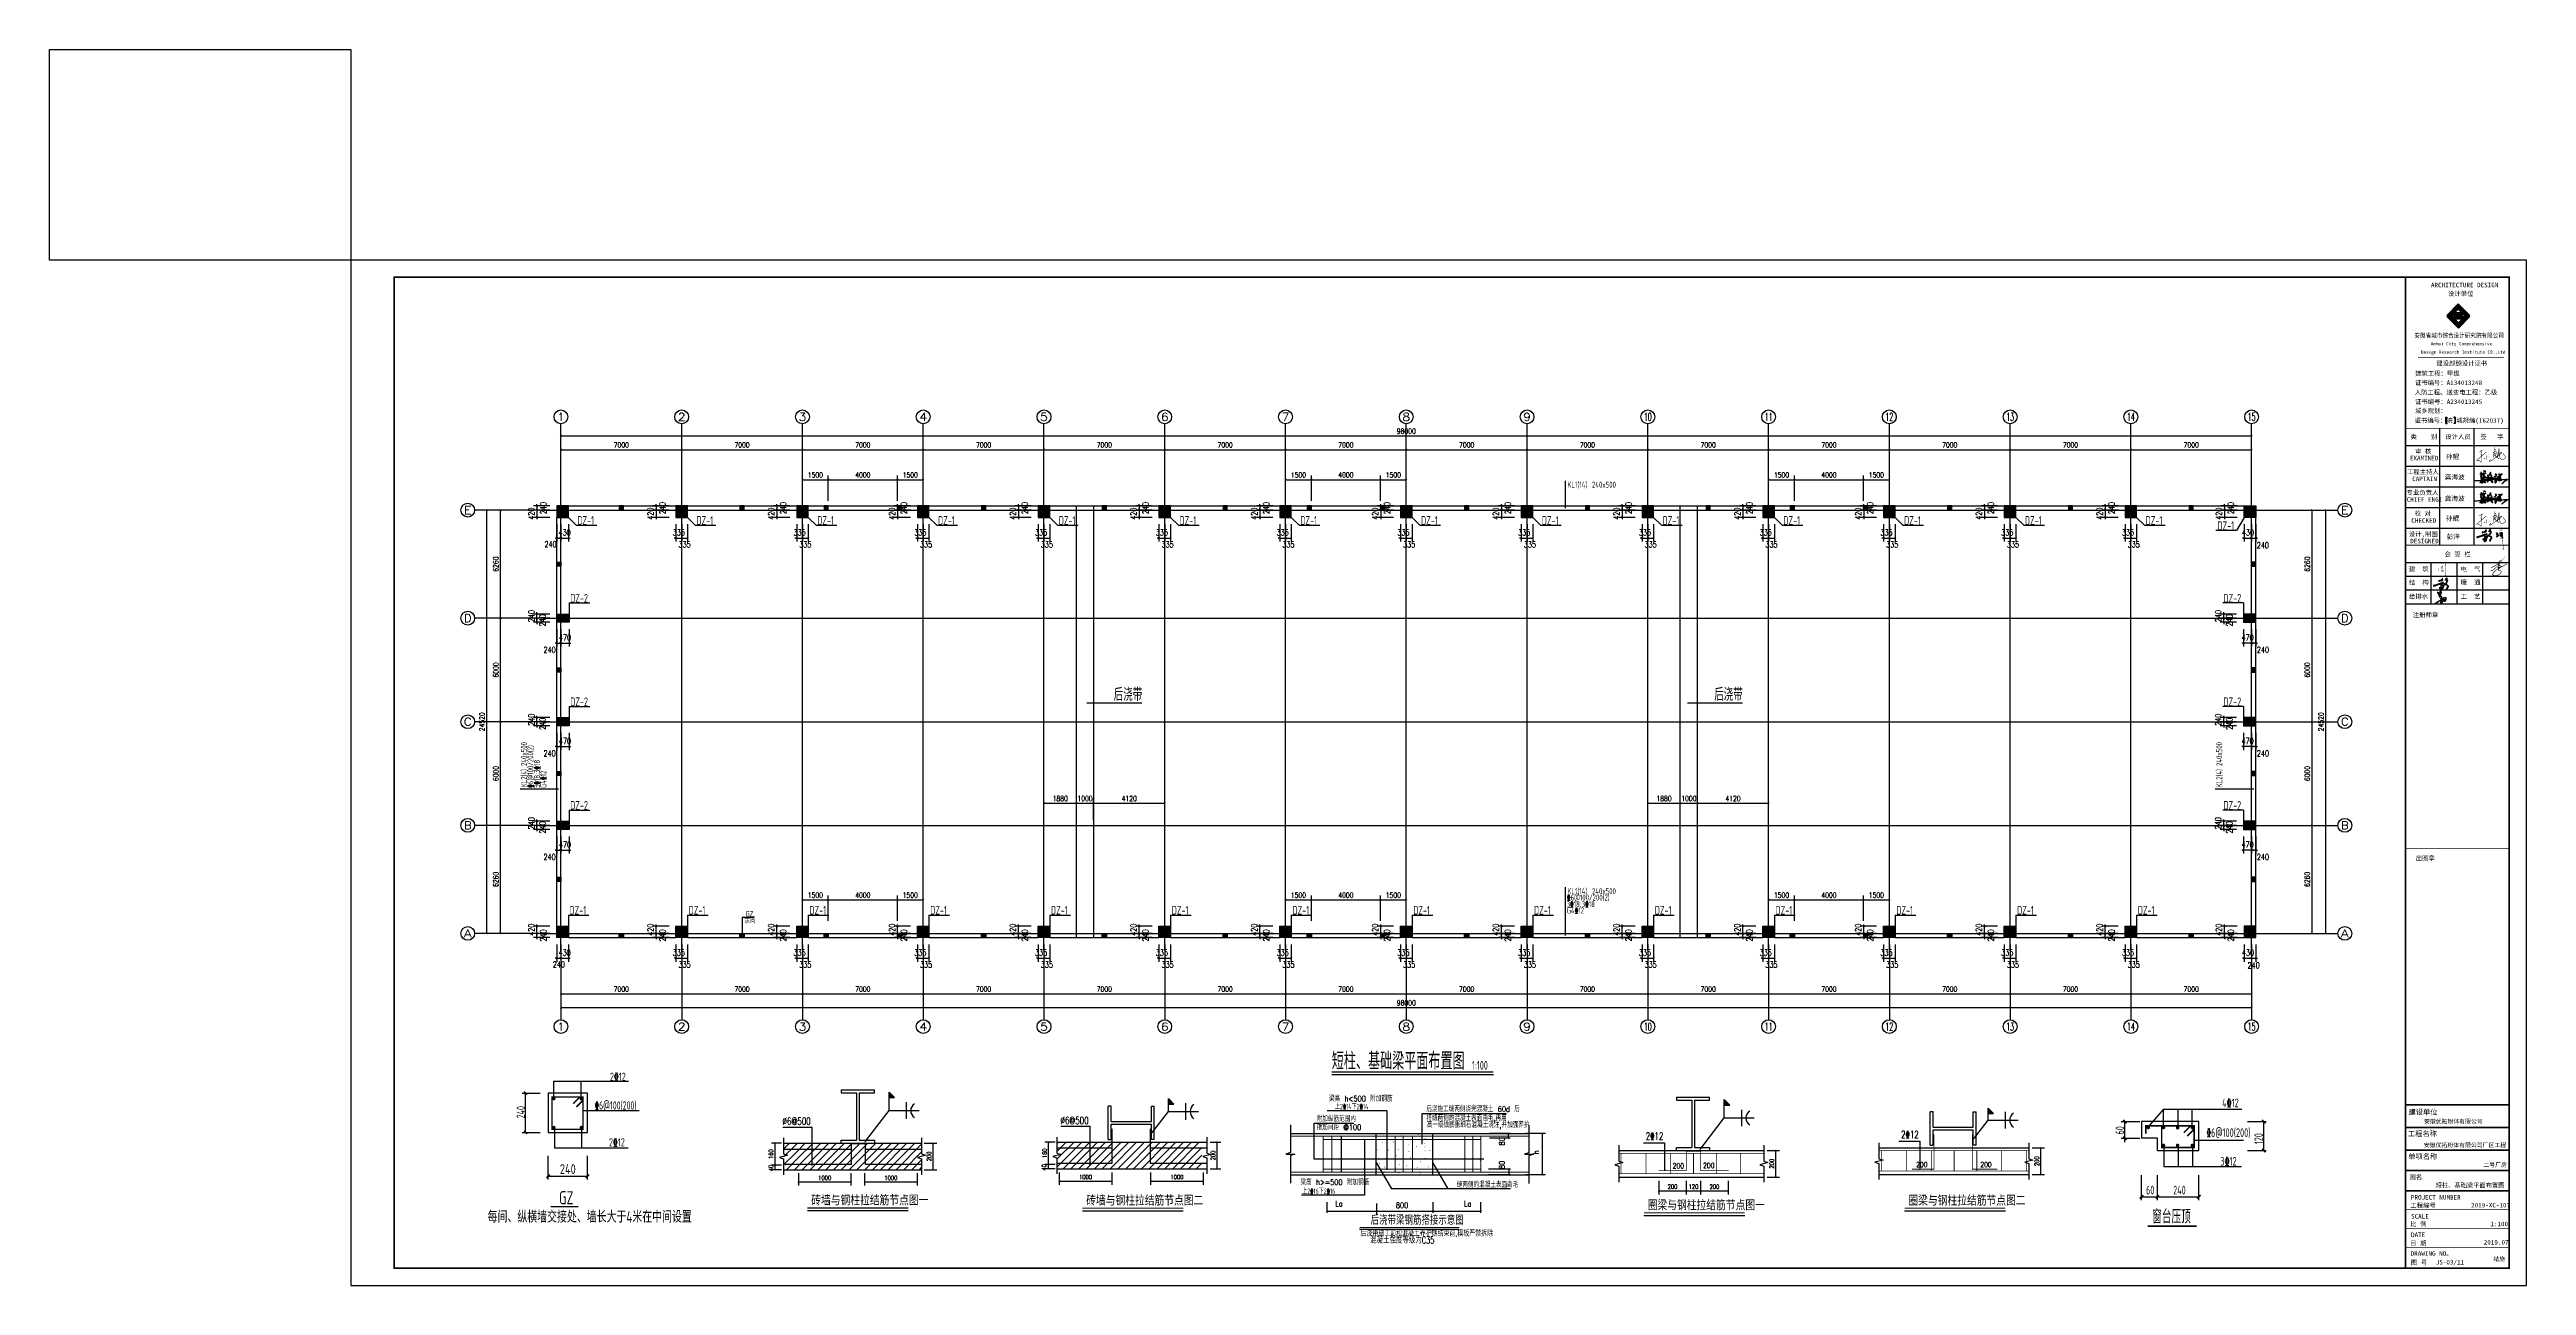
# Model space of a CAD drawing. Extents: x -17471 to 313636, y -71590 to 757901.
# Drawn here: x 170065 to 313636, y 143180 to 214770 of the extents above; entities that cross this region are included whole.
import ezdxf
from ezdxf.enums import TextEntityAlignment as Align

# ---------------------------------------------------------------- set-up
doc = ezdxf.new("R2010")
doc.units = 0
doc.header["$LTSCALE"] = 1000
doc.header["$MEASUREMENT"] = 0
doc.linetypes.add('6', pattern=[8.75, 5, -1.25, 1.25, -1.25])
for name, color, linetype in [('1', 140, 'Continuous'), ('10', 7, 'Continuous'), ('10007', 253, 'Continuous'), ('1505', 2, 'Continuous'), ('1534', 7, 'Continuous'), ('AXIS', 3, 'Continuous'), ('AXIS_TEXT', 7, 'Continuous'), ('BASE_DE_TEXT', 7, 'Continuous'), ('DIM_SYMB', 3, 'Continuous'), ('DOTE', 1, 'Continuous'), ('PUB_DIM', 3, 'Continuous'), ('PUB_TAB', 7, 'Continuous'), ('PUB_TEXT', 7, 'Continuous'), ('PUB_TITLE', 4, 'Continuous'), ('REIN', 1, 'Continuous'), ('THICK', 6, 'Continuous'), ('中文', 6, 'Continuous'), ('图框', 7, 'Continuous'), ('基础梁', 4, 'Continuous'), ('尺寸线及数字', 253, 'Continuous'), ('承台', 2, 'Continuous'), ('折断线', 253, 'Continuous'), ('板负筋标注TEXT2', 6, 'Continuous'), ('梁集中标注', 2, 'Continuous'), ('签名', 7, 'Continuous'), ('编号标注', 7, '6'), ('钢筋', 1, 'Continuous')]:
    doc.layers.add(name, color=color, linetype=linetype)
for name, color, linetype, lineweight in [('TEXT', 7, 'Continuous', 13), ('修改', 7, 'Continuous', 20), ('轴线__尺寸数字', 253, 'Continuous', 9)]:
    doc.layers.add(name, color=color, linetype=linetype, lineweight=lineweight)
doc.styles.add('_HZTXT', font='txt.shx', dxfattribs={"width": 0.7, "bigfont": 'hztxt.shx'})
doc.styles.add('_TCH_AXIS', font='COMPLEX', dxfattribs={"bigfont": 'GBCBIG'})
doc.styles.add('_TCH_DIM_T3', font='SIMPLEX', dxfattribs={"width": 0.705882, "bigfont": 'GBCBIG'})
doc.styles.add('COMPLEX', font='COMPLEX')
doc.styles.add('HZTXT', font='txt', dxfattribs={"width": 0.7, "height": 300, "bigfont": 'HZTXT'})
doc.styles.add('STYLE-黑体', font='simhei.ttf')
doc.styles.add('TSSD_Dimension', font='Tssdeng.shx', dxfattribs={"width": 0.7, "bigfont": 'hztxt.shx'})
doc.styles.add('TSSD_REIN', font='Tssdeng.shx', dxfattribs={"width": 0.7, "bigfont": 'hztxt.shx'})
doc.styles.add('宋体', font='')
doc.styles.add('黑体', font='simhei.ttf', dxfattribs={"width": 0.6, "height": 4.3})
doc.styles.get('宋体').set_extended_font_data('SimSun')
doc.dimstyles.new('_TCH_ARCH&&100', dxfattribs={"dimtxt": 297.5, "dimasz": 100, "dimexe": 250, "dimexo": 300, "dimgap": 126.25, "dimtad": 1, "dimdec": 0, "dimzin": 0, "dimdsep": 46, "dimtxsty": '_TCH_DIM_T3', "dimblk": 'ARCHTICK', "dimcen": 0.09, "dimclrt": 7, "dimazin": 2, "dimtfac": 1, "dimtdec": 0, "dimtix": 1, "dimtmove": 2, "dimatfit": 3, "dimfxl": 0, "dimtolj": 1, "dimtzin": 0, "dimarcsym": 0})
doc.dimstyles.new('_TCH_ARCH&&150', dxfattribs={"dimtxt": 446.25, "dimasz": 150, "dimexe": 375, "dimexo": 450, "dimgap": 189.375, "dimtad": 1, "dimdec": 0, "dimzin": 0, "dimdsep": 46, "dimtxsty": '_TCH_DIM_T3', "dimblk": 'ARCHTICK', "dimcen": 0.09, "dimclrt": 7, "dimazin": 2, "dimtfac": 1, "dimtdec": 0, "dimtix": 1, "dimtmove": 2, "dimatfit": 3, "dimfxl": 0, "dimtolj": 1, "dimtzin": 0, "dimarcsym": 0})

msp = doc.modelspace()

# ---------------------------------------------------------------- texts
at = {"layer": 'PUB_TEXT', "style": 'TSSD_REIN', "width": 0.7}
for s, height, p in [('后浇带', 750, (231749, 177039.2)), ('后浇带', 750, (266556.8, 177039.2)), ('短柱、基础梁平面布置图', 1000, (244388.1, 155679.1)), ('1:100', 500, (252517.2, 155679.1))]:
    msp.add_text(s, height=height, dxfattribs=at).set_placement(p)
at = {"layer": 'PUB_TEXT', "color": 6, "style": '宋体'}
msp.add_text('短柱、基础梁平面布置图', height=259.68, dxfattribs=at).set_placement((308368.2, 148857.2))
at = {"layer": 'TEXT', "style": 'TSSD_REIN', "width": 0.7}
for s, height, p in [('DZ-1', 500, (200661.1, 187243.7)), ('DZ-1', 500, (207566.1, 187243.7)), ('DZ-1', 500, (214566.1, 187243.7)), ('DZ-1', 500, (221566.1, 187243.7)), ('DZ-1', 500, (228566.1, 187243.7)), ('DZ-1', 500, (235566.1, 187243.7)), ('DZ-1', 500, (242566.1, 187243.7)), ('DZ-1', 500, (249566.1, 187243.7)), ('DZ-1', 500, (256566.1, 187243.7)), ('DZ-1', 500, (263566.1, 187243.7)), ('DZ-1', 500, (270566.1, 187243.7)), ('DZ-1', 500, (277566.1, 187243.7)), ('DZ-1', 500, (284566.1, 187243.7)), ('DZ-1', 500, (291566.1, 187243.7)), ('DZ-1', 500, (295728, 186940.7)), ('DZ-2', 500, (200246.7, 182740.5)), ('DZ-2', 500, (296075, 182740.5)), ('DZ-2', 500, (200246.7, 176740.5)), ('DZ-2', 500, (296075, 176740.5)), ('DZ-2', 500, (200246.7, 170740.5)), ('DZ-2', 500, (296075, 170740.5)), ('DZ-1', 500, (200206.7, 164660.5)), ('DZ-1', 500, (207111.7, 164660.5)), ('DZ-1', 500, (214111.7, 164660.5)), ('DZ-1', 500, (221111.7, 164660.5)), ('DZ-1', 500, (228111.7, 164660.5)), ('DZ-1', 500, (235111.7, 164660.5)), ('DZ-1', 500, (242111.7, 164660.5)), ('DZ-1', 500, (249111.7, 164660.5)), ('DZ-1', 500, (256111.7, 164660.5)), ('DZ-1', 500, (263111.7, 164660.5)), ('DZ-1', 500, (270111.7, 164660.5)), ('DZ-1', 500, (277111.7, 164660.5)), ('DZ-1', 500, (284111.7, 164660.5)), ('DZ-1', 500, (291111.7, 164660.5)), ('余同', 337.5, (210342.3, 164162.6)), ('GZ', 337.5, (210413.6, 164530.2))]:
    msp.add_text(s, height=height, dxfattribs=at).set_placement(p)
at = {"layer": '图框', "color": 3, "style": '宋体'}
msp.add_text('JS-03/11', height=262.94, dxfattribs=at).set_placement((308376.5, 144392.4))
at = {"layer": '梁集中标注', "style": 'TSSD_REIN', "width": 0.7}
for s, p in [('KL1(14)', (258046.7, 189390.6)), ('240x500', (259470.6, 189390.6)), ('3%%13218;3%%13218', (257999.1, 165090.2)), ('%%1326@100/200(2)', (258017.7, 165475.8)), ('KL1(14)', (258046.7, 165844.6)), ('240x500', (259470.6, 165844.6)), ('G4%%13212', (258014.2, 164727.1))]:
    msp.add_text(s, height=350, dxfattribs=at).set_placement(p)
for s, p in [('240x500', (197742.3, 173269.4)), ('%%1326@100/200(2)', (198111.1, 172005)), ('240x500', (295999.8, 173269.4)), ('KL2(4)', (197742.3, 172034.1)), ('3%%13218;3%%13218', (198496.7, 171986.4)), ('G4%%13212', (198859.9, 172001.6)), ('KL2(4)', (295999.8, 172034.1))]:
    msp.add_text(s, height=350, rotation=90, dxfattribs=at).set_placement(p)

# ---------------------------------------------------------------- blocks, each defined once
blk = doc.blocks.new('新块HGJHJFKJFJKFHK')
h = blk.add_hatch(color=256)
h.paths.add_polyline_path([(352610, 136817), (352657, 136833), (352738, 136863), (352779, 136881), (352829, 136894), (352858, 136909), (352893, 136921), (352914, 136929), (352952, 136942), (352970, 136950), (352980, 136952), (352982, 136941), (352977, 136930), (352987, 136927), (352992, 136929), (353008, 136940), (353017, 136952), (353026, 136969), (353018, 136984), (353000, 136981), (352957, 136966), (352879, 136940), (352783, 136904), (352723, 136881), (352635, 136849), (352584, 136830), (352577, 136832), (352552, 136818), (352535, 136814), (352531, 136811), (352511, 136811), (352509, 136820), (352505, 136826), (352495, 136823), (352489, 136817), (352472, 136804), (352469, 136795), (352472, 136784), (352481, 136778), (352505, 136778), (352568, 136799)])
h.paths.add_polyline_path([(352954, 137112), (352963, 137116), (352975, 137119), (352983, 137125), (352990, 137129), (352992, 137135), (352997, 137141), (352998, 137153), (352991, 137163), (352983, 137160), (352976, 137152), (352969, 137147), (352965, 137156), (352968, 137161), (352972, 137168), (352977, 137177), (352980, 137185), (352980, 137192), (352978, 137198), (352966, 137199), (352958, 137198), (352955, 137194), (352953, 137187), (352950, 137180), (352949, 137169), (352947, 137160), (352944, 137146), (352942, 137136), (352936, 137128), (352928, 137125), (352915, 137117), (352886, 137104), (352861, 137095), (352845, 137088), (352829, 137081), (352803, 137076), (352774, 137074), (352762, 137069), (352764, 137057), (352782, 137055), (352819, 137061), (352848, 137071), (352877, 137079), (352895, 137089), (352913, 137096), (352922, 137100), (352926, 137096), (352925, 137087), (352927, 137075), (352932, 137067), (352938, 137065), (352946, 137069), (352949, 137076), (352949, 137090), (352950, 137103)])
h.paths.add_polyline_path([(352904, 136836), (352903, 136849), (352903, 136866), (352910, 136877), (352923, 136890), (352921, 136900), (352905, 136902), (352894, 136893), (352887, 136874), (352882, 136857), (352884, 136832), (352882, 136819), (352880, 136808), (352887, 136803), (352897, 136803), (352909, 136812), (352917, 136822), (352933, 136826), (352954, 136826), (352962, 136824), (352971, 136819), (352975, 136807), (352972, 136794), (352975, 136782), (352982, 136781), (352990, 136786), (352994, 136808), (352989, 136831), (352974, 136840), (352948, 136839), (352917, 136838)], flags=17)
h.paths.add_polyline_path([(352893, 136727), (352903, 136730), (352926, 136733), (352926, 136744), (352917, 136747), (352899, 136748), (352891, 136744), (352877, 136738), (352866, 136735), (352863, 136725), (352867, 136712), (352873, 136706), (352882, 136706), (352885, 136714)], flags=17)
h.paths.add_polyline_path([(352848, 136663), (352854, 136680), (352854, 136703), (352851, 136719), (352839, 136723), (352832, 136716), (352829, 136697), (352824, 136675), (352824, 136653), (352832, 136632), (352837, 136626), (352855, 136627), (352867, 136632), (352877, 136646), (352887, 136653), (352895, 136659), (352903, 136666), (352914, 136656), (352912, 136633), (352906, 136617), (352905, 136590), (352899, 136565), (352895, 136548), (352900, 136535), (352913, 136534), (352927, 136546), (352951, 136575), (352976, 136632), (353009, 136704), (353056, 136811), (353084, 136893), (353089, 136939), (353067, 136875), (353031, 136798), (353005, 136749), (352972, 136667), (352954, 136638), (352932, 136593), (352919, 136571), (352920, 136591), (352925, 136621), (352931, 136641), (352929, 136658), (352921, 136675), (352910, 136682), (352899, 136680), (352881, 136668), (352873, 136656), (352861, 136642), (352849, 136645)])
for points in [[(353177, 136861), (353168, 136876), (353173, 136895), (353183, 136922), (353196, 136956), (353214, 136981), (353241, 137043), (353245, 137067), (353245, 137087), (353244, 137109), (353236, 137130), (353217, 137147), (353214, 137158), (353212, 137180), (353210, 137196), (353212, 137209), (353217, 137234), (353210, 137236), (353197, 137234), (353182, 137204), (353168, 137188), (353157, 137165), (353149, 137131), (353140, 137108), (353140, 137096), (353147, 137088), (353149, 137098), (353159, 137125), (353166, 137143), (353176, 137162), (353182, 137165), (353189, 137160), (353203, 137136), (353211, 137123), (353226, 137111), (353229, 137086), (353223, 137071), (353217, 137024), (353186, 136972), (353167, 136933), (353145, 136892), (353149, 136856), (353154, 136847), (353165, 136833), (353213, 136824), (353242, 136823), (353256, 136813), (353262, 136797), (353259, 136758), (353251, 136734), (353243, 136718), (353231, 136702), (353210, 136661), (353205, 136629), (353182, 136610), (353185, 136595), (353192, 136585), (353199, 136585), (353207, 136600), (353225, 136637), (353242, 136664), (353264, 136699), (353278, 136722), (353285, 136759), (353285, 136794), (353268, 136825), (353253, 136834), (353224, 136842), (353208, 136844), (353187, 136854)], [(353885, 136782), (353882, 136832), (353878, 136869), (353882, 136898), (353880, 136901), (353857, 136893), (353860, 136870), (353858, 136840), (353861, 136809), (353862, 136799), (353868, 136787), (353874, 136765), (353881, 136761), (353885, 136768)]]:
    blk.add_hatch(color=256).paths.add_polyline_path(points)
h = blk.add_hatch(color=256)
h.paths.add_polyline_path([(353601, 137021), (353576, 137035), (353554, 137034), (353546, 137026), (353554, 137015), (353567, 137009), (353589, 137000), (353606, 137007)])
h.paths.add_polyline_path([(353606, 136945), (353583, 136948), (353559, 136948), (353547, 136939), (353548, 136930), (353561, 136928), (353580, 136932), (353593, 136931), (353608, 136923), (353621, 136920), (353626, 136917), (353631, 136927), (353628, 136938)])
h.paths.add_polyline_path([(353651, 136866), (353670, 136903), (353686, 136919), (353687, 136929), (353677, 136929), (353658, 136913), (353635, 136897), (353620, 136872), (353596, 136851), (353574, 136837), (353569, 136815), (353583, 136807), (353591, 136811), (353605, 136826), (353634, 136851)])
h.paths.add_polyline_path([(353812, 137194), (353822, 137201), (353842, 137201), (353846, 137193), (353846, 137177), (353842, 137155), (353844, 137150), (353851, 137161), (353867, 137182), (353867, 137194), (353865, 137208), (353851, 137214), (353828, 137214), (353818, 137214), (353797, 137209), (353788, 137205), (353763, 137200), (353754, 137199), (353736, 137202), (353732, 137198), (353731, 137174), (353739, 137171), (353756, 137173), (353775, 137177), (353792, 137186)])
h.paths.add_polyline_path([(353803, 136935), (353818, 136945), (353824, 136949), (353847, 136972), (353854, 136984), (353880, 137009), (353881, 137023), (353876, 137038), (353850, 137038), (353841, 137037), (353836, 137033), (353825, 137029), (353811, 137022), (353799, 137018), (353777, 137013), (353762, 137013), (353757, 137017), (353756, 137029), (353752, 137032), (353743, 137032), (353738, 137017), (353744, 137003), (353755, 136998), (353767, 136995), (353779, 136995), (353799, 136998), (353814, 137004), (353839, 137010), (353850, 137015), (353853, 137009), (353842, 136997), (353823, 136983), (353811, 136966), (353794, 136946), (353766, 136923), (353754, 136901), (353752, 136887), (353761, 136872), (353794, 136874), (353811, 136885), (353823, 136889), (353832, 136893), (353831, 136883), (353816, 136863), (353799, 136837), (353805, 136833), (353814, 136841), (353819, 136853), (353830, 136867), (353841, 136882), (353849, 136892), (353856, 136897), (353858, 136892), (353874, 136899), (353879, 136907), (353886, 136914), (353886, 136925), (353870, 136928), (353859, 136925), (353843, 136923), (353818, 136909), (353795, 136899), (353779, 136892), (353768, 136892), (353771, 136905), (353780, 136912), (353788, 136923)])
h = blk.add_hatch(color=256)
h.paths.add_polyline_path([(353870, 136894), (353874, 136898), (353874, 136899), (353858, 136892), (353860, 136886)])
h.paths.add_polyline_path([(353900, 136737), (353912, 136741), (353924, 136745), (353947, 136752), (353959, 136754), (353964, 136762), (353963, 136768), (353956, 136772), (353945, 136772), (353936, 136769), (353929, 136768), (353919, 136766), (353913, 136763), (353906, 136760), (353895, 136752), (353887, 136749), (353886, 136754), (353885, 136768), (353875, 136791), (353873, 136788), (353874, 136759), (353860, 136743), (353827, 136729), (353785, 136717), (353746, 136691), (353759, 136691), (353787, 136688), (353813, 136700), (353829, 136708), (353858, 136716), (353875, 136719), (353880, 136702), (353883, 136693), (353885, 136666), (353880, 136621), (353889, 136553), (353896, 136480), (353903, 136402), (353913, 136340), (353928, 136216), (353930, 136208), (353929, 136190), (353932, 136165), (353933, 136152), (353933, 136137), (353927, 136136), (353922, 136139), (353889, 136172), (353881, 136184), (353878, 136195), (353876, 136201), (353865, 136202), (353864, 136197), (353871, 136178), (353880, 136157), (353904, 136130), (353906, 136125), (353911, 136116), (353924, 136111), (353935, 136108), (353940, 136108), (353944, 136113), (353946, 136119), (353951, 136132), (353951, 136158), (353950, 136198), (353942, 136258), (353936, 136314), (353929, 136364), (353920, 136408), (353920, 136470), (353916, 136513), (353911, 136549), (353908, 136582), (353909, 136590), (353906, 136616), (353903, 136642), (353898, 136700), (353894, 136726), (353895, 136732)])
for points in [[(352577, 136832), (352552, 136818), (352535, 136814), (352531, 136811), (352511, 136811), (352509, 136820), (352505, 136826), (352495, 136823), (352489, 136817), (352472, 136804), (352469, 136795), (352472, 136784), (352481, 136778), (352505, 136778), (352568, 136799), (352610, 136817), (352657, 136833), (352738, 136863), (352779, 136881), (352829, 136894), (352858, 136909), (352893, 136921), (352914, 136929), (352952, 136942), (352970, 136950), (352980, 136952), (352982, 136941), (352977, 136930), (352987, 136927), (352992, 136929), (353008, 136940), (353017, 136952), (353026, 136969), (353018, 136984), (353000, 136981), (352957, 136966), (352879, 136940), (352783, 136904), (352723, 136881), (352635, 136849), (352584, 136830), (352577, 136832)], [(352829, 137081), (352803, 137076), (352774, 137074), (352762, 137069), (352764, 137057), (352782, 137055), (352819, 137061), (352848, 137071), (352877, 137079), (352895, 137089), (352913, 137096), (352922, 137100), (352922, 137100), (352926, 137096), (352925, 137087), (352927, 137075), (352932, 137067), (352938, 137065), (352946, 137069), (352949, 137076), (352949, 137090), (352950, 137103), (352954, 137112), (352963, 137116), (352975, 137119), (352983, 137125), (352990, 137129), (352992, 137135), (352997, 137141), (352998, 137153), (352991, 137163), (352983, 137160), (352976, 137152), (352969, 137147), (352969, 137147), (352969, 137147), (352965, 137156), (352968, 137161), (352972, 137168), (352977, 137177), (352980, 137185), (352980, 137192), (352978, 137198), (352966, 137199), (352958, 137198), (352955, 137194), (352953, 137187), (352950, 137180), (352949, 137169), (352947, 137160), (352944, 137146), (352942, 137136), (352936, 137128), (352928, 137125), (352915, 137117), (352886, 137104), (352861, 137095), (352845, 137088), (352829, 137081)], [(352824, 136653), (352824, 136675), (352829, 136697), (352832, 136716), (352839, 136723), (352851, 136719), (352854, 136703), (352854, 136680), (352848, 136663), (352849, 136645), (352861, 136642), (352873, 136656), (352881, 136668), (352899, 136680), (352910, 136682), (352921, 136675), (352929, 136658), (352931, 136641), (352925, 136621), (352920, 136591), (352919, 136571), (352932, 136593), (352954, 136638), (352972, 136667), (353005, 136749), (353031, 136798), (353067, 136875), (353089, 136939), (353084, 136893), (353056, 136811), (353009, 136704), (352976, 136632), (352951, 136575), (352927, 136546), (352913, 136534), (352900, 136535), (352895, 136548), (352899, 136565), (352905, 136590), (352906, 136617), (352912, 136633), (352912, 136633), (352914, 136656), (352903, 136666), (352895, 136659), (352887, 136653), (352877, 136646), (352867, 136632), (352855, 136627), (352837, 136626), (352832, 136632), (352824, 136653)], [(352903, 136849), (352903, 136866), (352910, 136877), (352923, 136890), (352921, 136900), (352905, 136902), (352894, 136893), (352887, 136874), (352882, 136857), (352884, 136832), (352882, 136819), (352880, 136808), (352887, 136803), (352897, 136803), (352909, 136812), (352917, 136822), (352933, 136826), (352954, 136826), (352962, 136824), (352971, 136819), (352975, 136807), (352972, 136794), (352975, 136782), (352982, 136781), (352990, 136786), (352994, 136808), (352989, 136831), (352974, 136840), (352948, 136839), (352917, 136838), (352904, 136836), (352903, 136849)], [(353176, 137162), (353166, 137143), (353159, 137125), (353149, 137098), (353147, 137088), (353140, 137096), (353140, 137108), (353149, 137131), (353157, 137165), (353168, 137188), (353182, 137204), (353197, 137234), (353210, 137236), (353217, 137234), (353212, 137209), (353210, 137196), (353212, 137180), (353214, 137158), (353217, 137147), (353236, 137130), (353244, 137109), (353245, 137087), (353245, 137067), (353241, 137043), (353214, 136981), (353196, 136956), (353183, 136922), (353173, 136895), (353168, 136876), (353177, 136861), (353187, 136854), (353208, 136844), (353224, 136842), (353253, 136834), (353268, 136825), (353285, 136794), (353285, 136759), (353278, 136722), (353264, 136699), (353242, 136664), (353225, 136637), (353207, 136600), (353199, 136585), (353192, 136585), (353185, 136595), (353182, 136610), (353205, 136629), (353210, 136661), (353231, 136702), (353243, 136718), (353251, 136734), (353259, 136758), (353262, 136797), (353256, 136813), (353242, 136823), (353213, 136824), (353165, 136833), (353154, 136847), (353149, 136856), (353145, 136892), (353167, 136933), (353186, 136972), (353217, 137024), (353223, 137071), (353229, 137086), (353226, 137111), (353211, 137123), (353203, 137136), (353189, 137160), (353182, 137165), (353176, 137162)], [(353825, 137029), (353811, 137022), (353799, 137018), (353777, 137013), (353762, 137013), (353757, 137017), (353756, 137029), (353752, 137032), (353743, 137032), (353738, 137017), (353744, 137003), (353755, 136998), (353767, 136995), (353779, 136995), (353799, 136998), (353814, 137004), (353839, 137010), (353850, 137015), (353853, 137009), (353842, 136997), (353823, 136983), (353811, 136966), (353794, 136946), (353766, 136923), (353754, 136901), (353752, 136887), (353761, 136872), (353794, 136874), (353811, 136885), (353823, 136889), (353832, 136893), (353831, 136883), (353816, 136863), (353799, 136837), (353805, 136833), (353814, 136841), (353819, 136853), (353830, 136867), (353841, 136882), (353849, 136892), (353856, 136897), (353860, 136886), (353870, 136894), (353880, 136901), (353879, 136907), (353886, 136914), (353886, 136925), (353870, 136928), (353859, 136925), (353843, 136923), (353818, 136909), (353795, 136899), (353779, 136892), (353768, 136892), (353771, 136905), (353780, 136912), (353788, 136923), (353803, 136935), (353818, 136945), (353824, 136949), (353847, 136972), (353854, 136984), (353880, 137009), (353881, 137023), (353876, 137038), (353850, 137038), (353841, 137037), (353836, 137033), (353825, 137029)], [(353885, 136782), (353882, 136832), (353878, 136869), (353882, 136898), (353880, 136901), (353857, 136893), (353860, 136870), (353858, 136840), (353861, 136809), (353862, 136799), (353868, 136787), (353874, 136765), (353881, 136761), (353885, 136768), (353885, 136782)]]:
    blk.add_lwpolyline(points, close=True)
for points in [[(352893, 136727), (352885, 136714), (352882, 136706), (352873, 136706), (352867, 136712), (352863, 136725), (352866, 136735), (352877, 136738), (352891, 136744), (352899, 136748), (352917, 136747), (352926, 136744), (352926, 136733), (352903, 136730), (352893, 136727), (352893, 136727)], [(353589, 137000), (353567, 137009), (353554, 137015), (353546, 137026), (353554, 137034), (353576, 137035), (353601, 137021), (353606, 137007), (353589, 137000)], [(353561, 136928), (353580, 136932), (353593, 136931), (353608, 136923), (353621, 136920), (353626, 136917), (353631, 136927), (353628, 136938), (353606, 136945), (353583, 136948), (353559, 136948), (353547, 136939), (353548, 136930), (353561, 136928)], [(353569, 136815), (353574, 136837), (353596, 136851), (353620, 136872), (353635, 136897), (353658, 136913), (353677, 136929), (353687, 136929), (353686, 136919), (353670, 136903), (353651, 136866), (353634, 136851), (353605, 136826), (353591, 136811), (353583, 136807), (353569, 136815)]]:
    blk.add_lwpolyline(points)
blk = doc.blocks.new('5555')
at = {"layer": '修改', "color": 1, "const_width": 750}
for points in [[(2522716, -876986), (2523307, -877329), (2527057, -874161), (2527376, -874398), (2525673, -880071), (2525460, -880674), (2525567, -881147), (2525969, -881229), (2525824, -893691), (2525038, -893023), (2523701, -891421), (2521816, -890353), (2518817, -890353), (2531694, -879226), (2534158, -877327)], [(2530557, -886583), (2530115, -887061), (2531094, -888062), (2532236, -888202), (2532236, -888202), (2532398, -888111)], [(2534323, -883065), (2534568, -884614), (2534661, -887828), (2534463, -888399), (2534008, -888248)], [(2538421, -884840), (2538097, -885745)], [(2541379, -889203), (2540053, -889824), (2538845, -890950), (2538602, -891716), (2539269, -891824), (2542160, -890818), (2549533, -885171), (2551342, -883541), (2553086, -881169)], [(2546225, -869415), (2546141, -871490), (2546284, -872921), (2546892, -873483), (2547353, -873421), (2548330, -873265), (2548330, -873265), (2548464, -873530), (2546131, -877395), (2545700, -878022), (2545455, -877483), (2544954, -877483), (2544541, -878175), (2545024, -883015), (2545889, -886026), (2545889, -886026), (2546173, -885988)], [(2545915, -877708), (2547248, -877032), (2549110, -876828), (2549966, -876910), (2549748, -877820), (2548171, -884205), (2547736, -884097)], [(2546228, -882073), (2547016, -880960), (2547777, -880131), (2547900, -879412), (2547628, -878692), (2547071, -879588), (2546679, -882105), (2546773, -882759), (2547300, -882759), (2548474, -882399), (2548609, -882432)], [(2548009, -886338), (2549639, -885613), (2550404, -885303), (2552445, -883610), (2556119, -880300), (2558144, -878476), (2558428, -878219), (2558316, -877868), (2557803, -877796), (2556786, -878149), (2555672, -879093), (2555192, -879934), (2554915, -882771), (2555166, -885531), (2555870, -887541), (2557317, -888942), (2559021, -889258), (2561621, -888324), (2564234, -886571), (2564424, -885738), (2562327, -882313), (2560017, -879222)], [(2548009, -886338), (2549639, -885613), (2550577, -885631), (2551434, -885695)], [(2552744, -874687), (2552478, -875485), (2552640, -876061), (2552271, -879813), (2551827, -881934), (2551665, -884135), (2551931, -885996), (2552522, -887311), (2553108, -887654), (2553573, -887567), (2553914, -887284), (2553928, -886921)], [(2552456, -877937), (2552509, -879438), (2552793, -880162), (2553011, -880429)], [(2553842, -871686), (2554034, -881467), (2553203, -880091)]]:
    blk.add_lwpolyline(points, dxfattribs=at)
blk = doc.blocks.new('新块.dwgASFDFDD')
at = {"layer": '签名'}
h = blk.add_hatch(color=256, dxfattribs=at)
h.paths.add_polyline_path([(95690, 22500, -0.2311782), (95691, 22503), (95725, 22524), (95758, 22541, -0.2745512), (95762, 22541), (95766, 22538, -0.2903573), (95768, 22534), (95765, 22514, -0.2827125), (95763, 22511), (95755, 22509, 0.1297397), (95739, 22498), (95738, 22496), (95737, 22486, 0.0707295), (95738, 22476), (95739, 22470, 0.1184184), (95747, 22454), (95773, 22422), (95795, 22397), (95803, 22387, -0.1916955), (95804, 22384), (95803, 22376, 0.4651275), (95808, 22372), (95845, 22376), (95894, 22387, 0.4483399), (95897, 22392), (95896, 22395), (95889, 22402), (95885, 22407, -0.157491), (95883, 22413), (95883, 22417, -0.24693), (95887, 22427), (95887, 22427, 0.4405787), (95888, 22444), (95875, 22457), (95860, 22468, -0.1702936), (95855, 22474), (95853, 22482, -0.1023721), (95852, 22487), (95854, 22500, -0.3737341), (95864, 22510), (95865, 22510, 0.254103), (95874, 22515), (95880, 22525), (95881, 22524), (95884, 22512), (95884, 22510, 0.3316469), (95895, 22501), (95896, 22501), (95904, 22501, 0.2633546), (95914, 22507), (95914, 22508), (95916, 22519, -0.1849749), (95920, 22526), (95925, 22529, -0.149598), (95931, 22532), (95951, 22533), (95993, 22532), (96008, 22528), (96023, 22523), (96035, 22515), (96050, 22498), (96074, 22473), (96082, 22464), (96084, 22450), (96088, 22438), (96092, 22392), (96089, 22373), (96073, 22372), (96070, 22363), (96067, 22352), (96053, 22340), (96044, 22323), (96030, 22307), (96021, 22303), (96014, 22313), (96008, 22316), (95994, 22314), (95992, 22305), (95972, 22300), (95921, 22296), (95911, 22293), (95920, 22268), (95924, 22240), (95935, 22209), (95981, 22111), (95992, 22087), (95994, 22066), (95959, 22051), (95941, 22063), (95917, 22118), (95896, 22167, 0.1192392), (95885, 22181), (95873, 22191), (95862, 22201), (95862, 22205, 0.2670552), (95846, 22239), (95835, 22246), (95823, 22268), (95812, 22280), (95810, 22281, 0.2259425), (95801, 22283), (95781, 22278, -0.0477253), (95779, 22277), (95690, 22270), (95625, 22269), (95616, 22267), (95617, 22270, -0.3028535), (95627, 22278), (95717, 22286), (95782, 22296, 0.0796221), (95785, 22297), (95796, 22302, 0.4478315), (95799, 22313), (95792, 22322, 0.1019565), (95790, 22324), (95781, 22330), (95757, 22328), (95652, 22319), (95627, 22319), (95598, 22315), (95585, 22310), (95576, 22298), (95576, 22199, -0.1505998), (95569, 22178), (95567, 22176), (95561, 22164, -0.0753896), (95555, 22155), (95544, 22144, -0.2584422), (95537, 22142), (95532, 22143, -0.1723636), (95528, 22146), (95524, 22150, -0.1164919), (95523, 22153), (95520, 22169), (95517, 22237, 0.2576538), (95513, 22243), (95509, 22246), (95508, 22255, 0.1379316), (95506, 22259), (95501, 22267, -0.1308824), (95499, 22270), (95497, 22290, 0.3758726), (95489, 22296), (95457, 22296, 0.1537848), (95453, 22295), (95430, 22279), (95421, 22273, 0.298099), (95418, 22266), (95419, 22263), (95464, 22259, -0.4493861), (95467, 22255), (95467, 22252), (95419, 22252, 0.2101277), (95413, 22250), (95409, 22245), (95407, 22244, -0.3409188), (95393, 22247), (95392, 22249, 0.2107582), (95386, 22252), (95377, 22253, -0.2019035), (95369, 22257), (95362, 22265, -0.2593176), (95360, 22275), (95361, 22278, -0.2644118), (95375, 22291), (95386, 22294), (95387, 22296, 0.4254704), (95385, 22301), (95381, 22302, 0.0802437), (95373, 22304), (95355, 22303), (95250, 22302), (95168, 22295), (95131, 22293, 0.1458836), (95127, 22291), (95074, 22251), (95031, 22222), (94977, 22182), (94907, 22134), (94885, 22117, 0.1517836), (94882, 22112), (94880, 22106), (94880, 22101, 0.1212985), (94881, 22096), (94884, 22092), (94890, 22090), (94897, 22090, 0.1086891), (94913, 22094), (94923, 22099), (95000, 22135), (95093, 22177), (95172, 22209), (95205, 22216), (95255, 22219), (95267, 22218, -0.148728), (95275, 22215), (95282, 22210, -0.1164498), (95287, 22204), (95292, 22194), (95275, 22191, 0.1879528), (95266, 22186), (95247, 22162, 0.102525), (95244, 22157), (95240, 22141), (95220, 22141, 0.144191), (95212, 22138), (95120, 22079), (95033, 22028, 0.0634912), (95030, 22026), (95014, 22010, -0.0805918), (95010, 22007), (95005, 22005, -0.1789049), (94995, 22003), (94991, 22010), (94987, 22022, -0.2794501), (94990, 22037), (94995, 22043), (95019, 22050, 0.0733812), (95023, 22052), (95139, 22129), (95180, 22157, 0.0675498), (95183, 22160), (95189, 22167), (95190, 22169, 0.3053414), (95178, 22175), (95173, 22175), (95095, 22140), (94958, 22081), (94918, 22066, -0.0526373), (94910, 22064), (94887, 22060, -0.0905955), (94874, 22061), (94858, 22064, -0.0850382), (94846, 22069), (94840, 22073, -0.1810636), (94835, 22079), (94832, 22088, -0.1472023), (94832, 22094), (94836, 22107, -0.1094267), (94838, 22111), (94858, 22135, -0.0480178), (94860, 22136), (94923, 22186), (94978, 22223), (94995, 22236, 0.2981558), (94997, 22244), (94994, 22256), (94988, 22263), (94967, 22265), (94735, 22236), (94606, 22222), (94323, 22199, -0.2916436), (94316, 22203), (94297, 22237), (94297, 22240, -0.3838424), (94304, 22247), (94346, 22252), (94675, 22266), (94901, 22291), (94982, 22297), (94985, 22306), (94983, 22338), (94968, 22381), (94955, 22397), (94937, 22422, -0.1016189), (94934, 22428), (94931, 22438, -0.1092559), (94931, 22446), (94933, 22459, -0.280752), (94947, 22474), (94950, 22475, -0.1267579), (94959, 22475), (94968, 22473, -0.1547396), (94978, 22467), (94994, 22450, -0.0815569), (94997, 22445), (95002, 22433, -0.0934427), (95003, 22427), (95004, 22403), (95012, 22358), (95023, 22313, 0.3909307), (95032, 22308), (95065, 22313), (95093, 22327, 0.171134), (95096, 22331), (95107, 22356), (95140, 22406), (95155, 22437, 0.1165134), (95156, 22441), (95156, 22463, 0.107138), (95155, 22467), (95152, 22473, 0.5234353), (95140, 22475), (95128, 22463, -0.1826504), (95123, 22461), (95108, 22460, -0.3400631), (95101, 22465), (95099, 22471, 0.2940659), (95092, 22476), (95087, 22477, 0.1335678), (95067, 22474), (95064, 22473), (95048, 22463, 0.2200741), (95044, 22458), (95041, 22441, -0.0806585), (95040, 22439), (95027, 22417), (95024, 22419, -0.201849), (95022, 22425), (95018, 22463, -0.240558), (95019, 22466), (95036, 22481, 0.2143302), (95037, 22484), (95037, 22489, 0.2803372), (95035, 22492), (94976, 22523), (94934, 22548, 0.1565337), (94928, 22550), (94910, 22549, -0.4607595), (94902, 22557), (94904, 22580, -0.064651), (94908, 22599), (94921, 22645), (94938, 22711), (94958, 22791), (94962, 22811), (94939, 22809, -0.0649363), (94920, 22810), (94901, 22813, -0.0807753), (94890, 22816), (94882, 22821, -0.1357516), (94867, 22834), (94867, 22835, -0.1540429), (94861, 22857), (94861, 22861, -0.1367031), (94863, 22864), (94871, 22877), (94873, 22877, -0.279334), (94881, 22875), (94897, 22857), (94919, 22847), (94941, 22842, 0.1411674), (94962, 22844), (94966, 22847), (94971, 22854, 0.1220289), (94972, 22858), (94971, 22912, 0.13949), (94965, 22932), (94957, 22944), (94951, 22950, 0.109197), (94938, 22959), (94927, 22964, -0.6742266), (94934, 22999), (94946, 22998, -0.0923952), (94963, 22993), (94975, 22986, -0.0675508), (94983, 22980), (95001, 22962), (95001, 22961, -0.1578469), (95009, 22939), (95009, 22851, 0.5077391), (95014, 22848), (95045, 22858), (95115, 22876), (95121, 22878, 0.2851407), (95145, 22910), (95146, 22914), (95134, 22937), (95134, 22942, -0.404917), (95144, 22954), (95153, 22955, -0.0599058), (95155, 22954), (95168, 22953, -0.2179248), (95175, 22948), (95182, 22937, -0.1277574), (95184, 22931), (95185, 22917), (95185, 22914, 0.4519197), (95199, 22905), (95221, 22910, 0.0612666), (95229, 22914), (95245, 22922, -0.1269677), (95263, 22927), (95321, 22927, 0.3297341), (95324, 22929), (95332, 22953), (95340, 22929, 0.2295311), (95343, 22926), (95346, 22925, -0.3822755), (95349, 22921), (95346, 22905, -0.2030472), (95344, 22903), (95334, 22896), (95314, 22885), (95286, 22876), (95248, 22869), (95229, 22869), (95213, 22869, 0.1124184), (95205, 22868), (95200, 22865, 0.3260436), (95197, 22862), (95201, 22829), (95198, 22815), (95193, 22807, 0.3280956), (95194, 22798), (95201, 22791), (95217, 22730, 0.053255), (95218, 22729), (95244, 22678), (95265, 22645), (95283, 22617, 0.0987422), (95285, 22615), (95311, 22597), (95350, 22561, 0.2188161), (95356, 22559), (95359, 22559, -0.2919179), (95367, 22556), (95369, 22553, -0.1588962), (95370, 22548), (95369, 22534), (95378, 22538), (95359, 22518), (95359, 22513, -0.2401881), (95348, 22500), (95341, 22499), (95307, 22499), (95258, 22495), (95229, 22494), (95218, 22491), (95215, 22470), (95201, 22443), (95182, 22420), (95176, 22410), (95167, 22389, -0.059303), (95162, 22381), (95146, 22361, 0.0960226), (95140, 22348), (95137, 22338), (95141, 22333), (95153, 22330), (95227, 22341), (95262, 22344, 0.3682885), (95272, 22354), (95272, 22356, -0.287337), (95280, 22366), (95283, 22367, -0.1298999), (95289, 22368), (95323, 22363), (95356, 22362), (95404, 22362, -0.061275), (95406, 22362), (95413, 22360, -0.2659516), (95421, 22352), (95424, 22343), (95428, 22330, 0.3857393), (95441, 22322), (95450, 22324, 0.1344292), (95456, 22327), (95471, 22340, 0.3619073), (95473, 22354), (95469, 22360), (95468, 22371, -0.367837), (95476, 22383), (95486, 22386, -0.1579468), (95493, 22386), (95495, 22385, -0.1918834), (95501, 22379), (95504, 22374), (95508, 22359), (95509, 22353, 0.1755353), (95512, 22346), (95517, 22341), (95534, 22340, 0.1004059), (95538, 22341), (95547, 22344, 0.2717415), (95554, 22353), (95559, 22381), (95572, 22435), (95586, 22480), (95600, 22512), (95603, 22509), (95604, 22502), (95599, 22464), (95589, 22425), (95582, 22390), (95578, 22365), (95578, 22348, 0.2807754), (95589, 22350), (95592, 22352), (95633, 22359), (95753, 22364, 0.384258), (95757, 22367), (95757, 22376, 0.192772), (95756, 22379), (95730, 22411), (95711, 22430, -0.0381853), (95707, 22434), (95696, 22450, -0.1507842), (95688, 22471), (95688, 22485)])
h.paths.add_polyline_path([(95149, 22847), (95151, 22835), (95149, 22788), (95136, 22709), (95117, 22637), (95091, 22564), (95068, 22528), (95037, 22545), (95004, 22560), (94948, 22584, -0.4117759), (94944, 22594), (94961, 22632), (94976, 22678), (94993, 22746), (95001, 22785), (95011, 22808), (95021, 22812), (95056, 22818), (95089, 22832), (95118, 22842), (95142, 22848)], flags=16)
h.paths.add_polyline_path([(95185, 22760), (95188, 22760), (95195, 22748), (95200, 22720), (95221, 22673), (95249, 22612, 0.0396624), (95251, 22609), (95270, 22581), (95288, 22549), (95297, 22534), (95294, 22530), (95264, 22529), (95228, 22525), (95159, 22531, 0.0815891), (95157, 22531), (95134, 22525, 0.1838344), (95130, 22522), (95127, 22518, -0.1278595), (95120, 22512), (95110, 22507), (95101, 22510), (95100, 22518), (95101, 22530), (95113, 22556), (95131, 22591), (95148, 22630), (95165, 22672), (95176, 22718), (95179, 22756), (95181, 22760)], flags=16)
h.paths.add_polyline_path([(95926, 22487), (95933, 22494), (95937, 22498, -0.1918227), (95945, 22501), (95964, 22500), (95976, 22498, -0.1067395), (95980, 22496), (96003, 22480), (96025, 22465, -0.0743898), (96027, 22462), (96043, 22443, -0.1291059), (96051, 22425), (96053, 22410, -0.1957929), (96046, 22383), (96042, 22377), (96037, 22369), (96020, 22355), (96011, 22350), (96006, 22351), (96001, 22360), (95994, 22368), (95992, 22380), (95992, 22394), (95991, 22405), (95985, 22414), (95979, 22418), (95971, 22419), (95962, 22427), (95954, 22437), (95948, 22455), (95943, 22464), (95934, 22474), (95927, 22480), (95925, 22482)], flags=16)
h.paths.add_polyline_path([(95902, 22421), (95903, 22423), (95904, 22423), (95918, 22424), (95924, 22421, -0.3191937), (95926, 22417), (95926, 22410), (95926, 22409, 0.1706089), (95933, 22405), (95937, 22405), (95943, 22403, -0.2708938), (95945, 22401), (95946, 22399), (95945, 22393), (95945, 22391, -0.35173), (95941, 22388), (95929, 22388), (95917, 22389, -0.2873396), (95914, 22392), (95913, 22395, 0.1558307), (95911, 22397, 0.1849171), (95909, 22398), (95905, 22398), (95902, 22404), (95902, 22413)], flags=16)
h.paths.add_polyline_path([(95835, 22327), (95844, 22336), (95852, 22341), (95858, 22345, -0.1090911), (95863, 22346), (95869, 22346), (95886, 22344), (95895, 22343, 0.0693081), (95898, 22343), (95904, 22344, 0.1362898), (95909, 22347), (95915, 22352, -0.1174672), (95920, 22354), (95927, 22356, -0.0497605), (95930, 22356), (95942, 22356, -0.0631562), (95944, 22356), (95957, 22353), (95958, 22353, -0.3112763), (95966, 22342), (95966, 22341), (95962, 22333), (95955, 22323, -0.1629863), (95949, 22319), (95946, 22318), (95928, 22318), (95921, 22318, 0.140475), (95915, 22316), (95908, 22312), (95904, 22310), (95899, 22309), (95897, 22309, -0.3120112), (95888, 22317), (95886, 22318), (95882, 22317), (95877, 22307), (95874, 22303), (95871, 22301, -0.1746875), (95864, 22300), (95859, 22301), (95852, 22305, -0.0822044), (95850, 22307), (95846, 22311), (95838, 22320), (95835, 22324)], flags=16)
h.paths.add_polyline_path([(95863, 22278), (95865, 22280, 0.2149298), (95872, 22286), (95875, 22290), (95876, 22293), (95879, 22293), (95884, 22292), (95886, 22289, 0.1201938), (95890, 22285), (95892, 22284), (95897, 22279), (95903, 22275, -0.1980611), (95908, 22268), (95909, 22261), (95910, 22248, -0.0646098), (95909, 22245), (95909, 22244, -0.3028293), (95903, 22239), (95902, 22238, -0.0522432), (95900, 22238), (95891, 22239), (95885, 22239), (95882, 22242), (95881, 22245), (95880, 22252, 0.3775404), (95875, 22261), (95872, 22265), (95872, 22268), (95869, 22269), (95866, 22270), (95863, 22272), (95862, 22276)], flags=16)
h = blk.add_hatch(color=256, dxfattribs=at)
h.paths.add_polyline_path([(95270, 23100), (95294, 23097), (95307, 23092), (95318, 23086), (95322, 23079), (95323, 23070), (95323, 23062), (95323, 23060), (95327, 23064), (95333, 23073), (95340, 23084), (95337, 23096), (95334, 23101, 0.1612932), (95315, 23115), (95308, 23118), (95278, 23127), (95239, 23136, -0.0559266), (95231, 23139), (95215, 23147, -0.036786), (95210, 23150), (95201, 23157, 0.116967), (95184, 23163, 0.1251606), (95183, 23163), (95173, 23158, 0.089225), (95172, 23158, -0.0459239), (95172, 23158), (95167, 23154, 0.1952754), (95165, 23152), (95164, 23149, 0.2938719), (95166, 23145), (95172, 23140), (95179, 23138), (95186, 23131), (95188, 23115, 0.0404421), (95188, 23114, 0.7419199), (95195, 23112), (95197, 23116), (95207, 23119), (95217, 23117), (95225, 23111), (95234, 23104, 0.1462264), (95236, 23103), (95253, 23101)])
h.paths.add_polyline_path([(95548, 22694, -0.2240506), (95555, 22680), (95555, 22647, 0.2527345), (95564, 22632), (95572, 22627), (95579, 22628, 0.4053946), (95596, 22647), (95595, 22666), (95609, 22670), (95613, 22672), (95599, 22680), (95597, 22690), (95597, 22708, 0.1161129), (95595, 22717), (95586, 22737, 0.0629774), (95583, 22741), (95573, 22754, 0.2304738), (95558, 22760), (95544, 22760), (95539, 22759, 0.141943), (95530, 22754), (95518, 22741, 0.1752927), (95513, 22729), (95513, 22727), (95515, 22720), (95516, 22720)])
h.paths.add_polyline_path([(95518, 22529, 0.097987), (95517, 22536), (95511, 22547, 0.115547), (95506, 22554), (95486, 22569), (95463, 22580), (95452, 22581), (95443, 22575), (95434, 22558), (95441, 22543, 0.112428), (95447, 22537), (95458, 22528), (95468, 22522, -0.1907106), (95476, 22511), (95484, 22479, -0.2188273), (95481, 22463), (95468, 22445), (95472, 22439, 0.1150331), (95479, 22433), (95490, 22427, 0.14431), (95500, 22424), (95506, 22425), (95512, 22439, 0.064737), (95513, 22443), (95519, 22478, 0.0421089), (95520, 22481), (95520, 22507)])
h.paths.add_polyline_path([(95343, 22082, 0.1336979), (95346, 22086), (95350, 22097), (95349, 22108), (95349, 22113), (95346, 22115), (95337, 22116), (95322, 22115), (95315, 22116, -0.2967615), (95309, 22121), (95307, 22126), (95304, 22126), (95300, 22120, -0.1110355), (95298, 22118), (95293, 22115), (95284, 22106, -0.1596622), (95280, 22103), (95274, 22102), (95259, 22103), (95259, 22103), (95259, 22095), (95259, 22089), (95265, 22084), (95273, 22076), (95277, 22076), (95282, 22079), (95285, 22078), (95289, 22073), (95291, 22066), (95290, 22047, 0.22558), (95292, 22041), (95301, 22033), (95304, 22034), (95313, 22045), (95323, 22054, 0.1214443), (95325, 22057), (95330, 22070, -0.1342739), (95332, 22074)])
blk.add_hatch(color=256, dxfattribs=at).paths.add_polyline_path([(95770, 22967), (95701, 22828), (95652, 22704), (95626, 22621), (95610, 22556), (95606, 22525), (95608, 22523), (95611, 22528), (95647, 22624), (95690, 22734), (95735, 22830), (95784, 22930), (95793, 22936), (95797, 22925), (95794, 22870), (95794, 22828), (95800, 22789), (95826, 22742), (95852, 22706), (95873, 22676), (95880, 22659), (95878, 22641), (95868, 22610), (95861, 22602), (95845, 22596), (95835, 22584), (95836, 22577), (95855, 22569), (95869, 22568), (95885, 22583), (95905, 22609), (95916, 22644), (95912, 22677), (95900, 22705), (95875, 22739), (95852, 22772), (95836, 22824), (95837, 22869), (95838, 22944), (95836, 22985), (95826, 22997), (95807, 23004), (95787, 22999)])
h = blk.add_hatch(color=256, dxfattribs=at)
h.paths.add_polyline_path([(96656, 22586, -0.1610919), (96658, 22581), (96658, 22561, 0.0591711), (96658, 22559), (96678, 22478), (96706, 22396), (96718, 22360), (96718, 22346), (96711, 22338), (96694, 22332), (96640, 22319), (96586, 22297), (96551, 22272), (96546, 22258), (96558, 22246), (96583, 22231), (96638, 22228), (96701, 22231), (96740, 22233), (96760, 22246), (96774, 22261), (96781, 22283), (96778, 22296), (96783, 22305), (96821, 22303), (96954, 22310), (97162, 22331), (97274, 22334), (97279, 22332), (97280, 22328, -0.3516639), (97276, 22320), (97264, 22314), (97196, 22270), (97060, 22163), (96948, 22056), (96857, 21964), (96853, 21960, 0.1827366), (96850, 21951), (96850, 21945), (96855, 21946, 0.1077493), (96861, 21949), (96879, 21964), (97065, 22127), (97207, 22226), (97283, 22282, -0.1463175), (97300, 22291), (97318, 22298), (97364, 22323), (97390, 22345), (97388, 22357), (97366, 22367), (97310, 22372), (97176, 22370), (97071, 22357), (96964, 22349), (96810, 22343), (96769, 22343), (96759, 22356), (96744, 22411), (96718, 22512), (96700, 22568), (96690, 22626), (96686, 22679, -0.229187), (96690, 22688), (96716, 22711), (96773, 22763), (96786, 22776, -0.1632059), (96793, 22779), (96815, 22782, 0.182466), (96822, 22785), (96838, 22803), (96857, 22823, 0.112028), (96860, 22827), (96866, 22844, 0.3551519), (96861, 22857), (96850, 22864, 0.1056525), (96846, 22866), (96835, 22867, 0.1583267), (96828, 22866), (96815, 22859, 0.2293189), (96810, 22851), (96809, 22847, -0.1498258), (96806, 22841), (96798, 22832, -0.1704266), (96791, 22829), (96785, 22828, 0.205569), (96777, 22823), (96767, 22810), (96767, 22807, -0.3897228), (96756, 22796), (96729, 22795, -0.2983662), (96719, 22802), (96719, 22802, 0.2828244), (96709, 22808), (96693, 22809, -0.2138057), (96685, 22813), (96669, 22832, 0.2418022), (96659, 22836), (96646, 22835, -0.2962252), (96635, 22841), (96635, 22842), (96620, 22855), (96594, 22875, 0.1831886), (96587, 22878), (96583, 22877, 0.1434736), (96577, 22875), (96574, 22873, 0.2486509), (96569, 22864), (96570, 22845, 0.0932748), (96576, 22818), (96593, 22779), (96627, 22698), (96640, 22669), (96637, 22651), (96609, 22593), (96573, 22502), (96551, 22434), (96540, 22401), (96530, 22401), (96524, 22418), (96521, 22429), (96528, 22437), (96529, 22470), (96528, 22558), (96539, 22562), (96541, 22588), (96542, 22635), (96537, 22642), (96508, 22642), (96486, 22635), (96458, 22595), (96420, 22521), (96374, 22428), (96333, 22321), (96309, 22242), (96295, 22208), (96289, 22201, -0.3986683), (96283, 22201), (96280, 22204, -0.2026835), (96279, 22206), (96277, 22260), (96265, 22353), (96253, 22405), (96249, 22434), (96235, 22462), (96197, 22502), (96194, 22502, 0.2777697), (96190, 22501), (96182, 22490), (96175, 22474, 0.0736176), (96175, 22473), (96173, 22453, 0.1893444), (96174, 22451), (96193, 22426), (96220, 22391), (96230, 22316), (96245, 22085), (96247, 22049, 0.4367289), (96251, 22046), (96279, 22050, 0.1687897), (96281, 22051), (96295, 22066), (96306, 22082, 0.1029662), (96307, 22084), (96316, 22133), (96339, 22215), (96365, 22307), (96399, 22400), (96433, 22487), (96456, 22535), (96477, 22577), (96482, 22590), (96498, 22592), (96508, 22587), (96507, 22581), (96496, 22558), (96487, 22529), (96488, 22455), (96490, 22258), (96494, 22253), (96510, 22254), (96520, 22262), (96534, 22281), (96544, 22299), (96557, 22322), (96566, 22364), (96576, 22409), (96595, 22483), (96623, 22555), (96639, 22592, -0.4696675), (96650, 22595)])
h.paths.add_polyline_path([(96673, 22699, -0.288827), (96665, 22703), (96662, 22707, -0.0659767), (96661, 22710), (96654, 22727), (96645, 22757, 0.0443786), (96645, 22758, -0.0242908), (96645, 22757), (96629, 22799, -0.0912366), (96628, 22803), (96628, 22813), (96630, 22824), (96634, 22825), (96640, 22824), (96650, 22820, -0.1445333), (96655, 22817), (96663, 22808, 0.0741322), (96665, 22805), (96676, 22798, 0.1389181), (96681, 22796), (96692, 22796, -0.194331), (96700, 22792), (96711, 22780), (96718, 22771, -0.2022936), (96720, 22763), (96719, 22756, -0.2046538), (96714, 22749), (96706, 22744, 0.0894254), (96704, 22741), (96687, 22718), (96679, 22704), (96677, 22700)], flags=16)
h.paths.add_polyline_path([(96725, 22304), (96738, 22303), (96742, 22300), (96742, 22292), (96735, 22279), (96723, 22263), (96714, 22259), (96695, 22261), (96675, 22260), (96669, 22262), (96664, 22267), (96664, 22273), (96667, 22279), (96674, 22287), (96690, 22296), (96706, 22301)], flags=16)
h.paths.add_polyline_path([(96316, 22782), (96319, 22775), (96320, 22765), (96320, 22747, 0.1702809), (96324, 22735), (96328, 22729), (96337, 22729), (96346, 22731, 0.1031892), (96353, 22734), (96358, 22738, 0.062296), (96361, 22742), (96367, 22749), (96372, 22759, 0.1411442), (96374, 22769), (96373, 22785), (96368, 22801, 0.0872733), (96364, 22806), (96351, 22823, 0.1283176), (96343, 22828), (96331, 22833, 0.0605751), (96327, 22834), (96314, 22836), (96300, 22839), (96290, 22842), (96271, 22845), (96263, 22844), (96253, 22842), (96251, 22840, 0.1420689), (96243, 22834), (96241, 22830), (96239, 22822), (96239, 22816), (96242, 22813), (96250, 22798, 0.1589884), (96258, 22790), (96264, 22786, 0.0911872), (96271, 22785), (96282, 22783, 0.0788592), (96287, 22784), (96298, 22786), (96301, 22786, -0.2263599)], flags=17)
h.paths.add_polyline_path([(96202, 22609), (96213, 22604), (96218, 22598), (96220, 22589), (96224, 22580, 0.2950533), (96228, 22578), (96242, 22578, 0.1621811), (96245, 22579), (96247, 22580, 0.1197431), (96252, 22587), (96257, 22597, 0.0784717), (96259, 22602), (96260, 22614), (96260, 22620, 0.110904), (96254, 22635), (96249, 22643, 0.0876857), (96240, 22652), (96237, 22654, 0.119431), (96221, 22661), (96211, 22662, 0.0872563), (96198, 22662), (96186, 22660), (96183, 22659), (96178, 22656), (96176, 22653, 0.0648451), (96173, 22644), (96172, 22639), (96173, 22630), (96179, 22624), (96193, 22613)])
for p, q in [((94861, 22857), (94861, 22861)), ((94863, 22864), (94871, 22877)), ((94867, 22834), (94867, 22835)), ((94871, 22877), (94873, 22877)), ((94881, 22875), (94897, 22857)), ((94897, 22857), (94919, 22847)), ((94919, 22847), (94941, 22842)), ((94938, 22959), (94927, 22964)), ((94934, 22999), (94946, 22998)), ((94957, 22944), (94951, 22950)), ((94965, 22932), (94957, 22944)), ((94962, 22844), (94966, 22847)), ((94963, 22993), (94975, 22986)), ((94966, 22847), (94971, 22854)), ((94972, 22858), (94971, 22912)), ((94983, 22980), (95001, 22962)), ((95001, 22962), (95001, 22961)), ((95009, 22939), (95009, 22851)), ((95014, 22848), (95045, 22858)), ((95045, 22858), (95115, 22876)), ((95089, 22832), (95118, 22842)), ((95115, 22876), (95121, 22878)), ((95118, 22842), (95142, 22848)), ((95134, 22937), (95134, 22942)), ((95146, 22914), (95134, 22937)), ((95142, 22848), (95149, 22847)), ((95144, 22954), (95153, 22955)), ((95145, 22910), (95146, 22914)), ((95149, 22847), (95151, 22835)), ((95151, 22835), (95149, 22788)), ((95155, 22954), (95168, 22953)), ((95165, 23152), (95164, 23149)), ((95166, 23145), (95172, 23140)), ((95172, 23158), (95167, 23154)), ((95172, 23140), (95178, 23138)), ((95183, 23163), (95173, 23158)), ((95175, 22948), (95182, 22937)), ((95179, 23138), (95185, 23132)), ((95184, 22931), (95185, 22917)), ((95186, 23163), (95185, 23163)), ((95185, 22917), (95185, 22914)), ((95186, 23130), (95188, 23115)), ((95188, 23115), (95188, 23114)), ((95195, 23112), (95196, 23115)), ((95197, 22862), (95201, 22829)), ((95198, 23116), (95206, 23119)), ((95199, 22905), (95221, 22910)), ((95205, 22868), (95200, 22865)), ((95210, 23150), (95201, 23157)), ((95208, 23119), (95216, 23117)), ((95229, 22869), (95213, 22869)), ((95231, 23139), (95215, 23147)), ((95218, 23116), (95225, 23111)), ((95225, 23111), (95234, 23104)), ((95229, 22914), (95245, 22922)), ((95248, 22869), (95229, 22869)), ((95236, 23103), (95253, 23101)), ((95278, 23127), (95239, 23136)), ((95286, 22876), (95248, 22869)), ((95253, 23101), (95270, 23100)), ((95263, 22927), (95321, 22927)), ((95270, 23100), (95294, 23097)), ((95308, 23118), (95278, 23127)), ((95314, 22885), (95287, 22876)), ((95294, 23097), (95307, 23092)), ((95307, 23092), (95318, 23086)), ((95315, 23115), (95308, 23118)), ((95334, 22896), (95314, 22886)), ((95318, 23086), (95322, 23079)), ((95322, 23079), (95323, 23070)), ((95323, 23070), (95323, 23062)), ((95323, 23060), (95327, 23064)), ((95323, 23062), (95323, 23060)), ((95324, 22929), (95332, 22953)), ((95327, 23064), (95333, 23073)), ((95332, 22953), (95340, 22929)), ((95333, 23073), (95340, 23084)), ((95337, 23096), (95334, 23101)), ((95344, 22903), (95334, 22896)), ((95340, 23084), (95337, 23096)), ((95343, 22926), (95346, 22925)), ((95349, 22921), (95346, 22905)), ((95770, 22967), (95701, 22828)), ((95735, 22830), (95784, 22930)), ((95787, 22999), (95770, 22967)), ((95784, 22930), (95793, 22936)), ((95807, 23004), (95787, 22999)), ((95793, 22936), (95797, 22925)), ((95797, 22925), (95794, 22870)), ((95794, 22870), (95794, 22828)), ((95826, 22997), (95807, 23004)), ((95836, 22985), (95826, 22997)), ((95838, 22944), (95836, 22985)), ((95836, 22824), (95837, 22869)), ((95837, 22869), (95838, 22944)), ((96253, 22842), (96251, 22840)), ((96263, 22844), (96253, 22842)), ((96271, 22845), (96263, 22844)), ((96290, 22842), (96271, 22845)), ((96300, 22839), (96290, 22842)), ((96314, 22836), (96300, 22839)), ((96327, 22834), (96314, 22836)), ((96570, 22845), (96569, 22864)), ((96574, 22873), (96577, 22875)), ((96583, 22877), (96587, 22878)), ((96594, 22875), (96620, 22855)), ((96620, 22855), (96635, 22842)), ((96635, 22842), (96635, 22841)), ((96646, 22835), (96659, 22836)), ((96798, 22832), (96806, 22841)), ((96809, 22847), (96810, 22851)), ((96815, 22859), (96828, 22866)), ((96835, 22867), (96846, 22866)), ((96850, 22864), (96861, 22857)), ((96866, 22844), (96860, 22827)), ((94297, 22237), (94297, 22240)), ((94316, 22203), (94297, 22237)), ((94304, 22247), (94346, 22252)), ((94606, 22222), (94323, 22199)), ((94346, 22252), (94675, 22266)), ((94735, 22236), (94606, 22222)), ((94675, 22266), (94901, 22291)), ((94967, 22265), (94735, 22236)), ((94832, 22094), (94836, 22107)), ((94835, 22079), (94832, 22088)), ((94838, 22111), (94858, 22135)), ((94846, 22069), (94840, 22073)), ((94874, 22061), (94858, 22064)), ((94860, 22136), (94923, 22186)), ((94882, 22112), (94880, 22106)), ((94880, 22106), (94880, 22101)), ((94881, 22096), (94884, 22092)), ((94890, 22816), (94882, 22821)), ((94884, 22092), (94890, 22090)), ((94907, 22134), (94885, 22117)), ((94910, 22064), (94887, 22060)), ((94890, 22090), (94897, 22090)), ((94920, 22810), (94901, 22813)), ((94901, 22291), (94982, 22297)), ((94902, 22557), (94904, 22580)), ((94977, 22182), (94907, 22134)), ((94908, 22599), (94921, 22645)), ((94928, 22550), (94910, 22549)), ((94913, 22094), (94923, 22099)), ((94958, 22081), (94918, 22066)), ((94921, 22645), (94938, 22711)), ((94921, 22645), (94921, 22645)), ((94923, 22186), (94978, 22223)), ((94923, 22099), (95000, 22135)), ((94931, 22446), (94933, 22459)), ((94934, 22428), (94931, 22438)), ((94976, 22523), (94934, 22548)), ((94955, 22397), (94937, 22422)), ((94938, 22711), (94958, 22791)), ((94962, 22811), (94939, 22809)), ((94944, 22594), (94961, 22632)), ((94947, 22474), (94950, 22475)), ((95004, 22560), (94948, 22584)), ((94968, 22381), (94955, 22397)), ((94958, 22791), (94962, 22811)), ((95095, 22140), (94958, 22081)), ((94959, 22475), (94968, 22473)), ((94961, 22632), (94976, 22678)), ((94988, 22263), (94967, 22265)), ((94983, 22338), (94968, 22381)), ((94976, 22678), (94993, 22746)), ((95035, 22492), (94976, 22523)), ((95031, 22222), (94977, 22182)), ((94978, 22467), (94994, 22450)), ((94978, 22223), (94995, 22236)), ((94982, 22297), (94985, 22306)), ((94985, 22306), (94983, 22338)), ((94991, 22010), (94987, 22022)), ((94994, 22256), (94988, 22263)), ((94990, 22037), (94995, 22043)), ((94995, 22003), (94991, 22010)), ((94993, 22746), (95001, 22785)), ((94997, 22244), (94994, 22256)), ((94995, 22043), (95019, 22050)), ((94997, 22445), (95002, 22433)), ((95000, 22135), (95093, 22177)), ((95001, 22785), (95011, 22808)), ((95003, 22427), (95004, 22403)), ((95037, 22545), (95004, 22560)), ((95004, 22403), (95012, 22358)), ((95010, 22007), (95005, 22005)), ((95011, 22808), (95021, 22812)), ((95012, 22358), (95023, 22313)), ((95030, 22026), (95014, 22010)), ((95022, 22425), (95018, 22463)), ((95019, 22466), (95036, 22481)), ((95021, 22812), (95056, 22818)), ((95023, 22052), (95139, 22129)), ((95027, 22417), (95024, 22419)), ((95040, 22439), (95027, 22417)), ((95074, 22251), (95031, 22222)), ((95032, 22308), (95065, 22313)), ((95120, 22079), (95033, 22028)), ((95068, 22528), (95037, 22545)), ((95037, 22484), (95037, 22489)), ((95044, 22458), (95041, 22441)), ((95064, 22473), (95048, 22463)), ((95056, 22818), (95089, 22832)), ((95067, 22474), (95064, 22473)), ((95065, 22313), (95093, 22327)), ((95091, 22564), (95068, 22528)), ((95127, 22291), (95074, 22251)), ((95092, 22476), (95087, 22477)), ((95117, 22637), (95091, 22564)), ((95093, 22177), (95172, 22209)), ((95173, 22175), (95095, 22140)), ((95096, 22331), (95107, 22356)), ((95101, 22465), (95099, 22471)), ((95101, 22530), (95100, 22518)), ((95100, 22518), (95101, 22510)), ((95113, 22556), (95101, 22530)), ((95101, 22510), (95110, 22507)), ((95107, 22356), (95140, 22406)), ((95123, 22461), (95108, 22460)), ((95110, 22507), (95120, 22512)), ((95131, 22591), (95113, 22556)), ((95136, 22709), (95117, 22637)), ((95212, 22138), (95120, 22079)), ((95127, 22518), (95130, 22522)), ((95140, 22475), (95128, 22463)), ((95148, 22630), (95131, 22591)), ((95168, 22295), (95131, 22293)), ((95134, 22525), (95157, 22531)), ((95149, 22788), (95136, 22709)), ((95140, 22348), (95137, 22338)), ((95137, 22338), (95141, 22333)), ((95139, 22129), (95180, 22157)), ((95140, 22406), (95155, 22437)), ((95141, 22333), (95153, 22330)), ((95162, 22381), (95146, 22361)), ((95165, 22672), (95148, 22630)), ((95155, 22467), (95152, 22473)), ((95153, 22330), (95227, 22341)), ((95156, 22441), (95156, 22463)), ((95159, 22531), (95227, 22525)), ((95176, 22718), (95165, 22672)), ((95176, 22410), (95167, 22389)), ((95250, 22302), (95168, 22295)), ((95172, 22209), (95205, 22216)), ((95178, 22175), (95173, 22175)), ((95179, 22756), (95176, 22718)), ((95182, 22420), (95176, 22410)), ((95181, 22760), (95179, 22756)), ((95185, 22760), (95181, 22760)), ((95201, 22443), (95182, 22420)), ((95183, 22160), (95189, 22167)), ((95188, 22760), (95185, 22760)), ((95195, 22748), (95188, 22760)), ((95189, 22167), (95190, 22169)), ((95198, 22815), (95193, 22807)), ((95194, 22798), (95201, 22791)), ((95200, 22720), (95195, 22748)), ((95201, 22829), (95198, 22815)), ((95221, 22673), (95200, 22720)), ((95201, 22791), (95217, 22730)), ((95215, 22470), (95201, 22443)), ((95205, 22216), (95255, 22219)), ((95218, 22491), (95215, 22470)), ((95218, 22729), (95244, 22678)), ((95229, 22494), (95218, 22491)), ((95240, 22141), (95220, 22141)), ((95249, 22612), (95221, 22673)), ((95227, 22341), (95262, 22344)), ((95229, 22525), (95264, 22529)), ((95258, 22495), (95229, 22494)), ((95244, 22157), (95240, 22141)), ((95244, 22678), (95265, 22645)), ((95266, 22186), (95247, 22162)), ((95355, 22303), (95250, 22302)), ((95270, 22581), (95251, 22609)), ((95255, 22219), (95267, 22218)), ((95307, 22499), (95258, 22495)), ((95259, 22103), (95274, 22102)), ((95259, 22095), (95259, 22103)), ((95259, 22103), (95259, 22103)), ((95259, 22089), (95259, 22095)), ((95265, 22084), (95259, 22089)), ((95264, 22529), (95294, 22530)), ((95265, 22645), (95283, 22617)), ((95273, 22076), (95265, 22084)), ((95288, 22549), (95270, 22581)), ((95272, 22354), (95272, 22356)), ((95277, 22076), (95273, 22076)), ((95274, 22102), (95280, 22103)), ((95275, 22215), (95282, 22210)), ((95292, 22194), (95275, 22191)), ((95282, 22079), (95277, 22076)), ((95280, 22366), (95283, 22367)), ((95285, 22078), (95282, 22079)), ((95284, 22106), (95293, 22115)), ((95285, 22615), (95311, 22597)), ((95289, 22073), (95285, 22078)), ((95287, 22204), (95292, 22194)), ((95297, 22534), (95288, 22549)), ((95289, 22368), (95323, 22363)), ((95291, 22066), (95289, 22073)), ((95290, 22047), (95291, 22066)), ((95301, 22033), (95292, 22041)), ((95293, 22115), (95298, 22118)), ((95294, 22530), (95297, 22534)), ((95300, 22120), (95304, 22126)), ((95304, 22034), (95301, 22033)), ((95304, 22126), (95307, 22126)), ((95313, 22045), (95304, 22034)), ((95341, 22499), (95307, 22499)), ((95307, 22126), (95309, 22121)), ((95311, 22597), (95350, 22561)), ((95323, 22054), (95313, 22045)), ((95315, 22116), (95322, 22115)), ((95322, 22115), (95337, 22116)), ((95323, 22363), (95356, 22362)), ((95330, 22070), (95325, 22057)), ((95343, 22082), (95332, 22074)), ((95337, 22116), (95346, 22115)), ((95348, 22500), (95341, 22499)), ((95346, 22115), (95349, 22113)), ((95350, 22097), (95346, 22086)), ((95349, 22113), (95349, 22108)), ((95349, 22108), (95350, 22097)), ((95372, 22304), (95355, 22303)), ((95356, 22559), (95359, 22559)), ((95356, 22362), (95404, 22362)), ((95378, 22538), (95359, 22518)), ((95359, 22518), (95359, 22513)), ((95360, 22275), (95361, 22278)), ((95369, 22257), (95362, 22265)), ((95367, 22556), (95369, 22553)), ((95370, 22548), (95369, 22534)), ((95369, 22534), (95378, 22538)), ((95375, 22291), (95386, 22294)), ((95386, 22252), (95377, 22253)), ((95385, 22301), (95381, 22302)), ((95386, 22294), (95387, 22296)), ((95393, 22247), (95392, 22249)), ((95406, 22362), (95413, 22360)), ((95409, 22245), (95407, 22244)), ((95413, 22250), (95409, 22245)), ((95418, 22266), (95419, 22263)), ((95419, 22263), (95464, 22259)), ((95467, 22252), (95419, 22252)), ((95421, 22352), (95424, 22343)), ((95430, 22279), (95421, 22273)), ((95424, 22343), (95428, 22330)), ((95453, 22295), (95430, 22279)), ((95434, 22558), (95443, 22575)), ((95441, 22543), (95434, 22558)), ((95441, 22322), (95450, 22324)), ((95443, 22575), (95452, 22581)), ((95458, 22528), (95447, 22537)), ((95452, 22581), (95463, 22580)), ((95456, 22327), (95471, 22340)), ((95489, 22296), (95457, 22296)), ((95468, 22522), (95458, 22528)), ((95463, 22580), (95486, 22569)), ((95467, 22255), (95467, 22252)), ((95468, 22445), (95481, 22463)), ((95472, 22439), (95468, 22445)), ((95469, 22360), (95468, 22371)), ((95473, 22354), (95469, 22360)), ((95484, 22479), (95476, 22511)), ((95476, 22383), (95486, 22386)), ((95490, 22427), (95479, 22433)), ((95486, 22569), (95506, 22554)), ((95493, 22386), (95495, 22385)), ((95499, 22270), (95497, 22290)), ((95506, 22425), (95500, 22424)), ((95501, 22379), (95504, 22374)), ((95506, 22259), (95501, 22267)), ((95504, 22374), (95508, 22359)), ((95512, 22439), (95506, 22425)), ((95508, 22359), (95509, 22353)), ((95509, 22246), (95508, 22255)), ((95513, 22243), (95509, 22246)), ((95511, 22547), (95517, 22536)), ((95512, 22346), (95517, 22341)), ((95513, 22729), (95513, 22727)), ((95513, 22727), (95515, 22720)), ((95519, 22478), (95513, 22443)), ((95515, 22720), (95516, 22720)), ((95516, 22720), (95548, 22694)), ((95517, 22341), (95534, 22340)), ((95520, 22170), (95517, 22237)), ((95530, 22754), (95518, 22741)), ((95518, 22529), (95520, 22507)), ((95520, 22507), (95520, 22481)), ((95523, 22153), (95520, 22169)), ((95528, 22146), (95524, 22150)), ((95537, 22142), (95532, 22143)), ((95538, 22341), (95547, 22344)), ((95544, 22760), (95539, 22759)), ((95558, 22760), (95544, 22760)), ((95555, 22155), (95544, 22144)), ((95554, 22353), (95559, 22381)), ((95555, 22680), (95555, 22647)), ((95559, 22381), (95572, 22435)), ((95567, 22176), (95561, 22164)), ((95564, 22632), (95572, 22627)), ((95569, 22178), (95567, 22176)), ((95572, 22627), (95579, 22628)), ((95572, 22435), (95586, 22480)), ((95583, 22741), (95573, 22754)), ((95585, 22310), (95576, 22298)), ((95576, 22298), (95576, 22199)), ((95582, 22390), (95578, 22365)), ((95578, 22365), (95578, 22348)), ((95578, 22348), (95578, 22348)), ((95589, 22425), (95582, 22390)), ((95598, 22315), (95585, 22310)), ((95595, 22717), (95586, 22737)), ((95586, 22480), (95600, 22512)), ((95586, 22480), (95586, 22480)), ((95599, 22464), (95589, 22425)), ((95589, 22350), (95592, 22352)), ((95592, 22352), (95633, 22359)), ((95595, 22666), (95609, 22670)), ((95596, 22647), (95595, 22666)), ((95597, 22690), (95597, 22708)), ((95599, 22680), (95597, 22690)), ((95627, 22319), (95598, 22315)), ((95613, 22672), (95599, 22680)), ((95604, 22502), (95599, 22464)), ((95600, 22512), (95603, 22509)), ((95603, 22509), (95604, 22502)), ((95610, 22556), (95606, 22525)), ((95606, 22525), (95608, 22523)), ((95608, 22523), (95611, 22528)), ((95609, 22670), (95613, 22672)), ((95626, 22621), (95610, 22556)), ((95611, 22528), (95647, 22624)), ((95616, 22267), (95617, 22270)), ((95625, 22269), (95616, 22267)), ((95690, 22270), (95625, 22269)), ((95652, 22704), (95626, 22621)), ((95652, 22319), (95627, 22319)), ((95627, 22278), (95717, 22286)), ((95633, 22359), (95753, 22364)), ((95647, 22624), (95690, 22734)), ((95701, 22828), (95652, 22704)), ((95757, 22328), (95652, 22319)), ((95688, 22486), (95690, 22500)), ((95688, 22471), (95688, 22485)), ((95690, 22734), (95735, 22830)), ((95779, 22277), (95690, 22270)), ((95691, 22503), (95725, 22524)), ((95707, 22434), (95696, 22450)), ((95730, 22411), (95711, 22430)), ((95717, 22286), (95782, 22296)), ((95725, 22524), (95758, 22541)), ((95756, 22379), (95730, 22411)), ((95738, 22496), (95737, 22486)), ((95739, 22498), (95738, 22496)), ((95738, 22476), (95739, 22470)), ((95747, 22454), (95773, 22422)), ((95763, 22511), (95755, 22509)), ((95757, 22367), (95757, 22376)), ((95781, 22330), (95757, 22328)), ((95762, 22541), (95766, 22538)), ((95768, 22534), (95765, 22514)), ((95773, 22422), (95795, 22397)), ((95790, 22324), (95781, 22330)), ((95801, 22283), (95781, 22278)), ((95785, 22297), (95796, 22302)), ((95799, 22313), (95792, 22322)), ((95794, 22828), (95800, 22789)), ((95795, 22397), (95803, 22387)), ((95800, 22789), (95826, 22742)), ((95804, 22384), (95803, 22376)), ((95808, 22372), (95845, 22376)), ((95812, 22280), (95810, 22281)), ((95823, 22268), (95812, 22280)), ((95835, 22246), (95823, 22268)), ((95826, 22742), (95852, 22706)), ((95845, 22596), (95835, 22584)), ((95835, 22584), (95836, 22577)), ((95835, 22327), (95844, 22336)), ((95835, 22324), (95835, 22327)), ((95838, 22320), (95835, 22324)), ((95846, 22239), (95835, 22246)), ((95852, 22772), (95836, 22824)), ((95836, 22577), (95855, 22569)), ((95846, 22311), (95838, 22320)), ((95844, 22336), (95852, 22341)), ((95861, 22602), (95845, 22596)), ((95845, 22376), (95894, 22387)), ((95850, 22307), (95846, 22311)), ((95875, 22739), (95852, 22772)), ((95852, 22706), (95873, 22676)), ((95852, 22487), (95854, 22500)), ((95852, 22341), (95858, 22345)), ((95859, 22301), (95852, 22305)), ((95855, 22474), (95853, 22482)), ((95855, 22569), (95869, 22568)), ((95864, 22300), (95859, 22301)), ((95875, 22457), (95860, 22468)), ((95868, 22610), (95861, 22602)), ((95862, 22276), (95863, 22278)), ((95863, 22272), (95862, 22276)), ((95862, 22201), (95862, 22205)), ((95873, 22191), (95862, 22201)), ((95863, 22346), (95869, 22346)), ((95863, 22278), (95865, 22280)), ((95863, 22278), (95863, 22278)), ((95866, 22270), (95863, 22272)), ((95864, 22510), (95865, 22510)), ((95869, 22269), (95866, 22270)), ((95878, 22641), (95868, 22610)), ((95869, 22568), (95885, 22583)), ((95869, 22346), (95886, 22344)), ((95872, 22268), (95869, 22269)), ((95874, 22303), (95871, 22301)), ((95872, 22286), (95875, 22290)), ((95872, 22265), (95872, 22268)), ((95875, 22261), (95872, 22265)), ((95873, 22676), (95880, 22659)), ((95885, 22181), (95873, 22191)), ((95874, 22515), (95880, 22525)), ((95877, 22307), (95874, 22303)), ((95900, 22705), (95875, 22739)), ((95888, 22444), (95875, 22457)), ((95875, 22290), (95876, 22293)), ((95875, 22261), (95875, 22261)), ((95876, 22293), (95879, 22293)), ((95882, 22317), (95877, 22307)), ((95880, 22659), (95878, 22641)), ((95879, 22293), (95884, 22292)), ((95880, 22525), (95881, 22524)), ((95880, 22252), (95881, 22253)), ((95881, 22245), (95880, 22252)), ((95881, 22524), (95884, 22512)), ((95882, 22242), (95881, 22245)), ((95886, 22318), (95882, 22317)), ((95885, 22239), (95882, 22242)), ((95883, 22413), (95883, 22417)), ((95884, 22512), (95884, 22510)), ((95884, 22292), (95886, 22289)), ((95885, 22583), (95905, 22609)), ((95889, 22402), (95885, 22407)), ((95891, 22239), (95885, 22239)), ((95886, 22344), (95895, 22343)), ((95888, 22317), (95886, 22318)), ((95887, 22427), (95887, 22427)), ((95896, 22395), (95889, 22402)), ((95890, 22285), (95892, 22284)), ((95900, 22238), (95891, 22239)), ((95892, 22284), (95897, 22279)), ((95895, 22501), (95896, 22501)), ((95896, 22501), (95904, 22501)), ((95897, 22392), (95896, 22395)), ((95917, 22118), (95896, 22167)), ((95899, 22309), (95897, 22309)), ((95897, 22279), (95903, 22275)), ((95898, 22343), (95904, 22344)), ((95904, 22310), (95899, 22309)), ((95912, 22677), (95900, 22705)), ((95902, 22421), (95903, 22423)), ((95902, 22413), (95902, 22421)), ((95902, 22404), (95902, 22413)), ((95905, 22398), (95902, 22404)), ((95903, 22239), (95902, 22238)), ((95903, 22423), (95904, 22423)), ((95904, 22423), (95917, 22424)), ((95908, 22312), (95904, 22310)), ((95905, 22609), (95916, 22644)), ((95909, 22398), (95905, 22398)), ((95915, 22316), (95908, 22312)), ((95908, 22268), (95909, 22262)), ((95909, 22347), (95915, 22352)), ((95909, 22260), (95910, 22248)), ((95909, 22245), (95909, 22244)), ((95911, 22397), (95911, 22397)), ((95921, 22296), (95911, 22293)), ((95911, 22293), (95920, 22268)), ((95916, 22644), (95912, 22677)), ((95914, 22392), (95913, 22395)), ((95914, 22508), (95916, 22519)), ((95914, 22507), (95914, 22508)), ((95928, 22388), (95917, 22389)), ((95941, 22063), (95917, 22118)), ((95919, 22424), (95924, 22421)), ((95920, 22526), (95925, 22529)), ((95920, 22354), (95927, 22356)), ((95920, 22268), (95924, 22240)), ((95928, 22318), (95921, 22318)), ((95972, 22300), (95921, 22296)), ((95924, 22240), (95935, 22209)), ((95925, 22482), (95926, 22487)), ((95927, 22480), (95925, 22482)), ((95926, 22487), (95933, 22494)), ((95926, 22417), (95926, 22410)), ((95926, 22410), (95926, 22409)), ((95934, 22474), (95927, 22480)), ((95946, 22318), (95928, 22318)), ((95941, 22388), (95929, 22388)), ((95930, 22356), (95942, 22356)), ((95931, 22532), (95950, 22533)), ((95933, 22494), (95937, 22498)), ((95933, 22405), (95937, 22405)), ((95943, 22464), (95934, 22474)), ((95935, 22209), (95981, 22111)), ((95937, 22405), (95943, 22403)), ((95959, 22051), (95941, 22063)), ((95948, 22455), (95943, 22464)), ((95944, 22356), (95957, 22353)), ((95945, 22501), (95964, 22500)), ((95945, 22401), (95946, 22400)), ((95946, 22398), (95945, 22393)), ((95945, 22393), (95945, 22391)), ((95949, 22319), (95946, 22318)), ((95954, 22437), (95948, 22455)), ((95952, 22533), (95993, 22532)), ((95962, 22427), (95954, 22437)), ((95962, 22333), (95955, 22323)), ((95957, 22353), (95958, 22353)), ((95994, 22066), (95959, 22051)), ((95971, 22419), (95962, 22427)), ((95966, 22341), (95962, 22333)), ((95964, 22500), (95976, 22498)), ((95966, 22342), (95966, 22341)), ((95979, 22418), (95971, 22419)), ((95992, 22305), (95972, 22300)), ((95985, 22414), (95979, 22418)), ((95980, 22496), (96003, 22480)), ((95981, 22111), (95992, 22087)), ((95991, 22405), (95985, 22414)), ((95992, 22394), (95991, 22405)), ((95992, 22380), (95992, 22394)), ((95994, 22368), (95992, 22380)), ((95994, 22314), (95992, 22305)), ((95992, 22087), (95994, 22066)), ((95993, 22532), (96008, 22528)), ((96001, 22360), (95994, 22368)), ((96008, 22316), (95994, 22314)), ((96006, 22351), (96001, 22360)), ((96003, 22480), (96025, 22465)), ((96011, 22350), (96006, 22351)), ((96008, 22528), (96023, 22523)), ((96014, 22313), (96008, 22316)), ((96020, 22355), (96011, 22350)), ((96021, 22303), (96014, 22313)), ((96037, 22369), (96020, 22355)), ((96030, 22307), (96021, 22303)), ((96023, 22523), (96035, 22515)), ((96027, 22462), (96043, 22443)), ((96044, 22323), (96030, 22307)), ((96035, 22515), (96050, 22498)), ((96042, 22377), (96037, 22369)), ((96046, 22383), (96042, 22377)), ((96053, 22340), (96044, 22323)), ((96050, 22498), (96074, 22473)), ((96051, 22425), (96053, 22410)), ((96067, 22352), (96053, 22340)), ((96070, 22363), (96067, 22352)), ((96073, 22372), (96070, 22363)), ((96089, 22373), (96073, 22372)), ((96074, 22473), (96082, 22464)), ((96082, 22464), (96084, 22450)), ((96084, 22450), (96088, 22438)), ((96088, 22438), (96092, 22392)), ((96092, 22392), (96089, 22373)), ((96172, 22639), (96173, 22644)), ((96173, 22630), (96172, 22639)), ((96179, 22624), (96173, 22630)), ((96173, 22453), (96175, 22473)), ((96193, 22426), (96174, 22451)), ((96175, 22474), (96182, 22490)), ((96176, 22653), (96178, 22656)), ((96178, 22656), (96183, 22659)), ((96193, 22613), (96179, 22624)), ((96182, 22490), (96190, 22501)), ((96183, 22659), (96186, 22660)), ((96186, 22660), (96198, 22662)), ((96202, 22609), (96193, 22613)), ((96219, 22392), (96193, 22426)), ((96194, 22502), (96197, 22502)), ((96197, 22502), (96235, 22462)), ((96213, 22604), (96202, 22609)), ((96211, 22662), (96221, 22661)), ((96218, 22598), (96213, 22604)), ((96220, 22589), (96218, 22598)), ((96224, 22580), (96220, 22589)), ((96230, 22316), (96220, 22390)), ((96242, 22578), (96228, 22578)), ((96245, 22085), (96230, 22316)), ((96235, 22462), (96249, 22434)), ((96237, 22654), (96240, 22652)), ((96241, 22830), (96239, 22822)), ((96239, 22822), (96239, 22816)), ((96239, 22816), (96242, 22813)), ((96243, 22834), (96241, 22830)), ((96242, 22813), (96250, 22798)), ((96247, 22580), (96245, 22579)), ((96247, 22049), (96245, 22085)), ((96249, 22643), (96254, 22635)), ((96249, 22434), (96253, 22405)), ((96279, 22050), (96251, 22046)), ((96257, 22597), (96252, 22587)), ((96253, 22405), (96265, 22353)), ((96258, 22790), (96264, 22786)), ((96260, 22614), (96259, 22602)), ((96260, 22620), (96260, 22614)), ((96265, 22353), (96277, 22260)), ((96271, 22785), (96282, 22783)), ((96277, 22260), (96279, 22206)), ((96280, 22204), (96283, 22201)), ((96295, 22066), (96281, 22051)), ((96287, 22784), (96298, 22786)), ((96289, 22201), (96295, 22207)), ((96295, 22208), (96309, 22242)), ((96306, 22082), (96295, 22066)), ((96298, 22786), (96301, 22786)), ((96316, 22133), (96307, 22084)), ((96309, 22242), (96333, 22321)), ((96316, 22782), (96319, 22775)), ((96339, 22215), (96316, 22133)), ((96319, 22775), (96320, 22765)), ((96320, 22765), (96320, 22747)), ((96324, 22735), (96328, 22729)), ((96328, 22729), (96337, 22729)), ((96343, 22828), (96331, 22833)), ((96333, 22321), (96374, 22428)), ((96337, 22729), (96346, 22731)), ((96365, 22307), (96339, 22215)), ((96364, 22806), (96351, 22823)), ((96353, 22734), (96358, 22738)), ((96361, 22742), (96367, 22749)), ((96399, 22400), (96365, 22307)), ((96367, 22749), (96372, 22759)), ((96373, 22785), (96368, 22801)), ((96374, 22769), (96373, 22785)), ((96374, 22428), (96420, 22521)), ((96433, 22487), (96399, 22400)), ((96420, 22521), (96458, 22595)), ((96456, 22535), (96433, 22487)), ((96477, 22577), (96456, 22535)), ((96458, 22595), (96486, 22635)), ((96482, 22590), (96477, 22577)), ((96498, 22592), (96482, 22590)), ((96486, 22635), (96508, 22642)), ((96487, 22529), (96496, 22558)), ((96488, 22455), (96487, 22529)), ((96490, 22258), (96488, 22455)), ((96494, 22253), (96490, 22258)), ((96510, 22254), (96494, 22253)), ((96496, 22558), (96507, 22581)), ((96508, 22587), (96498, 22592)), ((96507, 22581), (96508, 22587)), ((96508, 22642), (96537, 22642)), ((96520, 22262), (96510, 22254)), ((96534, 22281), (96520, 22262)), ((96528, 22437), (96521, 22429)), ((96521, 22429), (96524, 22418)), ((96524, 22418), (96530, 22401)), ((96539, 22562), (96528, 22558)), ((96528, 22558), (96529, 22470)), ((96529, 22470), (96528, 22437)), ((96530, 22401), (96540, 22401)), ((96544, 22299), (96534, 22281)), ((96537, 22642), (96542, 22635)), ((96541, 22588), (96539, 22562)), ((96540, 22401), (96551, 22434)), ((96542, 22635), (96541, 22588)), ((96557, 22322), (96544, 22299)), ((96546, 22258), (96551, 22272)), ((96558, 22246), (96546, 22258)), ((96551, 22434), (96573, 22502)), ((96551, 22272), (96586, 22297)), ((96566, 22364), (96557, 22322)), ((96583, 22231), (96558, 22246)), ((96576, 22409), (96566, 22364)), ((96573, 22502), (96609, 22593)), ((96593, 22779), (96576, 22818)), ((96595, 22483), (96576, 22409)), ((96638, 22228), (96583, 22231)), ((96586, 22297), (96640, 22319)), ((96627, 22698), (96593, 22779)), ((96623, 22555), (96595, 22483)), ((96609, 22593), (96637, 22651)), ((96639, 22592), (96623, 22555)), ((96640, 22669), (96627, 22698)), ((96628, 22812), (96628, 22803)), ((96630, 22824), (96629, 22814)), ((96629, 22799), (96645, 22757)), ((96634, 22825), (96630, 22824)), ((96640, 22824), (96634, 22825)), ((96637, 22651), (96640, 22669)), ((96701, 22231), (96638, 22228)), ((96650, 22820), (96640, 22824)), ((96640, 22319), (96694, 22332)), ((96645, 22757), (96654, 22727)), ((96650, 22594), (96649, 22595)), ((96656, 22586), (96650, 22594)), ((96654, 22727), (96661, 22710)), ((96663, 22808), (96655, 22817)), ((96658, 22561), (96658, 22581)), ((96678, 22478), (96658, 22559)), ((96662, 22707), (96665, 22703)), ((96664, 22273), (96667, 22279)), ((96664, 22267), (96664, 22273)), ((96669, 22262), (96664, 22267)), ((96676, 22798), (96665, 22805)), ((96667, 22279), (96674, 22287)), ((96669, 22832), (96685, 22813)), ((96675, 22260), (96669, 22262)), ((96673, 22699), (96677, 22700)), ((96674, 22287), (96690, 22296)), ((96695, 22261), (96675, 22260)), ((96677, 22700), (96679, 22704)), ((96706, 22396), (96678, 22478)), ((96679, 22704), (96687, 22718)), ((96692, 22796), (96681, 22796)), ((96686, 22679), (96690, 22626)), ((96687, 22718), (96704, 22741)), ((96716, 22711), (96690, 22688)), ((96690, 22626), (96700, 22568)), ((96690, 22296), (96706, 22301)), ((96693, 22809), (96709, 22808)), ((96694, 22332), (96711, 22338)), ((96714, 22259), (96695, 22261)), ((96711, 22780), (96700, 22792)), ((96700, 22568), (96718, 22512)), ((96740, 22233), (96701, 22231)), ((96706, 22744), (96714, 22749)), ((96718, 22360), (96706, 22396)), ((96706, 22301), (96725, 22304)), ((96718, 22771), (96711, 22780)), ((96711, 22338), (96718, 22346)), ((96723, 22263), (96714, 22259)), ((96773, 22763), (96716, 22711)), ((96718, 22512), (96744, 22411)), ((96718, 22346), (96718, 22360)), ((96719, 22802), (96719, 22802)), ((96719, 22756), (96720, 22763)), ((96735, 22279), (96723, 22263)), ((96725, 22304), (96738, 22303)), ((96729, 22795), (96756, 22796)), ((96742, 22292), (96735, 22279)), ((96738, 22303), (96742, 22300)), ((96760, 22246), (96740, 22233)), ((96742, 22300), (96742, 22292)), ((96744, 22411), (96759, 22356)), ((96759, 22356), (96769, 22343)), ((96774, 22261), (96760, 22246)), ((96767, 22810), (96777, 22823)), ((96767, 22807), (96767, 22810)), ((96769, 22343), (96810, 22343)), ((96786, 22776), (96773, 22763)), ((96781, 22283), (96774, 22261)), ((96783, 22305), (96778, 22296)), ((96778, 22296), (96781, 22283)), ((96821, 22303), (96783, 22305)), ((96785, 22828), (96791, 22829)), ((96815, 22782), (96793, 22779)), ((96810, 22343), (96964, 22349)), ((96954, 22310), (96821, 22303)), ((96838, 22803), (96822, 22785)), ((96857, 22823), (96838, 22803)), ((96850, 21945), (96850, 21951)), ((96855, 21946), (96850, 21945)), ((96853, 21960), (96857, 21964)), ((96857, 21964), (96948, 22056)), ((96879, 21964), (96861, 21949)), ((97065, 22127), (96879, 21964)), ((96948, 22056), (97060, 22163)), ((97162, 22331), (96954, 22310)), ((96964, 22349), (97071, 22357)), ((97060, 22163), (97196, 22270)), ((97207, 22226), (97065, 22127)), ((97071, 22357), (97176, 22370)), ((97274, 22334), (97162, 22331)), ((97176, 22370), (97310, 22372)), ((97196, 22270), (97264, 22314)), ((97283, 22282), (97207, 22226)), ((97264, 22314), (97276, 22320)), ((97279, 22332), (97274, 22334)), ((97280, 22328), (97279, 22332)), ((97318, 22298), (97300, 22291)), ((97310, 22372), (97366, 22367)), ((97364, 22323), (97318, 22298)), ((97390, 22345), (97364, 22323)), ((97366, 22367), (97388, 22357)), ((97388, 22357), (97390, 22345))]:
    blk.add_line(p, q)
for centre, radius, start, end in [((94869, 22860), 7.5, 145.28382, 176.42087), ((94899, 22855), 37.5, 176.42087, 211.44955), ((94875, 22870), 7.5, 41.90021, 104.32763), ((94938, 22980), 19.4, 101.26632, 237.2219), ((94924, 22925), 37.5, 43.28673, 68.21408), ((94949, 22879), 37.5, 258.69871, 290.8395), ((94940, 22951), 48.1, 61.41177, 82.52724), ((94934, 22911), 37.5, 1.24634, 33.01015), ((94965, 22858), 7.5, 333.41698, 1.24634), ((94957, 22953), 37.5, 45.02247, 60.48049), ((94971, 22939), 37.5, 0.39545, 36.27526), ((95013, 22851), 3.75, 180.39545, 288.07019), ((95108, 22913), 37.5, 290.62273, 354.28276), ((95145, 22943), 11.2, 95.18982, 183.36526), ((95154, 22943), 11.3, 81.47682, 95.18982), ((95168, 23148), 3.75, 168.68005, 234.18637), ((95169, 23151), 3.75, 124.48241, 168.68005), ((95166, 22941), 11.2, 32.30098, 81.47682), ((95175, 23155), 3.75, 114.60515, 124.48241), ((95177, 23135), 3.75, 45.02604, 70.36163), ((95173, 22931), 11.2, 3.17891, 32.30098), ((95184, 23159), 3.75, 79.70526, 114.60515), ((95182, 23129), 3.75, 8.14008, 45.02604), ((95196, 22915), 11.2, 187.64363, 284.92023), ((95179, 23126), 37.5, 55.03108, 79.70526), ((95192, 23114), 3.75, 180, 326.29053), ((95199, 23112), 3.75, 107.63002, 146.29053), ((95201, 22862), 3.75, 113.61288, 185.84579), ((95212, 22851), 18.7, 87.9562, 113.61288), ((95207, 23115), 3.75, 79.70526, 107.63002), ((95231, 23181), 37.5, 235.03108, 243.458), ((95216, 23113), 3.75, 54.80088, 79.70526), ((95211, 22946), 37.5, 284.92023, 298.94398), ((95248, 23173), 37.5, 243.458, 256.26208), ((95236, 23107), 3.75, 229.42521, 262.702), ((95263, 22889), 37.5, 90, 118.94398), ((95248, 22872), 3.75, 270, 280.67673), ((95285, 22880), 3.75, 280.67673, 288.87233), ((95313, 22889), 3.75, 288.87233, 299.03552), ((95303, 23080), 37.5, 33.71263, 70.36266), ((95321, 22931), 3.75, 270, 342.9966), ((95344, 22930), 3.75, 199.86956, 251.57855), ((95342, 22906), 3.75, 301.98518, 347.89603), ((95345, 22921), 3.75, 347.89603, 71.57855), ((96258, 22823), 18.7, 113.94583, 146.28919), ((96581, 22864), 11.3, 126.23239, 182.08627), ((96645, 22848), 75, 182.08627, 203.4016), ((96584, 22866), 11.2, 93.57353, 126.23239), ((96588, 22866), 11.3, 52.05019, 93.57353), ((96645, 22846), 11.2, 208.62938, 274.63184), ((96660, 22825), 11.2, 40.25853, 94.63184), ((96798, 22849), 11.2, 316.44636, 350.53037), ((96821, 22849), 11.2, 118.86758, 170.53037), ((96833, 22856), 11.3, 82.8805, 118.86758), ((96844, 22854), 11.3, 58.75622, 82.8805), ((96855, 22848), 11.2, 340.54585, 58.75622), ((94305, 22240), 7.5, 96.00433, 180), ((94323, 22207), 7.5, 209.62375, 274.65971), ((94843, 22091), 11.2, 164.04274, 197.53846), ((94846, 22082), 11.2, 197.53846, 238.59043), ((94846, 22104), 11.3, 139.06337, 164.04274), ((94866, 22101), 37.5, 238.59043, 258.03298), ((94867, 22127), 11.3, 128.06695, 139.06337), ((94899, 22854), 37.5, 211.44955, 242.3725), ((94882, 22097), 37.5, 258.03298, 278.73941), ((94891, 22101), 11.3, 180, 207.66441), ((94892, 22108), 11.3, 127.64533, 162.16806), ((94907, 22850), 37.5, 242.3725, 260.84472), ((94896, 22128), 37.5, 271.30093, 296.11323), ((94910, 22556), 7.5, 175.27973, 274.23308), ((94979, 22574), 75, 160.4834, 175.27973), ((94905, 22101), 37.5, 278.73941, 290.79187), ((94931, 22884), 75, 260.84472, 275.70615), ((94928, 22539), 11.2, 58.64697, 94.23308), ((94949, 22443), 18.7, 169.10614, 194.04682), ((94952, 22456), 18.8, 106.37738, 169.10614), ((94952, 22433), 18.8, 194.04682, 217.25649), ((94951, 22591), 7.5, 156.99512, 246.51787), ((94955, 22457), 18.7, 77.4807, 106.37738), ((94964, 22455), 18.8, 42.29606, 77.4807), ((95001, 22027), 15, 137.0987, 199.55081), ((94980, 22437), 18.8, 23.64588, 42.29606), ((94990, 22242), 7.5, 308.34561, 14.75462), ((94999, 22018), 15, 255.97435, 296.54709), ((94985, 22426), 18.7, 2.2924, 23.64588), ((95004, 22020), 15, 296.54709, 314.97753), ((95021, 22464), 3.75, 131.61122, 185.71506), ((95015, 22064), 15, 286.68687, 303.4745), ((95029, 22425), 7.5, 185.71506, 231.3621), ((95030, 22315), 7.5, 194.04683, 279.45504), ((95041, 22015), 15, 120.44591, 134.97753), ((95033, 22489), 3.75, 0, 62.64064), ((95033, 22484), 3.75, 311.61122, 0), ((95033, 22443), 7.5, 330.23576, 348.6814), ((95051, 22457), 7.5, 119.03553, 168.6814), ((95083, 22440), 37.5, 83.99568, 114.42704), ((95092, 22469), 7.5, 18.44843, 83.99568), ((95089, 22334), 7.5, 297.38921, 336.23394), ((95108, 22467), 7.5, 198.44843, 273.57353), ((95112, 22529), 18.7, 296.54709, 325.69219), ((95123, 22468), 7.5, 273.57353, 314.97751), ((95132, 22285), 7.5, 93.63011, 126.82996), ((95136, 22518), 7.5, 104.02567, 145.69219), ((95146, 22470), 7.5, 24.46092, 134.97751), ((95176, 22338), 37.5, 142.10324, 164.04272), ((95149, 22463), 7.5, 0, 24.46092), ((95149, 22441), 7.5, 333.41696, 0), ((95158, 22523), 7.5, 85.36816, 104.02567), ((95132, 22404), 37.5, 322.10324, 335.67858), ((95179, 22163), 11.8, 29.89319, 97.8116), ((95172, 22169), 15, 304.73487, 320.19267), ((95200, 22803), 7.5, 148.55044, 221.20819), ((95220, 22126), 15, 90, 122.81993), ((95225, 22732), 7.5, 195.42211, 207.61575), ((95228, 22533), 7.5, 265.36816, 276.09112), ((95259, 22153), 15, 141.31828, 164.73345), ((95266, 22620), 18.8, 205.25082, 214.33601), ((95261, 22355), 11.2, 275.03851, 355.91119), ((95277, 22176), 15, 98.73941, 141.31828), ((95266, 22203), 15, 53.15168, 86.98957), ((95284, 22355), 11.2, 111.78593, 175.91119), ((95279, 22111), 7.5, 281.5833, 317.86891), ((95273, 22198), 15, 26.58302, 53.15168), ((95289, 22621), 7.5, 212.63966, 235.19657), ((95287, 22357), 11.2, 82.18084, 111.78593), ((95297, 22046), 7.5, 177.03674, 227.88477), ((95294, 22124), 7.5, 301.80731, 327.15096), ((95316, 22123), 7.5, 198.44845, 264.56389), ((95318, 22060), 7.5, 311.96486, 339.66221), ((95337, 22068), 7.5, 129.07187, 159.66221), ((95339, 22088), 7.5, 309.07187, 339.53252), ((95340, 22517), 18.8, 296.50865, 350.53235), ((95355, 22566), 7.5, 227.74868, 277.11949), ((95360, 22552), 7.5, 32.0256, 97.11949), ((95371, 22272), 11.2, 162.10818, 220.25852), ((95379, 22273), 18.8, 102.86524, 162.10818), ((95362, 22549), 7.5, 355.91119, 32.0256), ((95378, 22264), 11.3, 220.25852, 265.91757), ((95373, 22278), 25.6, 72.86501, 92.91304), ((95384, 22297), 3.75, 336.02082, 68.21409), ((95386, 22245), 7.5, 38.31205, 85.91757), ((95402, 22254), 11.3, 218.31205, 293.61288), ((95404, 22351), 11.2, 75.97434, 90), ((95411, 22349), 11.2, 16.40171, 75.97434), ((95419, 22244), 7.5, 90, 137.46714), ((95425, 22267), 7.5, 121.73936, 188.13644), ((95439, 22333), 11.2, 196.40171, 280.77605), ((95458, 22552), 18.7, 207.49283, 233.15168), ((95448, 22335), 11.3, 280.77605, 311.40135), ((95457, 22289), 7.5, 90, 124.97091), ((95463, 22255), 3.75, 348.46019, 85.25415), ((95458, 22506), 18.7, 14.36013, 57.54915), ((95479, 22372), 11.3, 105.93351, 186.71508), ((95463, 22348), 11.2, 311.40135, 30.98359), ((95488, 22449), 18.8, 214.71618, 240.96446), ((95466, 22474), 18.7, 324.98687, 14.36013), ((95489, 22375), 11.3, 70.03136, 105.93351), ((95489, 22289), 7.5, 7.60055, 90), ((95499, 22443), 18.8, 240.96446, 273.81111), ((95491, 22374), 11.2, 26.58302, 70.03136), ((95507, 22271), 7.5, 187.60055, 217.42705), ((95494, 22539), 18.8, 25.65855, 52.02306), ((95500, 22255), 7.5, 6.01367, 37.42705), ((95520, 22354), 11.2, 185.19847, 225.02247), ((95495, 22447), 18.8, 335.5391, 350.35504), ((95532, 22728), 18.7, 137.0476, 176.81768), ((95510, 22237), 7.5, 2.12276, 59.91567), ((95500, 22528), 18.7, 3.27305, 25.65855), ((95501, 22481), 18.8, 350.35504, 360), ((95527, 22170), 7.5, 182.12276, 191.31858), ((95530, 22155), 7.5, 191.31858, 217.89677), ((95534, 22150), 7.5, 217.89677, 257.01522), ((95544, 22741), 18.7, 104.73253, 137.0476), ((95534, 22352), 11.3, 267.27582, 290.21029), ((95538, 22149), 7.5, 257.01522, 314.97753), ((95543, 22355), 11.3, 290.21029, 351.02044), ((95536, 22679), 18.7, 0.66672, 51.18112), ((95574, 22647), 18.8, 180.66672, 237.40116), ((95528, 22181), 37.5, 314.97753, 332.22293), ((95558, 22742), 18.8, 39.63276, 91.54694), ((95538, 22199), 37.5, 325.28381, 359.54128), ((95583, 22359), 11.3, 246.81768, 307.85322), ((95577, 22646), 18.8, 275.70614, 3.97561), ((95569, 22729), 18.8, 25.21844, 39.63276), ((95578, 22709), 18.8, 358.72597, 25.21844), ((95628, 22267), 11.3, 95.06503, 162.46152), ((95692, 22485), 3.75, 173.65489, 181.97648), ((95726, 22472), 37.5, 181.97648, 216.27528), ((95693, 22500), 3.75, 121.58744, 173.65489), ((95737, 22456), 37.5, 216.27528, 225.02247), ((95774, 22484), 37.5, 176.63091, 192.81398), ((95767, 22473), 37.5, 108.42146, 137.99045), ((95775, 22478), 37.5, 192.81398, 219.82768), ((95753, 22368), 3.75, 272.10426, 356.18295), ((95754, 22376), 3.75, 356.18295, 39.82767), ((95760, 22538), 3.75, 56.33066, 117.74003), ((95761, 22515), 3.75, 288.42146, 351.56651), ((95764, 22535), 3.75, 351.56651, 56.33066), ((95778, 22288), 11.3, 274.4811, 285.41065), ((95780, 22307), 11.3, 278.33744, 296.54707), ((95786, 22318), 7.5, 33.04441, 56.33067), ((95792, 22309), 7.5, 296.54707, 33.04441), ((95804, 22272), 11.2, 54.48357, 105.41065), ((95800, 22385), 3.75, 356.42087, 39.82767), ((95807, 22375), 3.75, 176.42087, 276.19862), ((95825, 22208), 37.5, 355.5658, 55.3746), ((95858, 22315), 11.3, 220.25847, 239.05608), ((95863, 22485), 11.3, 173.98631, 197.3668), ((95865, 22498), 11.2, 92.01658, 173.98631), ((95866, 22477), 11.2, 197.3668, 236.02439), ((95864, 22335), 11.3, 92.72415, 117.6275), ((95866, 22311), 11.2, 259.70307, 299.33855), ((95864, 22521), 11.3, 272.01658, 330.44195), ((95862, 22291), 11.2, 284.31195, 332.83209), ((95873, 22253), 7.5, 358.26292, 72.36291), ((95894, 22418), 11.2, 128.212, 183.69428), ((95894, 22414), 11.2, 183.69428, 219.49451), ((95895, 22512), 11.3, 194.12065, 267.51241), ((95861, 22152), 37.5, 23.35039, 50.54958), ((95896, 22295), 11.2, 212.02557, 239.44045), ((95880, 22436), 11.2, 308.212, 43.32106), ((95898, 22319), 10.6, 194.63733, 263.95135), ((95893, 22390), 3.75, 282.62377, 19.21817), ((95896, 22354), 11.2, 262.88053, 278.73941), ((95900, 22250), 11.3, 267.9562, 279.91858), ((95897, 22266), 11.3, 11.89773, 56.71003), ((95902, 22246), 7.5, 279.91858, 347.30998), ((95904, 22512), 11.2, 270, 329.0164), ((95902, 22355), 11.2, 278.73941, 309.78346), ((95908, 22394), 3.75, 49.42084, 86.18894), ((95898, 22259), 11.3, 2.09691, 11.89773), ((95899, 22248), 11.2, 347.30998, 2.09691), ((95909, 22394), 3.75, 19.13042, 49.42084), ((95917, 22393), 3.75, 199.13042, 263.25624), ((95922, 22343), 11.2, 102.98477, 129.78346), ((95921, 22307), 11.3, 90, 121.9852), ((95927, 22517), 11.3, 128.34562, 170.26492), ((95917, 22420), 3.75, 63.45293, 95.07566), ((95923, 22417), 3.75, 352.64191, 63.45293), ((95932, 22521), 11.3, 94.31267, 128.34562), ((95935, 22416), 11.3, 222.53282, 261.26061), ((95930, 22345), 11.2, 91.5899, 102.98477), ((95929, 22391), 3.75, 263.25624, 271.16823), ((95944, 22489), 11.3, 87.4572, 130.89212), ((95941, 22392), 3.75, 271.16823, 348.68144), ((95942, 22345), 11.2, 77.13475, 91.5899), ((95942, 22400), 3.75, 17.11536, 77.74455), ((95942, 22398), 3.75, 353.98627, 17.11536), ((95946, 22330), 11.3, 286.37736, 323.40548), ((95951, 22522), 11.2, 88.80744, 94.31267), ((95954, 22342), 11.2, 0, 69.16051), ((95974, 22487), 11.2, 55.51246, 79.88308), ((96019, 22455), 11.2, 38.17904, 55.19659), ((96013, 22419), 37.5, 8.75292, 38.17904), ((96016, 22404), 37.5, 324.44105, 8.75292), ((96209, 22635), 37.5, 151.90882, 166.74945), ((96177, 22453), 3.75, 175.00991, 217.89675), ((96179, 22473), 3.75, 158.16837, 175.00991), ((96193, 22499), 3.75, 80.0085, 142.10323), ((96206, 22625), 37.5, 81.35415, 101.30129), ((96216, 22389), 3.75, 7.52966, 37.25649), ((96215, 22624), 37.5, 54.11162, 81.35415), ((96228, 22582), 3.75, 204.24453, 270), ((96218, 22622), 37.5, 34.0668, 54.11162), ((96242, 22582), 3.75, 270, 306.84833), ((96235, 22595), 18.7, 306.84833, 334.16137), ((96251, 22049), 3.75, 183.75467, 278.1238), ((96266, 22806), 18.8, 207.31789, 243.45292), ((96223, 22614), 37.5, 8.75292, 34.0668), ((96240, 22605), 18.8, 334.16137, 352.10899), ((96273, 22803), 18.8, 243.45292, 264.29385), ((96283, 22207), 3.75, 182.20433, 228.03511), ((96278, 22053), 3.75, 278.1238, 316.44635), ((96283, 22802), 18.8, 264.29385, 282.32972), ((96286, 22204), 3.75, 228.03511, 314.97753), ((96292, 22210), 3.75, 314.97753, 338.79078), ((96303, 22768), 18.7, 46.57062, 97.58873), ((96303, 22084), 3.75, 325.6922, 349.20744), ((96339, 22747), 18.8, 178.60172, 217.25647), ((96325, 22816), 18.8, 68.44406, 82.30991), ((96336, 22811), 18.8, 39.19566, 68.44406), ((96341, 22749), 18.8, 284.45942, 308.02524), ((96346, 22753), 18.7, 308.02524, 322.284), ((96350, 22794), 18.8, 19.24465, 39.19566), ((96355, 22768), 18.7, 332.63179, 4.76739), ((96640, 22812), 11.2, 171.8636, 180.14777), ((96640, 22803), 11.2, 180.14777, 200.99993), ((96645, 22589), 7.5, 59.05606, 156.78514), ((96634, 22753), 11.2, 16.40172, 20.99993), ((96647, 22810), 11.3, 38.68175, 71.57854), ((96650, 22581), 7.5, 0, 35.55894), ((96665, 22561), 7.5, 180, 193.54522), ((96671, 22714), 11.3, 201.1764, 216.27527), ((96671, 22815), 11.3, 218.68175, 235.64058), ((96672, 22707), 8.12, 211.99769, 276.43827), ((96682, 22808), 11.3, 235.64058, 267.27581), ((96694, 22820), 11.2, 220.25853, 268.53235), ((96698, 22679), 11.3, 131.85554, 183.4896), ((96692, 22785), 11.2, 43.2867, 87.27581), ((96713, 22735), 11.3, 124.26598, 144.7064), ((96708, 22797), 11.3, 25.36357, 88.53235), ((96707, 22758), 11.3, 304.26598, 350.53033), ((96709, 22765), 11.3, 350.53033, 36.27527), ((96729, 22806), 11.3, 205.36357, 271.81687), ((96756, 22807), 11.2, 271.81687, 356.98486), ((96786, 22817), 11.3, 97.75916, 144.2248), ((96794, 22768), 11.3, 96.62736, 133.70451), ((96790, 22840), 11.3, 277.75916, 316.44636), ((96814, 22793), 11.3, 276.62736, 317.99044), ((96863, 21951), 13.1, 137.38466, 178.80776), ((96851, 21960), 15, 285.87046, 310.46988), ((96850, 22831), 11.3, 314.97753, 340.54585), ((97273, 22327), 7.5, 296.54708, 14.04681), ((97306, 22259), 32.2, 100.72118, 134.0184)]:
    blk.add_arc(centre, radius, start, end)
blk = doc.blocks.new('A$C12B23ACB')
for name, p, xscale, yscale, zscale in [('5555', (-135647, 47797), 0.05512500554323196, 0.05512500554323196, 0.05512500554323196), ('5555', (-135647, 42249), 0.05512500554323196, 0.05512500554323196, 0.05512500554323196), ('新块HGJHJFKJFJKFHK', (-551926, -223418), 1.574999995529652, 1.574999995529652, 1.574999995529652)]:
    blk.add_blockref(name, p, dxfattribs=dict(xscale=xscale, yscale=yscale, zscale=zscale))
at = {"layer": '图框', "color": 0, "xscale": 0.9426375031471252, "yscale": 0.9426375031471252, "zscale": 0.9426375031471252}
for p in [(-85909, -24020, -1767), (-85909, -25776, -1767)]:
    blk.add_blockref('新块.dwgASFDFDD', p, dxfattribs=at)
at = {"layer": '图框', "color": 4, "style": 'STYLE-黑体'}
for s, p in [('孙鲲', (509, -1183)), ('龚海波', (420, -2957)), ('龚海波', (420, -4809)), ('孙鲲', (509, -6535)), ('彭洋', (579, -8123))]:
    blk.add_text(s, height=414.1, dxfattribs=at).set_placement(p)
blk = doc.blocks.new('新块GJKGKGKL')
h = blk.add_hatch(color=256)
h.paths.add_polyline_path([(349949, 131865), (349995, 131881), (350076, 131910), (350117, 131929), (350168, 131942), (350197, 131957), (350231, 131969), (350252, 131977), (350290, 131990), (350309, 131997), (350319, 132000), (350321, 131988), (350316, 131977), (350325, 131975), (350331, 131977), (350347, 131988), (350355, 132000), (350365, 132017), (350357, 132032), (350338, 132029), (350296, 132014), (350217, 131988), (350122, 131952), (350062, 131929), (349973, 131897), (349922, 131878), (349915, 131879), (349890, 131866), (349873, 131862), (349870, 131859), (349849, 131859), (349848, 131868), (349844, 131874), (349833, 131870), (349828, 131865), (349810, 131851), (349808, 131843), (349810, 131832), (349820, 131826), (349843, 131826), (349906, 131847)])
h.paths.add_polyline_path([(350293, 132160), (350301, 132164), (350313, 132167), (350321, 132173), (350328, 132177), (350331, 132183), (350335, 132189), (350336, 132201), (350329, 132211), (350322, 132208), (350315, 132200), (350307, 132195), (350303, 132203), (350307, 132209), (350311, 132216), (350316, 132225), (350318, 132233), (350318, 132240), (350316, 132246), (350304, 132247), (350297, 132246), (350294, 132242), (350291, 132234), (350288, 132227), (350287, 132217), (350286, 132208), (350282, 132194), (350280, 132184), (350274, 132176), (350267, 132173), (350254, 132164), (350224, 132152), (350199, 132143), (350183, 132136), (350168, 132129), (350141, 132124), (350112, 132121), (350100, 132117), (350102, 132105), (350120, 132103), (350157, 132109), (350187, 132119), (350216, 132127), (350234, 132137), (350252, 132144), (350261, 132148), (350264, 132144), (350264, 132135), (350265, 132123), (350270, 132115), (350277, 132113), (350285, 132117), (350288, 132124), (350288, 132138), (350288, 132151)])
h.paths.add_polyline_path([(350242, 131883), (350241, 131896), (350241, 131914), (350249, 131925), (350262, 131938), (350260, 131947), (350244, 131950), (350232, 131940), (350226, 131921), (350221, 131905), (350222, 131880), (350221, 131866), (350219, 131856), (350226, 131851), (350235, 131851), (350247, 131860), (350256, 131870), (350271, 131874), (350293, 131874), (350301, 131872), (350310, 131867), (350314, 131855), (350311, 131842), (350314, 131830), (350320, 131829), (350328, 131834), (350332, 131856), (350327, 131879), (350312, 131888), (350287, 131887), (350256, 131886)], flags=17)
h.paths.add_polyline_path([(350232, 131775), (350241, 131778), (350264, 131781), (350265, 131792), (350255, 131795), (350237, 131796), (350229, 131792), (350216, 131786), (350205, 131782), (350201, 131773), (350205, 131760), (350211, 131753), (350221, 131754), (350223, 131762)], flags=17)
h.paths.add_polyline_path([(350186, 131711), (350192, 131728), (350192, 131751), (350190, 131767), (350177, 131771), (350171, 131764), (350168, 131745), (350163, 131723), (350163, 131701), (350170, 131680), (350175, 131673), (350193, 131675), (350206, 131680), (350216, 131694), (350226, 131701), (350233, 131707), (350242, 131714), (350253, 131704), (350251, 131681), (350244, 131665), (350243, 131638), (350238, 131613), (350233, 131596), (350238, 131583), (350251, 131582), (350266, 131594), (350290, 131623), (350315, 131680), (350348, 131752), (350394, 131858), (350422, 131941), (350427, 131987), (350405, 131923), (350369, 131846), (350344, 131796), (350310, 131715), (350292, 131686), (350271, 131640), (350257, 131619), (350259, 131638), (350263, 131668), (350269, 131689), (350267, 131705), (350259, 131723), (350249, 131730), (350237, 131728), (350219, 131716), (350211, 131704), (350199, 131690), (350188, 131693)])
for points in [[(350505, 131179), (350510, 131208), (350497, 131203), (350486, 131177), (350477, 131143), (350476, 131118), (350471, 131085), (350460, 131051), (350450, 131037), (350436, 131011), (350424, 131000), (350414, 131005), (350406, 131010), (350396, 131027), (350392, 131046), (350387, 131058), (350388, 131089), (350390, 131110), (350387, 131121), (350372, 131122), (350362, 131113), (350357, 131088), (350340, 131063), (350333, 131044), (350310, 130999), (350301, 130988), (350287, 130966), (350272, 130931), (350267, 130924), (350259, 130918), (350253, 130916), (350248, 130918), (350250, 130944), (350250, 130963), (350252, 130987), (350259, 131028), (350262, 131048), (350261, 131068), (350253, 131077), (350262, 131087), (350277, 131096), (350308, 131121), (350331, 131137), (350352, 131153), (350367, 131164), (350381, 131175), (350399, 131188), (350408, 131192), (350409, 131199), (350402, 131200), (350393, 131200), (350382, 131195), (350362, 131183), (350339, 131169), (350317, 131155), (350303, 131145), (350292, 131136), (350272, 131118), (350254, 131100), (350255, 131107), (350255, 131118), (350251, 131136), (350244, 131145), (350240, 131152), (350228, 131147), (350217, 131146), (350219, 131130), (350225, 131120), (350230, 131106), (350229, 131084), (350222, 131081), (350201, 131065), (350188, 131055), (350161, 131041), (350094, 130996), (350033, 130954), (349961, 130910), (349935, 130897), (349914, 130872), (349921, 130852), (349930, 130847), (349952, 130857), (349972, 130872), (350003, 130895), (350043, 130919), (350067, 130934), (350111, 130970), (350161, 131009), (350197, 131041), (350210, 131052), (350230, 131052), (350240, 131051), (350238, 131031), (350235, 131006), (350233, 130991), (350229, 130961), (350226, 130937), (350225, 130900), (350237, 130886), (350253, 130885), (350277, 130897), (350285, 130917), (350298, 130940), (350318, 130969), (350334, 131015), (350350, 131050), (350372, 131067), (350379, 131039), (350385, 131008), (350398, 130994), (350411, 130980), (350423, 130972), (350441, 130982), (350459, 130997), (350470, 131016), (350484, 131039), (350488, 131073), (350495, 131141), (350495, 131155)], [(350149, 131301), (350145, 131328), (350132, 131348), (350127, 131378), (350115, 131403), (350101, 131427), (350089, 131449), (350064, 131477), (350049, 131486), (350034, 131486), (350034, 131472), (350034, 131450), (350051, 131435), (350071, 131403), (350099, 131359), (350114, 131327), (350130, 131298), (350137, 131261), (350137, 131247), (350136, 131238), (350144, 131230), (350152, 131231), (350167, 131239), (350181, 131241), (350205, 131245), (350220, 131248), (350240, 131243), (350248, 131234), (350240, 131195), (350237, 131183), (350257, 131197), (350260, 131212), (350271, 131216), (350275, 131237), (350266, 131256), (350246, 131263), (350210, 131268), (350180, 131260), (350173, 131265), (350189, 131287), (350208, 131337), (350223, 131385), (350235, 131422), (350248, 131466), (350248, 131494), (350238, 131514), (350224, 131524), (350211, 131530), (350192, 131527), (350179, 131522), (350162, 131509), (350152, 131497), (350144, 131488), (350133, 131470), (350127, 131456), (350129, 131440), (350129, 131431), (350142, 131426), (350147, 131457), (350160, 131474), (350179, 131491), (350193, 131497), (350203, 131497), (350208, 131497), (350215, 131492), (350218, 131481), (350214, 131467), (350214, 131446), (350203, 131400), (350183, 131338), (350171, 131304), (350158, 131276), (350153, 131278)], [(350515, 131908), (350507, 131924), (350512, 131943), (350522, 131969), (350535, 132003), (350552, 132029), (350579, 132091), (350583, 132114), (350584, 132135), (350583, 132156), (350575, 132178), (350556, 132194), (350553, 132206), (350550, 132228), (350549, 132244), (350551, 132257), (350555, 132282), (350548, 132284), (350536, 132282), (350521, 132252), (350506, 132236), (350495, 132213), (350487, 132179), (350479, 132155), (350479, 132143), (350486, 132136), (350487, 132146), (350498, 132173), (350504, 132191), (350514, 132210), (350520, 132213), (350527, 132208), (350541, 132184), (350550, 132171), (350564, 132159), (350568, 132134), (350561, 132118), (350556, 132072), (350525, 132019), (350505, 131981), (350483, 131940), (350487, 131904), (350492, 131895), (350504, 131881), (350552, 131872), (350581, 131871), (350594, 131861), (350600, 131844), (350598, 131805), (350589, 131782), (350582, 131766), (350570, 131750), (350549, 131708), (350543, 131676), (350520, 131658), (350523, 131643), (350530, 131633), (350537, 131633), (350546, 131647), (350563, 131685), (350580, 131712), (350603, 131747), (350616, 131770), (350623, 131807), (350623, 131842), (350606, 131873), (350592, 131882), (350562, 131890), (350546, 131891), (350525, 131902)]]:
    blk.add_hatch(color=256).paths.add_polyline_path(points)
at = {"linetype": 'ByBlock', "lineweight": 9, "ltscale": 300, "const_width": 20}
for points in [[(350082, 132784), (350119, 132682)], [(350209, 132901), (350253, 132873), (350289, 132873), (350317, 132877), (350327, 132886), (350335, 132899), (350337, 132917), (350328, 132932), (350317, 132937), (350303, 132915), (350275, 132844), (350274, 132791), (350286, 132783), (350311, 132788)], [(350251, 132694), (350267, 132670), (350273, 132698), (350312, 132718), (350341, 132716), (350345, 132702), (350335, 132678), (350323, 132656), (350283, 132632), (350276, 132638), (350325, 132642), (350390, 132654)], [(350260, 133066), (350377, 133117), (350425, 133118), (350456, 133115), (350466, 133104), (350471, 133072), (350460, 132690), (350470, 132497), (350497, 132408), (350464, 132426)]]:
    blk.add_lwpolyline(points, dxfattribs=at)
at = {"const_width": 32}
for points in [[(352989, 132846), (353180, 132930), (353415, 133083), (353508, 133143), (353544, 133196), (353539, 133218), (353494, 133225), (353475, 133228), (353467, 133139), (353404, 132804), (353381, 132833), (353373, 132888), (353382, 132950), (353400, 133017), (353435, 133066), (353459, 133093), (353346, 132950), (353243, 132840), (353108, 132715), (353056, 132680), (353020, 132674), (352998, 132683), (352975, 132711)], [(353390, 132836), (353424, 132844), (353445, 132830), (353424, 132783), (353382, 132737), (353383, 132724), (353401, 132709), (353512, 132674), (353533, 132656), (353553, 132629), (353545, 132585), (353512, 132534), (353449, 132471), (353344, 132412), (353250, 132397), (353183, 132405), (353107, 132424), (353074, 132466), (353076, 132494), (353102, 132545), (353195, 132648), (353338, 132757), (353527, 132870), (353709, 132965), (353875, 133037)], [(353354, 133024), (353473, 132965), (353568, 132910), (353587, 132896)], [(353416, 132853), (353546, 132894), (353584, 132899)]]:
    blk.add_lwpolyline(points, dxfattribs=at)
for points in [[(349915, 131879), (349890, 131866), (349873, 131862), (349870, 131859), (349849, 131859), (349848, 131868), (349844, 131874), (349833, 131870), (349828, 131865), (349810, 131851), (349808, 131843), (349810, 131832), (349820, 131826), (349843, 131826), (349906, 131847), (349949, 131865), (349995, 131881), (350076, 131910), (350117, 131929), (350168, 131942), (350197, 131957), (350231, 131969), (350252, 131977), (350290, 131990), (350309, 131997), (350319, 132000), (350321, 131988), (350316, 131977), (350325, 131975), (350331, 131977), (350347, 131988), (350355, 132000), (350365, 132017), (350357, 132032), (350338, 132029), (350296, 132014), (350217, 131988), (350122, 131952), (350062, 131929), (349973, 131897), (349922, 131878), (349915, 131879)], [(350142, 131426), (350147, 131457), (350160, 131474), (350179, 131491), (350193, 131497), (350203, 131497), (350208, 131497), (350215, 131492), (350218, 131481), (350214, 131467), (350214, 131446), (350203, 131400), (350183, 131338), (350171, 131304), (350158, 131276), (350153, 131278), (350149, 131301), (350145, 131328), (350132, 131348), (350127, 131378), (350115, 131403), (350101, 131427), (350089, 131449), (350064, 131477), (350049, 131486), (350034, 131486), (350034, 131472), (350034, 131450), (350051, 131435), (350071, 131403), (350099, 131359), (350114, 131327), (350130, 131298), (350137, 131261), (350137, 131247), (350136, 131238), (350144, 131230), (350152, 131231), (350167, 131239), (350181, 131241), (350205, 131245), (350220, 131248), (350240, 131243), (350248, 131234), (350240, 131195), (350237, 131183), (350257, 131197), (350260, 131212), (350271, 131216), (350275, 131237), (350266, 131256), (350246, 131263), (350210, 131268), (350180, 131260), (350173, 131265), (350189, 131287), (350208, 131337), (350223, 131385), (350235, 131422), (350248, 131466), (350248, 131494), (350238, 131514), (350224, 131524), (350211, 131530), (350192, 131527), (350179, 131522), (350162, 131509), (350152, 131497), (350144, 131488), (350133, 131470), (350127, 131456), (350129, 131440), (350129, 131431), (350142, 131426), (350142, 131426)], [(350168, 132129), (350141, 132124), (350112, 132121), (350100, 132117), (350102, 132105), (350120, 132103), (350157, 132109), (350187, 132119), (350216, 132127), (350234, 132137), (350252, 132144), (350261, 132148), (350261, 132148), (350264, 132144), (350264, 132135), (350265, 132123), (350270, 132115), (350277, 132113), (350285, 132117), (350288, 132124), (350288, 132138), (350288, 132151), (350293, 132160), (350301, 132164), (350313, 132167), (350321, 132173), (350328, 132177), (350331, 132183), (350335, 132189), (350336, 132201), (350329, 132211), (350322, 132208), (350315, 132200), (350307, 132195), (350307, 132195), (350307, 132195), (350303, 132203), (350307, 132209), (350311, 132216), (350316, 132225), (350318, 132233), (350318, 132240), (350316, 132246), (350304, 132247), (350297, 132246), (350294, 132242), (350291, 132234), (350288, 132227), (350287, 132217), (350286, 132208), (350282, 132194), (350280, 132184), (350274, 132176), (350267, 132173), (350254, 132164), (350224, 132152), (350199, 132143), (350183, 132136), (350168, 132129)], [(350163, 131701), (350163, 131723), (350168, 131745), (350171, 131764), (350177, 131771), (350190, 131767), (350192, 131751), (350192, 131728), (350186, 131711), (350188, 131693), (350199, 131690), (350211, 131704), (350219, 131716), (350237, 131728), (350249, 131730), (350259, 131723), (350267, 131705), (350269, 131689), (350263, 131668), (350259, 131638), (350257, 131619), (350271, 131640), (350292, 131686), (350310, 131715), (350344, 131796), (350369, 131846), (350405, 131923), (350427, 131987), (350422, 131941), (350394, 131858), (350348, 131752), (350315, 131680), (350290, 131623), (350266, 131594), (350251, 131582), (350238, 131583), (350233, 131596), (350238, 131613), (350243, 131638), (350244, 131665), (350251, 131681), (350251, 131681), (350253, 131704), (350242, 131714), (350233, 131707), (350226, 131701), (350216, 131694), (350206, 131680), (350193, 131675), (350175, 131673), (350170, 131680), (350163, 131701)], [(350241, 131896), (350241, 131914), (350249, 131925), (350262, 131938), (350260, 131947), (350244, 131950), (350232, 131940), (350226, 131921), (350221, 131905), (350222, 131880), (350221, 131866), (350219, 131856), (350226, 131851), (350235, 131851), (350247, 131860), (350256, 131870), (350271, 131874), (350293, 131874), (350301, 131872), (350310, 131867), (350314, 131855), (350311, 131842), (350314, 131830), (350320, 131829), (350328, 131834), (350332, 131856), (350327, 131879), (350312, 131888), (350287, 131887), (350256, 131886), (350242, 131883), (350241, 131896)], [(350514, 132210), (350504, 132191), (350498, 132173), (350487, 132146), (350486, 132136), (350479, 132143), (350479, 132155), (350487, 132179), (350495, 132213), (350506, 132236), (350521, 132252), (350536, 132282), (350548, 132284), (350555, 132282), (350551, 132257), (350549, 132244), (350550, 132228), (350553, 132206), (350556, 132194), (350575, 132178), (350583, 132156), (350584, 132135), (350583, 132114), (350579, 132091), (350552, 132029), (350535, 132003), (350522, 131969), (350512, 131943), (350507, 131924), (350515, 131908), (350525, 131902), (350546, 131891), (350562, 131890), (350592, 131882), (350606, 131873), (350623, 131842), (350623, 131807), (350616, 131770), (350603, 131747), (350580, 131712), (350563, 131685), (350546, 131647), (350537, 131633), (350530, 131633), (350523, 131643), (350520, 131658), (350543, 131676), (350549, 131708), (350570, 131750), (350582, 131766), (350589, 131782), (350598, 131805), (350600, 131844), (350594, 131861), (350581, 131871), (350552, 131872), (350504, 131881), (350492, 131895), (350487, 131904), (350483, 131940), (350505, 131981), (350525, 132019), (350556, 132072), (350561, 132118), (350568, 132134), (350564, 132159), (350550, 132171), (350541, 132184), (350527, 132208), (350520, 132213), (350514, 132210)]]:
    blk.add_lwpolyline(points, close=True)
for points in [[(350505, 131179), (350495, 131155), (350495, 131141), (350488, 131073), (350484, 131039), (350470, 131016), (350459, 130997), (350441, 130982), (350423, 130972), (350411, 130980), (350398, 130994), (350385, 131008), (350379, 131039), (350372, 131067), (350350, 131050), (350334, 131015), (350318, 130969), (350298, 130940), (350285, 130917), (350277, 130897), (350253, 130885), (350237, 130886), (350225, 130900), (350226, 130937), (350229, 130961), (350233, 130991), (350235, 131006), (350238, 131031), (350240, 131051), (350230, 131052), (350210, 131052), (350197, 131041), (350161, 131009), (350111, 130970), (350067, 130934), (350043, 130919), (350003, 130895), (349972, 130872), (349952, 130857), (349930, 130847), (349921, 130852), (349914, 130872), (349935, 130897), (349961, 130910), (350033, 130954), (350094, 130996), (350161, 131041), (350188, 131055), (350201, 131065), (350222, 131081), (350229, 131084), (350230, 131106), (350225, 131120), (350219, 131130), (350217, 131146), (350228, 131147), (350240, 131152), (350244, 131145), (350251, 131136), (350255, 131118), (350255, 131107), (350254, 131100), (350272, 131118), (350292, 131136), (350303, 131145), (350317, 131155), (350339, 131169), (350362, 131183), (350382, 131195), (350393, 131200), (350402, 131200), (350409, 131199), (350408, 131192), (350399, 131188), (350381, 131175), (350367, 131164), (350352, 131153), (350331, 131137), (350308, 131121), (350277, 131096), (350262, 131087), (350253, 131077), (350261, 131068), (350262, 131048), (350259, 131028), (350252, 130987), (350250, 130963), (350250, 130944), (350248, 130918), (350253, 130916), (350259, 130918), (350267, 130924), (350272, 130931), (350287, 130966), (350301, 130988), (350310, 130999), (350333, 131044), (350340, 131063), (350357, 131088), (350362, 131113), (350372, 131122), (350387, 131121), (350390, 131110), (350388, 131089), (350387, 131058), (350392, 131046), (350396, 131027), (350406, 131010), (350414, 131005), (350424, 131000), (350436, 131011), (350450, 131037), (350460, 131051), (350471, 131085), (350476, 131118), (350477, 131143), (350486, 131177), (350497, 131203), (350510, 131208)], [(350232, 131775), (350223, 131762), (350221, 131754), (350211, 131753), (350205, 131760), (350201, 131773), (350205, 131782), (350216, 131786), (350229, 131792), (350237, 131796), (350255, 131795), (350265, 131792), (350264, 131781), (350241, 131778), (350232, 131775), (350232, 131775)]]:
    blk.add_lwpolyline(points)
blk = doc.blocks.new('结构图签1')
at = {"layer": '图框'}
for color, points in [(1, [(336459, 56125), (336156, 56125), (336829, 55442)]), (1, [(336592, 56340), (336820, 56868), (336163, 56193), (337077, 56193), (336926, 56340)]), (1, [(336564, 56127), (336713, 55971), (337051, 55971), (336829, 55442), (337488, 56127)]), (1, [(337178, 56191), (337488, 56191), (336820, 56868)]), (4, [(336107, 50269), (336158, 50269), (336158, 50295), (336135, 50295), (336079, 50295), (336079, 49923), (336135, 49923), (336158, 49923), (336158, 49948), (336107, 49948)]), (4, [(336612, 49948), (336561, 49948), (336561, 49923), (336585, 49923), (336640, 49923), (336640, 50295), (336585, 50295), (336561, 50295), (336561, 50269), (336612, 50269)])]:
    blk.add_hatch(color=color, dxfattribs=at).paths.add_polyline_path(points)
h = blk.add_hatch(dxfattribs=at)
h.set_pattern_fill('DOTS', color=256, scale=300, style=0)
h.set_pattern_definition([(0, (-1942543.029, 917917.793), (9.375, 18.75), [0, -18.75])])
h.paths.add_polyline_path([(336829, 55442), (336829, 55757), (336459, 56125)])
h.paths.add_polyline_path([(337051, 55971), (336829, 55757), (336829, 55442)])
h.paths.add_polyline_path([(336820, 56868), (336820, 56557), (337178, 56191)])
h.paths.add_polyline_path([(336820, 56557), (336820, 56868), (336592, 56340)])
for p, q in [((336829, 55442), (336156, 56125)), ((336156, 56125), (336459, 56125)), ((336829, 55442), (336156, 56125)), ((336156, 56125), (336459, 56125)), ((336156, 56125), (336459, 56125)), ((336829, 55757), (336459, 56125)), ((336564, 56127), (337488, 56127)), ((336713, 55971), (336564, 56127)), ((336592, 56340), (336820, 56868)), ((336820, 56868), (337178, 56191)), ((337488, 56127), (336829, 55442)), ((337051, 55971), (336713, 55971)), ((336829, 55757), (337051, 55971)), ((337051, 55971), (336829, 55442)), ((336829, 55442), (336829, 55757)), ((336829, 55442), (336829, 55757)), ((336829, 55442), (336829, 55757))]:
    blk.add_line(p, q, dxfattribs=at)
at = {"layer": '图框', "color": 1}
for p, q in [((336829, 55442), (336156, 56125)), ((336459, 56125), (336829, 55442))]:
    blk.add_line(p, q, dxfattribs=at)
at = {"layer": '图框', "color": 4}
for p, q in [((336079, 50295), (336135, 50295)), ((336079, 50295), (336079, 49923)), ((336158, 50269), (336107, 50269)), ((336107, 50269), (336107, 49948)), ((336135, 50295), (336158, 50295)), ((336158, 50295), (336158, 50269)), ((336585, 50295), (336561, 50295)), ((336561, 50295), (336561, 50269)), ((336561, 50269), (336612, 50269)), ((336640, 50295), (336585, 50295)), ((336612, 50269), (336612, 49948)), ((336640, 50295), (336640, 49923)), ((336102, 49923), (336158, 49923)), ((336181, 49948), (336130, 49948)), ((336158, 49923), (336181, 49923)), ((336181, 49923), (336181, 49948)), ((336584, 49923), (336584, 49948)), ((336584, 49948), (336635, 49948)), ((336607, 49923), (336584, 49923)), ((336663, 49923), (336607, 49923))]:
    blk.add_line(p, q, dxfattribs=at)
at = {"layer": '图框', "color": 0}
for p, q in [((333761, 48653), (339771, 48653)), ((333761, 48653), (339771, 48653)), ((333761, 47457), (339771, 47457)), ((333761, 46262), (339771, 46262)), ((333761, 45067), (339771, 45067)), ((333761, 43872), (339771, 43872)), ((333761, 41880), (339771, 41880)), ((333761, 41083), (339771, 41083)), ((333761, 40286), (339771, 40286)), ((333761, 39489), (339771, 39489))]:
    blk.add_line(p, q, dxfattribs=at)
at = {"layer": '图框', "color": 4, "const_width": 98.6}
blk.add_lwpolyline([(333761, 58400), (339771, 58400), (339771, 1000), (333761, 1000)], close=True, dxfattribs=at)
at = {"layer": '图框'}
for points in [[(336926, 56340), (336592, 56340), (336820, 56557), (337178, 56191), (337488, 56191), (336820, 56868), (336163, 56193), (337077, 56193), (336926, 56340)], [(336820, 56868), (336820, 56557)]]:
    blk.add_lwpolyline(points, dxfattribs=at)
at = {"layer": '图框', "color": 4}
for points, const_width in [([(334490, 53744), (339470, 53744)], 49.8), ([(333761, 10466), (339749, 10466)], 99.6), ([(333761, 9149), (339751, 9149)], 99.6), ([(333761, 7835), (339771, 7835)], 99.6), ([(333761, 6664), (339771, 6664)], 99.6), ([(333761, 5480), (339771, 5480)], 99.6), ([(333761, 4381), (339771, 4381)], 40.3), ([(333761, 3284), (339771, 3284)], 40.3), ([(333761, 2195), (339771, 2195)], 40.3)]:
    blk.add_lwpolyline(points, dxfattribs=dict(at, const_width=const_width))
at = {"layer": '图框', "color": 0, "const_width": 50}
blk.add_lwpolyline([(333761, 49649), (339771, 49649), (339771, 39489), (333761, 39489)], close=True, dxfattribs=at)
at = {"layer": '图框', "color": 0}
for points in [[(335753, 48653), (335753, 49649)], [(337745, 48653), (337745, 49649)], [(335753, 42876), (335753, 48653)], [(337745, 42876), (337745, 48653)], [(335255, 39489), (335255, 41880)], [(336749, 39489), (336749, 41880)], [(338243, 39489), (338243, 41880)]]:
    blk.add_lwpolyline(points, dxfattribs=at)
for points, const_width in [([(333761, 42876), (339771, 42876)], 50), ([(333761, 39489), (339771, 39489)], 40.3), ([(333761, 25302), (339771, 25302)], 50)]:
    blk.add_lwpolyline(points, dxfattribs=dict(at, const_width=const_width))
at = {"xscale": 1.050524997018278, "yscale": 1.050524997018278, "zscale": 1.050524997018278}
blk.add_blockref('新块GJKGKGKL', (-32108, -97977), dxfattribs=at)
at = {"layer": '1505', "xscale": 0.667, "yscale": 0.667, "zscale": 0.667}
blk.add_blockref('A$C12B23ACB', (335753, 48653), dxfattribs=at)
at = {"layer": 'PUB_TAB', "lineweight": -3, "style": '宋体', "width": 1.000001}
for s, height, p in [('安徽优拓粉体有限公司', 243, (334837, 9385)), ('安徽优拓粉体有限公司厂区工程', 243.02, (334828, 8011)), ('二号厂房', 243, (338280, 6862)), ('结施', 243, (338853, 1416))]:
    blk.add_text(s, height=height, dxfattribs=at).set_placement(p)
at = {"layer": '图框', "color": 4}
for s, height, style, p in [('ARCHITECTURE DESIGN', 262.94, '黑体', (335233, 57820)), ('设计单位', 262.9, '黑体', (336224, 57317)), ('Anhui City Comprehensive ', 189.24, '黑体', (335230, 54458)), (' Design Research Institute CO.,Ltd', 189.24, '黑体', (334513, 53972)), ('建设部颁设计证书', 262.9, '黑体', (335546, 53285)), (' 建筑工程：甲级', 262.9, '黑体', (334114, 52696)), ('人防工程、送变电工程：乙级', 262.94, '黑体', (334291, 51607)), ('证书编号：A134013248', 262.94, '黑体', (334305, 52160)), ('证书编号：皖 城规编(162037)', 262.94, '黑体', (334286, 49977)), ('城乡规划：', 262.9, '黑体', (334307, 50537)), ('证书编号：A234013245', 262.94, '黑体', (334309, 51062)), ('注册师章', 262.9, '黑体', (334183, 38709)), ('出图章', 262.9, '黑体', (334357, 24622)), ('建设单位', 300, '黑体', (333933, 9894)), ('工程名称', 300, '黑体', (333900, 8642)), ('单项名称', 300, '黑体', (333920, 7321)), ('图名', 262.9, '黑体', (333989, 6139)), ('工程编号', 262.9, '黑体', (334041, 4508)), ('2019-XC-107', 262.94, '宋体', (337559, 4517)), ('比 例', 262.9, '黑体', (334032, 3429)), ('SCALE', 262.9, '黑体', (334082, 3872)), ('DATE', 262.9, '黑体', (334081, 2804)), ('1:100', 262.9, '宋体', (338675, 3430)), ('DRAWING NO。', 262.94, '黑体', (334060, 1719)), ('日 期', 262.9, '黑体', (334032, 2317)), ('图 号', 262.9, '黑体', (334069, 1194)), ('2019.07', 262.9, '宋体', (338295, 2369))]:
    blk.add_text(s, height=height, dxfattribs=dict(at, style=style)).set_placement(p)
at = {"layer": '图框', "color": 4, "style": '黑体', "width": 0.88}
blk.add_text('安徽省城市综合设计研究院有限公司', height=262.94, dxfattribs=at).set_placement((334276, 54900))
at = {"layer": '图框', "color": 0}
for s, height, style, p in [('类    别 ', 262.9, 'STYLE-黑体', (334049, 49033)), ('设计人员', 262.9, 'STYLE-黑体', (336067, 49033)), ('签   字', 262.9, 'STYLE-黑体', (338096, 49033)), ('EXAMINED ', 262.9, 'STYLE-黑体', (334016, 47794)), ('审 核', 262.9, 'STYLE-黑体', (334311, 48189)), ('专业负责人', 262.9, 'STYLE-黑体', (333826, 45802)), ('工程主持人', 262.9, 'STYLE-黑体', (333849, 46997)), ('CAPTAIN', 262.9, 'STYLE-黑体', (334146, 46589)), ('CHIEF ENGI', 262.9, 'STYLE-黑体', (333834, 45394)), ('校 对', 262.9, 'STYLE-黑体', (334289, 44590)), ('设计,制图', 262.9, 'STYLE-黑体', (333949, 43394)), ('DESIGNED ', 262.9, 'STYLE-黑体', (334035, 42986)), ('CHECKED  ', 262.9, 'STYLE-黑体', (334097, 44181)), ('建  筑', 262.9, 'STYLE-黑体', (333959, 41362)), ('会 签 栏', 262.9, 'STYLE-黑体', (336020, 42231)), ('电  气', 262.9, 'STYLE-黑体', (336957, 41370)), ('结  构', 262.9, 'STYLE-黑体', (333959, 40592)), ('暖  通', 262.9, 'STYLE-黑体', (336957, 40601)), ('给排水', 262.9, 'STYLE-黑体', (333959, 39780)), ('工  艺', 262.9, 'STYLE-黑体', (336957, 39788)), ('PROJECT NUMBER', 262.94, '黑体', (334076, 4973))]:
    blk.add_text(s, height=height, dxfattribs=dict(at, style=style)).set_placement(p)
blk = doc.blocks.new('_ArchTick')
at = {"color": 0, "linetype": 'ByBlock', "const_width": 0.4}
blk.add_lwpolyline([(-0.5, -0.5), (0.5, 0.5)], dxfattribs=at)
blk = doc.blocks.new('*D168')
at = {"layer": 'Defpoints', "color": 0, "transparency": 16777216}
for p in [(297276, 163332), (297706, 163332), (297706, 162132)]:
    blk.add_point(p, dxfattribs=at)
at = {"layer": 'PUB_DIM', "color": 0, "lineweight": -2, "transparency": 16777216}
for p, q in [((297276, 162932), (297276, 161932)), ((297706, 162932), (297706, 161932)), ((297276, 162132), (297176, 162132)), ((297276, 162132), (297706, 162132)), ((297706, 162132), (297806, 162132))]:
    blk.add_line(p, q, dxfattribs=at)
at = {"layer": 'PUB_DIM', "color": 0, "lineweight": -2, "transparency": 16777216, "xscale": 100, "yscale": 100, "zscale": 100}
blk.add_blockref('_ArchTick', (297276, 162132), dxfattribs=at)
at = {"layer": 'PUB_DIM', "color": 0, "lineweight": -2, "transparency": 16777216, "xscale": 100, "yscale": 100, "zscale": 100, "rotation": 180}
blk.add_blockref('_ArchTick', (297706, 162132), dxfattribs=at)
at = {"layer": 'PUB_DIM', "color": 7, "transparency": 16777216, "insert": (297491, 162457), "char_height": 350, "attachment_point": 5, "style": '_TCH_DIM_T3'}
blk.add_mtext('\\A1;430', dxfattribs=at)
blk = doc.blocks.new('*D169')
at = {"layer": 'Defpoints', "color": 0, "transparency": 16777216}
for p in [(297706, 163332), (297946, 163332), (297946, 162132)]:
    blk.add_point(p, dxfattribs=at)
at = {"layer": 'PUB_DIM', "color": 0, "lineweight": -2, "transparency": 16777216}
for p, q in [((297706, 162932), (297706, 161932)), ((297946, 162932), (297946, 161932)), ((297706, 162132), (297606, 162132)), ((297706, 162132), (297946, 162132)), ((297946, 162132), (298046, 162132))]:
    blk.add_line(p, q, dxfattribs=at)
at = {"layer": 'PUB_DIM', "color": 0, "lineweight": -2, "transparency": 16777216, "xscale": 100, "yscale": 100, "zscale": 100}
blk.add_blockref('_ArchTick', (297706, 162132), dxfattribs=at)
at = {"layer": 'PUB_DIM', "color": 0, "lineweight": -2, "transparency": 16777216, "xscale": 100, "yscale": 100, "zscale": 100, "rotation": 180}
blk.add_blockref('_ArchTick', (297946, 162132), dxfattribs=at)
at = {"layer": 'PUB_DIM', "color": 7, "transparency": 16777216, "insert": (297826, 161719), "char_height": 350, "attachment_point": 5, "style": '_TCH_DIM_T3'}
blk.add_mtext('\\A1;240', dxfattribs=at)
blk = doc.blocks.new('*D170')
at = {"layer": 'Defpoints', "color": 0, "transparency": 16777216}
for p in [(296128, 163572), (297276, 163572), (297276, 163332)]:
    blk.add_point(p, dxfattribs=at)
at = {"layer": 'PUB_DIM', "color": 0, "lineweight": -2, "transparency": 16777216}
for p, q in [((296128, 163572), (296128, 163672)), ((296876, 163572), (295928, 163572)), ((296876, 163332), (295928, 163332)), ((296128, 163332), (296128, 163572)), ((296128, 163332), (296128, 163232))]:
    blk.add_line(p, q, dxfattribs=at)
at = {"layer": 'PUB_DIM', "color": 0, "lineweight": -2, "transparency": 16777216, "xscale": 100, "yscale": 100, "zscale": 100}
for p, rotation in [((296128, 163572), 270), ((296128, 163332), 90)]:
    blk.add_blockref('_ArchTick', p, dxfattribs=dict(at, rotation=rotation))
at = {"layer": 'PUB_DIM', "color": 7, "transparency": 16777216, "insert": (296496, 163452), "char_height": 350, "attachment_point": 5, "rotation": 90, "style": '_TCH_DIM_T3'}
blk.add_mtext('\\A1;240', dxfattribs=at)
blk = doc.blocks.new('*D171')
at = {"layer": 'Defpoints', "color": 0, "transparency": 16777216}
for p in [(296128, 163992), (297276, 163992), (297276, 163572)]:
    blk.add_point(p, dxfattribs=at)
at = {"layer": 'PUB_DIM', "color": 0, "lineweight": -2, "transparency": 16777216}
for p, q in [((296876, 163992), (295928, 163992)), ((296128, 163992), (296128, 164092)), ((296128, 163572), (296128, 163992)), ((296876, 163572), (295928, 163572)), ((296128, 163572), (296128, 163472))]:
    blk.add_line(p, q, dxfattribs=at)
at = {"layer": 'PUB_DIM', "color": 0, "lineweight": -2, "transparency": 16777216, "xscale": 100, "yscale": 100, "zscale": 100}
for p, rotation in [((296128, 163992), 270), ((296128, 163572), 90)]:
    blk.add_blockref('_ArchTick', p, dxfattribs=dict(at, rotation=rotation))
at = {"layer": 'PUB_DIM', "color": 7, "transparency": 16777216, "insert": (295803, 163782), "char_height": 350, "attachment_point": 5, "rotation": 90, "style": '_TCH_DIM_T3'}
blk.add_mtext('\\A1;420', dxfattribs=at)
blk = doc.blocks.new('*D172')
at = {"layer": 'Defpoints', "color": 0, "transparency": 16777216}
for p in [(198318, 163572), (199466, 163572), (199466, 163332)]:
    blk.add_point(p, dxfattribs=at)
at = {"layer": 'PUB_DIM', "color": 0, "lineweight": -2, "transparency": 16777216}
for p, q in [((198318, 163572), (198318, 163672)), ((199066, 163572), (198118, 163572)), ((199066, 163332), (198118, 163332)), ((198318, 163332), (198318, 163572)), ((198318, 163332), (198318, 163232))]:
    blk.add_line(p, q, dxfattribs=at)
at = {"layer": 'PUB_DIM', "color": 0, "lineweight": -2, "transparency": 16777216, "xscale": 100, "yscale": 100, "zscale": 100}
for p, rotation in [((198318, 163572), 270), ((198318, 163332), 90)]:
    blk.add_blockref('_ArchTick', p, dxfattribs=dict(at, rotation=rotation))
at = {"layer": 'PUB_DIM', "color": 7, "transparency": 16777216, "insert": (198686, 163452), "char_height": 350, "attachment_point": 5, "rotation": 90, "style": '_TCH_DIM_T3'}
blk.add_mtext('\\A1;240', dxfattribs=at)
blk = doc.blocks.new('*D173')
at = {"layer": 'Defpoints', "color": 0, "transparency": 16777216}
for p in [(198318, 163992), (199466, 163992), (199466, 163572)]:
    blk.add_point(p, dxfattribs=at)
at = {"layer": 'PUB_DIM', "color": 0, "lineweight": -2, "transparency": 16777216}
for p, q in [((199066, 163992), (198118, 163992)), ((198318, 163992), (198318, 164092)), ((198318, 163572), (198318, 163992)), ((199066, 163572), (198118, 163572)), ((198318, 163572), (198318, 163472))]:
    blk.add_line(p, q, dxfattribs=at)
at = {"layer": 'PUB_DIM', "color": 0, "lineweight": -2, "transparency": 16777216, "xscale": 100, "yscale": 100, "zscale": 100}
for p, rotation in [((198318, 163992), 270), ((198318, 163572), 90)]:
    blk.add_blockref('_ArchTick', p, dxfattribs=dict(at, rotation=rotation))
at = {"layer": 'PUB_DIM', "color": 7, "transparency": 16777216, "insert": (197993, 163782), "char_height": 350, "attachment_point": 5, "rotation": 90, "style": '_TCH_DIM_T3'}
blk.add_mtext('\\A1;420', dxfattribs=at)
blk = doc.blocks.new('*D174')
at = {"layer": 'Defpoints', "color": 0, "transparency": 16777216}
for p in [(199706, 163332), (200136, 163332), (200136, 162132)]:
    blk.add_point(p, dxfattribs=at)
at = {"layer": 'PUB_DIM', "color": 0, "lineweight": -2, "transparency": 16777216}
for p, q in [((199706, 162932), (199706, 161932)), ((200136, 162932), (200136, 161932)), ((199706, 162132), (199606, 162132)), ((199706, 162132), (200136, 162132)), ((200136, 162132), (200236, 162132))]:
    blk.add_line(p, q, dxfattribs=at)
at = {"layer": 'PUB_DIM', "color": 0, "lineweight": -2, "transparency": 16777216, "xscale": 100, "yscale": 100, "zscale": 100}
blk.add_blockref('_ArchTick', (199706, 162132), dxfattribs=at)
at = {"layer": 'PUB_DIM', "color": 0, "lineweight": -2, "transparency": 16777216, "xscale": 100, "yscale": 100, "zscale": 100, "rotation": 180}
blk.add_blockref('_ArchTick', (200136, 162132), dxfattribs=at)
at = {"layer": 'PUB_DIM', "color": 7, "transparency": 16777216, "insert": (199921, 162457), "char_height": 350, "attachment_point": 5, "style": '_TCH_DIM_T3'}
blk.add_mtext('\\A1;430', dxfattribs=at)
blk = doc.blocks.new('*D175')
at = {"layer": 'Defpoints', "color": 0, "transparency": 16777216}
for p in [(199466, 163332), (199706, 163332), (199706, 162132)]:
    blk.add_point(p, dxfattribs=at)
at = {"layer": 'PUB_DIM', "color": 0, "lineweight": -2, "transparency": 16777216}
for p, q in [((199466, 162932), (199466, 161932)), ((199706, 162932), (199706, 161932)), ((199466, 162132), (199366, 162132)), ((199466, 162132), (199706, 162132)), ((199706, 162132), (199806, 162132))]:
    blk.add_line(p, q, dxfattribs=at)
at = {"layer": 'PUB_DIM', "color": 0, "lineweight": -2, "transparency": 16777216, "xscale": 100, "yscale": 100, "zscale": 100}
blk.add_blockref('_ArchTick', (199466, 162132), dxfattribs=at)
at = {"layer": 'PUB_DIM', "color": 0, "lineweight": -2, "transparency": 16777216, "xscale": 100, "yscale": 100, "zscale": 100, "rotation": 180}
blk.add_blockref('_ArchTick', (199706, 162132), dxfattribs=at)
at = {"layer": 'PUB_DIM', "color": 7, "transparency": 16777216, "insert": (199586, 161773), "char_height": 350, "attachment_point": 5, "style": '_TCH_DIM_T3'}
blk.add_mtext('\\A1;240', dxfattribs=at)
blk = doc.blocks.new('*D176')
at = {"layer": 'Defpoints', "color": 0, "transparency": 16777216}
for p in [(205223, 163572), (206371, 163572), (206371, 163332)]:
    blk.add_point(p, dxfattribs=at)
at = {"layer": 'PUB_DIM', "color": 0, "lineweight": -2, "transparency": 16777216}
for p, q in [((205223, 163572), (205223, 163672)), ((205971, 163572), (205023, 163572)), ((205971, 163332), (205023, 163332)), ((205223, 163332), (205223, 163572)), ((205223, 163332), (205223, 163232))]:
    blk.add_line(p, q, dxfattribs=at)
at = {"layer": 'PUB_DIM', "color": 0, "lineweight": -2, "transparency": 16777216, "xscale": 100, "yscale": 100, "zscale": 100}
for p, rotation in [((205223, 163572), 270), ((205223, 163332), 90)]:
    blk.add_blockref('_ArchTick', p, dxfattribs=dict(at, rotation=rotation))
at = {"layer": 'PUB_DIM', "color": 7, "transparency": 16777216, "insert": (205591, 163452), "char_height": 350, "attachment_point": 5, "rotation": 90, "style": '_TCH_DIM_T3'}
blk.add_mtext('\\A1;240', dxfattribs=at)
blk = doc.blocks.new('*D177')
at = {"layer": 'Defpoints', "color": 0, "transparency": 16777216}
for p in [(205223, 163992), (206371, 163992), (206371, 163572)]:
    blk.add_point(p, dxfattribs=at)
at = {"layer": 'PUB_DIM', "color": 0, "lineweight": -2, "transparency": 16777216}
for p, q in [((205971, 163992), (205023, 163992)), ((205223, 163992), (205223, 164092)), ((205223, 163572), (205223, 163992)), ((205971, 163572), (205023, 163572)), ((205223, 163572), (205223, 163472))]:
    blk.add_line(p, q, dxfattribs=at)
at = {"layer": 'PUB_DIM', "color": 0, "lineweight": -2, "transparency": 16777216, "xscale": 100, "yscale": 100, "zscale": 100}
for p, rotation in [((205223, 163992), 270), ((205223, 163572), 90)]:
    blk.add_blockref('_ArchTick', p, dxfattribs=dict(at, rotation=rotation))
at = {"layer": 'PUB_DIM', "color": 7, "transparency": 16777216, "insert": (204898, 163782), "char_height": 350, "attachment_point": 5, "rotation": 90, "style": '_TCH_DIM_T3'}
blk.add_mtext('\\A1;420', dxfattribs=at)
blk = doc.blocks.new('*D178')
at = {"layer": 'Defpoints', "color": 0, "transparency": 16777216}
for p in [(206706, 163332), (207041, 163332), (207041, 162132)]:
    blk.add_point(p, dxfattribs=at)
at = {"layer": 'PUB_DIM', "color": 0, "lineweight": -2, "transparency": 16777216}
for p, q in [((206706, 162932), (206706, 161932)), ((207041, 162932), (207041, 161932)), ((206706, 162132), (207041, 162132))]:
    blk.add_line(p, q, dxfattribs=at)
at = {"layer": 'PUB_DIM', "color": 0, "lineweight": -2, "transparency": 16777216, "xscale": 100, "yscale": 100, "zscale": 100, "rotation": 180}
blk.add_blockref('_ArchTick', (206706, 162132), dxfattribs=at)
at = {"layer": 'PUB_DIM', "color": 0, "lineweight": -2, "transparency": 16777216, "xscale": 100, "yscale": 100, "zscale": 100}
blk.add_blockref('_ArchTick', (207041, 162132), dxfattribs=at)
at = {"layer": 'PUB_DIM', "color": 7, "transparency": 16777216, "insert": (206874, 161764), "char_height": 350, "attachment_point": 5, "style": '_TCH_DIM_T3'}
blk.add_mtext('\\A1;335', dxfattribs=at)
blk = doc.blocks.new('*D179')
at = {"layer": 'Defpoints', "color": 0, "transparency": 16777216}
for p in [(206371, 163332), (206706, 163332), (206706, 162132)]:
    blk.add_point(p, dxfattribs=at)
at = {"layer": 'PUB_DIM', "color": 0, "lineweight": -2, "transparency": 16777216}
for p, q in [((206371, 162932), (206371, 161932)), ((206706, 162932), (206706, 161932)), ((206371, 162132), (206271, 162132)), ((206371, 162132), (206706, 162132)), ((206706, 162132), (206806, 162132))]:
    blk.add_line(p, q, dxfattribs=at)
at = {"layer": 'PUB_DIM', "color": 0, "lineweight": -2, "transparency": 16777216, "xscale": 100, "yscale": 100, "zscale": 100}
blk.add_blockref('_ArchTick', (206371, 162132), dxfattribs=at)
at = {"layer": 'PUB_DIM', "color": 0, "lineweight": -2, "transparency": 16777216, "xscale": 100, "yscale": 100, "zscale": 100, "rotation": 180}
blk.add_blockref('_ArchTick', (206706, 162132), dxfattribs=at)
at = {"layer": 'PUB_DIM', "color": 7, "transparency": 16777216, "insert": (206539, 162457), "char_height": 350, "attachment_point": 5, "style": '_TCH_DIM_T3'}
blk.add_mtext('\\A1;335', dxfattribs=at)
blk = doc.blocks.new('*D180')
at = {"layer": 'Defpoints', "color": 0, "transparency": 16777216}
for p in [(212223, 163572), (213371, 163572), (213371, 163332)]:
    blk.add_point(p, dxfattribs=at)
at = {"layer": 'PUB_DIM', "color": 0, "lineweight": -2, "transparency": 16777216}
for p, q in [((212223, 163572), (212223, 163672)), ((212971, 163572), (212023, 163572)), ((212971, 163332), (212023, 163332)), ((212223, 163332), (212223, 163572)), ((212223, 163332), (212223, 163232))]:
    blk.add_line(p, q, dxfattribs=at)
at = {"layer": 'PUB_DIM', "color": 0, "lineweight": -2, "transparency": 16777216, "xscale": 100, "yscale": 100, "zscale": 100}
for p, rotation in [((212223, 163572), 270), ((212223, 163332), 90)]:
    blk.add_blockref('_ArchTick', p, dxfattribs=dict(at, rotation=rotation))
at = {"layer": 'PUB_DIM', "color": 7, "transparency": 16777216, "insert": (212591, 163452), "char_height": 350, "attachment_point": 5, "rotation": 90, "style": '_TCH_DIM_T3'}
blk.add_mtext('\\A1;240', dxfattribs=at)
blk = doc.blocks.new('*D181')
at = {"layer": 'Defpoints', "color": 0, "transparency": 16777216}
for p in [(212223, 163992), (213371, 163992), (213371, 163572)]:
    blk.add_point(p, dxfattribs=at)
at = {"layer": 'PUB_DIM', "color": 0, "lineweight": -2, "transparency": 16777216}
for p, q in [((212971, 163992), (212023, 163992)), ((212223, 163992), (212223, 164092)), ((212223, 163572), (212223, 163992)), ((212971, 163572), (212023, 163572)), ((212223, 163572), (212223, 163472))]:
    blk.add_line(p, q, dxfattribs=at)
at = {"layer": 'PUB_DIM', "color": 0, "lineweight": -2, "transparency": 16777216, "xscale": 100, "yscale": 100, "zscale": 100}
for p, rotation in [((212223, 163992), 270), ((212223, 163572), 90)]:
    blk.add_blockref('_ArchTick', p, dxfattribs=dict(at, rotation=rotation))
at = {"layer": 'PUB_DIM', "color": 7, "transparency": 16777216, "insert": (211898, 163782), "char_height": 350, "attachment_point": 5, "rotation": 90, "style": '_TCH_DIM_T3'}
blk.add_mtext('\\A1;420', dxfattribs=at)
blk = doc.blocks.new('*D182')
at = {"layer": 'Defpoints', "color": 0, "transparency": 16777216}
for p in [(213706, 163332), (214041, 163332), (214041, 162132)]:
    blk.add_point(p, dxfattribs=at)
at = {"layer": 'PUB_DIM', "color": 0, "lineweight": -2, "transparency": 16777216}
for p, q in [((213706, 162932), (213706, 161932)), ((214041, 162932), (214041, 161932)), ((213706, 162132), (214041, 162132))]:
    blk.add_line(p, q, dxfattribs=at)
at = {"layer": 'PUB_DIM', "color": 0, "lineweight": -2, "transparency": 16777216, "xscale": 100, "yscale": 100, "zscale": 100, "rotation": 180}
blk.add_blockref('_ArchTick', (213706, 162132), dxfattribs=at)
at = {"layer": 'PUB_DIM', "color": 0, "lineweight": -2, "transparency": 16777216, "xscale": 100, "yscale": 100, "zscale": 100}
blk.add_blockref('_ArchTick', (214041, 162132), dxfattribs=at)
at = {"layer": 'PUB_DIM', "color": 7, "transparency": 16777216, "insert": (213874, 161764), "char_height": 350, "attachment_point": 5, "style": '_TCH_DIM_T3'}
blk.add_mtext('\\A1;335', dxfattribs=at)
blk = doc.blocks.new('*D183')
at = {"layer": 'Defpoints', "color": 0, "transparency": 16777216}
for p in [(213371, 163332), (213706, 163332), (213706, 162132)]:
    blk.add_point(p, dxfattribs=at)
at = {"layer": 'PUB_DIM', "color": 0, "lineweight": -2, "transparency": 16777216}
for p, q in [((213371, 162932), (213371, 161932)), ((213706, 162932), (213706, 161932)), ((213371, 162132), (213271, 162132)), ((213371, 162132), (213706, 162132)), ((213706, 162132), (213806, 162132))]:
    blk.add_line(p, q, dxfattribs=at)
at = {"layer": 'PUB_DIM', "color": 0, "lineweight": -2, "transparency": 16777216, "xscale": 100, "yscale": 100, "zscale": 100}
blk.add_blockref('_ArchTick', (213371, 162132), dxfattribs=at)
at = {"layer": 'PUB_DIM', "color": 0, "lineweight": -2, "transparency": 16777216, "xscale": 100, "yscale": 100, "zscale": 100, "rotation": 180}
blk.add_blockref('_ArchTick', (213706, 162132), dxfattribs=at)
at = {"layer": 'PUB_DIM', "color": 7, "transparency": 16777216, "insert": (213539, 162457), "char_height": 350, "attachment_point": 5, "style": '_TCH_DIM_T3'}
blk.add_mtext('\\A1;335', dxfattribs=at)
blk = doc.blocks.new('*D184')
at = {"layer": 'Defpoints', "color": 0, "transparency": 16777216}
for p in [(219223, 163572), (220371, 163572), (220371, 163332)]:
    blk.add_point(p, dxfattribs=at)
at = {"layer": 'PUB_DIM', "color": 0, "lineweight": -2, "transparency": 16777216}
for p, q in [((219223, 163572), (219223, 163672)), ((219971, 163572), (219023, 163572)), ((219971, 163332), (219023, 163332)), ((219223, 163332), (219223, 163572)), ((219223, 163332), (219223, 163232))]:
    blk.add_line(p, q, dxfattribs=at)
at = {"layer": 'PUB_DIM', "color": 0, "lineweight": -2, "transparency": 16777216, "xscale": 100, "yscale": 100, "zscale": 100}
for p, rotation in [((219223, 163572), 270), ((219223, 163332), 90)]:
    blk.add_blockref('_ArchTick', p, dxfattribs=dict(at, rotation=rotation))
at = {"layer": 'PUB_DIM', "color": 7, "transparency": 16777216, "insert": (219591, 163452), "char_height": 350, "attachment_point": 5, "rotation": 90, "style": '_TCH_DIM_T3'}
blk.add_mtext('\\A1;240', dxfattribs=at)
blk = doc.blocks.new('*D185')
at = {"layer": 'Defpoints', "color": 0, "transparency": 16777216}
for p in [(219223, 163992), (220371, 163992), (220371, 163572)]:
    blk.add_point(p, dxfattribs=at)
at = {"layer": 'PUB_DIM', "color": 0, "lineweight": -2, "transparency": 16777216}
for p, q in [((219971, 163992), (219023, 163992)), ((219223, 163992), (219223, 164092)), ((219223, 163572), (219223, 163992)), ((219971, 163572), (219023, 163572)), ((219223, 163572), (219223, 163472))]:
    blk.add_line(p, q, dxfattribs=at)
at = {"layer": 'PUB_DIM', "color": 0, "lineweight": -2, "transparency": 16777216, "xscale": 100, "yscale": 100, "zscale": 100}
for p, rotation in [((219223, 163992), 270), ((219223, 163572), 90)]:
    blk.add_blockref('_ArchTick', p, dxfattribs=dict(at, rotation=rotation))
at = {"layer": 'PUB_DIM', "color": 7, "transparency": 16777216, "insert": (218898, 163782), "char_height": 350, "attachment_point": 5, "rotation": 90, "style": '_TCH_DIM_T3'}
blk.add_mtext('\\A1;420', dxfattribs=at)
blk = doc.blocks.new('*D186')
at = {"layer": 'Defpoints', "color": 0, "transparency": 16777216}
for p in [(220706, 163332), (221041, 163332), (221041, 162132)]:
    blk.add_point(p, dxfattribs=at)
at = {"layer": 'PUB_DIM', "color": 0, "lineweight": -2, "transparency": 16777216}
for p, q in [((220706, 162932), (220706, 161932)), ((221041, 162932), (221041, 161932)), ((220706, 162132), (221041, 162132))]:
    blk.add_line(p, q, dxfattribs=at)
at = {"layer": 'PUB_DIM', "color": 0, "lineweight": -2, "transparency": 16777216, "xscale": 100, "yscale": 100, "zscale": 100, "rotation": 180}
blk.add_blockref('_ArchTick', (220706, 162132), dxfattribs=at)
at = {"layer": 'PUB_DIM', "color": 0, "lineweight": -2, "transparency": 16777216, "xscale": 100, "yscale": 100, "zscale": 100}
blk.add_blockref('_ArchTick', (221041, 162132), dxfattribs=at)
at = {"layer": 'PUB_DIM', "color": 7, "transparency": 16777216, "insert": (220874, 161764), "char_height": 350, "attachment_point": 5, "style": '_TCH_DIM_T3'}
blk.add_mtext('\\A1;335', dxfattribs=at)
blk = doc.blocks.new('*D187')
at = {"layer": 'Defpoints', "color": 0, "transparency": 16777216}
for p in [(220371, 163332), (220706, 163332), (220706, 162132)]:
    blk.add_point(p, dxfattribs=at)
at = {"layer": 'PUB_DIM', "color": 0, "lineweight": -2, "transparency": 16777216}
for p, q in [((220371, 162932), (220371, 161932)), ((220706, 162932), (220706, 161932)), ((220371, 162132), (220271, 162132)), ((220371, 162132), (220706, 162132)), ((220706, 162132), (220806, 162132))]:
    blk.add_line(p, q, dxfattribs=at)
at = {"layer": 'PUB_DIM', "color": 0, "lineweight": -2, "transparency": 16777216, "xscale": 100, "yscale": 100, "zscale": 100}
blk.add_blockref('_ArchTick', (220371, 162132), dxfattribs=at)
at = {"layer": 'PUB_DIM', "color": 0, "lineweight": -2, "transparency": 16777216, "xscale": 100, "yscale": 100, "zscale": 100, "rotation": 180}
blk.add_blockref('_ArchTick', (220706, 162132), dxfattribs=at)
at = {"layer": 'PUB_DIM', "color": 7, "transparency": 16777216, "insert": (220539, 162457), "char_height": 350, "attachment_point": 5, "style": '_TCH_DIM_T3'}
blk.add_mtext('\\A1;335', dxfattribs=at)
blk = doc.blocks.new('*D188')
at = {"layer": 'Defpoints', "color": 0, "transparency": 16777216}
for p in [(226223, 163572), (227371, 163572), (227371, 163332)]:
    blk.add_point(p, dxfattribs=at)
at = {"layer": 'PUB_DIM', "color": 0, "lineweight": -2, "transparency": 16777216}
for p, q in [((226223, 163572), (226223, 163672)), ((226971, 163572), (226023, 163572)), ((226971, 163332), (226023, 163332)), ((226223, 163332), (226223, 163572)), ((226223, 163332), (226223, 163232))]:
    blk.add_line(p, q, dxfattribs=at)
at = {"layer": 'PUB_DIM', "color": 0, "lineweight": -2, "transparency": 16777216, "xscale": 100, "yscale": 100, "zscale": 100}
for p, rotation in [((226223, 163572), 270), ((226223, 163332), 90)]:
    blk.add_blockref('_ArchTick', p, dxfattribs=dict(at, rotation=rotation))
at = {"layer": 'PUB_DIM', "color": 7, "transparency": 16777216, "insert": (226591, 163452), "char_height": 350, "attachment_point": 5, "rotation": 90, "style": '_TCH_DIM_T3'}
blk.add_mtext('\\A1;240', dxfattribs=at)
blk = doc.blocks.new('*D189')
at = {"layer": 'Defpoints', "color": 0, "transparency": 16777216}
for p in [(226223, 163992), (227371, 163992), (227371, 163572)]:
    blk.add_point(p, dxfattribs=at)
at = {"layer": 'PUB_DIM', "color": 0, "lineweight": -2, "transparency": 16777216}
for p, q in [((226971, 163992), (226023, 163992)), ((226223, 163992), (226223, 164092)), ((226223, 163572), (226223, 163992)), ((226971, 163572), (226023, 163572)), ((226223, 163572), (226223, 163472))]:
    blk.add_line(p, q, dxfattribs=at)
at = {"layer": 'PUB_DIM', "color": 0, "lineweight": -2, "transparency": 16777216, "xscale": 100, "yscale": 100, "zscale": 100}
for p, rotation in [((226223, 163992), 270), ((226223, 163572), 90)]:
    blk.add_blockref('_ArchTick', p, dxfattribs=dict(at, rotation=rotation))
at = {"layer": 'PUB_DIM', "color": 7, "transparency": 16777216, "insert": (225898, 163782), "char_height": 350, "attachment_point": 5, "rotation": 90, "style": '_TCH_DIM_T3'}
blk.add_mtext('\\A1;420', dxfattribs=at)
blk = doc.blocks.new('*D190')
at = {"layer": 'Defpoints', "color": 0, "transparency": 16777216}
for p in [(227706, 163332), (228041, 163332), (228041, 162132)]:
    blk.add_point(p, dxfattribs=at)
at = {"layer": 'PUB_DIM', "color": 0, "lineweight": -2, "transparency": 16777216}
for p, q in [((227706, 162932), (227706, 161932)), ((228041, 162932), (228041, 161932)), ((227706, 162132), (228041, 162132))]:
    blk.add_line(p, q, dxfattribs=at)
at = {"layer": 'PUB_DIM', "color": 0, "lineweight": -2, "transparency": 16777216, "xscale": 100, "yscale": 100, "zscale": 100, "rotation": 180}
blk.add_blockref('_ArchTick', (227706, 162132), dxfattribs=at)
at = {"layer": 'PUB_DIM', "color": 0, "lineweight": -2, "transparency": 16777216, "xscale": 100, "yscale": 100, "zscale": 100}
blk.add_blockref('_ArchTick', (228041, 162132), dxfattribs=at)
at = {"layer": 'PUB_DIM', "color": 7, "transparency": 16777216, "insert": (227874, 161764), "char_height": 350, "attachment_point": 5, "style": '_TCH_DIM_T3'}
blk.add_mtext('\\A1;335', dxfattribs=at)
blk = doc.blocks.new('*D191')
at = {"layer": 'Defpoints', "color": 0, "transparency": 16777216}
for p in [(227371, 163332), (227706, 163332), (227706, 162132)]:
    blk.add_point(p, dxfattribs=at)
at = {"layer": 'PUB_DIM', "color": 0, "lineweight": -2, "transparency": 16777216}
for p, q in [((227371, 162932), (227371, 161932)), ((227706, 162932), (227706, 161932)), ((227371, 162132), (227271, 162132)), ((227371, 162132), (227706, 162132)), ((227706, 162132), (227806, 162132))]:
    blk.add_line(p, q, dxfattribs=at)
at = {"layer": 'PUB_DIM', "color": 0, "lineweight": -2, "transparency": 16777216, "xscale": 100, "yscale": 100, "zscale": 100}
blk.add_blockref('_ArchTick', (227371, 162132), dxfattribs=at)
at = {"layer": 'PUB_DIM', "color": 0, "lineweight": -2, "transparency": 16777216, "xscale": 100, "yscale": 100, "zscale": 100, "rotation": 180}
blk.add_blockref('_ArchTick', (227706, 162132), dxfattribs=at)
at = {"layer": 'PUB_DIM', "color": 7, "transparency": 16777216, "insert": (227539, 162457), "char_height": 350, "attachment_point": 5, "style": '_TCH_DIM_T3'}
blk.add_mtext('\\A1;335', dxfattribs=at)
blk = doc.blocks.new('*D192')
at = {"layer": 'Defpoints', "color": 0, "transparency": 16777216}
for p in [(233223, 163572), (234371, 163572), (234371, 163332)]:
    blk.add_point(p, dxfattribs=at)
at = {"layer": 'PUB_DIM', "color": 0, "lineweight": -2, "transparency": 16777216}
for p, q in [((233223, 163572), (233223, 163672)), ((233971, 163572), (233023, 163572)), ((233971, 163332), (233023, 163332)), ((233223, 163332), (233223, 163572)), ((233223, 163332), (233223, 163232))]:
    blk.add_line(p, q, dxfattribs=at)
at = {"layer": 'PUB_DIM', "color": 0, "lineweight": -2, "transparency": 16777216, "xscale": 100, "yscale": 100, "zscale": 100}
for p, rotation in [((233223, 163572), 270), ((233223, 163332), 90)]:
    blk.add_blockref('_ArchTick', p, dxfattribs=dict(at, rotation=rotation))
at = {"layer": 'PUB_DIM', "color": 7, "transparency": 16777216, "insert": (233591, 163452), "char_height": 350, "attachment_point": 5, "rotation": 90, "style": '_TCH_DIM_T3'}
blk.add_mtext('\\A1;240', dxfattribs=at)
blk = doc.blocks.new('*D193')
at = {"layer": 'Defpoints', "color": 0, "transparency": 16777216}
for p in [(233223, 163992), (234371, 163992), (234371, 163572)]:
    blk.add_point(p, dxfattribs=at)
at = {"layer": 'PUB_DIM', "color": 0, "lineweight": -2, "transparency": 16777216}
for p, q in [((233971, 163992), (233023, 163992)), ((233223, 163992), (233223, 164092)), ((233223, 163572), (233223, 163992)), ((233971, 163572), (233023, 163572)), ((233223, 163572), (233223, 163472))]:
    blk.add_line(p, q, dxfattribs=at)
at = {"layer": 'PUB_DIM', "color": 0, "lineweight": -2, "transparency": 16777216, "xscale": 100, "yscale": 100, "zscale": 100}
for p, rotation in [((233223, 163992), 270), ((233223, 163572), 90)]:
    blk.add_blockref('_ArchTick', p, dxfattribs=dict(at, rotation=rotation))
at = {"layer": 'PUB_DIM', "color": 7, "transparency": 16777216, "insert": (232898, 163782), "char_height": 350, "attachment_point": 5, "rotation": 90, "style": '_TCH_DIM_T3'}
blk.add_mtext('\\A1;420', dxfattribs=at)
blk = doc.blocks.new('*D194')
at = {"layer": 'Defpoints', "color": 0, "transparency": 16777216}
for p in [(234706, 163332), (235041, 163332), (235041, 162132)]:
    blk.add_point(p, dxfattribs=at)
at = {"layer": 'PUB_DIM', "color": 0, "lineweight": -2, "transparency": 16777216}
for p, q in [((234706, 162932), (234706, 161932)), ((235041, 162932), (235041, 161932)), ((234706, 162132), (235041, 162132))]:
    blk.add_line(p, q, dxfattribs=at)
at = {"layer": 'PUB_DIM', "color": 0, "lineweight": -2, "transparency": 16777216, "xscale": 100, "yscale": 100, "zscale": 100, "rotation": 180}
blk.add_blockref('_ArchTick', (234706, 162132), dxfattribs=at)
at = {"layer": 'PUB_DIM', "color": 0, "lineweight": -2, "transparency": 16777216, "xscale": 100, "yscale": 100, "zscale": 100}
blk.add_blockref('_ArchTick', (235041, 162132), dxfattribs=at)
at = {"layer": 'PUB_DIM', "color": 7, "transparency": 16777216, "insert": (234874, 161764), "char_height": 350, "attachment_point": 5, "style": '_TCH_DIM_T3'}
blk.add_mtext('\\A1;335', dxfattribs=at)
blk = doc.blocks.new('*D195')
at = {"layer": 'Defpoints', "color": 0, "transparency": 16777216}
for p in [(234371, 163332), (234706, 163332), (234706, 162132)]:
    blk.add_point(p, dxfattribs=at)
at = {"layer": 'PUB_DIM', "color": 0, "lineweight": -2, "transparency": 16777216}
for p, q in [((234371, 162932), (234371, 161932)), ((234706, 162932), (234706, 161932)), ((234371, 162132), (234271, 162132)), ((234371, 162132), (234706, 162132)), ((234706, 162132), (234806, 162132))]:
    blk.add_line(p, q, dxfattribs=at)
at = {"layer": 'PUB_DIM', "color": 0, "lineweight": -2, "transparency": 16777216, "xscale": 100, "yscale": 100, "zscale": 100}
blk.add_blockref('_ArchTick', (234371, 162132), dxfattribs=at)
at = {"layer": 'PUB_DIM', "color": 0, "lineweight": -2, "transparency": 16777216, "xscale": 100, "yscale": 100, "zscale": 100, "rotation": 180}
blk.add_blockref('_ArchTick', (234706, 162132), dxfattribs=at)
at = {"layer": 'PUB_DIM', "color": 7, "transparency": 16777216, "insert": (234539, 162457), "char_height": 350, "attachment_point": 5, "style": '_TCH_DIM_T3'}
blk.add_mtext('\\A1;335', dxfattribs=at)
blk = doc.blocks.new('*D196')
at = {"layer": 'Defpoints', "color": 0, "transparency": 16777216}
for p in [(240223, 163572), (241371, 163572), (241371, 163332)]:
    blk.add_point(p, dxfattribs=at)
at = {"layer": 'PUB_DIM', "color": 0, "lineweight": -2, "transparency": 16777216}
for p, q in [((240223, 163572), (240223, 163672)), ((240971, 163572), (240023, 163572)), ((240971, 163332), (240023, 163332)), ((240223, 163332), (240223, 163572)), ((240223, 163332), (240223, 163232))]:
    blk.add_line(p, q, dxfattribs=at)
at = {"layer": 'PUB_DIM', "color": 0, "lineweight": -2, "transparency": 16777216, "xscale": 100, "yscale": 100, "zscale": 100}
for p, rotation in [((240223, 163572), 270), ((240223, 163332), 90)]:
    blk.add_blockref('_ArchTick', p, dxfattribs=dict(at, rotation=rotation))
at = {"layer": 'PUB_DIM', "color": 7, "transparency": 16777216, "insert": (240591, 163452), "char_height": 350, "attachment_point": 5, "rotation": 90, "style": '_TCH_DIM_T3'}
blk.add_mtext('\\A1;240', dxfattribs=at)
blk = doc.blocks.new('*D197')
at = {"layer": 'Defpoints', "color": 0, "transparency": 16777216}
for p in [(240223, 163992), (241371, 163992), (241371, 163572)]:
    blk.add_point(p, dxfattribs=at)
at = {"layer": 'PUB_DIM', "color": 0, "lineweight": -2, "transparency": 16777216}
for p, q in [((240971, 163992), (240023, 163992)), ((240223, 163992), (240223, 164092)), ((240223, 163572), (240223, 163992)), ((240971, 163572), (240023, 163572)), ((240223, 163572), (240223, 163472))]:
    blk.add_line(p, q, dxfattribs=at)
at = {"layer": 'PUB_DIM', "color": 0, "lineweight": -2, "transparency": 16777216, "xscale": 100, "yscale": 100, "zscale": 100}
for p, rotation in [((240223, 163992), 270), ((240223, 163572), 90)]:
    blk.add_blockref('_ArchTick', p, dxfattribs=dict(at, rotation=rotation))
at = {"layer": 'PUB_DIM', "color": 7, "transparency": 16777216, "insert": (239898, 163782), "char_height": 350, "attachment_point": 5, "rotation": 90, "style": '_TCH_DIM_T3'}
blk.add_mtext('\\A1;420', dxfattribs=at)
blk = doc.blocks.new('*D198')
at = {"layer": 'Defpoints', "color": 0, "transparency": 16777216}
for p in [(241706, 163332), (242041, 163332), (242041, 162132)]:
    blk.add_point(p, dxfattribs=at)
at = {"layer": 'PUB_DIM', "color": 0, "lineweight": -2, "transparency": 16777216}
for p, q in [((241706, 162932), (241706, 161932)), ((242041, 162932), (242041, 161932)), ((241706, 162132), (242041, 162132))]:
    blk.add_line(p, q, dxfattribs=at)
at = {"layer": 'PUB_DIM', "color": 0, "lineweight": -2, "transparency": 16777216, "xscale": 100, "yscale": 100, "zscale": 100, "rotation": 180}
blk.add_blockref('_ArchTick', (241706, 162132), dxfattribs=at)
at = {"layer": 'PUB_DIM', "color": 0, "lineweight": -2, "transparency": 16777216, "xscale": 100, "yscale": 100, "zscale": 100}
blk.add_blockref('_ArchTick', (242041, 162132), dxfattribs=at)
at = {"layer": 'PUB_DIM', "color": 7, "transparency": 16777216, "insert": (241874, 161764), "char_height": 350, "attachment_point": 5, "style": '_TCH_DIM_T3'}
blk.add_mtext('\\A1;335', dxfattribs=at)
blk = doc.blocks.new('*D199')
at = {"layer": 'Defpoints', "color": 0, "transparency": 16777216}
for p in [(241371, 163332), (241706, 163332), (241706, 162132)]:
    blk.add_point(p, dxfattribs=at)
at = {"layer": 'PUB_DIM', "color": 0, "lineweight": -2, "transparency": 16777216}
for p, q in [((241371, 162932), (241371, 161932)), ((241706, 162932), (241706, 161932)), ((241371, 162132), (241271, 162132)), ((241371, 162132), (241706, 162132)), ((241706, 162132), (241806, 162132))]:
    blk.add_line(p, q, dxfattribs=at)
at = {"layer": 'PUB_DIM', "color": 0, "lineweight": -2, "transparency": 16777216, "xscale": 100, "yscale": 100, "zscale": 100}
blk.add_blockref('_ArchTick', (241371, 162132), dxfattribs=at)
at = {"layer": 'PUB_DIM', "color": 0, "lineweight": -2, "transparency": 16777216, "xscale": 100, "yscale": 100, "zscale": 100, "rotation": 180}
blk.add_blockref('_ArchTick', (241706, 162132), dxfattribs=at)
at = {"layer": 'PUB_DIM', "color": 7, "transparency": 16777216, "insert": (241539, 162457), "char_height": 350, "attachment_point": 5, "style": '_TCH_DIM_T3'}
blk.add_mtext('\\A1;335', dxfattribs=at)
blk = doc.blocks.new('*D200')
at = {"layer": 'Defpoints', "color": 0, "transparency": 16777216}
for p in [(247223, 163572), (248371, 163572), (248371, 163332)]:
    blk.add_point(p, dxfattribs=at)
at = {"layer": 'PUB_DIM', "color": 0, "lineweight": -2, "transparency": 16777216}
for p, q in [((247223, 163572), (247223, 163672)), ((247971, 163572), (247023, 163572)), ((247971, 163332), (247023, 163332)), ((247223, 163332), (247223, 163572)), ((247223, 163332), (247223, 163232))]:
    blk.add_line(p, q, dxfattribs=at)
at = {"layer": 'PUB_DIM', "color": 0, "lineweight": -2, "transparency": 16777216, "xscale": 100, "yscale": 100, "zscale": 100}
for p, rotation in [((247223, 163572), 270), ((247223, 163332), 90)]:
    blk.add_blockref('_ArchTick', p, dxfattribs=dict(at, rotation=rotation))
at = {"layer": 'PUB_DIM', "color": 7, "transparency": 16777216, "insert": (247591, 163452), "char_height": 350, "attachment_point": 5, "rotation": 90, "style": '_TCH_DIM_T3'}
blk.add_mtext('\\A1;240', dxfattribs=at)
blk = doc.blocks.new('*D201')
at = {"layer": 'Defpoints', "color": 0, "transparency": 16777216}
for p in [(247223, 163992), (248371, 163992), (248371, 163572)]:
    blk.add_point(p, dxfattribs=at)
at = {"layer": 'PUB_DIM', "color": 0, "lineweight": -2, "transparency": 16777216}
for p, q in [((247971, 163992), (247023, 163992)), ((247223, 163992), (247223, 164092)), ((247223, 163572), (247223, 163992)), ((247971, 163572), (247023, 163572)), ((247223, 163572), (247223, 163472))]:
    blk.add_line(p, q, dxfattribs=at)
at = {"layer": 'PUB_DIM', "color": 0, "lineweight": -2, "transparency": 16777216, "xscale": 100, "yscale": 100, "zscale": 100}
for p, rotation in [((247223, 163992), 270), ((247223, 163572), 90)]:
    blk.add_blockref('_ArchTick', p, dxfattribs=dict(at, rotation=rotation))
at = {"layer": 'PUB_DIM', "color": 7, "transparency": 16777216, "insert": (246898, 163782), "char_height": 350, "attachment_point": 5, "rotation": 90, "style": '_TCH_DIM_T3'}
blk.add_mtext('\\A1;420', dxfattribs=at)
blk = doc.blocks.new('*D202')
at = {"layer": 'Defpoints', "color": 0, "transparency": 16777216}
for p in [(248706, 163332), (249041, 163332), (249041, 162132)]:
    blk.add_point(p, dxfattribs=at)
at = {"layer": 'PUB_DIM', "color": 0, "lineweight": -2, "transparency": 16777216}
for p, q in [((248706, 162932), (248706, 161932)), ((249041, 162932), (249041, 161932)), ((248706, 162132), (249041, 162132))]:
    blk.add_line(p, q, dxfattribs=at)
at = {"layer": 'PUB_DIM', "color": 0, "lineweight": -2, "transparency": 16777216, "xscale": 100, "yscale": 100, "zscale": 100, "rotation": 180}
blk.add_blockref('_ArchTick', (248706, 162132), dxfattribs=at)
at = {"layer": 'PUB_DIM', "color": 0, "lineweight": -2, "transparency": 16777216, "xscale": 100, "yscale": 100, "zscale": 100}
blk.add_blockref('_ArchTick', (249041, 162132), dxfattribs=at)
at = {"layer": 'PUB_DIM', "color": 7, "transparency": 16777216, "insert": (248874, 161764), "char_height": 350, "attachment_point": 5, "style": '_TCH_DIM_T3'}
blk.add_mtext('\\A1;335', dxfattribs=at)
blk = doc.blocks.new('*D203')
at = {"layer": 'Defpoints', "color": 0, "transparency": 16777216}
for p in [(248371, 163332), (248706, 163332), (248706, 162132)]:
    blk.add_point(p, dxfattribs=at)
at = {"layer": 'PUB_DIM', "color": 0, "lineweight": -2, "transparency": 16777216}
for p, q in [((248371, 162932), (248371, 161932)), ((248706, 162932), (248706, 161932)), ((248371, 162132), (248271, 162132)), ((248371, 162132), (248706, 162132)), ((248706, 162132), (248806, 162132))]:
    blk.add_line(p, q, dxfattribs=at)
at = {"layer": 'PUB_DIM', "color": 0, "lineweight": -2, "transparency": 16777216, "xscale": 100, "yscale": 100, "zscale": 100}
blk.add_blockref('_ArchTick', (248371, 162132), dxfattribs=at)
at = {"layer": 'PUB_DIM', "color": 0, "lineweight": -2, "transparency": 16777216, "xscale": 100, "yscale": 100, "zscale": 100, "rotation": 180}
blk.add_blockref('_ArchTick', (248706, 162132), dxfattribs=at)
at = {"layer": 'PUB_DIM', "color": 7, "transparency": 16777216, "insert": (248539, 162457), "char_height": 350, "attachment_point": 5, "style": '_TCH_DIM_T3'}
blk.add_mtext('\\A1;335', dxfattribs=at)
blk = doc.blocks.new('*D204')
at = {"layer": 'Defpoints', "color": 0, "transparency": 16777216}
for p in [(254223, 163572), (255371, 163572), (255371, 163332)]:
    blk.add_point(p, dxfattribs=at)
at = {"layer": 'PUB_DIM', "color": 0, "lineweight": -2, "transparency": 16777216}
for p, q in [((254223, 163572), (254223, 163672)), ((254971, 163572), (254023, 163572)), ((254971, 163332), (254023, 163332)), ((254223, 163332), (254223, 163572)), ((254223, 163332), (254223, 163232))]:
    blk.add_line(p, q, dxfattribs=at)
at = {"layer": 'PUB_DIM', "color": 0, "lineweight": -2, "transparency": 16777216, "xscale": 100, "yscale": 100, "zscale": 100}
for p, rotation in [((254223, 163572), 270), ((254223, 163332), 90)]:
    blk.add_blockref('_ArchTick', p, dxfattribs=dict(at, rotation=rotation))
at = {"layer": 'PUB_DIM', "color": 7, "transparency": 16777216, "insert": (254591, 163452), "char_height": 350, "attachment_point": 5, "rotation": 90, "style": '_TCH_DIM_T3'}
blk.add_mtext('\\A1;240', dxfattribs=at)
blk = doc.blocks.new('*D205')
at = {"layer": 'Defpoints', "color": 0, "transparency": 16777216}
for p in [(254223, 163992), (255371, 163992), (255371, 163572)]:
    blk.add_point(p, dxfattribs=at)
at = {"layer": 'PUB_DIM', "color": 0, "lineweight": -2, "transparency": 16777216}
for p, q in [((254971, 163992), (254023, 163992)), ((254223, 163992), (254223, 164092)), ((254223, 163572), (254223, 163992)), ((254971, 163572), (254023, 163572)), ((254223, 163572), (254223, 163472))]:
    blk.add_line(p, q, dxfattribs=at)
at = {"layer": 'PUB_DIM', "color": 0, "lineweight": -2, "transparency": 16777216, "xscale": 100, "yscale": 100, "zscale": 100}
for p, rotation in [((254223, 163992), 270), ((254223, 163572), 90)]:
    blk.add_blockref('_ArchTick', p, dxfattribs=dict(at, rotation=rotation))
at = {"layer": 'PUB_DIM', "color": 7, "transparency": 16777216, "insert": (253898, 163782), "char_height": 350, "attachment_point": 5, "rotation": 90, "style": '_TCH_DIM_T3'}
blk.add_mtext('\\A1;420', dxfattribs=at)
blk = doc.blocks.new('*D206')
at = {"layer": 'Defpoints', "color": 0, "transparency": 16777216}
for p in [(255706, 163332), (256041, 163332), (256041, 162132)]:
    blk.add_point(p, dxfattribs=at)
at = {"layer": 'PUB_DIM', "color": 0, "lineweight": -2, "transparency": 16777216}
for p, q in [((255706, 162932), (255706, 161932)), ((256041, 162932), (256041, 161932)), ((255706, 162132), (256041, 162132))]:
    blk.add_line(p, q, dxfattribs=at)
at = {"layer": 'PUB_DIM', "color": 0, "lineweight": -2, "transparency": 16777216, "xscale": 100, "yscale": 100, "zscale": 100, "rotation": 180}
blk.add_blockref('_ArchTick', (255706, 162132), dxfattribs=at)
at = {"layer": 'PUB_DIM', "color": 0, "lineweight": -2, "transparency": 16777216, "xscale": 100, "yscale": 100, "zscale": 100}
blk.add_blockref('_ArchTick', (256041, 162132), dxfattribs=at)
at = {"layer": 'PUB_DIM', "color": 7, "transparency": 16777216, "insert": (255874, 161764), "char_height": 350, "attachment_point": 5, "style": '_TCH_DIM_T3'}
blk.add_mtext('\\A1;335', dxfattribs=at)
blk = doc.blocks.new('*D207')
at = {"layer": 'Defpoints', "color": 0, "transparency": 16777216}
for p in [(255371, 163332), (255706, 163332), (255706, 162132)]:
    blk.add_point(p, dxfattribs=at)
at = {"layer": 'PUB_DIM', "color": 0, "lineweight": -2, "transparency": 16777216}
for p, q in [((255371, 162932), (255371, 161932)), ((255706, 162932), (255706, 161932)), ((255371, 162132), (255271, 162132)), ((255371, 162132), (255706, 162132)), ((255706, 162132), (255806, 162132))]:
    blk.add_line(p, q, dxfattribs=at)
at = {"layer": 'PUB_DIM', "color": 0, "lineweight": -2, "transparency": 16777216, "xscale": 100, "yscale": 100, "zscale": 100}
blk.add_blockref('_ArchTick', (255371, 162132), dxfattribs=at)
at = {"layer": 'PUB_DIM', "color": 0, "lineweight": -2, "transparency": 16777216, "xscale": 100, "yscale": 100, "zscale": 100, "rotation": 180}
blk.add_blockref('_ArchTick', (255706, 162132), dxfattribs=at)
at = {"layer": 'PUB_DIM', "color": 7, "transparency": 16777216, "insert": (255539, 162457), "char_height": 350, "attachment_point": 5, "style": '_TCH_DIM_T3'}
blk.add_mtext('\\A1;335', dxfattribs=at)
blk = doc.blocks.new('*D208')
at = {"layer": 'Defpoints', "color": 0, "transparency": 16777216}
for p in [(261223, 163572), (262371, 163572), (262371, 163332)]:
    blk.add_point(p, dxfattribs=at)
at = {"layer": 'PUB_DIM', "color": 0, "lineweight": -2, "transparency": 16777216}
for p, q in [((261223, 163572), (261223, 163672)), ((261971, 163572), (261023, 163572)), ((261971, 163332), (261023, 163332)), ((261223, 163332), (261223, 163572)), ((261223, 163332), (261223, 163232))]:
    blk.add_line(p, q, dxfattribs=at)
at = {"layer": 'PUB_DIM', "color": 0, "lineweight": -2, "transparency": 16777216, "xscale": 100, "yscale": 100, "zscale": 100}
for p, rotation in [((261223, 163572), 270), ((261223, 163332), 90)]:
    blk.add_blockref('_ArchTick', p, dxfattribs=dict(at, rotation=rotation))
at = {"layer": 'PUB_DIM', "color": 7, "transparency": 16777216, "insert": (261591, 163452), "char_height": 350, "attachment_point": 5, "rotation": 90, "style": '_TCH_DIM_T3'}
blk.add_mtext('\\A1;240', dxfattribs=at)
blk = doc.blocks.new('*D209')
at = {"layer": 'Defpoints', "color": 0, "transparency": 16777216}
for p in [(261223, 163992), (262371, 163992), (262371, 163572)]:
    blk.add_point(p, dxfattribs=at)
at = {"layer": 'PUB_DIM', "color": 0, "lineweight": -2, "transparency": 16777216}
for p, q in [((261971, 163992), (261023, 163992)), ((261223, 163992), (261223, 164092)), ((261223, 163572), (261223, 163992)), ((261971, 163572), (261023, 163572)), ((261223, 163572), (261223, 163472))]:
    blk.add_line(p, q, dxfattribs=at)
at = {"layer": 'PUB_DIM', "color": 0, "lineweight": -2, "transparency": 16777216, "xscale": 100, "yscale": 100, "zscale": 100}
for p, rotation in [((261223, 163992), 270), ((261223, 163572), 90)]:
    blk.add_blockref('_ArchTick', p, dxfattribs=dict(at, rotation=rotation))
at = {"layer": 'PUB_DIM', "color": 7, "transparency": 16777216, "insert": (260898, 163782), "char_height": 350, "attachment_point": 5, "rotation": 90, "style": '_TCH_DIM_T3'}
blk.add_mtext('\\A1;420', dxfattribs=at)
blk = doc.blocks.new('*D210')
at = {"layer": 'Defpoints', "color": 0, "transparency": 16777216}
for p in [(262706, 163332), (263041, 163332), (263041, 162132)]:
    blk.add_point(p, dxfattribs=at)
at = {"layer": 'PUB_DIM', "color": 0, "lineweight": -2, "transparency": 16777216}
for p, q in [((262706, 162932), (262706, 161932)), ((263041, 162932), (263041, 161932)), ((262706, 162132), (263041, 162132))]:
    blk.add_line(p, q, dxfattribs=at)
at = {"layer": 'PUB_DIM', "color": 0, "lineweight": -2, "transparency": 16777216, "xscale": 100, "yscale": 100, "zscale": 100, "rotation": 180}
blk.add_blockref('_ArchTick', (262706, 162132), dxfattribs=at)
at = {"layer": 'PUB_DIM', "color": 0, "lineweight": -2, "transparency": 16777216, "xscale": 100, "yscale": 100, "zscale": 100}
blk.add_blockref('_ArchTick', (263041, 162132), dxfattribs=at)
at = {"layer": 'PUB_DIM', "color": 7, "transparency": 16777216, "insert": (262874, 161764), "char_height": 350, "attachment_point": 5, "style": '_TCH_DIM_T3'}
blk.add_mtext('\\A1;335', dxfattribs=at)
blk = doc.blocks.new('*D211')
at = {"layer": 'Defpoints', "color": 0, "transparency": 16777216}
for p in [(262371, 163332), (262706, 163332), (262706, 162132)]:
    blk.add_point(p, dxfattribs=at)
at = {"layer": 'PUB_DIM', "color": 0, "lineweight": -2, "transparency": 16777216}
for p, q in [((262371, 162932), (262371, 161932)), ((262706, 162932), (262706, 161932)), ((262371, 162132), (262271, 162132)), ((262371, 162132), (262706, 162132)), ((262706, 162132), (262806, 162132))]:
    blk.add_line(p, q, dxfattribs=at)
at = {"layer": 'PUB_DIM', "color": 0, "lineweight": -2, "transparency": 16777216, "xscale": 100, "yscale": 100, "zscale": 100}
blk.add_blockref('_ArchTick', (262371, 162132), dxfattribs=at)
at = {"layer": 'PUB_DIM', "color": 0, "lineweight": -2, "transparency": 16777216, "xscale": 100, "yscale": 100, "zscale": 100, "rotation": 180}
blk.add_blockref('_ArchTick', (262706, 162132), dxfattribs=at)
at = {"layer": 'PUB_DIM', "color": 7, "transparency": 16777216, "insert": (262539, 162457), "char_height": 350, "attachment_point": 5, "style": '_TCH_DIM_T3'}
blk.add_mtext('\\A1;335', dxfattribs=at)
blk = doc.blocks.new('*D212')
at = {"layer": 'Defpoints', "color": 0, "transparency": 16777216}
for p in [(268223, 163572), (269371, 163572), (269371, 163332)]:
    blk.add_point(p, dxfattribs=at)
at = {"layer": 'PUB_DIM', "color": 0, "lineweight": -2, "transparency": 16777216}
for p, q in [((268223, 163572), (268223, 163672)), ((268971, 163572), (268023, 163572)), ((268971, 163332), (268023, 163332)), ((268223, 163332), (268223, 163572)), ((268223, 163332), (268223, 163232))]:
    blk.add_line(p, q, dxfattribs=at)
at = {"layer": 'PUB_DIM', "color": 0, "lineweight": -2, "transparency": 16777216, "xscale": 100, "yscale": 100, "zscale": 100}
for p, rotation in [((268223, 163572), 270), ((268223, 163332), 90)]:
    blk.add_blockref('_ArchTick', p, dxfattribs=dict(at, rotation=rotation))
at = {"layer": 'PUB_DIM', "color": 7, "transparency": 16777216, "insert": (268591, 163452), "char_height": 350, "attachment_point": 5, "rotation": 90, "style": '_TCH_DIM_T3'}
blk.add_mtext('\\A1;240', dxfattribs=at)
blk = doc.blocks.new('*D213')
at = {"layer": 'Defpoints', "color": 0, "transparency": 16777216}
for p in [(268223, 163992), (269371, 163992), (269371, 163572)]:
    blk.add_point(p, dxfattribs=at)
at = {"layer": 'PUB_DIM', "color": 0, "lineweight": -2, "transparency": 16777216}
for p, q in [((268971, 163992), (268023, 163992)), ((268223, 163992), (268223, 164092)), ((268223, 163572), (268223, 163992)), ((268971, 163572), (268023, 163572)), ((268223, 163572), (268223, 163472))]:
    blk.add_line(p, q, dxfattribs=at)
at = {"layer": 'PUB_DIM', "color": 0, "lineweight": -2, "transparency": 16777216, "xscale": 100, "yscale": 100, "zscale": 100}
for p, rotation in [((268223, 163992), 270), ((268223, 163572), 90)]:
    blk.add_blockref('_ArchTick', p, dxfattribs=dict(at, rotation=rotation))
at = {"layer": 'PUB_DIM', "color": 7, "transparency": 16777216, "insert": (267898, 163782), "char_height": 350, "attachment_point": 5, "rotation": 90, "style": '_TCH_DIM_T3'}
blk.add_mtext('\\A1;420', dxfattribs=at)
blk = doc.blocks.new('*D214')
at = {"layer": 'Defpoints', "color": 0, "transparency": 16777216}
for p in [(269706, 163332), (270041, 163332), (270041, 162132)]:
    blk.add_point(p, dxfattribs=at)
at = {"layer": 'PUB_DIM', "color": 0, "lineweight": -2, "transparency": 16777216}
for p, q in [((269706, 162932), (269706, 161932)), ((270041, 162932), (270041, 161932)), ((269706, 162132), (270041, 162132))]:
    blk.add_line(p, q, dxfattribs=at)
at = {"layer": 'PUB_DIM', "color": 0, "lineweight": -2, "transparency": 16777216, "xscale": 100, "yscale": 100, "zscale": 100, "rotation": 180}
blk.add_blockref('_ArchTick', (269706, 162132), dxfattribs=at)
at = {"layer": 'PUB_DIM', "color": 0, "lineweight": -2, "transparency": 16777216, "xscale": 100, "yscale": 100, "zscale": 100}
blk.add_blockref('_ArchTick', (270041, 162132), dxfattribs=at)
at = {"layer": 'PUB_DIM', "color": 7, "transparency": 16777216, "insert": (269874, 161764), "char_height": 350, "attachment_point": 5, "style": '_TCH_DIM_T3'}
blk.add_mtext('\\A1;335', dxfattribs=at)
blk = doc.blocks.new('*D215')
at = {"layer": 'Defpoints', "color": 0, "transparency": 16777216}
for p in [(269371, 163332), (269706, 163332), (269706, 162132)]:
    blk.add_point(p, dxfattribs=at)
at = {"layer": 'PUB_DIM', "color": 0, "lineweight": -2, "transparency": 16777216}
for p, q in [((269371, 162932), (269371, 161932)), ((269706, 162932), (269706, 161932)), ((269371, 162132), (269271, 162132)), ((269371, 162132), (269706, 162132)), ((269706, 162132), (269806, 162132))]:
    blk.add_line(p, q, dxfattribs=at)
at = {"layer": 'PUB_DIM', "color": 0, "lineweight": -2, "transparency": 16777216, "xscale": 100, "yscale": 100, "zscale": 100}
blk.add_blockref('_ArchTick', (269371, 162132), dxfattribs=at)
at = {"layer": 'PUB_DIM', "color": 0, "lineweight": -2, "transparency": 16777216, "xscale": 100, "yscale": 100, "zscale": 100, "rotation": 180}
blk.add_blockref('_ArchTick', (269706, 162132), dxfattribs=at)
at = {"layer": 'PUB_DIM', "color": 7, "transparency": 16777216, "insert": (269539, 162457), "char_height": 350, "attachment_point": 5, "style": '_TCH_DIM_T3'}
blk.add_mtext('\\A1;335', dxfattribs=at)
blk = doc.blocks.new('*D216')
at = {"layer": 'Defpoints', "color": 0, "transparency": 16777216}
for p in [(275223, 163572), (276371, 163572), (276371, 163332)]:
    blk.add_point(p, dxfattribs=at)
at = {"layer": 'PUB_DIM', "color": 0, "lineweight": -2, "transparency": 16777216}
for p, q in [((275223, 163572), (275223, 163672)), ((275971, 163572), (275023, 163572)), ((275971, 163332), (275023, 163332)), ((275223, 163332), (275223, 163572)), ((275223, 163332), (275223, 163232))]:
    blk.add_line(p, q, dxfattribs=at)
at = {"layer": 'PUB_DIM', "color": 0, "lineweight": -2, "transparency": 16777216, "xscale": 100, "yscale": 100, "zscale": 100}
for p, rotation in [((275223, 163572), 270), ((275223, 163332), 90)]:
    blk.add_blockref('_ArchTick', p, dxfattribs=dict(at, rotation=rotation))
at = {"layer": 'PUB_DIM', "color": 7, "transparency": 16777216, "insert": (275591, 163452), "char_height": 350, "attachment_point": 5, "rotation": 90, "style": '_TCH_DIM_T3'}
blk.add_mtext('\\A1;240', dxfattribs=at)
blk = doc.blocks.new('*D217')
at = {"layer": 'Defpoints', "color": 0, "transparency": 16777216}
for p in [(275223, 163992), (276371, 163992), (276371, 163572)]:
    blk.add_point(p, dxfattribs=at)
at = {"layer": 'PUB_DIM', "color": 0, "lineweight": -2, "transparency": 16777216}
for p, q in [((275971, 163992), (275023, 163992)), ((275223, 163992), (275223, 164092)), ((275223, 163572), (275223, 163992)), ((275971, 163572), (275023, 163572)), ((275223, 163572), (275223, 163472))]:
    blk.add_line(p, q, dxfattribs=at)
at = {"layer": 'PUB_DIM', "color": 0, "lineweight": -2, "transparency": 16777216, "xscale": 100, "yscale": 100, "zscale": 100}
for p, rotation in [((275223, 163992), 270), ((275223, 163572), 90)]:
    blk.add_blockref('_ArchTick', p, dxfattribs=dict(at, rotation=rotation))
at = {"layer": 'PUB_DIM', "color": 7, "transparency": 16777216, "insert": (274898, 163782), "char_height": 350, "attachment_point": 5, "rotation": 90, "style": '_TCH_DIM_T3'}
blk.add_mtext('\\A1;420', dxfattribs=at)
blk = doc.blocks.new('*D218')
at = {"layer": 'Defpoints', "color": 0, "transparency": 16777216}
for p in [(276706, 163332), (277041, 163332), (277041, 162132)]:
    blk.add_point(p, dxfattribs=at)
at = {"layer": 'PUB_DIM', "color": 0, "lineweight": -2, "transparency": 16777216}
for p, q in [((276706, 162932), (276706, 161932)), ((277041, 162932), (277041, 161932)), ((276706, 162132), (277041, 162132))]:
    blk.add_line(p, q, dxfattribs=at)
at = {"layer": 'PUB_DIM', "color": 0, "lineweight": -2, "transparency": 16777216, "xscale": 100, "yscale": 100, "zscale": 100, "rotation": 180}
blk.add_blockref('_ArchTick', (276706, 162132), dxfattribs=at)
at = {"layer": 'PUB_DIM', "color": 0, "lineweight": -2, "transparency": 16777216, "xscale": 100, "yscale": 100, "zscale": 100}
blk.add_blockref('_ArchTick', (277041, 162132), dxfattribs=at)
at = {"layer": 'PUB_DIM', "color": 7, "transparency": 16777216, "insert": (276874, 161764), "char_height": 350, "attachment_point": 5, "style": '_TCH_DIM_T3'}
blk.add_mtext('\\A1;335', dxfattribs=at)
blk = doc.blocks.new('*D219')
at = {"layer": 'Defpoints', "color": 0, "transparency": 16777216}
for p in [(276371, 163332), (276706, 163332), (276706, 162132)]:
    blk.add_point(p, dxfattribs=at)
at = {"layer": 'PUB_DIM', "color": 0, "lineweight": -2, "transparency": 16777216}
for p, q in [((276371, 162932), (276371, 161932)), ((276706, 162932), (276706, 161932)), ((276371, 162132), (276271, 162132)), ((276371, 162132), (276706, 162132)), ((276706, 162132), (276806, 162132))]:
    blk.add_line(p, q, dxfattribs=at)
at = {"layer": 'PUB_DIM', "color": 0, "lineweight": -2, "transparency": 16777216, "xscale": 100, "yscale": 100, "zscale": 100}
blk.add_blockref('_ArchTick', (276371, 162132), dxfattribs=at)
at = {"layer": 'PUB_DIM', "color": 0, "lineweight": -2, "transparency": 16777216, "xscale": 100, "yscale": 100, "zscale": 100, "rotation": 180}
blk.add_blockref('_ArchTick', (276706, 162132), dxfattribs=at)
at = {"layer": 'PUB_DIM', "color": 7, "transparency": 16777216, "insert": (276539, 162457), "char_height": 350, "attachment_point": 5, "style": '_TCH_DIM_T3'}
blk.add_mtext('\\A1;335', dxfattribs=at)
blk = doc.blocks.new('*D220')
at = {"layer": 'Defpoints', "color": 0, "transparency": 16777216}
for p in [(282223, 163572), (283371, 163572), (283371, 163332)]:
    blk.add_point(p, dxfattribs=at)
at = {"layer": 'PUB_DIM', "color": 0, "lineweight": -2, "transparency": 16777216}
for p, q in [((282223, 163572), (282223, 163672)), ((282971, 163572), (282023, 163572)), ((282971, 163332), (282023, 163332)), ((282223, 163332), (282223, 163572)), ((282223, 163332), (282223, 163232))]:
    blk.add_line(p, q, dxfattribs=at)
at = {"layer": 'PUB_DIM', "color": 0, "lineweight": -2, "transparency": 16777216, "xscale": 100, "yscale": 100, "zscale": 100}
for p, rotation in [((282223, 163572), 270), ((282223, 163332), 90)]:
    blk.add_blockref('_ArchTick', p, dxfattribs=dict(at, rotation=rotation))
at = {"layer": 'PUB_DIM', "color": 7, "transparency": 16777216, "insert": (282591, 163452), "char_height": 350, "attachment_point": 5, "rotation": 90, "style": '_TCH_DIM_T3'}
blk.add_mtext('\\A1;240', dxfattribs=at)
blk = doc.blocks.new('*D221')
at = {"layer": 'Defpoints', "color": 0, "transparency": 16777216}
for p in [(282223, 163992), (283371, 163992), (283371, 163572)]:
    blk.add_point(p, dxfattribs=at)
at = {"layer": 'PUB_DIM', "color": 0, "lineweight": -2, "transparency": 16777216}
for p, q in [((282971, 163992), (282023, 163992)), ((282223, 163992), (282223, 164092)), ((282223, 163572), (282223, 163992)), ((282971, 163572), (282023, 163572)), ((282223, 163572), (282223, 163472))]:
    blk.add_line(p, q, dxfattribs=at)
at = {"layer": 'PUB_DIM', "color": 0, "lineweight": -2, "transparency": 16777216, "xscale": 100, "yscale": 100, "zscale": 100}
for p, rotation in [((282223, 163992), 270), ((282223, 163572), 90)]:
    blk.add_blockref('_ArchTick', p, dxfattribs=dict(at, rotation=rotation))
at = {"layer": 'PUB_DIM', "color": 7, "transparency": 16777216, "insert": (281898, 163782), "char_height": 350, "attachment_point": 5, "rotation": 90, "style": '_TCH_DIM_T3'}
blk.add_mtext('\\A1;420', dxfattribs=at)
blk = doc.blocks.new('*D222')
at = {"layer": 'Defpoints', "color": 0, "transparency": 16777216}
for p in [(283706, 163332), (284041, 163332), (284041, 162132)]:
    blk.add_point(p, dxfattribs=at)
at = {"layer": 'PUB_DIM', "color": 0, "lineweight": -2, "transparency": 16777216}
for p, q in [((283706, 162932), (283706, 161932)), ((284041, 162932), (284041, 161932)), ((283706, 162132), (284041, 162132))]:
    blk.add_line(p, q, dxfattribs=at)
at = {"layer": 'PUB_DIM', "color": 0, "lineweight": -2, "transparency": 16777216, "xscale": 100, "yscale": 100, "zscale": 100, "rotation": 180}
blk.add_blockref('_ArchTick', (283706, 162132), dxfattribs=at)
at = {"layer": 'PUB_DIM', "color": 0, "lineweight": -2, "transparency": 16777216, "xscale": 100, "yscale": 100, "zscale": 100}
blk.add_blockref('_ArchTick', (284041, 162132), dxfattribs=at)
at = {"layer": 'PUB_DIM', "color": 7, "transparency": 16777216, "insert": (283874, 161764), "char_height": 350, "attachment_point": 5, "style": '_TCH_DIM_T3'}
blk.add_mtext('\\A1;335', dxfattribs=at)
blk = doc.blocks.new('*D223')
at = {"layer": 'Defpoints', "color": 0, "transparency": 16777216}
for p in [(283371, 163332), (283706, 163332), (283706, 162132)]:
    blk.add_point(p, dxfattribs=at)
at = {"layer": 'PUB_DIM', "color": 0, "lineweight": -2, "transparency": 16777216}
for p, q in [((283371, 162932), (283371, 161932)), ((283706, 162932), (283706, 161932)), ((283371, 162132), (283271, 162132)), ((283371, 162132), (283706, 162132)), ((283706, 162132), (283806, 162132))]:
    blk.add_line(p, q, dxfattribs=at)
at = {"layer": 'PUB_DIM', "color": 0, "lineweight": -2, "transparency": 16777216, "xscale": 100, "yscale": 100, "zscale": 100}
blk.add_blockref('_ArchTick', (283371, 162132), dxfattribs=at)
at = {"layer": 'PUB_DIM', "color": 0, "lineweight": -2, "transparency": 16777216, "xscale": 100, "yscale": 100, "zscale": 100, "rotation": 180}
blk.add_blockref('_ArchTick', (283706, 162132), dxfattribs=at)
at = {"layer": 'PUB_DIM', "color": 7, "transparency": 16777216, "insert": (283539, 162457), "char_height": 350, "attachment_point": 5, "style": '_TCH_DIM_T3'}
blk.add_mtext('\\A1;335', dxfattribs=at)
blk = doc.blocks.new('*D224')
at = {"layer": 'Defpoints', "color": 0, "transparency": 16777216}
for p in [(289223, 163572), (290371, 163572), (290371, 163332)]:
    blk.add_point(p, dxfattribs=at)
at = {"layer": 'PUB_DIM', "color": 0, "lineweight": -2, "transparency": 16777216}
for p, q in [((289223, 163572), (289223, 163672)), ((289971, 163572), (289023, 163572)), ((289971, 163332), (289023, 163332)), ((289223, 163332), (289223, 163572)), ((289223, 163332), (289223, 163232))]:
    blk.add_line(p, q, dxfattribs=at)
at = {"layer": 'PUB_DIM', "color": 0, "lineweight": -2, "transparency": 16777216, "xscale": 100, "yscale": 100, "zscale": 100}
for p, rotation in [((289223, 163572), 270), ((289223, 163332), 90)]:
    blk.add_blockref('_ArchTick', p, dxfattribs=dict(at, rotation=rotation))
at = {"layer": 'PUB_DIM', "color": 7, "transparency": 16777216, "insert": (289591, 163452), "char_height": 350, "attachment_point": 5, "rotation": 90, "style": '_TCH_DIM_T3'}
blk.add_mtext('\\A1;240', dxfattribs=at)
blk = doc.blocks.new('*D225')
at = {"layer": 'Defpoints', "color": 0, "transparency": 16777216}
for p in [(289223, 163992), (290371, 163992), (290371, 163572)]:
    blk.add_point(p, dxfattribs=at)
at = {"layer": 'PUB_DIM', "color": 0, "lineweight": -2, "transparency": 16777216}
for p, q in [((289971, 163992), (289023, 163992)), ((289223, 163992), (289223, 164092)), ((289223, 163572), (289223, 163992)), ((289971, 163572), (289023, 163572)), ((289223, 163572), (289223, 163472))]:
    blk.add_line(p, q, dxfattribs=at)
at = {"layer": 'PUB_DIM', "color": 0, "lineweight": -2, "transparency": 16777216, "xscale": 100, "yscale": 100, "zscale": 100}
for p, rotation in [((289223, 163992), 270), ((289223, 163572), 90)]:
    blk.add_blockref('_ArchTick', p, dxfattribs=dict(at, rotation=rotation))
at = {"layer": 'PUB_DIM', "color": 7, "transparency": 16777216, "insert": (288898, 163782), "char_height": 350, "attachment_point": 5, "rotation": 90, "style": '_TCH_DIM_T3'}
blk.add_mtext('\\A1;420', dxfattribs=at)
blk = doc.blocks.new('*D226')
at = {"layer": 'Defpoints', "color": 0, "transparency": 16777216}
for p in [(290706, 163332), (291041, 163332), (291041, 162132)]:
    blk.add_point(p, dxfattribs=at)
at = {"layer": 'PUB_DIM', "color": 0, "lineweight": -2, "transparency": 16777216}
for p, q in [((290706, 162932), (290706, 161932)), ((291041, 162932), (291041, 161932)), ((290706, 162132), (291041, 162132))]:
    blk.add_line(p, q, dxfattribs=at)
at = {"layer": 'PUB_DIM', "color": 0, "lineweight": -2, "transparency": 16777216, "xscale": 100, "yscale": 100, "zscale": 100, "rotation": 180}
blk.add_blockref('_ArchTick', (290706, 162132), dxfattribs=at)
at = {"layer": 'PUB_DIM', "color": 0, "lineweight": -2, "transparency": 16777216, "xscale": 100, "yscale": 100, "zscale": 100}
blk.add_blockref('_ArchTick', (291041, 162132), dxfattribs=at)
at = {"layer": 'PUB_DIM', "color": 7, "transparency": 16777216, "insert": (290874, 161764), "char_height": 350, "attachment_point": 5, "style": '_TCH_DIM_T3'}
blk.add_mtext('\\A1;335', dxfattribs=at)
blk = doc.blocks.new('*D227')
at = {"layer": 'Defpoints', "color": 0, "transparency": 16777216}
for p in [(290371, 163332), (290706, 163332), (290706, 162132)]:
    blk.add_point(p, dxfattribs=at)
at = {"layer": 'PUB_DIM', "color": 0, "lineweight": -2, "transparency": 16777216}
for p, q in [((290371, 162932), (290371, 161932)), ((290706, 162932), (290706, 161932)), ((290371, 162132), (290271, 162132)), ((290371, 162132), (290706, 162132)), ((290706, 162132), (290806, 162132))]:
    blk.add_line(p, q, dxfattribs=at)
at = {"layer": 'PUB_DIM', "color": 0, "lineweight": -2, "transparency": 16777216, "xscale": 100, "yscale": 100, "zscale": 100}
blk.add_blockref('_ArchTick', (290371, 162132), dxfattribs=at)
at = {"layer": 'PUB_DIM', "color": 0, "lineweight": -2, "transparency": 16777216, "xscale": 100, "yscale": 100, "zscale": 100, "rotation": 180}
blk.add_blockref('_ArchTick', (290706, 162132), dxfattribs=at)
at = {"layer": 'PUB_DIM', "color": 7, "transparency": 16777216, "insert": (290539, 162457), "char_height": 350, "attachment_point": 5, "style": '_TCH_DIM_T3'}
blk.add_mtext('\\A1;335', dxfattribs=at)
blk = doc.blocks.new('hjd1')
at = {"color": 4}
blk.add_line((3631828, -2238072), (3640854, -2238072), dxfattribs=at)
at = {"color": 4, "const_width": 75.8}
blk.add_lwpolyline([(3631828, -2237929), (3640854, -2237929)], dxfattribs=at)
at = {"layer": '10007', "color": 4}
for p, q in [((3625564, -2229439), (3647169, -2229439)), ((3625564, -2233171), (3647169, -2233171))]:
    blk.add_line(p, q, dxfattribs=at)
at = {"layer": '10007'}
for points in [[(3634025, -2229585), (3634057, -2229629), (3633964, -2229631), (3633996, -2229675)], [(3635619, -2229573), (3635652, -2229617), (3635558, -2229619), (3635591, -2229662)], [(3637186, -2229476), (3637219, -2229520), (3637125, -2229522), (3637158, -2229566)], [(3637797, -2229827), (3637830, -2229871), (3637736, -2229873), (3637769, -2229917)], [(3633454, -2230856), (3633486, -2230899), (3633393, -2230902), (3633425, -2230945)], [(3633510, -2231645), (3633561, -2231670), (3633476, -2231713), (3633526, -2231738)], [(3633900, -2230178), (3633932, -2230222), (3633839, -2230224), (3633871, -2230267)], [(3634244, -2231618), (3634276, -2231662), (3634183, -2231664), (3634215, -2231707)], [(3634467, -2230887), (3634512, -2230918), (3634423, -2230949), (3634468, -2230980)], [(3634901, -2230147), (3634917, -2230208), (3634827, -2230166), (3634843, -2230226)], [(3635161, -2231401), (3635193, -2231444), (3635100, -2231446), (3635132, -2231490)], [(3635339, -2230820), (3635372, -2230863), (3635278, -2230865), (3635311, -2230909)], [(3635743, -2230124), (3635791, -2230152), (3635705, -2230189), (3635753, -2230217)], [(3635772, -2230505), (3635805, -2230549), (3635711, -2230551), (3635744, -2230594)], [(3636243, -2230420), (3636276, -2230464), (3636182, -2230466), (3636215, -2230509)], [(3636307, -2231001), (3636340, -2231045), (3636246, -2231047), (3636279, -2231090)], [(3636434, -2231570), (3636467, -2231613), (3636374, -2231616), (3636406, -2231659)], [(3636830, -2231651), (3636870, -2231687), (3636779, -2231707), (3636819, -2231743)], [(3636995, -2230566), (3637028, -2230609), (3636934, -2230611), (3636967, -2230655)], [(3637364, -2231933), (3637397, -2231976), (3637303, -2231979), (3637336, -2232022)], [(3637746, -2230275), (3637779, -2230319), (3637686, -2230321), (3637718, -2230364)], [(3637772, -2230602), (3637805, -2230645), (3637711, -2230647), (3637744, -2230691)], [(3637785, -2230953), (3637817, -2230996), (3637724, -2230998), (3637756, -2231042)], [(3637785, -2231618), (3637817, -2231662), (3637724, -2231664), (3637756, -2231707)], [(3638217, -2230908), (3638233, -2230968), (3638143, -2230927), (3638159, -2230988)], [(3633645, -2232102), (3633677, -2232146), (3633584, -2232148), (3633617, -2232192)], [(3634075, -2232841), (3634108, -2232884), (3634015, -2232886), (3634047, -2232930)], [(3634110, -2232420), (3634138, -2232467), (3634045, -2232460), (3634073, -2232507)], [(3635390, -2232937), (3635423, -2232981), (3635329, -2232983), (3635362, -2233026)], [(3635441, -2232199), (3635473, -2232243), (3635380, -2232245), (3635413, -2232288)], [(3636091, -2232308), (3636123, -2232352), (3636030, -2232354), (3636062, -2232397)], [(3637059, -2232453), (3637091, -2232497), (3636998, -2232499), (3637030, -2232542)], [(3637224, -2232828), (3637257, -2232872), (3637163, -2232874), (3637196, -2232918)], [(3637364, -2233010), (3637397, -2233053), (3637303, -2233056), (3637336, -2233099)], [(3638103, -2232417), (3638136, -2232460), (3638042, -2232463), (3638075, -2232506)]]:
    blk.add_solid(points, dxfattribs=at)
at = {"layer": '中文', "color": 4}
for p, q in [((3637493, -2230382), (3637493, -2227626)), ((3637493, -2227626), (3645130, -2227626))]:
    blk.add_line(p, q, dxfattribs=at)
at = {"layer": '尺寸线及数字', "color": 4}
for p, q in [((3634308, -2227360), (3628883, -2227360)), ((3634308, -2227360), (3634308, -2232702)), ((3627708, -2231756), (3627708, -2228491)), ((3627708, -2228491), (3631301, -2228491)), ((3633304, -2229439), (3633304, -2233171)), ((3638443, -2229439), (3638443, -2233171)), ((3645326, -2229854), (3645326, -2229439)), ((3648655, -2229439), (3646860, -2229439)), ((3648394, -2233171), (3648394, -2229439)), ((3643086, -2231756), (3627708, -2231756)), ((3632277, -2229956), (3632277, -2235019)), ((3645461, -2229854), (3643585, -2229854)), ((3645501, -2232663), (3643504, -2232663)), ((3645367, -2233171), (3645367, -2232663)), ((3648655, -2233171), (3646860, -2233171)), ((3632277, -2235019), (3626558, -2235019)), ((3628890, -2236600), (3628890, -2235644)), ((3628890, -2236466), (3642824, -2236466)), ((3633407, -2236807), (3633407, -2235754)), ((3645494, -2234445), (3634719, -2234445)), ((3638508, -2236600), (3638508, -2235644)), ((3642824, -2236600), (3642824, -2235644))]:
    blk.add_line(p, q, dxfattribs=at)
at = {"layer": '尺寸线及数字'}
for p, q in [((3645461, -2229439), (3643585, -2229439)), ((3645501, -2233171), (3643504, -2233171))]:
    blk.add_line(p, q, dxfattribs=at)
at = {"layer": '尺寸线及数字', "color": 4, "const_width": 68.2}
for points in [[(3645259, -2229372), (3645394, -2229506)], [(3645259, -2229786), (3645394, -2229921)], [(3648327, -2229372), (3648462, -2229506)], [(3645300, -2232596), (3645434, -2232730)], [(3645300, -2233104), (3645434, -2233239)], [(3648327, -2233104), (3648462, -2233239)], [(3628823, -2236533), (3628957, -2236399)], [(3633340, -2236533), (3633474, -2236399)], [(3638441, -2236533), (3638575, -2236399)], [(3642756, -2236533), (3642891, -2236399)]]:
    blk.add_lwpolyline(points, dxfattribs=at)
at = {"layer": '尺寸线及数字', "const_width": 68.2}
for points in [[(3628526, -2231827), (3628661, -2231693)], [(3629276, -2231827), (3629411, -2231693)], [(3630151, -2231797), (3630286, -2231663)], [(3632207, -2229890), (3632342, -2230024)], [(3634238, -2229890), (3634373, -2230024)], [(3635028, -2231827), (3635162, -2231693)], [(3635747, -2231827), (3635881, -2231693)], [(3636591, -2231827), (3636725, -2231693)], [(3641311, -2231797), (3641445, -2231663)], [(3642030, -2231797), (3642164, -2231663)], [(3642718, -2231857), (3642852, -2231722)], [(3632207, -2232583), (3632342, -2232717)], [(3634238, -2232583), (3634373, -2232717)]]:
    blk.add_lwpolyline(points, dxfattribs=at)
at = {"layer": '承台', "color": 4}
for p, q in [((3633337, -2232064), (3634719, -2234445)), ((3638430, -2232064), (3639813, -2234445))]:
    blk.add_line(p, q, dxfattribs=at)
at = {"layer": '折断线', "color": 4}
for points in [[(3625564, -2228635), (3625564, -2231148), (3625160, -2231283), (3625968, -2231283), (3625564, -2231418), (3625564, -2233931)], [(3647169, -2228660), (3647169, -2231174), (3646765, -2231308), (3647572, -2231308), (3647169, -2231443), (3647169, -2233956)]]:
    blk.add_lwpolyline(points, dxfattribs=at)
at = {"layer": '钢筋', "const_width": 90.9}
for points in [[(3625564, -2229672), (3647169, -2229672)], [(3628517, -2229665), (3628517, -2232871)], [(3629327, -2229665), (3629327, -2232871)], [(3630177, -2229665), (3630177, -2232871)], [(3635038, -2229665), (3635038, -2232871)], [(3635767, -2229665), (3635767, -2232871)], [(3636618, -2229665), (3636618, -2232871)], [(3641357, -2229665), (3641357, -2232871)], [(3642086, -2229665), (3642086, -2232871)], [(3642815, -2229665), (3642815, -2232871)], [(3628504, -2229956), (3642842, -2229956)], [(3625564, -2232910), (3647169, -2232910)], [(3628504, -2232663), (3642842, -2232663)]]:
    blk.add_lwpolyline(points, dxfattribs=at)
at = {"color": 4, "style": '_HZTXT', "width": 0.75}
for s, height, p in [('梁高 h<500 附加钢筋', 500, (3629064, -2226522)), ('后浇施工缝两侧浇完混凝土 60d 后', 500, (3637875, -2227460)), ('箍筋间距 @100', 500, (3627937, -2229112)), ('附加纵筋范围内', 500, (3627952, -2228343)), ('将缝两侧的混凝土表面凿毛,再用', 500, (3637881, -2228279)), ('高一级微膨胀细石混凝土浇注,并加强养护', 500, (3637912, -2228894)), ('梁高 h>=500 附加钢筋', 500, (3626472, -2234080)), ('缝两侧的混凝土表面凿毛', 500, (3640634, -2234313)), ('La', 500, (3629626, -2236027)), ('800', 500, (3635116, -2236178)), ('La', 500, (3641282, -2236027)), ('后浇带施工前和混凝土养护期结束前.模板严禁拆除', 530.3, (3631914, -2238735)), ('后浇带梁钢筋搭接示意图', 757.58, (3632830, -2237674))]:
    blk.add_text(s, height=height, dxfattribs=at).set_placement(p)
for s, p in [('80', (3644965, -2230519)), ('80', (3644965, -2232642)), ('h', (3648070, -2231306))]:
    blk.add_text(s, height=500, rotation=90, dxfattribs=at).set_placement(p)
at = {"layer": 'BASE_DE_TEXT', "style": 'TSSD_Dimension', "width": 0.7}
for s, p in [('上2%%13214下2%%13214', (3629593, -2227228)), ('上2%%13216下2%%13216', (3626624, -2234887))]:
    blk.add_text(s, height=487.01, dxfattribs=at).set_placement(p)
at = {"layer": '轴线__尺寸数字', "style": '_HZTXT', "width": 0.948158}
blk.add_text('混凝土强度等级为C35', height=606.06, dxfattribs=at).set_placement((3632787, -2239368), (3638600, -2239368), align=Align.FIT)
blk = doc.blocks.new('*D3050')
at = {"layer": 'Defpoints', "color": 0, "linetype": 'ByBlock', "transparency": 16777216}
for p in [(-2805409, -737094), (-2803536, -737094), (-2803536, -738073)]:
    blk.add_point(p, dxfattribs=at)
at = {"layer": 'PUB_DIM', "color": 0, "linetype": 'ByBlock', "lineweight": -2, "transparency": 16777216}
for p, q in [((-2805409, -737394), (-2805409, -738323)), ((-2805409, -738073), (-2803536, -738073)), ((-2803536, -737394), (-2803536, -738323))]:
    blk.add_line(p, q, dxfattribs=at)
at = {"layer": 'PUB_DIM', "color": 0, "linetype": 'ByBlock', "lineweight": -2, "transparency": 16777216, "xscale": 100, "yscale": 100, "zscale": 100, "rotation": 180}
blk.add_blockref('_ArchTick', (-2805409, -738073), dxfattribs=at)
at = {"layer": 'PUB_DIM', "color": 0, "linetype": 'ByBlock', "lineweight": -2, "transparency": 16777216, "xscale": 100, "yscale": 100, "zscale": 100}
blk.add_blockref('_ArchTick', (-2803536, -738073), dxfattribs=at)
at = {"layer": 'PUB_DIM', "color": 7, "linetype": 'ByBlock', "transparency": 16777216, "insert": (-2804472, -737798), "char_height": 297.5, "attachment_point": 5, "style": '_TCH_DIM_T3'}
blk.add_mtext('\\A1;200', dxfattribs=at)
blk = doc.blocks.new('*D3051')
at = {"layer": 'Defpoints', "color": 0, "linetype": 'ByBlock', "transparency": 16777216}
for p in [(-2803536, -737094), (-2802567, -737094), (-2802567, -738073)]:
    blk.add_point(p, dxfattribs=at)
at = {"layer": 'PUB_DIM', "color": 0, "linetype": 'ByBlock', "lineweight": -2, "transparency": 16777216}
for p, q in [((-2803536, -737394), (-2803536, -738323)), ((-2803536, -738073), (-2802567, -738073)), ((-2802567, -737394), (-2802567, -738323))]:
    blk.add_line(p, q, dxfattribs=at)
at = {"layer": 'PUB_DIM', "color": 0, "linetype": 'ByBlock', "lineweight": -2, "transparency": 16777216, "xscale": 100, "yscale": 100, "zscale": 100, "rotation": 180}
blk.add_blockref('_ArchTick', (-2803536, -738073), dxfattribs=at)
at = {"layer": 'PUB_DIM', "color": 0, "linetype": 'ByBlock', "lineweight": -2, "transparency": 16777216, "xscale": 100, "yscale": 100, "zscale": 100}
blk.add_blockref('_ArchTick', (-2802567, -738073), dxfattribs=at)
at = {"layer": 'PUB_DIM', "color": 7, "linetype": 'ByBlock', "transparency": 16777216, "insert": (-2803051, -737798), "char_height": 297.5, "attachment_point": 5, "style": '_TCH_DIM_T3'}
blk.add_mtext('\\A1;120', dxfattribs=at)
blk = doc.blocks.new('*D3052')
at = {"layer": 'Defpoints', "color": 0, "linetype": 'ByBlock', "transparency": 16777216}
for p in [(-2802567, -737094), (-2800693, -737094), (-2800693, -738073)]:
    blk.add_point(p, dxfattribs=at)
at = {"layer": 'PUB_DIM', "color": 0, "linetype": 'ByBlock', "lineweight": -2, "transparency": 16777216}
for p, q in [((-2802567, -737394), (-2802567, -738323)), ((-2802567, -738073), (-2800693, -738073)), ((-2800693, -737394), (-2800693, -738323))]:
    blk.add_line(p, q, dxfattribs=at)
at = {"layer": 'PUB_DIM', "color": 0, "linetype": 'ByBlock', "lineweight": -2, "transparency": 16777216, "xscale": 100, "yscale": 100, "zscale": 100, "rotation": 180}
blk.add_blockref('_ArchTick', (-2802567, -738073), dxfattribs=at)
at = {"layer": 'PUB_DIM', "color": 0, "linetype": 'ByBlock', "lineweight": -2, "transparency": 16777216, "xscale": 100, "yscale": 100, "zscale": 100}
blk.add_blockref('_ArchTick', (-2800693, -738073), dxfattribs=at)
at = {"layer": 'PUB_DIM', "color": 7, "linetype": 'ByBlock', "transparency": 16777216, "insert": (-2801630, -737798), "char_height": 297.5, "attachment_point": 5, "style": '_TCH_DIM_T3'}
blk.add_mtext('\\A1;200', dxfattribs=at)
blk = doc.blocks.new('*D3053')
at = {"layer": 'Defpoints', "color": 0, "linetype": 'ByBlock', "transparency": 16777216}
for p in [(-2798366, -735345), (-2797467, -735345), (-2798366, -737145)]:
    blk.add_point(p, dxfattribs=at)
at = {"layer": 'PUB_DIM', "color": 0, "linetype": 'ByBlock', "lineweight": -2, "transparency": 16777216}
for p, q in [((-2798066, -735345), (-2797217, -735345)), ((-2797467, -737145), (-2797467, -735345)), ((-2798066, -737145), (-2797217, -737145))]:
    blk.add_line(p, q, dxfattribs=at)
at = {"layer": 'PUB_DIM', "color": 0, "linetype": 'ByBlock', "lineweight": -2, "transparency": 16777216, "xscale": 100, "yscale": 100, "zscale": 100}
for p, rotation in [((-2797467, -735345), 90), ((-2797467, -737145), 270)]:
    blk.add_blockref('_ArchTick', p, dxfattribs=dict(at, rotation=rotation))
at = {"layer": 'PUB_DIM', "color": 7, "linetype": 'ByBlock', "transparency": 16777216, "insert": (-2797742, -736245), "char_height": 297.5, "attachment_point": 5, "rotation": 90, "style": '_TCH_DIM_T3'}
blk.add_mtext('\\A1;200', dxfattribs=at)
blk = doc.blocks.new('*D3054')
at = {"layer": 'Defpoints', "color": 0, "linetype": 'ByBlock', "transparency": 16777216}
for p in [(-2786576, -735349), (-2785677, -735349), (-2786576, -737149)]:
    blk.add_point(p, dxfattribs=at)
at = {"layer": 'PUB_DIM', "color": 0, "linetype": 'ByBlock', "lineweight": -2, "transparency": 16777216}
for p, q in [((-2786276, -735349), (-2785427, -735349)), ((-2785677, -737149), (-2785677, -735349)), ((-2786276, -737149), (-2785427, -737149))]:
    blk.add_line(p, q, dxfattribs=at)
at = {"layer": 'PUB_DIM', "color": 0, "linetype": 'ByBlock', "lineweight": -2, "transparency": 16777216, "xscale": 100, "yscale": 100, "zscale": 100}
for p, rotation in [((-2785677, -735349), 90), ((-2785677, -737149), 270)]:
    blk.add_blockref('_ArchTick', p, dxfattribs=dict(at, rotation=rotation))
at = {"layer": 'PUB_DIM', "color": 7, "linetype": 'ByBlock', "transparency": 16777216, "insert": (-2785952, -736249), "char_height": 297.5, "attachment_point": 5, "rotation": 90, "style": '_TCH_DIM_T3'}
blk.add_mtext('\\A1;200', dxfattribs=at)
blk = doc.blocks.new('*D3055')
at = {"layer": 'Defpoints', "color": 0, "linetype": 'ByBlock', "transparency": 16777216}
for p in [(-2795964, -705462), (-2792399, -705462), (-2792399, -706345)]:
    blk.add_point(p, dxfattribs=at)
at = {"layer": 'PUB_DIM', "color": 0, "linetype": 'ByBlock', "lineweight": -2, "transparency": 16777216}
for p, q in [((-2795964, -705762), (-2795964, -706595)), ((-2795964, -706345), (-2792399, -706345)), ((-2792399, -705762), (-2792399, -706595))]:
    blk.add_line(p, q, dxfattribs=at)
at = {"layer": 'PUB_DIM', "color": 0, "linetype": 'ByBlock', "lineweight": -2, "transparency": 16777216, "xscale": 100, "yscale": 100, "zscale": 100, "rotation": 180}
blk.add_blockref('_ArchTick', (-2795964, -706345), dxfattribs=at)
at = {"layer": 'PUB_DIM', "color": 0, "linetype": 'ByBlock', "lineweight": -2, "transparency": 16777216, "xscale": 100, "yscale": 100, "zscale": 100}
blk.add_blockref('_ArchTick', (-2792399, -706345), dxfattribs=at)
at = {"layer": 'PUB_DIM', "color": 7, "linetype": 'ByBlock', "transparency": 16777216, "insert": (-2794182, -706070), "char_height": 297.5, "attachment_point": 5, "style": '_TCH_DIM_T3'}
blk.add_mtext('\\A1;1000', dxfattribs=at)
blk = doc.blocks.new('*D3056')
at = {"layer": 'Defpoints', "color": 0, "linetype": 'ByBlock', "transparency": 16777216}
for p in [(-2789767, -705462), (-2786202, -705462), (-2786202, -706345)]:
    blk.add_point(p, dxfattribs=at)
at = {"layer": 'PUB_DIM', "color": 0, "linetype": 'ByBlock', "lineweight": -2, "transparency": 16777216}
for p, q in [((-2789767, -705762), (-2789767, -706595)), ((-2789767, -706345), (-2786202, -706345)), ((-2786202, -705762), (-2786202, -706595))]:
    blk.add_line(p, q, dxfattribs=at)
at = {"layer": 'PUB_DIM', "color": 0, "linetype": 'ByBlock', "lineweight": -2, "transparency": 16777216, "xscale": 100, "yscale": 100, "zscale": 100, "rotation": 180}
blk.add_blockref('_ArchTick', (-2789767, -706345), dxfattribs=at)
at = {"layer": 'PUB_DIM', "color": 0, "linetype": 'ByBlock', "lineweight": -2, "transparency": 16777216, "xscale": 100, "yscale": 100, "zscale": 100}
blk.add_blockref('_ArchTick', (-2786202, -706345), dxfattribs=at)
at = {"layer": 'PUB_DIM', "color": 7, "linetype": 'ByBlock', "transparency": 16777216, "insert": (-2787984, -706070), "char_height": 297.5, "attachment_point": 5, "style": '_TCH_DIM_T3'}
blk.add_mtext('\\A1;1000', dxfattribs=at)
blk = doc.blocks.new('*D3057')
at = {"layer": 'Defpoints', "color": 0, "linetype": 'ByBlock', "transparency": 16777216}
for p in [(-2786039, -703714), (-2785259, -703714), (-2786039, -705514)]:
    blk.add_point(p, dxfattribs=at)
at = {"layer": 'PUB_DIM', "color": 0, "linetype": 'ByBlock', "lineweight": -2, "transparency": 16777216}
for p, q in [((-2785739, -703714), (-2785009, -703714)), ((-2785259, -705514), (-2785259, -703714)), ((-2785739, -705514), (-2785009, -705514))]:
    blk.add_line(p, q, dxfattribs=at)
at = {"layer": 'PUB_DIM', "color": 0, "linetype": 'ByBlock', "lineweight": -2, "transparency": 16777216, "xscale": 100, "yscale": 100, "zscale": 100}
for p, rotation in [((-2785259, -703714), 90), ((-2785259, -705514), 270)]:
    blk.add_blockref('_ArchTick', p, dxfattribs=dict(at, rotation=rotation))
at = {"layer": 'PUB_DIM', "color": 7, "linetype": 'ByBlock', "transparency": 16777216, "insert": (-2785534, -704614), "char_height": 297.5, "attachment_point": 5, "rotation": 90, "style": '_TCH_DIM_T3'}
blk.add_mtext('\\A1;200', dxfattribs=at)
blk = doc.blocks.new('*D3058')
at = {"layer": 'Defpoints', "color": 0, "linetype": 'ByBlock', "transparency": 16777216}
for p in [(-2796683, -705214), (-2795937, -705214), (-2795937, -705514)]:
    blk.add_point(p, dxfattribs=at)
at = {"layer": 'PUB_DIM', "color": 0, "linetype": 'ByBlock', "lineweight": -2, "transparency": 16777216}
for p, q in [((-2796237, -705214), (-2796933, -705214)), ((-2796683, -705514), (-2796683, -705214)), ((-2796237, -705514), (-2796933, -705514))]:
    blk.add_line(p, q, dxfattribs=at)
at = {"layer": 'PUB_DIM', "color": 0, "linetype": 'ByBlock', "lineweight": -2, "transparency": 16777216, "xscale": 100, "yscale": 100, "zscale": 100}
for p, rotation in [((-2796683, -705214), 90), ((-2796683, -705514), 270)]:
    blk.add_blockref('_ArchTick', p, dxfattribs=dict(at, rotation=rotation))
at = {"layer": 'PUB_DIM', "color": 7, "linetype": 'ByBlock', "transparency": 16777216, "insert": (-2796998, -705412), "char_height": 297.5, "attachment_point": 5, "rotation": 90, "style": '_TCH_DIM_T3'}
blk.add_mtext('\\A1;40', dxfattribs=at)
blk = doc.blocks.new('*D3059')
at = {"layer": 'Defpoints', "color": 0, "linetype": 'ByBlock', "transparency": 16777216}
for p in [(-2796683, -703714), (-2795937, -703714), (-2795937, -705214)]:
    blk.add_point(p, dxfattribs=at)
at = {"layer": 'PUB_DIM', "color": 0, "linetype": 'ByBlock', "lineweight": -2, "transparency": 16777216}
for p, q in [((-2796237, -703714), (-2796933, -703714)), ((-2796237, -705214), (-2796933, -705214)), ((-2796683, -705214), (-2796683, -703714))]:
    blk.add_line(p, q, dxfattribs=at)
at = {"layer": 'PUB_DIM', "color": 0, "linetype": 'ByBlock', "lineweight": -2, "transparency": 16777216, "xscale": 100, "yscale": 100, "zscale": 100}
for p, rotation in [((-2796683, -703714), 90), ((-2796683, -705214), 270)]:
    blk.add_blockref('_ArchTick', p, dxfattribs=dict(at, rotation=rotation))
at = {"layer": 'PUB_DIM', "color": 7, "linetype": 'ByBlock', "transparency": 16777216, "insert": (-2796958, -704464), "char_height": 297.5, "attachment_point": 5, "rotation": 90, "style": '_TCH_DIM_T3'}
blk.add_mtext('\\A1;160', dxfattribs=at)
blk = doc.blocks.new('*D3060')
at = {"layer": 'Defpoints', "color": 0, "linetype": 'ByBlock', "transparency": 16777216}
for p in [(-2786324, -695524), (-2785425, -695524), (-2786324, -697324)]:
    blk.add_point(p, dxfattribs=at)
at = {"layer": 'PUB_DIM', "color": 0, "linetype": 'ByBlock', "lineweight": -2, "transparency": 16777216}
for p, q in [((-2786024, -695524), (-2785175, -695524)), ((-2785425, -697324), (-2785425, -695524)), ((-2786024, -697324), (-2785175, -697324))]:
    blk.add_line(p, q, dxfattribs=at)
at = {"layer": 'PUB_DIM', "color": 0, "linetype": 'ByBlock', "lineweight": -2, "transparency": 16777216, "xscale": 100, "yscale": 100, "zscale": 100}
for p, rotation in [((-2785425, -695524), 90), ((-2785425, -697324), 270)]:
    blk.add_blockref('_ArchTick', p, dxfattribs=dict(at, rotation=rotation))
at = {"layer": 'PUB_DIM', "color": 7, "linetype": 'ByBlock', "transparency": 16777216, "insert": (-2785700, -696424), "char_height": 297.5, "attachment_point": 5, "rotation": 90, "style": '_TCH_DIM_T3'}
blk.add_mtext('\\A1;200', dxfattribs=at)
blk = doc.blocks.new('*D3061')
at = {"layer": 'Defpoints', "color": 0, "linetype": 'ByBlock', "transparency": 16777216}
for p in [(-2796145, -697024), (-2795400, -697024), (-2795400, -697324)]:
    blk.add_point(p, dxfattribs=at)
at = {"layer": 'PUB_DIM', "color": 0, "linetype": 'ByBlock', "lineweight": -2, "transparency": 16777216}
for p, q in [((-2795700, -697024), (-2796395, -697024)), ((-2795700, -697324), (-2796395, -697324)), ((-2796145, -697324), (-2796145, -697024))]:
    blk.add_line(p, q, dxfattribs=at)
at = {"layer": 'PUB_DIM', "color": 0, "linetype": 'ByBlock', "lineweight": -2, "transparency": 16777216, "xscale": 100, "yscale": 100, "zscale": 100}
for p, rotation in [((-2796145, -697024), 90), ((-2796145, -697324), 270)]:
    blk.add_blockref('_ArchTick', p, dxfattribs=dict(at, rotation=rotation))
at = {"layer": 'PUB_DIM', "color": 7, "linetype": 'ByBlock', "transparency": 16777216, "insert": (-2796420, -697211), "char_height": 297.5, "attachment_point": 5, "rotation": 90, "style": '_TCH_DIM_T3'}
blk.add_mtext('\\A1;40', dxfattribs=at)
blk = doc.blocks.new('*D3062')
at = {"layer": 'Defpoints', "color": 0, "linetype": 'ByBlock', "transparency": 16777216}
for p in [(-2796145, -695524), (-2795400, -695524), (-2795400, -697024)]:
    blk.add_point(p, dxfattribs=at)
at = {"layer": 'PUB_DIM', "color": 0, "linetype": 'ByBlock', "lineweight": -2, "transparency": 16777216}
for p, q in [((-2795700, -695524), (-2796395, -695524)), ((-2796145, -697024), (-2796145, -695524)), ((-2795700, -697024), (-2796395, -697024))]:
    blk.add_line(p, q, dxfattribs=at)
at = {"layer": 'PUB_DIM', "color": 0, "linetype": 'ByBlock', "lineweight": -2, "transparency": 16777216, "xscale": 100, "yscale": 100, "zscale": 100}
for p, rotation in [((-2796145, -695524), 90), ((-2796145, -697024), 270)]:
    blk.add_blockref('_ArchTick', p, dxfattribs=dict(at, rotation=rotation))
at = {"layer": 'PUB_DIM', "color": 7, "linetype": 'ByBlock', "transparency": 16777216, "insert": (-2796420, -696274), "char_height": 297.5, "attachment_point": 5, "rotation": 90, "style": '_TCH_DIM_T3'}
blk.add_mtext('\\A1;160', dxfattribs=at)
blk = doc.blocks.new('*D3063')
at = {"layer": 'Defpoints', "color": 0, "linetype": 'ByBlock', "transparency": 16777216}
for p in [(-2794561, -697272), (-2790995, -697272), (-2790995, -698155)]:
    blk.add_point(p, dxfattribs=at)
at = {"layer": 'PUB_DIM', "color": 0, "linetype": 'ByBlock', "lineweight": -2, "transparency": 16777216}
for p, q in [((-2794561, -697572), (-2794561, -698405)), ((-2794561, -698155), (-2790995, -698155)), ((-2790995, -697572), (-2790995, -698405))]:
    blk.add_line(p, q, dxfattribs=at)
at = {"layer": 'PUB_DIM', "color": 0, "linetype": 'ByBlock', "lineweight": -2, "transparency": 16777216, "xscale": 100, "yscale": 100, "zscale": 100, "rotation": 180}
blk.add_blockref('_ArchTick', (-2794561, -698155), dxfattribs=at)
at = {"layer": 'PUB_DIM', "color": 0, "linetype": 'ByBlock', "lineweight": -2, "transparency": 16777216, "xscale": 100, "yscale": 100, "zscale": 100}
blk.add_blockref('_ArchTick', (-2790995, -698155), dxfattribs=at)
at = {"layer": 'PUB_DIM', "color": 7, "linetype": 'ByBlock', "transparency": 16777216, "insert": (-2792778, -697880), "char_height": 297.5, "attachment_point": 5, "style": '_TCH_DIM_T3'}
blk.add_mtext('\\A1;1000', dxfattribs=at)
blk = doc.blocks.new('*D3064')
at = {"layer": 'Defpoints', "color": 0, "linetype": 'ByBlock', "transparency": 16777216}
for p in [(-2790076, -697272), (-2786511, -697272), (-2786511, -698155)]:
    blk.add_point(p, dxfattribs=at)
at = {"layer": 'PUB_DIM', "color": 0, "linetype": 'ByBlock', "lineweight": -2, "transparency": 16777216}
for p, q in [((-2790076, -697572), (-2790076, -698405)), ((-2790076, -698155), (-2786511, -698155)), ((-2786511, -697572), (-2786511, -698405))]:
    blk.add_line(p, q, dxfattribs=at)
at = {"layer": 'PUB_DIM', "color": 0, "linetype": 'ByBlock', "lineweight": -2, "transparency": 16777216, "xscale": 100, "yscale": 100, "zscale": 100, "rotation": 180}
blk.add_blockref('_ArchTick', (-2790076, -698155), dxfattribs=at)
at = {"layer": 'PUB_DIM', "color": 0, "linetype": 'ByBlock', "lineweight": -2, "transparency": 16777216, "xscale": 100, "yscale": 100, "zscale": 100}
blk.add_blockref('_ArchTick', (-2786511, -698155), dxfattribs=at)
at = {"layer": 'PUB_DIM', "color": 7, "linetype": 'ByBlock', "transparency": 16777216, "insert": (-2788294, -697880), "char_height": 297.5, "attachment_point": 5, "style": '_TCH_DIM_T3'}
blk.add_mtext('\\A1;1000', dxfattribs=at)
blk = doc.blocks.new('GZ')
at = {"layer": '1'}
for p, q in [((8361201, -1995827), (8359201, -1995827)), ((8359201, -1995827), (8359201, -1997827)), ((8361201, -1997827), (8361201, -1995827)), ((8359201, -1997827), (8361201, -1997827))]:
    blk.add_line(p, q, dxfattribs=at)
at = {"layer": '1', "color": 3}
for p, q in [((8359494, -1996109), (8359494, -1995226)), ((8359494, -1995226), (8363286, -1995226)), ((8360886, -1996109), (8360886, -1995226)), ((8360980, -1996723), (8363835, -1996723)), ((8359521, -1997554), (8359521, -1998604)), ((8359521, -1998604), (8363271, -1998604)), ((8360896, -1997554), (8360896, -1998604))]:
    blk.add_line(p, q, dxfattribs=at)
at = {"layer": '尺寸线及数字', "color": 3}
for p, q in [((8357892, -1995827), (8358799, -1995827)), ((8358059, -1997827), (8358059, -1995827)), ((8357892, -1997827), (8358799, -1997827)), ((8359201, -2000226), (8359201, -1999011)), ((8361201, -2000226), (8361201, -1999011)), ((8359201, -2000059), (8361201, -2000059))]:
    blk.add_line(p, q, dxfattribs=at)
at = {"layer": '尺寸线及数字', "color": 3, "const_width": 75}
for points in [[(8357975, -1995744), (8358142, -1995911)], [(8357975, -1997744), (8358142, -1997911)], [(8359117, -2000142), (8359284, -1999976)], [(8361117, -2000142), (8361284, -1999976)]]:
    blk.add_lwpolyline(points, dxfattribs=at)
at = {"layer": '钢筋', "const_width": 75}
blk.add_lwpolyline([(8360480, -1996363), (8360813, -1996030), (8360980, -1996030), (8360980, -1997674), (8359406, -1997674), (8359406, -1996030), (8360980, -1996030), (8360980, -1996197), (8360646, -1996530)], dxfattribs=at)
at = {"layer": '钢筋', "const_width": 83.3}
for points in [[(8359540, -1996118, 1), (8359456, -1996118, 1), (8359540, -1996118)], [(8360931, -1996118, 1), (8360848, -1996118, 1), (8360931, -1996118)], [(8359540, -1997576, 1), (8359456, -1997576, 1), (8359540, -1997576)], [(8360931, -1997576, 1), (8360848, -1997576, 1), (8360931, -1997576)]]:
    blk.add_lwpolyline(points, format="xyb", dxfattribs=at)
at = {"layer": '钢筋', "color": 2, "const_width": 75}
blk.add_lwpolyline([(8359335, -2001605), (8360741, -2001605)], dxfattribs=at)
at = {"layer": '板负筋标注TEXT2', "color": 0, "style": 'TSSD_REIN'}
for s, height, width, p in [('2%%13212', 416.7, 0.7, (8362347, -1995208)), (' %%1326@100(200)', 416.67, 0.599976, (8361395, -1996667)), ('2%%13212', 416.7, 0.7, (8362297, -1998542)), ('240', 500, 0.8, (8359801, -1999942)), ('GZ', 666.7, 0.7, (8359763, -2001481)), ('每间、纵横墙交接处、墙长大于4米在中间设置', 600, 0.7, (8356128, -2002414))]:
    blk.add_text(s, height=height, dxfattribs=dict(at, width=width)).set_placement(p)
at = {"layer": '板负筋标注TEXT2', "color": 0, "style": 'TSSD_REIN', "width": 0.7}
blk.add_text('240', height=416.7, rotation=90, dxfattribs=at).set_placement((8358022, -1997116))
blk = doc.blocks.new('窗台压顶')
at = {"layer": '1'}
for p, q in [((8423239, -1997770), (8420472, -1997770)), ((8420472, -1997770), (8420472, -1998574)), ((8423239, -1999172), (8423239, -1997770)), ((8421239, -1998574), (8420472, -1998574)), ((8421239, -1999172), (8421239, -1998574)), ((8421239, -1999172), (8423239, -1999172))]:
    blk.add_line(p, q, dxfattribs=at)
at = {"layer": '1', "color": 3}
for p, q in [((8421532, -1998052), (8421532, -1997169)), ((8421532, -1997169), (8425324, -1997169)), ((8422239, -1998044), (8422239, -1997169)), ((8422924, -1998052), (8422924, -1997169)), ((8421559, -1998898), (8421559, -1999948)), ((8422239, -1998898), (8422239, -1999948)), ((8422934, -1998898), (8422934, -1999948)), ((8423018, -1998666), (8425404, -1998666)), ((8421559, -1999948), (8425309, -1999948))]:
    blk.add_line(p, q, dxfattribs=at)
at = {"layer": '尺寸线及数字', "color": 3}
for p, q in [((8419491, -1997770), (8420398, -1997770)), ((8419673, -1998768), (8419673, -1997770)), ((8425595, -1997770), (8426502, -1997770)), ((8426378, -1999172), (8426378, -1997770)), ((8419491, -1998574), (8420398, -1998574)), ((8425595, -1999172), (8426502, -1999172)), ((8420472, -2001571), (8420472, -2000355)), ((8421239, -2001571), (8421239, -2000355)), ((8423239, -2001571), (8423239, -2000355)), ((8420472, -2001404), (8423239, -2001404))]:
    blk.add_line(p, q, dxfattribs=at)
at = {"layer": '尺寸线及数字', "color": 3, "const_width": 75}
for points in [[(8419590, -1997687), (8419756, -1997854)], [(8426295, -1997687), (8426462, -1997854)], [(8419590, -1998491), (8419756, -1998657)], [(8426295, -1999089), (8426462, -1999256)], [(8420389, -2001487), (8420555, -2001321)], [(8421156, -2001487), (8421322, -2001321)], [(8423156, -2001487), (8423322, -2001321)]]:
    blk.add_lwpolyline(points, dxfattribs=at)
at = {"layer": '编号标注', "color": 3}
blk.add_line((8421532, -1997169), (8420761, -1998060), dxfattribs=at)
at = {"layer": '钢筋', "const_width": 75}
for points in [[(8421444, -1997973), (8420677, -1997973), (8420677, -1998356)], [(8422518, -1998306), (8422851, -1997973), (8423018, -1997973), (8423018, -1999019), (8421444, -1999019), (8421444, -1997973), (8423018, -1997973), (8423018, -1998140), (8422685, -1998473)]]:
    blk.add_lwpolyline(points, dxfattribs=at)
at = {"layer": '钢筋', "const_width": 83.3}
for points in [[(8420844, -1998060, 1), (8420761, -1998060, 1), (8420844, -1998060)], [(8421578, -1998060, 1), (8421495, -1998060, 1), (8421578, -1998060)], [(8422258, -1998073, -1), (8422174, -1998073, -1), (8422258, -1998073)], [(8422970, -1998060, 1), (8422886, -1998060, 1), (8422970, -1998060)], [(8421578, -1998921, 1), (8421495, -1998921, 1), (8421578, -1998921)], [(8422258, -1998921, 1), (8422174, -1998921, 1), (8422258, -1998921)], [(8422970, -1998921, 1), (8422886, -1998921, 1), (8422970, -1998921)]]:
    blk.add_lwpolyline(points, format="xyb", dxfattribs=at)
at = {"layer": '钢筋', "color": 2, "const_width": 75}
blk.add_lwpolyline([(8420763, -2002816), (8423143, -2002816)], dxfattribs=at)
at = {"layer": '板负筋标注TEXT2', "color": 0, "style": 'TSSD_REIN'}
for s, height, width, p in [('4%%13212', 416.7, 0.7, (8424369, -1997079)), (' %%1326@100(200)', 416.67, 0.599976, (8423434, -1998514)), ('3%%13212', 416.7, 0.7, (8424281, -1999896)), ('60', 416.7, 0.7, (8420693, -2001287)), ('240', 416.7, 0.7, (8422006, -2001287)), ('窗台压顶', 666.7, 0.7, (8420987, -2002693))]:
    blk.add_text(s, height=height, dxfattribs=dict(at, width=width)).set_placement(p)
at = {"layer": '板负筋标注TEXT2', "color": 0, "style": 'TSSD_REIN', "width": 0.7}
for s, p in [('60', (8419636, -1998393)), ('120', (8426341, -1998860))]:
    blk.add_text(s, height=416.7, rotation=90, dxfattribs=at).set_placement(p)
blk = doc.blocks.new('*D235')
at = {"layer": 'Defpoints', "color": 0, "transparency": 16777216}
for p in [(198318, 188092), (199466, 188332), (199466, 188092)]:
    blk.add_point(p, dxfattribs=at)
at = {"layer": 'PUB_DIM', "color": 0, "lineweight": -2, "transparency": 16777216}
for p, q in [((199066, 188332), (198118, 188332)), ((199066, 188092), (198118, 188092)), ((198318, 188332), (198318, 188432)), ((198318, 188332), (198318, 188092)), ((198318, 188092), (198318, 187992))]:
    blk.add_line(p, q, dxfattribs=at)
at = {"layer": 'PUB_DIM', "color": 0, "lineweight": -2, "transparency": 16777216, "xscale": 100, "yscale": 100, "zscale": 100}
for p, rotation in [((198318, 188332), 270), ((198318, 188092), 90)]:
    blk.add_blockref('_ArchTick', p, dxfattribs=dict(at, rotation=rotation))
at = {"layer": 'PUB_DIM', "color": 7, "transparency": 16777216, "insert": (198686, 188212), "char_height": 350, "attachment_point": 5, "rotation": 90, "style": '_TCH_DIM_T3'}
blk.add_mtext('\\A1;240', dxfattribs=at)
blk = doc.blocks.new('*D236')
at = {"layer": 'Defpoints', "color": 0, "transparency": 16777216}
for p in [(199466, 188092), (198318, 187672), (199466, 187672)]:
    blk.add_point(p, dxfattribs=at)
at = {"layer": 'PUB_DIM', "color": 0, "lineweight": -2, "transparency": 16777216}
for p, q in [((199066, 188092), (198118, 188092)), ((198318, 188092), (198318, 188192)), ((198318, 188092), (198318, 187672)), ((199066, 187672), (198118, 187672)), ((198318, 187672), (198318, 187572))]:
    blk.add_line(p, q, dxfattribs=at)
at = {"layer": 'PUB_DIM', "color": 0, "lineweight": -2, "transparency": 16777216, "xscale": 100, "yscale": 100, "zscale": 100}
for p, rotation in [((198318, 188092), 270), ((198318, 187672), 90)]:
    blk.add_blockref('_ArchTick', p, dxfattribs=dict(at, rotation=rotation))
at = {"layer": 'PUB_DIM', "color": 7, "transparency": 16777216, "insert": (197993, 187882), "char_height": 350, "attachment_point": 5, "rotation": 90, "style": '_TCH_DIM_T3'}
blk.add_mtext('\\A1;420', dxfattribs=at)
blk = doc.blocks.new('*D239')
at = {"layer": 'Defpoints', "color": 0, "transparency": 16777216}
for p in [(199706, 187672), (200136, 187672), (200136, 186472)]:
    blk.add_point(p, dxfattribs=at)
at = {"layer": 'PUB_DIM', "color": 0, "lineweight": -2, "transparency": 16777216}
for p, q in [((199706, 187272), (199706, 186272)), ((200136, 187272), (200136, 186272)), ((199706, 186472), (199606, 186472)), ((199706, 186472), (200136, 186472)), ((200136, 186472), (200236, 186472))]:
    blk.add_line(p, q, dxfattribs=at)
at = {"layer": 'PUB_DIM', "color": 0, "lineweight": -2, "transparency": 16777216, "xscale": 100, "yscale": 100, "zscale": 100}
blk.add_blockref('_ArchTick', (199706, 186472), dxfattribs=at)
at = {"layer": 'PUB_DIM', "color": 0, "lineweight": -2, "transparency": 16777216, "xscale": 100, "yscale": 100, "zscale": 100, "rotation": 180}
blk.add_blockref('_ArchTick', (200136, 186472), dxfattribs=at)
at = {"layer": 'PUB_DIM', "color": 7, "transparency": 16777216, "insert": (199921, 186797), "char_height": 350, "attachment_point": 5, "style": '_TCH_DIM_T3'}
blk.add_mtext('\\A1;430', dxfattribs=at)
blk = doc.blocks.new('*D240')
at = {"layer": 'Defpoints', "color": 0, "transparency": 16777216}
for p in [(199466, 187672), (199706, 187672), (199706, 186472)]:
    blk.add_point(p, dxfattribs=at)
at = {"layer": 'PUB_DIM', "color": 0, "lineweight": -2, "transparency": 16777216}
for p, q in [((199466, 187272), (199466, 186272)), ((199706, 187272), (199706, 186272)), ((199466, 186472), (199366, 186472)), ((199466, 186472), (199706, 186472)), ((199706, 186472), (199806, 186472))]:
    blk.add_line(p, q, dxfattribs=at)
at = {"layer": 'PUB_DIM', "color": 0, "lineweight": -2, "transparency": 16777216, "xscale": 100, "yscale": 100, "zscale": 100}
blk.add_blockref('_ArchTick', (199466, 186472), dxfattribs=at)
at = {"layer": 'PUB_DIM', "color": 0, "lineweight": -2, "transparency": 16777216, "xscale": 100, "yscale": 100, "zscale": 100, "rotation": 180}
blk.add_blockref('_ArchTick', (199706, 186472), dxfattribs=at)
at = {"layer": 'PUB_DIM', "color": 7, "transparency": 16777216, "insert": (199102, 186113), "char_height": 350, "attachment_point": 5, "style": '_TCH_DIM_T3'}
blk.add_mtext('\\A1;240', dxfattribs=at)
blk = doc.blocks.new('*D237')
at = {"layer": 'Defpoints', "color": 0, "transparency": 16777216}
for p in [(206706, 187672), (207041, 187672), (207041, 186472)]:
    blk.add_point(p, dxfattribs=at)
at = {"layer": 'PUB_DIM', "color": 0, "lineweight": -2, "transparency": 16777216}
for p, q in [((206706, 187272), (206706, 186272)), ((207041, 187272), (207041, 186272)), ((206706, 186472), (207041, 186472))]:
    blk.add_line(p, q, dxfattribs=at)
at = {"layer": 'PUB_DIM', "color": 0, "lineweight": -2, "transparency": 16777216, "xscale": 100, "yscale": 100, "zscale": 100, "rotation": 180}
blk.add_blockref('_ArchTick', (206706, 186472), dxfattribs=at)
at = {"layer": 'PUB_DIM', "color": 0, "lineweight": -2, "transparency": 16777216, "xscale": 100, "yscale": 100, "zscale": 100}
blk.add_blockref('_ArchTick', (207041, 186472), dxfattribs=at)
at = {"layer": 'PUB_DIM', "color": 7, "transparency": 16777216, "insert": (206874, 186104), "char_height": 350, "attachment_point": 5, "style": '_TCH_DIM_T3'}
blk.add_mtext('\\A1;335', dxfattribs=at)
blk = doc.blocks.new('*D238')
at = {"layer": 'Defpoints', "color": 0, "transparency": 16777216}
for p in [(206371, 187672), (206706, 187672), (206706, 186472)]:
    blk.add_point(p, dxfattribs=at)
at = {"layer": 'PUB_DIM', "color": 0, "lineweight": -2, "transparency": 16777216}
for p, q in [((206371, 187272), (206371, 186272)), ((206706, 187272), (206706, 186272)), ((206371, 186472), (206271, 186472)), ((206371, 186472), (206706, 186472)), ((206706, 186472), (206806, 186472))]:
    blk.add_line(p, q, dxfattribs=at)
at = {"layer": 'PUB_DIM', "color": 0, "lineweight": -2, "transparency": 16777216, "xscale": 100, "yscale": 100, "zscale": 100}
blk.add_blockref('_ArchTick', (206371, 186472), dxfattribs=at)
at = {"layer": 'PUB_DIM', "color": 0, "lineweight": -2, "transparency": 16777216, "xscale": 100, "yscale": 100, "zscale": 100, "rotation": 180}
blk.add_blockref('_ArchTick', (206706, 186472), dxfattribs=at)
at = {"layer": 'PUB_DIM', "color": 7, "transparency": 16777216, "insert": (206539, 186797), "char_height": 350, "attachment_point": 5, "style": '_TCH_DIM_T3'}
blk.add_mtext('\\A1;335', dxfattribs=at)
blk = doc.blocks.new('*D241')
at = {"layer": 'Defpoints', "color": 0, "transparency": 16777216}
for p in [(205223, 188092), (206371, 188332), (206371, 188092)]:
    blk.add_point(p, dxfattribs=at)
at = {"layer": 'PUB_DIM', "color": 0, "lineweight": -2, "transparency": 16777216}
for p, q in [((205971, 188332), (205023, 188332)), ((205971, 188092), (205023, 188092)), ((205223, 188332), (205223, 188432)), ((205223, 188332), (205223, 188092)), ((205223, 188092), (205223, 187992))]:
    blk.add_line(p, q, dxfattribs=at)
at = {"layer": 'PUB_DIM', "color": 0, "lineweight": -2, "transparency": 16777216, "xscale": 100, "yscale": 100, "zscale": 100}
for p, rotation in [((205223, 188332), 270), ((205223, 188092), 90)]:
    blk.add_blockref('_ArchTick', p, dxfattribs=dict(at, rotation=rotation))
at = {"layer": 'PUB_DIM', "color": 7, "transparency": 16777216, "insert": (205591, 188212), "char_height": 350, "attachment_point": 5, "rotation": 90, "style": '_TCH_DIM_T3'}
blk.add_mtext('\\A1;240', dxfattribs=at)
blk = doc.blocks.new('*D242')
at = {"layer": 'Defpoints', "color": 0, "transparency": 16777216}
for p in [(206371, 188092), (205223, 187672), (206371, 187672)]:
    blk.add_point(p, dxfattribs=at)
at = {"layer": 'PUB_DIM', "color": 0, "lineweight": -2, "transparency": 16777216}
for p, q in [((205971, 188092), (205023, 188092)), ((205223, 188092), (205223, 188192)), ((205223, 188092), (205223, 187672)), ((205971, 187672), (205023, 187672)), ((205223, 187672), (205223, 187572))]:
    blk.add_line(p, q, dxfattribs=at)
at = {"layer": 'PUB_DIM', "color": 0, "lineweight": -2, "transparency": 16777216, "xscale": 100, "yscale": 100, "zscale": 100}
for p, rotation in [((205223, 188092), 270), ((205223, 187672), 90)]:
    blk.add_blockref('_ArchTick', p, dxfattribs=dict(at, rotation=rotation))
at = {"layer": 'PUB_DIM', "color": 7, "transparency": 16777216, "insert": (204898, 187882), "char_height": 350, "attachment_point": 5, "rotation": 90, "style": '_TCH_DIM_T3'}
blk.add_mtext('\\A1;420', dxfattribs=at)
blk = doc.blocks.new('*D245')
at = {"layer": 'Defpoints', "color": 0, "transparency": 16777216}
for p in [(213706, 187672), (214041, 187672), (214041, 186472)]:
    blk.add_point(p, dxfattribs=at)
at = {"layer": 'PUB_DIM', "color": 0, "lineweight": -2, "transparency": 16777216}
for p, q in [((213706, 187272), (213706, 186272)), ((214041, 187272), (214041, 186272)), ((213706, 186472), (214041, 186472))]:
    blk.add_line(p, q, dxfattribs=at)
at = {"layer": 'PUB_DIM', "color": 0, "lineweight": -2, "transparency": 16777216, "xscale": 100, "yscale": 100, "zscale": 100, "rotation": 180}
blk.add_blockref('_ArchTick', (213706, 186472), dxfattribs=at)
at = {"layer": 'PUB_DIM', "color": 0, "lineweight": -2, "transparency": 16777216, "xscale": 100, "yscale": 100, "zscale": 100}
blk.add_blockref('_ArchTick', (214041, 186472), dxfattribs=at)
at = {"layer": 'PUB_DIM', "color": 7, "transparency": 16777216, "insert": (213874, 186104), "char_height": 350, "attachment_point": 5, "style": '_TCH_DIM_T3'}
blk.add_mtext('\\A1;335', dxfattribs=at)
blk = doc.blocks.new('*D246')
at = {"layer": 'Defpoints', "color": 0, "transparency": 16777216}
for p in [(213371, 187672), (213706, 187672), (213706, 186472)]:
    blk.add_point(p, dxfattribs=at)
at = {"layer": 'PUB_DIM', "color": 0, "lineweight": -2, "transparency": 16777216}
for p, q in [((213371, 187272), (213371, 186272)), ((213706, 187272), (213706, 186272)), ((213371, 186472), (213271, 186472)), ((213371, 186472), (213706, 186472)), ((213706, 186472), (213806, 186472))]:
    blk.add_line(p, q, dxfattribs=at)
at = {"layer": 'PUB_DIM', "color": 0, "lineweight": -2, "transparency": 16777216, "xscale": 100, "yscale": 100, "zscale": 100}
blk.add_blockref('_ArchTick', (213371, 186472), dxfattribs=at)
at = {"layer": 'PUB_DIM', "color": 0, "lineweight": -2, "transparency": 16777216, "xscale": 100, "yscale": 100, "zscale": 100, "rotation": 180}
blk.add_blockref('_ArchTick', (213706, 186472), dxfattribs=at)
at = {"layer": 'PUB_DIM', "color": 7, "transparency": 16777216, "insert": (213539, 186797), "char_height": 350, "attachment_point": 5, "style": '_TCH_DIM_T3'}
blk.add_mtext('\\A1;335', dxfattribs=at)
blk = doc.blocks.new('*D243')
at = {"layer": 'Defpoints', "color": 0, "transparency": 16777216}
for p in [(212223, 188092), (213371, 188332), (213371, 188092)]:
    blk.add_point(p, dxfattribs=at)
at = {"layer": 'PUB_DIM', "color": 0, "lineweight": -2, "transparency": 16777216}
for p, q in [((212971, 188332), (212023, 188332)), ((212971, 188092), (212023, 188092)), ((212223, 188332), (212223, 188432)), ((212223, 188332), (212223, 188092)), ((212223, 188092), (212223, 187992))]:
    blk.add_line(p, q, dxfattribs=at)
at = {"layer": 'PUB_DIM', "color": 0, "lineweight": -2, "transparency": 16777216, "xscale": 100, "yscale": 100, "zscale": 100}
for p, rotation in [((212223, 188332), 270), ((212223, 188092), 90)]:
    blk.add_blockref('_ArchTick', p, dxfattribs=dict(at, rotation=rotation))
at = {"layer": 'PUB_DIM', "color": 7, "transparency": 16777216, "insert": (212591, 188212), "char_height": 350, "attachment_point": 5, "rotation": 90, "style": '_TCH_DIM_T3'}
blk.add_mtext('\\A1;240', dxfattribs=at)
blk = doc.blocks.new('*D244')
at = {"layer": 'Defpoints', "color": 0, "transparency": 16777216}
for p in [(213371, 188092), (212223, 187672), (213371, 187672)]:
    blk.add_point(p, dxfattribs=at)
at = {"layer": 'PUB_DIM', "color": 0, "lineweight": -2, "transparency": 16777216}
for p, q in [((212971, 188092), (212023, 188092)), ((212223, 188092), (212223, 188192)), ((212223, 188092), (212223, 187672)), ((212971, 187672), (212023, 187672)), ((212223, 187672), (212223, 187572))]:
    blk.add_line(p, q, dxfattribs=at)
at = {"layer": 'PUB_DIM', "color": 0, "lineweight": -2, "transparency": 16777216, "xscale": 100, "yscale": 100, "zscale": 100}
for p, rotation in [((212223, 188092), 270), ((212223, 187672), 90)]:
    blk.add_blockref('_ArchTick', p, dxfattribs=dict(at, rotation=rotation))
at = {"layer": 'PUB_DIM', "color": 7, "transparency": 16777216, "insert": (211898, 187882), "char_height": 350, "attachment_point": 5, "rotation": 90, "style": '_TCH_DIM_T3'}
blk.add_mtext('\\A1;420', dxfattribs=at)
blk = doc.blocks.new('*D249')
at = {"layer": 'Defpoints', "color": 0, "transparency": 16777216}
for p in [(220706, 187672), (221041, 187672), (221041, 186472)]:
    blk.add_point(p, dxfattribs=at)
at = {"layer": 'PUB_DIM', "color": 0, "lineweight": -2, "transparency": 16777216}
for p, q in [((220706, 187272), (220706, 186272)), ((221041, 187272), (221041, 186272)), ((220706, 186472), (221041, 186472))]:
    blk.add_line(p, q, dxfattribs=at)
at = {"layer": 'PUB_DIM', "color": 0, "lineweight": -2, "transparency": 16777216, "xscale": 100, "yscale": 100, "zscale": 100, "rotation": 180}
blk.add_blockref('_ArchTick', (220706, 186472), dxfattribs=at)
at = {"layer": 'PUB_DIM', "color": 0, "lineweight": -2, "transparency": 16777216, "xscale": 100, "yscale": 100, "zscale": 100}
blk.add_blockref('_ArchTick', (221041, 186472), dxfattribs=at)
at = {"layer": 'PUB_DIM', "color": 7, "transparency": 16777216, "insert": (220874, 186104), "char_height": 350, "attachment_point": 5, "style": '_TCH_DIM_T3'}
blk.add_mtext('\\A1;335', dxfattribs=at)
blk = doc.blocks.new('*D250')
at = {"layer": 'Defpoints', "color": 0, "transparency": 16777216}
for p in [(220371, 187672), (220706, 187672), (220706, 186472)]:
    blk.add_point(p, dxfattribs=at)
at = {"layer": 'PUB_DIM', "color": 0, "lineweight": -2, "transparency": 16777216}
for p, q in [((220371, 187272), (220371, 186272)), ((220706, 187272), (220706, 186272)), ((220371, 186472), (220271, 186472)), ((220371, 186472), (220706, 186472)), ((220706, 186472), (220806, 186472))]:
    blk.add_line(p, q, dxfattribs=at)
at = {"layer": 'PUB_DIM', "color": 0, "lineweight": -2, "transparency": 16777216, "xscale": 100, "yscale": 100, "zscale": 100}
blk.add_blockref('_ArchTick', (220371, 186472), dxfattribs=at)
at = {"layer": 'PUB_DIM', "color": 0, "lineweight": -2, "transparency": 16777216, "xscale": 100, "yscale": 100, "zscale": 100, "rotation": 180}
blk.add_blockref('_ArchTick', (220706, 186472), dxfattribs=at)
at = {"layer": 'PUB_DIM', "color": 7, "transparency": 16777216, "insert": (220539, 186797), "char_height": 350, "attachment_point": 5, "style": '_TCH_DIM_T3'}
blk.add_mtext('\\A1;335', dxfattribs=at)
blk = doc.blocks.new('*D247')
at = {"layer": 'Defpoints', "color": 0, "transparency": 16777216}
for p in [(219223, 188092), (220371, 188332), (220371, 188092)]:
    blk.add_point(p, dxfattribs=at)
at = {"layer": 'PUB_DIM', "color": 0, "lineweight": -2, "transparency": 16777216}
for p, q in [((219971, 188332), (219023, 188332)), ((219971, 188092), (219023, 188092)), ((219223, 188332), (219223, 188432)), ((219223, 188332), (219223, 188092)), ((219223, 188092), (219223, 187992))]:
    blk.add_line(p, q, dxfattribs=at)
at = {"layer": 'PUB_DIM', "color": 0, "lineweight": -2, "transparency": 16777216, "xscale": 100, "yscale": 100, "zscale": 100}
for p, rotation in [((219223, 188332), 270), ((219223, 188092), 90)]:
    blk.add_blockref('_ArchTick', p, dxfattribs=dict(at, rotation=rotation))
at = {"layer": 'PUB_DIM', "color": 7, "transparency": 16777216, "insert": (219591, 188212), "char_height": 350, "attachment_point": 5, "rotation": 90, "style": '_TCH_DIM_T3'}
blk.add_mtext('\\A1;240', dxfattribs=at)
blk = doc.blocks.new('*D248')
at = {"layer": 'Defpoints', "color": 0, "transparency": 16777216}
for p in [(220371, 188092), (219223, 187672), (220371, 187672)]:
    blk.add_point(p, dxfattribs=at)
at = {"layer": 'PUB_DIM', "color": 0, "lineweight": -2, "transparency": 16777216}
for p, q in [((219971, 188092), (219023, 188092)), ((219223, 188092), (219223, 188192)), ((219223, 188092), (219223, 187672)), ((219971, 187672), (219023, 187672)), ((219223, 187672), (219223, 187572))]:
    blk.add_line(p, q, dxfattribs=at)
at = {"layer": 'PUB_DIM', "color": 0, "lineweight": -2, "transparency": 16777216, "xscale": 100, "yscale": 100, "zscale": 100}
for p, rotation in [((219223, 188092), 270), ((219223, 187672), 90)]:
    blk.add_blockref('_ArchTick', p, dxfattribs=dict(at, rotation=rotation))
at = {"layer": 'PUB_DIM', "color": 7, "transparency": 16777216, "insert": (218898, 187882), "char_height": 350, "attachment_point": 5, "rotation": 90, "style": '_TCH_DIM_T3'}
blk.add_mtext('\\A1;420', dxfattribs=at)
blk = doc.blocks.new('*D253')
at = {"layer": 'Defpoints', "color": 0, "transparency": 16777216}
for p in [(227706, 187672), (228041, 187672), (228041, 186472)]:
    blk.add_point(p, dxfattribs=at)
at = {"layer": 'PUB_DIM', "color": 0, "lineweight": -2, "transparency": 16777216}
for p, q in [((227706, 187272), (227706, 186272)), ((228041, 187272), (228041, 186272)), ((227706, 186472), (228041, 186472))]:
    blk.add_line(p, q, dxfattribs=at)
at = {"layer": 'PUB_DIM', "color": 0, "lineweight": -2, "transparency": 16777216, "xscale": 100, "yscale": 100, "zscale": 100, "rotation": 180}
blk.add_blockref('_ArchTick', (227706, 186472), dxfattribs=at)
at = {"layer": 'PUB_DIM', "color": 0, "lineweight": -2, "transparency": 16777216, "xscale": 100, "yscale": 100, "zscale": 100}
blk.add_blockref('_ArchTick', (228041, 186472), dxfattribs=at)
at = {"layer": 'PUB_DIM', "color": 7, "transparency": 16777216, "insert": (227874, 186104), "char_height": 350, "attachment_point": 5, "style": '_TCH_DIM_T3'}
blk.add_mtext('\\A1;335', dxfattribs=at)
blk = doc.blocks.new('*D254')
at = {"layer": 'Defpoints', "color": 0, "transparency": 16777216}
for p in [(227371, 187672), (227706, 187672), (227706, 186472)]:
    blk.add_point(p, dxfattribs=at)
at = {"layer": 'PUB_DIM', "color": 0, "lineweight": -2, "transparency": 16777216}
for p, q in [((227371, 187272), (227371, 186272)), ((227706, 187272), (227706, 186272)), ((227371, 186472), (227271, 186472)), ((227371, 186472), (227706, 186472)), ((227706, 186472), (227806, 186472))]:
    blk.add_line(p, q, dxfattribs=at)
at = {"layer": 'PUB_DIM', "color": 0, "lineweight": -2, "transparency": 16777216, "xscale": 100, "yscale": 100, "zscale": 100}
blk.add_blockref('_ArchTick', (227371, 186472), dxfattribs=at)
at = {"layer": 'PUB_DIM', "color": 0, "lineweight": -2, "transparency": 16777216, "xscale": 100, "yscale": 100, "zscale": 100, "rotation": 180}
blk.add_blockref('_ArchTick', (227706, 186472), dxfattribs=at)
at = {"layer": 'PUB_DIM', "color": 7, "transparency": 16777216, "insert": (227539, 186797), "char_height": 350, "attachment_point": 5, "style": '_TCH_DIM_T3'}
blk.add_mtext('\\A1;335', dxfattribs=at)
blk = doc.blocks.new('*D251')
at = {"layer": 'Defpoints', "color": 0, "transparency": 16777216}
for p in [(226223, 188092), (227371, 188332), (227371, 188092)]:
    blk.add_point(p, dxfattribs=at)
at = {"layer": 'PUB_DIM', "color": 0, "lineweight": -2, "transparency": 16777216}
for p, q in [((226971, 188332), (226023, 188332)), ((226971, 188092), (226023, 188092)), ((226223, 188332), (226223, 188432)), ((226223, 188332), (226223, 188092)), ((226223, 188092), (226223, 187992))]:
    blk.add_line(p, q, dxfattribs=at)
at = {"layer": 'PUB_DIM', "color": 0, "lineweight": -2, "transparency": 16777216, "xscale": 100, "yscale": 100, "zscale": 100}
for p, rotation in [((226223, 188332), 270), ((226223, 188092), 90)]:
    blk.add_blockref('_ArchTick', p, dxfattribs=dict(at, rotation=rotation))
at = {"layer": 'PUB_DIM', "color": 7, "transparency": 16777216, "insert": (226591, 188212), "char_height": 350, "attachment_point": 5, "rotation": 90, "style": '_TCH_DIM_T3'}
blk.add_mtext('\\A1;240', dxfattribs=at)
blk = doc.blocks.new('*D252')
at = {"layer": 'Defpoints', "color": 0, "transparency": 16777216}
for p in [(227371, 188092), (226223, 187672), (227371, 187672)]:
    blk.add_point(p, dxfattribs=at)
at = {"layer": 'PUB_DIM', "color": 0, "lineweight": -2, "transparency": 16777216}
for p, q in [((226971, 188092), (226023, 188092)), ((226223, 188092), (226223, 188192)), ((226223, 188092), (226223, 187672)), ((226971, 187672), (226023, 187672)), ((226223, 187672), (226223, 187572))]:
    blk.add_line(p, q, dxfattribs=at)
at = {"layer": 'PUB_DIM', "color": 0, "lineweight": -2, "transparency": 16777216, "xscale": 100, "yscale": 100, "zscale": 100}
for p, rotation in [((226223, 188092), 270), ((226223, 187672), 90)]:
    blk.add_blockref('_ArchTick', p, dxfattribs=dict(at, rotation=rotation))
at = {"layer": 'PUB_DIM', "color": 7, "transparency": 16777216, "insert": (225898, 187882), "char_height": 350, "attachment_point": 5, "rotation": 90, "style": '_TCH_DIM_T3'}
blk.add_mtext('\\A1;420', dxfattribs=at)
blk = doc.blocks.new('*D257')
at = {"layer": 'Defpoints', "color": 0, "transparency": 16777216}
for p in [(234706, 187672), (235041, 187672), (235041, 186472)]:
    blk.add_point(p, dxfattribs=at)
at = {"layer": 'PUB_DIM', "color": 0, "lineweight": -2, "transparency": 16777216}
for p, q in [((234706, 187272), (234706, 186272)), ((235041, 187272), (235041, 186272)), ((234706, 186472), (235041, 186472))]:
    blk.add_line(p, q, dxfattribs=at)
at = {"layer": 'PUB_DIM', "color": 0, "lineweight": -2, "transparency": 16777216, "xscale": 100, "yscale": 100, "zscale": 100, "rotation": 180}
blk.add_blockref('_ArchTick', (234706, 186472), dxfattribs=at)
at = {"layer": 'PUB_DIM', "color": 0, "lineweight": -2, "transparency": 16777216, "xscale": 100, "yscale": 100, "zscale": 100}
blk.add_blockref('_ArchTick', (235041, 186472), dxfattribs=at)
at = {"layer": 'PUB_DIM', "color": 7, "transparency": 16777216, "insert": (234874, 186104), "char_height": 350, "attachment_point": 5, "style": '_TCH_DIM_T3'}
blk.add_mtext('\\A1;335', dxfattribs=at)
blk = doc.blocks.new('*D258')
at = {"layer": 'Defpoints', "color": 0, "transparency": 16777216}
for p in [(234371, 187672), (234706, 187672), (234706, 186472)]:
    blk.add_point(p, dxfattribs=at)
at = {"layer": 'PUB_DIM', "color": 0, "lineweight": -2, "transparency": 16777216}
for p, q in [((234371, 187272), (234371, 186272)), ((234706, 187272), (234706, 186272)), ((234371, 186472), (234271, 186472)), ((234371, 186472), (234706, 186472)), ((234706, 186472), (234806, 186472))]:
    blk.add_line(p, q, dxfattribs=at)
at = {"layer": 'PUB_DIM', "color": 0, "lineweight": -2, "transparency": 16777216, "xscale": 100, "yscale": 100, "zscale": 100}
blk.add_blockref('_ArchTick', (234371, 186472), dxfattribs=at)
at = {"layer": 'PUB_DIM', "color": 0, "lineweight": -2, "transparency": 16777216, "xscale": 100, "yscale": 100, "zscale": 100, "rotation": 180}
blk.add_blockref('_ArchTick', (234706, 186472), dxfattribs=at)
at = {"layer": 'PUB_DIM', "color": 7, "transparency": 16777216, "insert": (234539, 186797), "char_height": 350, "attachment_point": 5, "style": '_TCH_DIM_T3'}
blk.add_mtext('\\A1;335', dxfattribs=at)
blk = doc.blocks.new('*D255')
at = {"layer": 'Defpoints', "color": 0, "transparency": 16777216}
for p in [(233223, 188092), (234371, 188332), (234371, 188092)]:
    blk.add_point(p, dxfattribs=at)
at = {"layer": 'PUB_DIM', "color": 0, "lineweight": -2, "transparency": 16777216}
for p, q in [((233971, 188332), (233023, 188332)), ((233971, 188092), (233023, 188092)), ((233223, 188332), (233223, 188432)), ((233223, 188332), (233223, 188092)), ((233223, 188092), (233223, 187992))]:
    blk.add_line(p, q, dxfattribs=at)
at = {"layer": 'PUB_DIM', "color": 0, "lineweight": -2, "transparency": 16777216, "xscale": 100, "yscale": 100, "zscale": 100}
for p, rotation in [((233223, 188332), 270), ((233223, 188092), 90)]:
    blk.add_blockref('_ArchTick', p, dxfattribs=dict(at, rotation=rotation))
at = {"layer": 'PUB_DIM', "color": 7, "transparency": 16777216, "insert": (233591, 188212), "char_height": 350, "attachment_point": 5, "rotation": 90, "style": '_TCH_DIM_T3'}
blk.add_mtext('\\A1;240', dxfattribs=at)
blk = doc.blocks.new('*D256')
at = {"layer": 'Defpoints', "color": 0, "transparency": 16777216}
for p in [(234371, 188092), (233223, 187672), (234371, 187672)]:
    blk.add_point(p, dxfattribs=at)
at = {"layer": 'PUB_DIM', "color": 0, "lineweight": -2, "transparency": 16777216}
for p, q in [((233971, 188092), (233023, 188092)), ((233223, 188092), (233223, 188192)), ((233223, 188092), (233223, 187672)), ((233971, 187672), (233023, 187672)), ((233223, 187672), (233223, 187572))]:
    blk.add_line(p, q, dxfattribs=at)
at = {"layer": 'PUB_DIM', "color": 0, "lineweight": -2, "transparency": 16777216, "xscale": 100, "yscale": 100, "zscale": 100}
for p, rotation in [((233223, 188092), 270), ((233223, 187672), 90)]:
    blk.add_blockref('_ArchTick', p, dxfattribs=dict(at, rotation=rotation))
at = {"layer": 'PUB_DIM', "color": 7, "transparency": 16777216, "insert": (232898, 187882), "char_height": 350, "attachment_point": 5, "rotation": 90, "style": '_TCH_DIM_T3'}
blk.add_mtext('\\A1;420', dxfattribs=at)
blk = doc.blocks.new('*D261')
at = {"layer": 'Defpoints', "color": 0, "transparency": 16777216}
for p in [(241706, 187672), (242041, 187672), (242041, 186472)]:
    blk.add_point(p, dxfattribs=at)
at = {"layer": 'PUB_DIM', "color": 0, "lineweight": -2, "transparency": 16777216}
for p, q in [((241706, 187272), (241706, 186272)), ((242041, 187272), (242041, 186272)), ((241706, 186472), (242041, 186472))]:
    blk.add_line(p, q, dxfattribs=at)
at = {"layer": 'PUB_DIM', "color": 0, "lineweight": -2, "transparency": 16777216, "xscale": 100, "yscale": 100, "zscale": 100, "rotation": 180}
blk.add_blockref('_ArchTick', (241706, 186472), dxfattribs=at)
at = {"layer": 'PUB_DIM', "color": 0, "lineweight": -2, "transparency": 16777216, "xscale": 100, "yscale": 100, "zscale": 100}
blk.add_blockref('_ArchTick', (242041, 186472), dxfattribs=at)
at = {"layer": 'PUB_DIM', "color": 7, "transparency": 16777216, "insert": (241874, 186104), "char_height": 350, "attachment_point": 5, "style": '_TCH_DIM_T3'}
blk.add_mtext('\\A1;335', dxfattribs=at)
blk = doc.blocks.new('*D262')
at = {"layer": 'Defpoints', "color": 0, "transparency": 16777216}
for p in [(241371, 187672), (241706, 187672), (241706, 186472)]:
    blk.add_point(p, dxfattribs=at)
at = {"layer": 'PUB_DIM', "color": 0, "lineweight": -2, "transparency": 16777216}
for p, q in [((241371, 187272), (241371, 186272)), ((241706, 187272), (241706, 186272)), ((241371, 186472), (241271, 186472)), ((241371, 186472), (241706, 186472)), ((241706, 186472), (241806, 186472))]:
    blk.add_line(p, q, dxfattribs=at)
at = {"layer": 'PUB_DIM', "color": 0, "lineweight": -2, "transparency": 16777216, "xscale": 100, "yscale": 100, "zscale": 100}
blk.add_blockref('_ArchTick', (241371, 186472), dxfattribs=at)
at = {"layer": 'PUB_DIM', "color": 0, "lineweight": -2, "transparency": 16777216, "xscale": 100, "yscale": 100, "zscale": 100, "rotation": 180}
blk.add_blockref('_ArchTick', (241706, 186472), dxfattribs=at)
at = {"layer": 'PUB_DIM', "color": 7, "transparency": 16777216, "insert": (241539, 186797), "char_height": 350, "attachment_point": 5, "style": '_TCH_DIM_T3'}
blk.add_mtext('\\A1;335', dxfattribs=at)
blk = doc.blocks.new('*D259')
at = {"layer": 'Defpoints', "color": 0, "transparency": 16777216}
for p in [(240223, 188092), (241371, 188332), (241371, 188092)]:
    blk.add_point(p, dxfattribs=at)
at = {"layer": 'PUB_DIM', "color": 0, "lineweight": -2, "transparency": 16777216}
for p, q in [((240971, 188332), (240023, 188332)), ((240971, 188092), (240023, 188092)), ((240223, 188332), (240223, 188432)), ((240223, 188332), (240223, 188092)), ((240223, 188092), (240223, 187992))]:
    blk.add_line(p, q, dxfattribs=at)
at = {"layer": 'PUB_DIM', "color": 0, "lineweight": -2, "transparency": 16777216, "xscale": 100, "yscale": 100, "zscale": 100}
for p, rotation in [((240223, 188332), 270), ((240223, 188092), 90)]:
    blk.add_blockref('_ArchTick', p, dxfattribs=dict(at, rotation=rotation))
at = {"layer": 'PUB_DIM', "color": 7, "transparency": 16777216, "insert": (240591, 188212), "char_height": 350, "attachment_point": 5, "rotation": 90, "style": '_TCH_DIM_T3'}
blk.add_mtext('\\A1;240', dxfattribs=at)
blk = doc.blocks.new('*D260')
at = {"layer": 'Defpoints', "color": 0, "transparency": 16777216}
for p in [(241371, 188092), (240223, 187672), (241371, 187672)]:
    blk.add_point(p, dxfattribs=at)
at = {"layer": 'PUB_DIM', "color": 0, "lineweight": -2, "transparency": 16777216}
for p, q in [((240971, 188092), (240023, 188092)), ((240223, 188092), (240223, 188192)), ((240223, 188092), (240223, 187672)), ((240971, 187672), (240023, 187672)), ((240223, 187672), (240223, 187572))]:
    blk.add_line(p, q, dxfattribs=at)
at = {"layer": 'PUB_DIM', "color": 0, "lineweight": -2, "transparency": 16777216, "xscale": 100, "yscale": 100, "zscale": 100}
for p, rotation in [((240223, 188092), 270), ((240223, 187672), 90)]:
    blk.add_blockref('_ArchTick', p, dxfattribs=dict(at, rotation=rotation))
at = {"layer": 'PUB_DIM', "color": 7, "transparency": 16777216, "insert": (239898, 187882), "char_height": 350, "attachment_point": 5, "rotation": 90, "style": '_TCH_DIM_T3'}
blk.add_mtext('\\A1;420', dxfattribs=at)
blk = doc.blocks.new('*D265')
at = {"layer": 'Defpoints', "color": 0, "transparency": 16777216}
for p in [(248706, 187672), (249041, 187672), (249041, 186472)]:
    blk.add_point(p, dxfattribs=at)
at = {"layer": 'PUB_DIM', "color": 0, "lineweight": -2, "transparency": 16777216}
for p, q in [((248706, 187272), (248706, 186272)), ((249041, 187272), (249041, 186272)), ((248706, 186472), (249041, 186472))]:
    blk.add_line(p, q, dxfattribs=at)
at = {"layer": 'PUB_DIM', "color": 0, "lineweight": -2, "transparency": 16777216, "xscale": 100, "yscale": 100, "zscale": 100, "rotation": 180}
blk.add_blockref('_ArchTick', (248706, 186472), dxfattribs=at)
at = {"layer": 'PUB_DIM', "color": 0, "lineweight": -2, "transparency": 16777216, "xscale": 100, "yscale": 100, "zscale": 100}
blk.add_blockref('_ArchTick', (249041, 186472), dxfattribs=at)
at = {"layer": 'PUB_DIM', "color": 7, "transparency": 16777216, "insert": (248874, 186104), "char_height": 350, "attachment_point": 5, "style": '_TCH_DIM_T3'}
blk.add_mtext('\\A1;335', dxfattribs=at)
blk = doc.blocks.new('*D266')
at = {"layer": 'Defpoints', "color": 0, "transparency": 16777216}
for p in [(248371, 187672), (248706, 187672), (248706, 186472)]:
    blk.add_point(p, dxfattribs=at)
at = {"layer": 'PUB_DIM', "color": 0, "lineweight": -2, "transparency": 16777216}
for p, q in [((248371, 187272), (248371, 186272)), ((248706, 187272), (248706, 186272)), ((248371, 186472), (248271, 186472)), ((248371, 186472), (248706, 186472)), ((248706, 186472), (248806, 186472))]:
    blk.add_line(p, q, dxfattribs=at)
at = {"layer": 'PUB_DIM', "color": 0, "lineweight": -2, "transparency": 16777216, "xscale": 100, "yscale": 100, "zscale": 100}
blk.add_blockref('_ArchTick', (248371, 186472), dxfattribs=at)
at = {"layer": 'PUB_DIM', "color": 0, "lineweight": -2, "transparency": 16777216, "xscale": 100, "yscale": 100, "zscale": 100, "rotation": 180}
blk.add_blockref('_ArchTick', (248706, 186472), dxfattribs=at)
at = {"layer": 'PUB_DIM', "color": 7, "transparency": 16777216, "insert": (248539, 186797), "char_height": 350, "attachment_point": 5, "style": '_TCH_DIM_T3'}
blk.add_mtext('\\A1;335', dxfattribs=at)
blk = doc.blocks.new('*D263')
at = {"layer": 'Defpoints', "color": 0, "transparency": 16777216}
for p in [(247223, 188092), (248371, 188332), (248371, 188092)]:
    blk.add_point(p, dxfattribs=at)
at = {"layer": 'PUB_DIM', "color": 0, "lineweight": -2, "transparency": 16777216}
for p, q in [((247971, 188332), (247023, 188332)), ((247971, 188092), (247023, 188092)), ((247223, 188332), (247223, 188432)), ((247223, 188332), (247223, 188092)), ((247223, 188092), (247223, 187992))]:
    blk.add_line(p, q, dxfattribs=at)
at = {"layer": 'PUB_DIM', "color": 0, "lineweight": -2, "transparency": 16777216, "xscale": 100, "yscale": 100, "zscale": 100}
for p, rotation in [((247223, 188332), 270), ((247223, 188092), 90)]:
    blk.add_blockref('_ArchTick', p, dxfattribs=dict(at, rotation=rotation))
at = {"layer": 'PUB_DIM', "color": 7, "transparency": 16777216, "insert": (247591, 188212), "char_height": 350, "attachment_point": 5, "rotation": 90, "style": '_TCH_DIM_T3'}
blk.add_mtext('\\A1;240', dxfattribs=at)
blk = doc.blocks.new('*D264')
at = {"layer": 'Defpoints', "color": 0, "transparency": 16777216}
for p in [(248371, 188092), (247223, 187672), (248371, 187672)]:
    blk.add_point(p, dxfattribs=at)
at = {"layer": 'PUB_DIM', "color": 0, "lineweight": -2, "transparency": 16777216}
for p, q in [((247971, 188092), (247023, 188092)), ((247223, 188092), (247223, 188192)), ((247223, 188092), (247223, 187672)), ((247971, 187672), (247023, 187672)), ((247223, 187672), (247223, 187572))]:
    blk.add_line(p, q, dxfattribs=at)
at = {"layer": 'PUB_DIM', "color": 0, "lineweight": -2, "transparency": 16777216, "xscale": 100, "yscale": 100, "zscale": 100}
for p, rotation in [((247223, 188092), 270), ((247223, 187672), 90)]:
    blk.add_blockref('_ArchTick', p, dxfattribs=dict(at, rotation=rotation))
at = {"layer": 'PUB_DIM', "color": 7, "transparency": 16777216, "insert": (246898, 187882), "char_height": 350, "attachment_point": 5, "rotation": 90, "style": '_TCH_DIM_T3'}
blk.add_mtext('\\A1;420', dxfattribs=at)
blk = doc.blocks.new('*D269')
at = {"layer": 'Defpoints', "color": 0, "transparency": 16777216}
for p in [(255706, 187672), (256041, 187672), (256041, 186472)]:
    blk.add_point(p, dxfattribs=at)
at = {"layer": 'PUB_DIM', "color": 0, "lineweight": -2, "transparency": 16777216}
for p, q in [((255706, 187272), (255706, 186272)), ((256041, 187272), (256041, 186272)), ((255706, 186472), (256041, 186472))]:
    blk.add_line(p, q, dxfattribs=at)
at = {"layer": 'PUB_DIM', "color": 0, "lineweight": -2, "transparency": 16777216, "xscale": 100, "yscale": 100, "zscale": 100, "rotation": 180}
blk.add_blockref('_ArchTick', (255706, 186472), dxfattribs=at)
at = {"layer": 'PUB_DIM', "color": 0, "lineweight": -2, "transparency": 16777216, "xscale": 100, "yscale": 100, "zscale": 100}
blk.add_blockref('_ArchTick', (256041, 186472), dxfattribs=at)
at = {"layer": 'PUB_DIM', "color": 7, "transparency": 16777216, "insert": (255874, 186104), "char_height": 350, "attachment_point": 5, "style": '_TCH_DIM_T3'}
blk.add_mtext('\\A1;335', dxfattribs=at)
blk = doc.blocks.new('*D270')
at = {"layer": 'Defpoints', "color": 0, "transparency": 16777216}
for p in [(255371, 187672), (255706, 187672), (255706, 186472)]:
    blk.add_point(p, dxfattribs=at)
at = {"layer": 'PUB_DIM', "color": 0, "lineweight": -2, "transparency": 16777216}
for p, q in [((255371, 187272), (255371, 186272)), ((255706, 187272), (255706, 186272)), ((255371, 186472), (255271, 186472)), ((255371, 186472), (255706, 186472)), ((255706, 186472), (255806, 186472))]:
    blk.add_line(p, q, dxfattribs=at)
at = {"layer": 'PUB_DIM', "color": 0, "lineweight": -2, "transparency": 16777216, "xscale": 100, "yscale": 100, "zscale": 100}
blk.add_blockref('_ArchTick', (255371, 186472), dxfattribs=at)
at = {"layer": 'PUB_DIM', "color": 0, "lineweight": -2, "transparency": 16777216, "xscale": 100, "yscale": 100, "zscale": 100, "rotation": 180}
blk.add_blockref('_ArchTick', (255706, 186472), dxfattribs=at)
at = {"layer": 'PUB_DIM', "color": 7, "transparency": 16777216, "insert": (255539, 186797), "char_height": 350, "attachment_point": 5, "style": '_TCH_DIM_T3'}
blk.add_mtext('\\A1;335', dxfattribs=at)
blk = doc.blocks.new('*D267')
at = {"layer": 'Defpoints', "color": 0, "transparency": 16777216}
for p in [(254223, 188092), (255371, 188332), (255371, 188092)]:
    blk.add_point(p, dxfattribs=at)
at = {"layer": 'PUB_DIM', "color": 0, "lineweight": -2, "transparency": 16777216}
for p, q in [((254971, 188332), (254023, 188332)), ((254971, 188092), (254023, 188092)), ((254223, 188332), (254223, 188432)), ((254223, 188332), (254223, 188092)), ((254223, 188092), (254223, 187992))]:
    blk.add_line(p, q, dxfattribs=at)
at = {"layer": 'PUB_DIM', "color": 0, "lineweight": -2, "transparency": 16777216, "xscale": 100, "yscale": 100, "zscale": 100}
for p, rotation in [((254223, 188332), 270), ((254223, 188092), 90)]:
    blk.add_blockref('_ArchTick', p, dxfattribs=dict(at, rotation=rotation))
at = {"layer": 'PUB_DIM', "color": 7, "transparency": 16777216, "insert": (254591, 188212), "char_height": 350, "attachment_point": 5, "rotation": 90, "style": '_TCH_DIM_T3'}
blk.add_mtext('\\A1;240', dxfattribs=at)
blk = doc.blocks.new('*D268')
at = {"layer": 'Defpoints', "color": 0, "transparency": 16777216}
for p in [(255371, 188092), (254223, 187672), (255371, 187672)]:
    blk.add_point(p, dxfattribs=at)
at = {"layer": 'PUB_DIM', "color": 0, "lineweight": -2, "transparency": 16777216}
for p, q in [((254971, 188092), (254023, 188092)), ((254223, 188092), (254223, 188192)), ((254223, 188092), (254223, 187672)), ((254971, 187672), (254023, 187672)), ((254223, 187672), (254223, 187572))]:
    blk.add_line(p, q, dxfattribs=at)
at = {"layer": 'PUB_DIM', "color": 0, "lineweight": -2, "transparency": 16777216, "xscale": 100, "yscale": 100, "zscale": 100}
for p, rotation in [((254223, 188092), 270), ((254223, 187672), 90)]:
    blk.add_blockref('_ArchTick', p, dxfattribs=dict(at, rotation=rotation))
at = {"layer": 'PUB_DIM', "color": 7, "transparency": 16777216, "insert": (253898, 187882), "char_height": 350, "attachment_point": 5, "rotation": 90, "style": '_TCH_DIM_T3'}
blk.add_mtext('\\A1;420', dxfattribs=at)
blk = doc.blocks.new('*D273')
at = {"layer": 'Defpoints', "color": 0, "transparency": 16777216}
for p in [(262706, 187672), (263041, 187672), (263041, 186472)]:
    blk.add_point(p, dxfattribs=at)
at = {"layer": 'PUB_DIM', "color": 0, "lineweight": -2, "transparency": 16777216}
for p, q in [((262706, 187272), (262706, 186272)), ((263041, 187272), (263041, 186272)), ((262706, 186472), (263041, 186472))]:
    blk.add_line(p, q, dxfattribs=at)
at = {"layer": 'PUB_DIM', "color": 0, "lineweight": -2, "transparency": 16777216, "xscale": 100, "yscale": 100, "zscale": 100, "rotation": 180}
blk.add_blockref('_ArchTick', (262706, 186472), dxfattribs=at)
at = {"layer": 'PUB_DIM', "color": 0, "lineweight": -2, "transparency": 16777216, "xscale": 100, "yscale": 100, "zscale": 100}
blk.add_blockref('_ArchTick', (263041, 186472), dxfattribs=at)
at = {"layer": 'PUB_DIM', "color": 7, "transparency": 16777216, "insert": (262874, 186104), "char_height": 350, "attachment_point": 5, "style": '_TCH_DIM_T3'}
blk.add_mtext('\\A1;335', dxfattribs=at)
blk = doc.blocks.new('*D274')
at = {"layer": 'Defpoints', "color": 0, "transparency": 16777216}
for p in [(262371, 187672), (262706, 187672), (262706, 186472)]:
    blk.add_point(p, dxfattribs=at)
at = {"layer": 'PUB_DIM', "color": 0, "lineweight": -2, "transparency": 16777216}
for p, q in [((262371, 187272), (262371, 186272)), ((262706, 187272), (262706, 186272)), ((262371, 186472), (262271, 186472)), ((262371, 186472), (262706, 186472)), ((262706, 186472), (262806, 186472))]:
    blk.add_line(p, q, dxfattribs=at)
at = {"layer": 'PUB_DIM', "color": 0, "lineweight": -2, "transparency": 16777216, "xscale": 100, "yscale": 100, "zscale": 100}
blk.add_blockref('_ArchTick', (262371, 186472), dxfattribs=at)
at = {"layer": 'PUB_DIM', "color": 0, "lineweight": -2, "transparency": 16777216, "xscale": 100, "yscale": 100, "zscale": 100, "rotation": 180}
blk.add_blockref('_ArchTick', (262706, 186472), dxfattribs=at)
at = {"layer": 'PUB_DIM', "color": 7, "transparency": 16777216, "insert": (262539, 186797), "char_height": 350, "attachment_point": 5, "style": '_TCH_DIM_T3'}
blk.add_mtext('\\A1;335', dxfattribs=at)
blk = doc.blocks.new('*D271')
at = {"layer": 'Defpoints', "color": 0, "transparency": 16777216}
for p in [(261223, 188092), (262371, 188332), (262371, 188092)]:
    blk.add_point(p, dxfattribs=at)
at = {"layer": 'PUB_DIM', "color": 0, "lineweight": -2, "transparency": 16777216}
for p, q in [((261971, 188332), (261023, 188332)), ((261971, 188092), (261023, 188092)), ((261223, 188332), (261223, 188432)), ((261223, 188332), (261223, 188092)), ((261223, 188092), (261223, 187992))]:
    blk.add_line(p, q, dxfattribs=at)
at = {"layer": 'PUB_DIM', "color": 0, "lineweight": -2, "transparency": 16777216, "xscale": 100, "yscale": 100, "zscale": 100}
for p, rotation in [((261223, 188332), 270), ((261223, 188092), 90)]:
    blk.add_blockref('_ArchTick', p, dxfattribs=dict(at, rotation=rotation))
at = {"layer": 'PUB_DIM', "color": 7, "transparency": 16777216, "insert": (261591, 188212), "char_height": 350, "attachment_point": 5, "rotation": 90, "style": '_TCH_DIM_T3'}
blk.add_mtext('\\A1;240', dxfattribs=at)
blk = doc.blocks.new('*D272')
at = {"layer": 'Defpoints', "color": 0, "transparency": 16777216}
for p in [(262371, 188092), (261223, 187672), (262371, 187672)]:
    blk.add_point(p, dxfattribs=at)
at = {"layer": 'PUB_DIM', "color": 0, "lineweight": -2, "transparency": 16777216}
for p, q in [((261971, 188092), (261023, 188092)), ((261223, 188092), (261223, 188192)), ((261223, 188092), (261223, 187672)), ((261971, 187672), (261023, 187672)), ((261223, 187672), (261223, 187572))]:
    blk.add_line(p, q, dxfattribs=at)
at = {"layer": 'PUB_DIM', "color": 0, "lineweight": -2, "transparency": 16777216, "xscale": 100, "yscale": 100, "zscale": 100}
for p, rotation in [((261223, 188092), 270), ((261223, 187672), 90)]:
    blk.add_blockref('_ArchTick', p, dxfattribs=dict(at, rotation=rotation))
at = {"layer": 'PUB_DIM', "color": 7, "transparency": 16777216, "insert": (260898, 187882), "char_height": 350, "attachment_point": 5, "rotation": 90, "style": '_TCH_DIM_T3'}
blk.add_mtext('\\A1;420', dxfattribs=at)
blk = doc.blocks.new('*D277')
at = {"layer": 'Defpoints', "color": 0, "transparency": 16777216}
for p in [(269706, 187672), (270041, 187672), (270041, 186472)]:
    blk.add_point(p, dxfattribs=at)
at = {"layer": 'PUB_DIM', "color": 0, "lineweight": -2, "transparency": 16777216}
for p, q in [((269706, 187272), (269706, 186272)), ((270041, 187272), (270041, 186272)), ((269706, 186472), (270041, 186472))]:
    blk.add_line(p, q, dxfattribs=at)
at = {"layer": 'PUB_DIM', "color": 0, "lineweight": -2, "transparency": 16777216, "xscale": 100, "yscale": 100, "zscale": 100, "rotation": 180}
blk.add_blockref('_ArchTick', (269706, 186472), dxfattribs=at)
at = {"layer": 'PUB_DIM', "color": 0, "lineweight": -2, "transparency": 16777216, "xscale": 100, "yscale": 100, "zscale": 100}
blk.add_blockref('_ArchTick', (270041, 186472), dxfattribs=at)
at = {"layer": 'PUB_DIM', "color": 7, "transparency": 16777216, "insert": (269874, 186104), "char_height": 350, "attachment_point": 5, "style": '_TCH_DIM_T3'}
blk.add_mtext('\\A1;335', dxfattribs=at)
blk = doc.blocks.new('*D278')
at = {"layer": 'Defpoints', "color": 0, "transparency": 16777216}
for p in [(269371, 187672), (269706, 187672), (269706, 186472)]:
    blk.add_point(p, dxfattribs=at)
at = {"layer": 'PUB_DIM', "color": 0, "lineweight": -2, "transparency": 16777216}
for p, q in [((269371, 187272), (269371, 186272)), ((269706, 187272), (269706, 186272)), ((269371, 186472), (269271, 186472)), ((269371, 186472), (269706, 186472)), ((269706, 186472), (269806, 186472))]:
    blk.add_line(p, q, dxfattribs=at)
at = {"layer": 'PUB_DIM', "color": 0, "lineweight": -2, "transparency": 16777216, "xscale": 100, "yscale": 100, "zscale": 100}
blk.add_blockref('_ArchTick', (269371, 186472), dxfattribs=at)
at = {"layer": 'PUB_DIM', "color": 0, "lineweight": -2, "transparency": 16777216, "xscale": 100, "yscale": 100, "zscale": 100, "rotation": 180}
blk.add_blockref('_ArchTick', (269706, 186472), dxfattribs=at)
at = {"layer": 'PUB_DIM', "color": 7, "transparency": 16777216, "insert": (269539, 186797), "char_height": 350, "attachment_point": 5, "style": '_TCH_DIM_T3'}
blk.add_mtext('\\A1;335', dxfattribs=at)
blk = doc.blocks.new('*D275')
at = {"layer": 'Defpoints', "color": 0, "transparency": 16777216}
for p in [(268223, 188092), (269371, 188332), (269371, 188092)]:
    blk.add_point(p, dxfattribs=at)
at = {"layer": 'PUB_DIM', "color": 0, "lineweight": -2, "transparency": 16777216}
for p, q in [((268971, 188332), (268023, 188332)), ((268971, 188092), (268023, 188092)), ((268223, 188332), (268223, 188432)), ((268223, 188332), (268223, 188092)), ((268223, 188092), (268223, 187992))]:
    blk.add_line(p, q, dxfattribs=at)
at = {"layer": 'PUB_DIM', "color": 0, "lineweight": -2, "transparency": 16777216, "xscale": 100, "yscale": 100, "zscale": 100}
for p, rotation in [((268223, 188332), 270), ((268223, 188092), 90)]:
    blk.add_blockref('_ArchTick', p, dxfattribs=dict(at, rotation=rotation))
at = {"layer": 'PUB_DIM', "color": 7, "transparency": 16777216, "insert": (268591, 188212), "char_height": 350, "attachment_point": 5, "rotation": 90, "style": '_TCH_DIM_T3'}
blk.add_mtext('\\A1;240', dxfattribs=at)
blk = doc.blocks.new('*D276')
at = {"layer": 'Defpoints', "color": 0, "transparency": 16777216}
for p in [(269371, 188092), (268223, 187672), (269371, 187672)]:
    blk.add_point(p, dxfattribs=at)
at = {"layer": 'PUB_DIM', "color": 0, "lineweight": -2, "transparency": 16777216}
for p, q in [((268971, 188092), (268023, 188092)), ((268223, 188092), (268223, 188192)), ((268223, 188092), (268223, 187672)), ((268971, 187672), (268023, 187672)), ((268223, 187672), (268223, 187572))]:
    blk.add_line(p, q, dxfattribs=at)
at = {"layer": 'PUB_DIM', "color": 0, "lineweight": -2, "transparency": 16777216, "xscale": 100, "yscale": 100, "zscale": 100}
for p, rotation in [((268223, 188092), 270), ((268223, 187672), 90)]:
    blk.add_blockref('_ArchTick', p, dxfattribs=dict(at, rotation=rotation))
at = {"layer": 'PUB_DIM', "color": 7, "transparency": 16777216, "insert": (267898, 187882), "char_height": 350, "attachment_point": 5, "rotation": 90, "style": '_TCH_DIM_T3'}
blk.add_mtext('\\A1;420', dxfattribs=at)
blk = doc.blocks.new('*D281')
at = {"layer": 'Defpoints', "color": 0, "transparency": 16777216}
for p in [(276706, 187672), (277041, 187672), (277041, 186472)]:
    blk.add_point(p, dxfattribs=at)
at = {"layer": 'PUB_DIM', "color": 0, "lineweight": -2, "transparency": 16777216}
for p, q in [((276706, 187272), (276706, 186272)), ((277041, 187272), (277041, 186272)), ((276706, 186472), (277041, 186472))]:
    blk.add_line(p, q, dxfattribs=at)
at = {"layer": 'PUB_DIM', "color": 0, "lineweight": -2, "transparency": 16777216, "xscale": 100, "yscale": 100, "zscale": 100, "rotation": 180}
blk.add_blockref('_ArchTick', (276706, 186472), dxfattribs=at)
at = {"layer": 'PUB_DIM', "color": 0, "lineweight": -2, "transparency": 16777216, "xscale": 100, "yscale": 100, "zscale": 100}
blk.add_blockref('_ArchTick', (277041, 186472), dxfattribs=at)
at = {"layer": 'PUB_DIM', "color": 7, "transparency": 16777216, "insert": (276874, 186104), "char_height": 350, "attachment_point": 5, "style": '_TCH_DIM_T3'}
blk.add_mtext('\\A1;335', dxfattribs=at)
blk = doc.blocks.new('*D282')
at = {"layer": 'Defpoints', "color": 0, "transparency": 16777216}
for p in [(276371, 187672), (276706, 187672), (276706, 186472)]:
    blk.add_point(p, dxfattribs=at)
at = {"layer": 'PUB_DIM', "color": 0, "lineweight": -2, "transparency": 16777216}
for p, q in [((276371, 187272), (276371, 186272)), ((276706, 187272), (276706, 186272)), ((276371, 186472), (276271, 186472)), ((276371, 186472), (276706, 186472)), ((276706, 186472), (276806, 186472))]:
    blk.add_line(p, q, dxfattribs=at)
at = {"layer": 'PUB_DIM', "color": 0, "lineweight": -2, "transparency": 16777216, "xscale": 100, "yscale": 100, "zscale": 100}
blk.add_blockref('_ArchTick', (276371, 186472), dxfattribs=at)
at = {"layer": 'PUB_DIM', "color": 0, "lineweight": -2, "transparency": 16777216, "xscale": 100, "yscale": 100, "zscale": 100, "rotation": 180}
blk.add_blockref('_ArchTick', (276706, 186472), dxfattribs=at)
at = {"layer": 'PUB_DIM', "color": 7, "transparency": 16777216, "insert": (276539, 186797), "char_height": 350, "attachment_point": 5, "style": '_TCH_DIM_T3'}
blk.add_mtext('\\A1;335', dxfattribs=at)
blk = doc.blocks.new('*D279')
at = {"layer": 'Defpoints', "color": 0, "transparency": 16777216}
for p in [(275223, 188092), (276371, 188332), (276371, 188092)]:
    blk.add_point(p, dxfattribs=at)
at = {"layer": 'PUB_DIM', "color": 0, "lineweight": -2, "transparency": 16777216}
for p, q in [((275971, 188332), (275023, 188332)), ((275971, 188092), (275023, 188092)), ((275223, 188332), (275223, 188432)), ((275223, 188332), (275223, 188092)), ((275223, 188092), (275223, 187992))]:
    blk.add_line(p, q, dxfattribs=at)
at = {"layer": 'PUB_DIM', "color": 0, "lineweight": -2, "transparency": 16777216, "xscale": 100, "yscale": 100, "zscale": 100}
for p, rotation in [((275223, 188332), 270), ((275223, 188092), 90)]:
    blk.add_blockref('_ArchTick', p, dxfattribs=dict(at, rotation=rotation))
at = {"layer": 'PUB_DIM', "color": 7, "transparency": 16777216, "insert": (275591, 188212), "char_height": 350, "attachment_point": 5, "rotation": 90, "style": '_TCH_DIM_T3'}
blk.add_mtext('\\A1;240', dxfattribs=at)
blk = doc.blocks.new('*D280')
at = {"layer": 'Defpoints', "color": 0, "transparency": 16777216}
for p in [(276371, 188092), (275223, 187672), (276371, 187672)]:
    blk.add_point(p, dxfattribs=at)
at = {"layer": 'PUB_DIM', "color": 0, "lineweight": -2, "transparency": 16777216}
for p, q in [((275971, 188092), (275023, 188092)), ((275223, 188092), (275223, 188192)), ((275223, 188092), (275223, 187672)), ((275971, 187672), (275023, 187672)), ((275223, 187672), (275223, 187572))]:
    blk.add_line(p, q, dxfattribs=at)
at = {"layer": 'PUB_DIM', "color": 0, "lineweight": -2, "transparency": 16777216, "xscale": 100, "yscale": 100, "zscale": 100}
for p, rotation in [((275223, 188092), 270), ((275223, 187672), 90)]:
    blk.add_blockref('_ArchTick', p, dxfattribs=dict(at, rotation=rotation))
at = {"layer": 'PUB_DIM', "color": 7, "transparency": 16777216, "insert": (274898, 187882), "char_height": 350, "attachment_point": 5, "rotation": 90, "style": '_TCH_DIM_T3'}
blk.add_mtext('\\A1;420', dxfattribs=at)
blk = doc.blocks.new('*D285')
at = {"layer": 'Defpoints', "color": 0, "transparency": 16777216}
for p in [(283706, 187672), (284041, 187672), (284041, 186472)]:
    blk.add_point(p, dxfattribs=at)
at = {"layer": 'PUB_DIM', "color": 0, "lineweight": -2, "transparency": 16777216}
for p, q in [((283706, 187272), (283706, 186272)), ((284041, 187272), (284041, 186272)), ((283706, 186472), (284041, 186472))]:
    blk.add_line(p, q, dxfattribs=at)
at = {"layer": 'PUB_DIM', "color": 0, "lineweight": -2, "transparency": 16777216, "xscale": 100, "yscale": 100, "zscale": 100, "rotation": 180}
blk.add_blockref('_ArchTick', (283706, 186472), dxfattribs=at)
at = {"layer": 'PUB_DIM', "color": 0, "lineweight": -2, "transparency": 16777216, "xscale": 100, "yscale": 100, "zscale": 100}
blk.add_blockref('_ArchTick', (284041, 186472), dxfattribs=at)
at = {"layer": 'PUB_DIM', "color": 7, "transparency": 16777216, "insert": (283874, 186104), "char_height": 350, "attachment_point": 5, "style": '_TCH_DIM_T3'}
blk.add_mtext('\\A1;335', dxfattribs=at)
blk = doc.blocks.new('*D286')
at = {"layer": 'Defpoints', "color": 0, "transparency": 16777216}
for p in [(283371, 187672), (283706, 187672), (283706, 186472)]:
    blk.add_point(p, dxfattribs=at)
at = {"layer": 'PUB_DIM', "color": 0, "lineweight": -2, "transparency": 16777216}
for p, q in [((283371, 187272), (283371, 186272)), ((283706, 187272), (283706, 186272)), ((283371, 186472), (283271, 186472)), ((283371, 186472), (283706, 186472)), ((283706, 186472), (283806, 186472))]:
    blk.add_line(p, q, dxfattribs=at)
at = {"layer": 'PUB_DIM', "color": 0, "lineweight": -2, "transparency": 16777216, "xscale": 100, "yscale": 100, "zscale": 100}
blk.add_blockref('_ArchTick', (283371, 186472), dxfattribs=at)
at = {"layer": 'PUB_DIM', "color": 0, "lineweight": -2, "transparency": 16777216, "xscale": 100, "yscale": 100, "zscale": 100, "rotation": 180}
blk.add_blockref('_ArchTick', (283706, 186472), dxfattribs=at)
at = {"layer": 'PUB_DIM', "color": 7, "transparency": 16777216, "insert": (283539, 186797), "char_height": 350, "attachment_point": 5, "style": '_TCH_DIM_T3'}
blk.add_mtext('\\A1;335', dxfattribs=at)
blk = doc.blocks.new('*D283')
at = {"layer": 'Defpoints', "color": 0, "transparency": 16777216}
for p in [(282223, 188092), (283371, 188332), (283371, 188092)]:
    blk.add_point(p, dxfattribs=at)
at = {"layer": 'PUB_DIM', "color": 0, "lineweight": -2, "transparency": 16777216}
for p, q in [((282971, 188332), (282023, 188332)), ((282971, 188092), (282023, 188092)), ((282223, 188332), (282223, 188432)), ((282223, 188332), (282223, 188092)), ((282223, 188092), (282223, 187992))]:
    blk.add_line(p, q, dxfattribs=at)
at = {"layer": 'PUB_DIM', "color": 0, "lineweight": -2, "transparency": 16777216, "xscale": 100, "yscale": 100, "zscale": 100}
for p, rotation in [((282223, 188332), 270), ((282223, 188092), 90)]:
    blk.add_blockref('_ArchTick', p, dxfattribs=dict(at, rotation=rotation))
at = {"layer": 'PUB_DIM', "color": 7, "transparency": 16777216, "insert": (282591, 188212), "char_height": 350, "attachment_point": 5, "rotation": 90, "style": '_TCH_DIM_T3'}
blk.add_mtext('\\A1;240', dxfattribs=at)
blk = doc.blocks.new('*D284')
at = {"layer": 'Defpoints', "color": 0, "transparency": 16777216}
for p in [(283371, 188092), (282223, 187672), (283371, 187672)]:
    blk.add_point(p, dxfattribs=at)
at = {"layer": 'PUB_DIM', "color": 0, "lineweight": -2, "transparency": 16777216}
for p, q in [((282971, 188092), (282023, 188092)), ((282223, 188092), (282223, 188192)), ((282223, 188092), (282223, 187672)), ((282971, 187672), (282023, 187672)), ((282223, 187672), (282223, 187572))]:
    blk.add_line(p, q, dxfattribs=at)
at = {"layer": 'PUB_DIM', "color": 0, "lineweight": -2, "transparency": 16777216, "xscale": 100, "yscale": 100, "zscale": 100}
for p, rotation in [((282223, 188092), 270), ((282223, 187672), 90)]:
    blk.add_blockref('_ArchTick', p, dxfattribs=dict(at, rotation=rotation))
at = {"layer": 'PUB_DIM', "color": 7, "transparency": 16777216, "insert": (281898, 187882), "char_height": 350, "attachment_point": 5, "rotation": 90, "style": '_TCH_DIM_T3'}
blk.add_mtext('\\A1;420', dxfattribs=at)
blk = doc.blocks.new('*D289')
at = {"layer": 'Defpoints', "color": 0, "transparency": 16777216}
for p in [(290706, 187672), (291041, 187672), (291041, 186472)]:
    blk.add_point(p, dxfattribs=at)
at = {"layer": 'PUB_DIM', "color": 0, "lineweight": -2, "transparency": 16777216}
for p, q in [((290706, 187272), (290706, 186272)), ((291041, 187272), (291041, 186272)), ((290706, 186472), (291041, 186472))]:
    blk.add_line(p, q, dxfattribs=at)
at = {"layer": 'PUB_DIM', "color": 0, "lineweight": -2, "transparency": 16777216, "xscale": 100, "yscale": 100, "zscale": 100, "rotation": 180}
blk.add_blockref('_ArchTick', (290706, 186472), dxfattribs=at)
at = {"layer": 'PUB_DIM', "color": 0, "lineweight": -2, "transparency": 16777216, "xscale": 100, "yscale": 100, "zscale": 100}
blk.add_blockref('_ArchTick', (291041, 186472), dxfattribs=at)
at = {"layer": 'PUB_DIM', "color": 7, "transparency": 16777216, "insert": (290874, 186104), "char_height": 350, "attachment_point": 5, "style": '_TCH_DIM_T3'}
blk.add_mtext('\\A1;335', dxfattribs=at)
blk = doc.blocks.new('*D290')
at = {"layer": 'Defpoints', "color": 0, "transparency": 16777216}
for p in [(290371, 187672), (290706, 187672), (290706, 186472)]:
    blk.add_point(p, dxfattribs=at)
at = {"layer": 'PUB_DIM', "color": 0, "lineweight": -2, "transparency": 16777216}
for p, q in [((290371, 187272), (290371, 186272)), ((290706, 187272), (290706, 186272)), ((290371, 186472), (290271, 186472)), ((290371, 186472), (290706, 186472)), ((290706, 186472), (290806, 186472))]:
    blk.add_line(p, q, dxfattribs=at)
at = {"layer": 'PUB_DIM', "color": 0, "lineweight": -2, "transparency": 16777216, "xscale": 100, "yscale": 100, "zscale": 100}
blk.add_blockref('_ArchTick', (290371, 186472), dxfattribs=at)
at = {"layer": 'PUB_DIM', "color": 0, "lineweight": -2, "transparency": 16777216, "xscale": 100, "yscale": 100, "zscale": 100, "rotation": 180}
blk.add_blockref('_ArchTick', (290706, 186472), dxfattribs=at)
at = {"layer": 'PUB_DIM', "color": 7, "transparency": 16777216, "insert": (290539, 186797), "char_height": 350, "attachment_point": 5, "style": '_TCH_DIM_T3'}
blk.add_mtext('\\A1;335', dxfattribs=at)
blk = doc.blocks.new('*D287')
at = {"layer": 'Defpoints', "color": 0, "transparency": 16777216}
for p in [(289223, 188092), (290371, 188332), (290371, 188092)]:
    blk.add_point(p, dxfattribs=at)
at = {"layer": 'PUB_DIM', "color": 0, "lineweight": -2, "transparency": 16777216}
for p, q in [((289971, 188332), (289023, 188332)), ((289971, 188092), (289023, 188092)), ((289223, 188332), (289223, 188432)), ((289223, 188332), (289223, 188092)), ((289223, 188092), (289223, 187992))]:
    blk.add_line(p, q, dxfattribs=at)
at = {"layer": 'PUB_DIM', "color": 0, "lineweight": -2, "transparency": 16777216, "xscale": 100, "yscale": 100, "zscale": 100}
for p, rotation in [((289223, 188332), 270), ((289223, 188092), 90)]:
    blk.add_blockref('_ArchTick', p, dxfattribs=dict(at, rotation=rotation))
at = {"layer": 'PUB_DIM', "color": 7, "transparency": 16777216, "insert": (289591, 188212), "char_height": 350, "attachment_point": 5, "rotation": 90, "style": '_TCH_DIM_T3'}
blk.add_mtext('\\A1;240', dxfattribs=at)
blk = doc.blocks.new('*D288')
at = {"layer": 'Defpoints', "color": 0, "transparency": 16777216}
for p in [(290371, 188092), (289223, 187672), (290371, 187672)]:
    blk.add_point(p, dxfattribs=at)
at = {"layer": 'PUB_DIM', "color": 0, "lineweight": -2, "transparency": 16777216}
for p, q in [((289971, 188092), (289023, 188092)), ((289223, 188092), (289223, 188192)), ((289223, 188092), (289223, 187672)), ((289971, 187672), (289023, 187672)), ((289223, 187672), (289223, 187572))]:
    blk.add_line(p, q, dxfattribs=at)
at = {"layer": 'PUB_DIM', "color": 0, "lineweight": -2, "transparency": 16777216, "xscale": 100, "yscale": 100, "zscale": 100}
for p, rotation in [((289223, 188092), 270), ((289223, 187672), 90)]:
    blk.add_blockref('_ArchTick', p, dxfattribs=dict(at, rotation=rotation))
at = {"layer": 'PUB_DIM', "color": 7, "transparency": 16777216, "insert": (288898, 187882), "char_height": 350, "attachment_point": 5, "rotation": 90, "style": '_TCH_DIM_T3'}
blk.add_mtext('\\A1;420', dxfattribs=at)
blk = doc.blocks.new('*D291')
at = {"layer": 'Defpoints', "color": 0, "transparency": 16777216}
for p in [(296128, 188092), (297276, 188332), (297276, 188092)]:
    blk.add_point(p, dxfattribs=at)
at = {"layer": 'PUB_DIM', "color": 0, "lineweight": -2, "transparency": 16777216}
for p, q in [((296876, 188332), (295928, 188332)), ((296876, 188092), (295928, 188092)), ((296128, 188332), (296128, 188432)), ((296128, 188332), (296128, 188092)), ((296128, 188092), (296128, 187992))]:
    blk.add_line(p, q, dxfattribs=at)
at = {"layer": 'PUB_DIM', "color": 0, "lineweight": -2, "transparency": 16777216, "xscale": 100, "yscale": 100, "zscale": 100}
for p, rotation in [((296128, 188332), 270), ((296128, 188092), 90)]:
    blk.add_blockref('_ArchTick', p, dxfattribs=dict(at, rotation=rotation))
at = {"layer": 'PUB_DIM', "color": 7, "transparency": 16777216, "insert": (296496, 188212), "char_height": 350, "attachment_point": 5, "rotation": 90, "style": '_TCH_DIM_T3'}
blk.add_mtext('\\A1;240', dxfattribs=at)
blk = doc.blocks.new('*D292')
at = {"layer": 'Defpoints', "color": 0, "transparency": 16777216}
for p in [(297276, 188092), (296128, 187672), (297276, 187672)]:
    blk.add_point(p, dxfattribs=at)
at = {"layer": 'PUB_DIM', "color": 0, "lineweight": -2, "transparency": 16777216}
for p, q in [((296876, 188092), (295928, 188092)), ((296128, 188092), (296128, 188192)), ((296128, 188092), (296128, 187672)), ((296876, 187672), (295928, 187672)), ((296128, 187672), (296128, 187572))]:
    blk.add_line(p, q, dxfattribs=at)
at = {"layer": 'PUB_DIM', "color": 0, "lineweight": -2, "transparency": 16777216, "xscale": 100, "yscale": 100, "zscale": 100}
for p, rotation in [((296128, 188092), 270), ((296128, 187672), 90)]:
    blk.add_blockref('_ArchTick', p, dxfattribs=dict(at, rotation=rotation))
at = {"layer": 'PUB_DIM', "color": 7, "transparency": 16777216, "insert": (295803, 187882), "char_height": 350, "attachment_point": 5, "rotation": 90, "style": '_TCH_DIM_T3'}
blk.add_mtext('\\A1;420', dxfattribs=at)
blk = doc.blocks.new('*D293')
at = {"layer": 'Defpoints', "color": 0, "transparency": 16777216}
for p in [(297276, 187672), (297706, 187672), (297706, 186472)]:
    blk.add_point(p, dxfattribs=at)
at = {"layer": 'PUB_DIM', "color": 0, "lineweight": -2, "transparency": 16777216}
for p, q in [((297276, 187272), (297276, 186272)), ((297706, 187272), (297706, 186272)), ((297276, 186472), (297176, 186472)), ((297276, 186472), (297706, 186472)), ((297706, 186472), (297806, 186472))]:
    blk.add_line(p, q, dxfattribs=at)
at = {"layer": 'PUB_DIM', "color": 0, "lineweight": -2, "transparency": 16777216, "xscale": 100, "yscale": 100, "zscale": 100}
blk.add_blockref('_ArchTick', (297276, 186472), dxfattribs=at)
at = {"layer": 'PUB_DIM', "color": 0, "lineweight": -2, "transparency": 16777216, "xscale": 100, "yscale": 100, "zscale": 100, "rotation": 180}
blk.add_blockref('_ArchTick', (297706, 186472), dxfattribs=at)
at = {"layer": 'PUB_DIM', "color": 7, "transparency": 16777216, "insert": (297491, 186797), "char_height": 350, "attachment_point": 5, "style": '_TCH_DIM_T3'}
blk.add_mtext('\\A1;430', dxfattribs=at)
blk = doc.blocks.new('*D294')
at = {"layer": 'Defpoints', "color": 0, "transparency": 16777216}
for p in [(297706, 187672), (297946, 187672), (297946, 186472)]:
    blk.add_point(p, dxfattribs=at)
at = {"layer": 'PUB_DIM', "color": 0, "lineweight": -2, "transparency": 16777216}
for p, q in [((297706, 187272), (297706, 186272)), ((297946, 187272), (297946, 186272)), ((297706, 186472), (297606, 186472)), ((297706, 186472), (297946, 186472)), ((297946, 186472), (298046, 186472))]:
    blk.add_line(p, q, dxfattribs=at)
at = {"layer": 'PUB_DIM', "color": 0, "lineweight": -2, "transparency": 16777216, "xscale": 100, "yscale": 100, "zscale": 100}
blk.add_blockref('_ArchTick', (297706, 186472), dxfattribs=at)
at = {"layer": 'PUB_DIM', "color": 0, "lineweight": -2, "transparency": 16777216, "xscale": 100, "yscale": 100, "zscale": 100, "rotation": 180}
blk.add_blockref('_ArchTick', (297946, 186472), dxfattribs=at)
at = {"layer": 'PUB_DIM', "color": 7, "transparency": 16777216, "insert": (298353, 186059), "char_height": 350, "attachment_point": 5, "style": '_TCH_DIM_T3'}
blk.add_mtext('\\A1;240', dxfattribs=at)
blk = doc.blocks.new('*D321')
at = {"layer": 'Defpoints', "color": 0, "transparency": 16777216}
for p in [(198318, 170072), (199466, 170072), (199466, 169832)]:
    blk.add_point(p, dxfattribs=at)
at = {"layer": 'PUB_DIM', "color": 0, "lineweight": -2, "transparency": 16777216}
for p, q in [((199066, 170072), (198118, 170072)), ((199066, 169832), (198118, 169832)), ((198318, 170072), (198318, 170172)), ((198318, 169832), (198318, 170072)), ((198318, 169832), (198318, 169732))]:
    blk.add_line(p, q, dxfattribs=at)
at = {"layer": 'PUB_DIM', "color": 0, "lineweight": -2, "transparency": 16777216, "xscale": 100, "yscale": 100, "zscale": 100}
for p, rotation in [((198318, 170072), 270), ((198318, 169832), 90)]:
    blk.add_blockref('_ArchTick', p, dxfattribs=dict(at, rotation=rotation))
at = {"layer": 'PUB_DIM', "color": 7, "transparency": 16777216, "insert": (197993, 169952), "char_height": 350, "attachment_point": 5, "rotation": 90, "style": '_TCH_DIM_T3'}
blk.add_mtext('\\A1;240', dxfattribs=at)
blk = doc.blocks.new('*D322')
at = {"layer": 'Defpoints', "color": 0, "transparency": 16777216}
for p in [(199706, 169592), (200176, 169592), (200176, 168392)]:
    blk.add_point(p, dxfattribs=at)
at = {"layer": 'PUB_DIM', "color": 0, "lineweight": -2, "transparency": 16777216}
for p, q in [((199706, 168392), (199606, 168392)), ((199706, 169192), (199706, 168192)), ((199706, 168392), (200176, 168392)), ((200176, 169192), (200176, 168192)), ((200176, 168392), (200276, 168392))]:
    blk.add_line(p, q, dxfattribs=at)
at = {"layer": 'PUB_DIM', "color": 0, "lineweight": -2, "transparency": 16777216, "xscale": 100, "yscale": 100, "zscale": 100}
blk.add_blockref('_ArchTick', (199706, 168392), dxfattribs=at)
at = {"layer": 'PUB_DIM', "color": 0, "lineweight": -2, "transparency": 16777216, "xscale": 100, "yscale": 100, "zscale": 100, "rotation": 180}
blk.add_blockref('_ArchTick', (200176, 168392), dxfattribs=at)
at = {"layer": 'PUB_DIM', "color": 7, "transparency": 16777216, "insert": (199941, 168717), "char_height": 350, "attachment_point": 5, "style": '_TCH_DIM_T3'}
blk.add_mtext('\\A1;470', dxfattribs=at)
blk = doc.blocks.new('*D323')
at = {"layer": 'Defpoints', "color": 0, "transparency": 16777216}
for p in [(199466, 169592), (199706, 169592), (199706, 168392)]:
    blk.add_point(p, dxfattribs=at)
at = {"layer": 'PUB_DIM', "color": 0, "lineweight": -2, "transparency": 16777216}
for p, q in [((199466, 168392), (199366, 168392)), ((199466, 169192), (199466, 168192)), ((199466, 168392), (199706, 168392)), ((199706, 169192), (199706, 168192)), ((199706, 168392), (199806, 168392))]:
    blk.add_line(p, q, dxfattribs=at)
at = {"layer": 'PUB_DIM', "color": 0, "lineweight": -2, "transparency": 16777216, "xscale": 100, "yscale": 100, "zscale": 100}
blk.add_blockref('_ArchTick', (199466, 168392), dxfattribs=at)
at = {"layer": 'PUB_DIM', "color": 0, "lineweight": -2, "transparency": 16777216, "xscale": 100, "yscale": 100, "zscale": 100, "rotation": 180}
blk.add_blockref('_ArchTick', (199706, 168392), dxfattribs=at)
at = {"layer": 'PUB_DIM', "color": 7, "transparency": 16777216, "insert": (199052, 168000), "char_height": 350, "attachment_point": 5, "style": '_TCH_DIM_T3'}
blk.add_mtext('\\A1;240', dxfattribs=at)
blk = doc.blocks.new('*D324')
at = {"layer": 'Defpoints', "color": 0, "transparency": 16777216}
for p in [(198318, 169832), (199466, 169832), (199466, 169592)]:
    blk.add_point(p, dxfattribs=at)
at = {"layer": 'PUB_DIM', "color": 0, "lineweight": -2, "transparency": 16777216}
for p, q in [((199066, 169832), (198118, 169832)), ((199066, 169592), (198118, 169592)), ((198318, 169832), (198318, 169932)), ((198318, 169592), (198318, 169832)), ((198318, 169592), (198318, 169492))]:
    blk.add_line(p, q, dxfattribs=at)
at = {"layer": 'PUB_DIM', "color": 0, "lineweight": -2, "transparency": 16777216, "xscale": 100, "yscale": 100, "zscale": 100}
for p, rotation in [((198318, 169832), 270), ((198318, 169592), 90)]:
    blk.add_blockref('_ArchTick', p, dxfattribs=dict(at, rotation=rotation))
at = {"layer": 'PUB_DIM', "color": 7, "transparency": 16777216, "insert": (198644, 169712), "char_height": 350, "attachment_point": 5, "rotation": 90, "style": '_TCH_DIM_T3'}
blk.add_mtext('\\A1;240', dxfattribs=at)
blk = doc.blocks.new('*D325')
at = {"layer": 'Defpoints', "color": 0, "transparency": 16777216}
for p in [(198318, 176072), (199466, 176072), (199466, 175832)]:
    blk.add_point(p, dxfattribs=at)
at = {"layer": 'PUB_DIM', "color": 0, "lineweight": -2, "transparency": 16777216}
for p, q in [((199066, 176072), (198118, 176072)), ((199066, 175832), (198118, 175832)), ((198318, 176072), (198318, 176172)), ((198318, 175832), (198318, 176072)), ((198318, 175832), (198318, 175732))]:
    blk.add_line(p, q, dxfattribs=at)
at = {"layer": 'PUB_DIM', "color": 0, "lineweight": -2, "transparency": 16777216, "xscale": 100, "yscale": 100, "zscale": 100}
for p, rotation in [((198318, 176072), 270), ((198318, 175832), 90)]:
    blk.add_blockref('_ArchTick', p, dxfattribs=dict(at, rotation=rotation))
at = {"layer": 'PUB_DIM', "color": 7, "transparency": 16777216, "insert": (197993, 175952), "char_height": 350, "attachment_point": 5, "rotation": 90, "style": '_TCH_DIM_T3'}
blk.add_mtext('\\A1;240', dxfattribs=at)
blk = doc.blocks.new('*D326')
at = {"layer": 'Defpoints', "color": 0, "transparency": 16777216}
for p in [(199706, 175592), (200176, 175592), (200176, 174392)]:
    blk.add_point(p, dxfattribs=at)
at = {"layer": 'PUB_DIM', "color": 0, "lineweight": -2, "transparency": 16777216}
for p, q in [((199706, 175192), (199706, 174192)), ((200176, 175192), (200176, 174192)), ((199706, 174392), (199606, 174392)), ((199706, 174392), (200176, 174392)), ((200176, 174392), (200276, 174392))]:
    blk.add_line(p, q, dxfattribs=at)
at = {"layer": 'PUB_DIM', "color": 0, "lineweight": -2, "transparency": 16777216, "xscale": 100, "yscale": 100, "zscale": 100}
blk.add_blockref('_ArchTick', (199706, 174392), dxfattribs=at)
at = {"layer": 'PUB_DIM', "color": 0, "lineweight": -2, "transparency": 16777216, "xscale": 100, "yscale": 100, "zscale": 100, "rotation": 180}
blk.add_blockref('_ArchTick', (200176, 174392), dxfattribs=at)
at = {"layer": 'PUB_DIM', "color": 7, "transparency": 16777216, "insert": (199941, 174717), "char_height": 350, "attachment_point": 5, "style": '_TCH_DIM_T3'}
blk.add_mtext('\\A1;470', dxfattribs=at)
blk = doc.blocks.new('*D327')
at = {"layer": 'Defpoints', "color": 0, "transparency": 16777216}
for p in [(199466, 175592), (199706, 175592), (199706, 174392)]:
    blk.add_point(p, dxfattribs=at)
at = {"layer": 'PUB_DIM', "color": 0, "lineweight": -2, "transparency": 16777216}
for p, q in [((199466, 175192), (199466, 174192)), ((199706, 175192), (199706, 174192)), ((199466, 174392), (199366, 174392)), ((199466, 174392), (199706, 174392)), ((199706, 174392), (199806, 174392))]:
    blk.add_line(p, q, dxfattribs=at)
at = {"layer": 'PUB_DIM', "color": 0, "lineweight": -2, "transparency": 16777216, "xscale": 100, "yscale": 100, "zscale": 100}
blk.add_blockref('_ArchTick', (199466, 174392), dxfattribs=at)
at = {"layer": 'PUB_DIM', "color": 0, "lineweight": -2, "transparency": 16777216, "xscale": 100, "yscale": 100, "zscale": 100, "rotation": 180}
blk.add_blockref('_ArchTick', (199706, 174392), dxfattribs=at)
at = {"layer": 'PUB_DIM', "color": 7, "transparency": 16777216, "insert": (199052, 174000), "char_height": 350, "attachment_point": 5, "style": '_TCH_DIM_T3'}
blk.add_mtext('\\A1;240', dxfattribs=at)
blk = doc.blocks.new('*D328')
at = {"layer": 'Defpoints', "color": 0, "transparency": 16777216}
for p in [(198318, 175832), (199466, 175832), (199466, 175592)]:
    blk.add_point(p, dxfattribs=at)
at = {"layer": 'PUB_DIM', "color": 0, "lineweight": -2, "transparency": 16777216}
for p, q in [((199066, 175832), (198118, 175832)), ((199066, 175592), (198118, 175592)), ((198318, 175832), (198318, 175932)), ((198318, 175592), (198318, 175832)), ((198318, 175592), (198318, 175492))]:
    blk.add_line(p, q, dxfattribs=at)
at = {"layer": 'PUB_DIM', "color": 0, "lineweight": -2, "transparency": 16777216, "xscale": 100, "yscale": 100, "zscale": 100}
for p, rotation in [((198318, 175832), 270), ((198318, 175592), 90)]:
    blk.add_blockref('_ArchTick', p, dxfattribs=dict(at, rotation=rotation))
at = {"layer": 'PUB_DIM', "color": 7, "transparency": 16777216, "insert": (198644, 175712), "char_height": 350, "attachment_point": 5, "rotation": 90, "style": '_TCH_DIM_T3'}
blk.add_mtext('\\A1;240', dxfattribs=at)
blk = doc.blocks.new('*D329')
at = {"layer": 'Defpoints', "color": 0, "transparency": 16777216}
for p in [(198318, 182072), (199466, 182072), (199466, 181832)]:
    blk.add_point(p, dxfattribs=at)
at = {"layer": 'PUB_DIM', "color": 0, "lineweight": -2, "transparency": 16777216}
for p, q in [((199066, 182072), (198118, 182072)), ((199066, 181832), (198118, 181832)), ((198318, 182072), (198318, 182172)), ((198318, 181832), (198318, 182072)), ((198318, 181832), (198318, 181732))]:
    blk.add_line(p, q, dxfattribs=at)
at = {"layer": 'PUB_DIM', "color": 0, "lineweight": -2, "transparency": 16777216, "xscale": 100, "yscale": 100, "zscale": 100}
for p, rotation in [((198318, 182072), 270), ((198318, 181832), 90)]:
    blk.add_blockref('_ArchTick', p, dxfattribs=dict(at, rotation=rotation))
at = {"layer": 'PUB_DIM', "color": 7, "transparency": 16777216, "insert": (197993, 181952), "char_height": 350, "attachment_point": 5, "rotation": 90, "style": '_TCH_DIM_T3'}
blk.add_mtext('\\A1;240', dxfattribs=at)
blk = doc.blocks.new('*D330')
at = {"layer": 'Defpoints', "color": 0, "transparency": 16777216}
for p in [(199706, 181592), (200176, 181592), (200176, 180392)]:
    blk.add_point(p, dxfattribs=at)
at = {"layer": 'PUB_DIM', "color": 0, "lineweight": -2, "transparency": 16777216}
for p, q in [((199706, 181192), (199706, 180192)), ((200176, 181192), (200176, 180192)), ((199706, 180392), (199606, 180392)), ((199706, 180392), (200176, 180392)), ((200176, 180392), (200276, 180392))]:
    blk.add_line(p, q, dxfattribs=at)
at = {"layer": 'PUB_DIM', "color": 0, "lineweight": -2, "transparency": 16777216, "xscale": 100, "yscale": 100, "zscale": 100}
blk.add_blockref('_ArchTick', (199706, 180392), dxfattribs=at)
at = {"layer": 'PUB_DIM', "color": 0, "lineweight": -2, "transparency": 16777216, "xscale": 100, "yscale": 100, "zscale": 100, "rotation": 180}
blk.add_blockref('_ArchTick', (200176, 180392), dxfattribs=at)
at = {"layer": 'PUB_DIM', "color": 7, "transparency": 16777216, "insert": (199941, 180717), "char_height": 350, "attachment_point": 5, "style": '_TCH_DIM_T3'}
blk.add_mtext('\\A1;470', dxfattribs=at)
blk = doc.blocks.new('*D331')
at = {"layer": 'Defpoints', "color": 0, "transparency": 16777216}
for p in [(199466, 181592), (199706, 181592), (199706, 180392)]:
    blk.add_point(p, dxfattribs=at)
at = {"layer": 'PUB_DIM', "color": 0, "lineweight": -2, "transparency": 16777216}
for p, q in [((199466, 181192), (199466, 180192)), ((199706, 181192), (199706, 180192)), ((199466, 180392), (199366, 180392)), ((199466, 180392), (199706, 180392)), ((199706, 180392), (199806, 180392))]:
    blk.add_line(p, q, dxfattribs=at)
at = {"layer": 'PUB_DIM', "color": 0, "lineweight": -2, "transparency": 16777216, "xscale": 100, "yscale": 100, "zscale": 100}
blk.add_blockref('_ArchTick', (199466, 180392), dxfattribs=at)
at = {"layer": 'PUB_DIM', "color": 0, "lineweight": -2, "transparency": 16777216, "xscale": 100, "yscale": 100, "zscale": 100, "rotation": 180}
blk.add_blockref('_ArchTick', (199706, 180392), dxfattribs=at)
at = {"layer": 'PUB_DIM', "color": 7, "transparency": 16777216, "insert": (199052, 180000), "char_height": 350, "attachment_point": 5, "style": '_TCH_DIM_T3'}
blk.add_mtext('\\A1;240', dxfattribs=at)
blk = doc.blocks.new('*D332')
at = {"layer": 'Defpoints', "color": 0, "transparency": 16777216}
for p in [(198318, 181832), (199466, 181832), (199466, 181592)]:
    blk.add_point(p, dxfattribs=at)
at = {"layer": 'PUB_DIM', "color": 0, "lineweight": -2, "transparency": 16777216}
for p, q in [((199066, 181832), (198118, 181832)), ((199066, 181592), (198118, 181592)), ((198318, 181832), (198318, 181932)), ((198318, 181592), (198318, 181832)), ((198318, 181592), (198318, 181492))]:
    blk.add_line(p, q, dxfattribs=at)
at = {"layer": 'PUB_DIM', "color": 0, "lineweight": -2, "transparency": 16777216, "xscale": 100, "yscale": 100, "zscale": 100}
for p, rotation in [((198318, 181832), 270), ((198318, 181592), 90)]:
    blk.add_blockref('_ArchTick', p, dxfattribs=dict(at, rotation=rotation))
at = {"layer": 'PUB_DIM', "color": 7, "transparency": 16777216, "insert": (198644, 181712), "char_height": 350, "attachment_point": 5, "rotation": 90, "style": '_TCH_DIM_T3'}
blk.add_mtext('\\A1;240', dxfattribs=at)
blk = doc.blocks.new('*D333')
at = {"layer": 'Defpoints', "color": 0, "transparency": 16777216}
for p in [(297236, 169592), (297706, 169592), (297236, 168392)]:
    blk.add_point(p, dxfattribs=at)
at = {"layer": 'PUB_DIM', "color": 0, "lineweight": -2, "transparency": 16777216}
for p, q in [((297236, 168392), (297136, 168392)), ((297236, 169192), (297236, 168192)), ((297706, 168392), (297236, 168392)), ((297706, 169192), (297706, 168192)), ((297706, 168392), (297806, 168392))]:
    blk.add_line(p, q, dxfattribs=at)
at = {"layer": 'PUB_DIM', "color": 0, "lineweight": -2, "transparency": 16777216, "xscale": 100, "yscale": 100, "zscale": 100}
blk.add_blockref('_ArchTick', (297236, 168392), dxfattribs=at)
at = {"layer": 'PUB_DIM', "color": 0, "lineweight": -2, "transparency": 16777216, "xscale": 100, "yscale": 100, "zscale": 100, "rotation": 180}
blk.add_blockref('_ArchTick', (297706, 168392), dxfattribs=at)
at = {"layer": 'PUB_DIM', "color": 7, "transparency": 16777216, "insert": (297471, 168717), "char_height": 350, "attachment_point": 5, "style": '_TCH_DIM_T3'}
blk.add_mtext('\\A1;470', dxfattribs=at)
blk = doc.blocks.new('*D334')
at = {"layer": 'Defpoints', "color": 0, "transparency": 16777216}
for p in [(297706, 169592), (297946, 169592), (297706, 168392)]:
    blk.add_point(p, dxfattribs=at)
at = {"layer": 'PUB_DIM', "color": 0, "lineweight": -2, "transparency": 16777216}
for p, q in [((297706, 168392), (297606, 168392)), ((297706, 169192), (297706, 168192)), ((297946, 168392), (297706, 168392)), ((297946, 169192), (297946, 168192)), ((297946, 168392), (298046, 168392))]:
    blk.add_line(p, q, dxfattribs=at)
at = {"layer": 'PUB_DIM', "color": 0, "lineweight": -2, "transparency": 16777216, "xscale": 100, "yscale": 100, "zscale": 100}
blk.add_blockref('_ArchTick', (297706, 168392), dxfattribs=at)
at = {"layer": 'PUB_DIM', "color": 0, "lineweight": -2, "transparency": 16777216, "xscale": 100, "yscale": 100, "zscale": 100, "rotation": 180}
blk.add_blockref('_ArchTick', (297946, 168392), dxfattribs=at)
at = {"layer": 'PUB_DIM', "color": 7, "transparency": 16777216, "insert": (298360, 168000), "char_height": 350, "attachment_point": 5, "style": '_TCH_DIM_T3'}
blk.add_mtext('\\A1;240', dxfattribs=at)
blk = doc.blocks.new('*D335')
at = {"layer": 'Defpoints', "color": 0, "transparency": 16777216}
for p in [(296088, 170072), (297236, 170072), (297236, 169832)]:
    blk.add_point(p, dxfattribs=at)
at = {"layer": 'PUB_DIM', "color": 0, "lineweight": -2, "transparency": 16777216}
for p, q in [((296836, 170072), (295888, 170072)), ((296836, 169832), (295888, 169832)), ((296088, 170072), (296088, 170172)), ((296088, 169832), (296088, 170072)), ((296088, 169832), (296088, 169732))]:
    blk.add_line(p, q, dxfattribs=at)
at = {"layer": 'PUB_DIM', "color": 0, "lineweight": -2, "transparency": 16777216, "xscale": 100, "yscale": 100, "zscale": 100}
for p, rotation in [((296088, 170072), 270), ((296088, 169832), 90)]:
    blk.add_blockref('_ArchTick', p, dxfattribs=dict(at, rotation=rotation))
at = {"layer": 'PUB_DIM', "color": 7, "transparency": 16777216, "insert": (295763, 169952), "char_height": 350, "attachment_point": 5, "rotation": 90, "style": '_TCH_DIM_T3'}
blk.add_mtext('\\A1;240', dxfattribs=at)
blk = doc.blocks.new('*D336')
at = {"layer": 'Defpoints', "color": 0, "transparency": 16777216}
for p in [(296088, 169832), (297236, 169832), (297236, 169592)]:
    blk.add_point(p, dxfattribs=at)
at = {"layer": 'PUB_DIM', "color": 0, "lineweight": -2, "transparency": 16777216}
for p, q in [((296836, 169832), (295888, 169832)), ((296836, 169592), (295888, 169592)), ((296088, 169832), (296088, 169932)), ((296088, 169592), (296088, 169832)), ((296088, 169592), (296088, 169492))]:
    blk.add_line(p, q, dxfattribs=at)
at = {"layer": 'PUB_DIM', "color": 0, "lineweight": -2, "transparency": 16777216, "xscale": 100, "yscale": 100, "zscale": 100}
for p, rotation in [((296088, 169832), 270), ((296088, 169592), 90)]:
    blk.add_blockref('_ArchTick', p, dxfattribs=dict(at, rotation=rotation))
at = {"layer": 'PUB_DIM', "color": 7, "transparency": 16777216, "insert": (296414, 169712), "char_height": 350, "attachment_point": 5, "rotation": 90, "style": '_TCH_DIM_T3'}
blk.add_mtext('\\A1;240', dxfattribs=at)
blk = doc.blocks.new('*D337')
at = {"layer": 'Defpoints', "color": 0, "transparency": 16777216}
for p in [(297236, 175592), (297706, 175592), (297236, 174392)]:
    blk.add_point(p, dxfattribs=at)
at = {"layer": 'PUB_DIM', "color": 0, "lineweight": -2, "transparency": 16777216}
for p, q in [((297236, 175192), (297236, 174192)), ((297706, 175192), (297706, 174192)), ((297236, 174392), (297136, 174392)), ((297706, 174392), (297236, 174392)), ((297706, 174392), (297806, 174392))]:
    blk.add_line(p, q, dxfattribs=at)
at = {"layer": 'PUB_DIM', "color": 0, "lineweight": -2, "transparency": 16777216, "xscale": 100, "yscale": 100, "zscale": 100}
blk.add_blockref('_ArchTick', (297236, 174392), dxfattribs=at)
at = {"layer": 'PUB_DIM', "color": 0, "lineweight": -2, "transparency": 16777216, "xscale": 100, "yscale": 100, "zscale": 100, "rotation": 180}
blk.add_blockref('_ArchTick', (297706, 174392), dxfattribs=at)
at = {"layer": 'PUB_DIM', "color": 7, "transparency": 16777216, "insert": (297471, 174717), "char_height": 350, "attachment_point": 5, "style": '_TCH_DIM_T3'}
blk.add_mtext('\\A1;470', dxfattribs=at)
blk = doc.blocks.new('*D338')
at = {"layer": 'Defpoints', "color": 0, "transparency": 16777216}
for p in [(297706, 175592), (297946, 175592), (297706, 174392)]:
    blk.add_point(p, dxfattribs=at)
at = {"layer": 'PUB_DIM', "color": 0, "lineweight": -2, "transparency": 16777216}
for p, q in [((297706, 175192), (297706, 174192)), ((297946, 175192), (297946, 174192)), ((297706, 174392), (297606, 174392)), ((297946, 174392), (297706, 174392)), ((297946, 174392), (298046, 174392))]:
    blk.add_line(p, q, dxfattribs=at)
at = {"layer": 'PUB_DIM', "color": 0, "lineweight": -2, "transparency": 16777216, "xscale": 100, "yscale": 100, "zscale": 100}
blk.add_blockref('_ArchTick', (297706, 174392), dxfattribs=at)
at = {"layer": 'PUB_DIM', "color": 0, "lineweight": -2, "transparency": 16777216, "xscale": 100, "yscale": 100, "zscale": 100, "rotation": 180}
blk.add_blockref('_ArchTick', (297946, 174392), dxfattribs=at)
at = {"layer": 'PUB_DIM', "color": 7, "transparency": 16777216, "insert": (298360, 174000), "char_height": 350, "attachment_point": 5, "style": '_TCH_DIM_T3'}
blk.add_mtext('\\A1;240', dxfattribs=at)
blk = doc.blocks.new('*D339')
at = {"layer": 'Defpoints', "color": 0, "transparency": 16777216}
for p in [(296088, 176072), (297236, 176072), (297236, 175832)]:
    blk.add_point(p, dxfattribs=at)
at = {"layer": 'PUB_DIM', "color": 0, "lineweight": -2, "transparency": 16777216}
for p, q in [((296836, 176072), (295888, 176072)), ((296836, 175832), (295888, 175832)), ((296088, 176072), (296088, 176172)), ((296088, 175832), (296088, 176072)), ((296088, 175832), (296088, 175732))]:
    blk.add_line(p, q, dxfattribs=at)
at = {"layer": 'PUB_DIM', "color": 0, "lineweight": -2, "transparency": 16777216, "xscale": 100, "yscale": 100, "zscale": 100}
for p, rotation in [((296088, 176072), 270), ((296088, 175832), 90)]:
    blk.add_blockref('_ArchTick', p, dxfattribs=dict(at, rotation=rotation))
at = {"layer": 'PUB_DIM', "color": 7, "transparency": 16777216, "insert": (295763, 175952), "char_height": 350, "attachment_point": 5, "rotation": 90, "style": '_TCH_DIM_T3'}
blk.add_mtext('\\A1;240', dxfattribs=at)
blk = doc.blocks.new('*D340')
at = {"layer": 'Defpoints', "color": 0, "transparency": 16777216}
for p in [(296088, 175832), (297236, 175832), (297236, 175592)]:
    blk.add_point(p, dxfattribs=at)
at = {"layer": 'PUB_DIM', "color": 0, "lineweight": -2, "transparency": 16777216}
for p, q in [((296836, 175832), (295888, 175832)), ((296836, 175592), (295888, 175592)), ((296088, 175832), (296088, 175932)), ((296088, 175592), (296088, 175832)), ((296088, 175592), (296088, 175492))]:
    blk.add_line(p, q, dxfattribs=at)
at = {"layer": 'PUB_DIM', "color": 0, "lineweight": -2, "transparency": 16777216, "xscale": 100, "yscale": 100, "zscale": 100}
for p, rotation in [((296088, 175832), 270), ((296088, 175592), 90)]:
    blk.add_blockref('_ArchTick', p, dxfattribs=dict(at, rotation=rotation))
at = {"layer": 'PUB_DIM', "color": 7, "transparency": 16777216, "insert": (296414, 175712), "char_height": 350, "attachment_point": 5, "rotation": 90, "style": '_TCH_DIM_T3'}
blk.add_mtext('\\A1;240', dxfattribs=at)
blk = doc.blocks.new('*D341')
at = {"layer": 'Defpoints', "color": 0, "transparency": 16777216}
for p in [(297236, 181592), (297706, 181592), (297236, 180392)]:
    blk.add_point(p, dxfattribs=at)
at = {"layer": 'PUB_DIM', "color": 0, "lineweight": -2, "transparency": 16777216}
for p, q in [((297236, 181192), (297236, 180192)), ((297706, 181192), (297706, 180192)), ((297236, 180392), (297136, 180392)), ((297706, 180392), (297236, 180392)), ((297706, 180392), (297806, 180392))]:
    blk.add_line(p, q, dxfattribs=at)
at = {"layer": 'PUB_DIM', "color": 0, "lineweight": -2, "transparency": 16777216, "xscale": 100, "yscale": 100, "zscale": 100}
blk.add_blockref('_ArchTick', (297236, 180392), dxfattribs=at)
at = {"layer": 'PUB_DIM', "color": 0, "lineweight": -2, "transparency": 16777216, "xscale": 100, "yscale": 100, "zscale": 100, "rotation": 180}
blk.add_blockref('_ArchTick', (297706, 180392), dxfattribs=at)
at = {"layer": 'PUB_DIM', "color": 7, "transparency": 16777216, "insert": (297471, 180717), "char_height": 350, "attachment_point": 5, "style": '_TCH_DIM_T3'}
blk.add_mtext('\\A1;470', dxfattribs=at)
blk = doc.blocks.new('*D342')
at = {"layer": 'Defpoints', "color": 0, "transparency": 16777216}
for p in [(297706, 181592), (297946, 181592), (297706, 180392)]:
    blk.add_point(p, dxfattribs=at)
at = {"layer": 'PUB_DIM', "color": 0, "lineweight": -2, "transparency": 16777216}
for p, q in [((297706, 181192), (297706, 180192)), ((297946, 181192), (297946, 180192)), ((297706, 180392), (297606, 180392)), ((297946, 180392), (297706, 180392)), ((297946, 180392), (298046, 180392))]:
    blk.add_line(p, q, dxfattribs=at)
at = {"layer": 'PUB_DIM', "color": 0, "lineweight": -2, "transparency": 16777216, "xscale": 100, "yscale": 100, "zscale": 100}
blk.add_blockref('_ArchTick', (297706, 180392), dxfattribs=at)
at = {"layer": 'PUB_DIM', "color": 0, "lineweight": -2, "transparency": 16777216, "xscale": 100, "yscale": 100, "zscale": 100, "rotation": 180}
blk.add_blockref('_ArchTick', (297946, 180392), dxfattribs=at)
at = {"layer": 'PUB_DIM', "color": 7, "transparency": 16777216, "insert": (298360, 180000), "char_height": 350, "attachment_point": 5, "style": '_TCH_DIM_T3'}
blk.add_mtext('\\A1;240', dxfattribs=at)
blk = doc.blocks.new('*D343')
at = {"layer": 'Defpoints', "color": 0, "transparency": 16777216}
for p in [(296088, 182072), (297236, 182072), (297236, 181832)]:
    blk.add_point(p, dxfattribs=at)
at = {"layer": 'PUB_DIM', "color": 0, "lineweight": -2, "transparency": 16777216}
for p, q in [((296836, 182072), (295888, 182072)), ((296836, 181832), (295888, 181832)), ((296088, 182072), (296088, 182172)), ((296088, 181832), (296088, 182072)), ((296088, 181832), (296088, 181732))]:
    blk.add_line(p, q, dxfattribs=at)
at = {"layer": 'PUB_DIM', "color": 0, "lineweight": -2, "transparency": 16777216, "xscale": 100, "yscale": 100, "zscale": 100}
for p, rotation in [((296088, 182072), 270), ((296088, 181832), 90)]:
    blk.add_blockref('_ArchTick', p, dxfattribs=dict(at, rotation=rotation))
at = {"layer": 'PUB_DIM', "color": 7, "transparency": 16777216, "insert": (295763, 181952), "char_height": 350, "attachment_point": 5, "rotation": 90, "style": '_TCH_DIM_T3'}
blk.add_mtext('\\A1;240', dxfattribs=at)
blk = doc.blocks.new('*D344')
at = {"layer": 'Defpoints', "color": 0, "transparency": 16777216}
for p in [(296088, 181832), (297236, 181832), (297236, 181592)]:
    blk.add_point(p, dxfattribs=at)
at = {"layer": 'PUB_DIM', "color": 0, "lineweight": -2, "transparency": 16777216}
for p, q in [((296836, 181832), (295888, 181832)), ((296836, 181592), (295888, 181592)), ((296088, 181832), (296088, 181932)), ((296088, 181592), (296088, 181832)), ((296088, 181592), (296088, 181492))]:
    blk.add_line(p, q, dxfattribs=at)
at = {"layer": 'PUB_DIM', "color": 0, "lineweight": -2, "transparency": 16777216, "xscale": 100, "yscale": 100, "zscale": 100}
for p, rotation in [((296088, 181832), 270), ((296088, 181592), 90)]:
    blk.add_blockref('_ArchTick', p, dxfattribs=dict(at, rotation=rotation))
at = {"layer": 'PUB_DIM', "color": 7, "transparency": 16777216, "insert": (296414, 181712), "char_height": 350, "attachment_point": 5, "rotation": 90, "style": '_TCH_DIM_T3'}
blk.add_mtext('\\A1;240', dxfattribs=at)
blk = doc.blocks.new('*D1810')
at = {"layer": 'Defpoints', "color": 0, "transparency": 16777216}
for p in [(243206, 189853), (241706, 188332), (243206, 188332)]:
    blk.add_point(p, dxfattribs=at)
at = {"layer": 'PUB_DIM', "color": 0, "lineweight": -2, "transparency": 16777216}
for p, q in [((241706, 188632), (241706, 190103)), ((241706, 189853), (243206, 189853)), ((243206, 188632), (243206, 190103))]:
    blk.add_line(p, q, dxfattribs=at)
at = {"layer": 'PUB_DIM', "color": 0, "lineweight": -2, "transparency": 16777216, "xscale": 100, "yscale": 100, "zscale": 100, "rotation": 180}
blk.add_blockref('_ArchTick', (241706, 189853), dxfattribs=at)
at = {"layer": 'PUB_DIM', "color": 0, "lineweight": -2, "transparency": 16777216, "xscale": 100, "yscale": 100, "zscale": 100}
blk.add_blockref('_ArchTick', (243206, 189853), dxfattribs=at)
at = {"layer": 'PUB_DIM', "color": 7, "transparency": 16777216, "insert": (242456, 190128), "char_height": 297.5, "attachment_point": 5, "style": '_TCH_DIM_T3'}
blk.add_mtext('\\A1;1500', dxfattribs=at)
blk = doc.blocks.new('*D1811')
at = {"layer": 'Defpoints', "color": 0, "transparency": 16777216}
for p in [(247206, 189853), (243206, 188332), (247206, 188332)]:
    blk.add_point(p, dxfattribs=at)
at = {"layer": 'PUB_DIM', "color": 0, "lineweight": -2, "transparency": 16777216}
for p, q in [((243206, 188632), (243206, 190103)), ((243206, 189853), (247206, 189853)), ((247206, 188632), (247206, 190103))]:
    blk.add_line(p, q, dxfattribs=at)
at = {"layer": 'PUB_DIM', "color": 0, "lineweight": -2, "transparency": 16777216, "xscale": 100, "yscale": 100, "zscale": 100, "rotation": 180}
blk.add_blockref('_ArchTick', (243206, 189853), dxfattribs=at)
at = {"layer": 'PUB_DIM', "color": 0, "lineweight": -2, "transparency": 16777216, "xscale": 100, "yscale": 100, "zscale": 100}
blk.add_blockref('_ArchTick', (247206, 189853), dxfattribs=at)
at = {"layer": 'PUB_DIM', "color": 7, "transparency": 16777216, "insert": (245206, 190128), "char_height": 297.5, "attachment_point": 5, "style": '_TCH_DIM_T3'}
blk.add_mtext('\\A1;4000', dxfattribs=at)
blk = doc.blocks.new('*D1812')
at = {"layer": 'Defpoints', "color": 0, "transparency": 16777216}
for p in [(248706, 189853), (247206, 188332), (248706, 188332)]:
    blk.add_point(p, dxfattribs=at)
at = {"layer": 'PUB_DIM', "color": 0, "lineweight": -2, "transparency": 16777216}
for p, q in [((247206, 188632), (247206, 190103)), ((247206, 189853), (248706, 189853)), ((248706, 188632), (248706, 190103))]:
    blk.add_line(p, q, dxfattribs=at)
at = {"layer": 'PUB_DIM', "color": 0, "lineweight": -2, "transparency": 16777216, "xscale": 100, "yscale": 100, "zscale": 100, "rotation": 180}
blk.add_blockref('_ArchTick', (247206, 189853), dxfattribs=at)
at = {"layer": 'PUB_DIM', "color": 0, "lineweight": -2, "transparency": 16777216, "xscale": 100, "yscale": 100, "zscale": 100}
blk.add_blockref('_ArchTick', (248706, 189853), dxfattribs=at)
at = {"layer": 'PUB_DIM', "color": 7, "transparency": 16777216, "insert": (247956, 190128), "char_height": 297.5, "attachment_point": 5, "style": '_TCH_DIM_T3'}
blk.add_mtext('\\A1;1500', dxfattribs=at)
blk = doc.blocks.new('*D1813')
at = {"layer": 'Defpoints', "color": 0, "transparency": 16777216}
for p in [(271206, 189853), (269706, 188332), (271206, 188332)]:
    blk.add_point(p, dxfattribs=at)
at = {"layer": 'PUB_DIM', "color": 0, "lineweight": -2, "transparency": 16777216}
for p, q in [((269706, 188632), (269706, 190103)), ((269706, 189853), (271206, 189853)), ((271206, 188632), (271206, 190103))]:
    blk.add_line(p, q, dxfattribs=at)
at = {"layer": 'PUB_DIM', "color": 0, "lineweight": -2, "transparency": 16777216, "xscale": 100, "yscale": 100, "zscale": 100, "rotation": 180}
blk.add_blockref('_ArchTick', (269706, 189853), dxfattribs=at)
at = {"layer": 'PUB_DIM', "color": 0, "lineweight": -2, "transparency": 16777216, "xscale": 100, "yscale": 100, "zscale": 100}
blk.add_blockref('_ArchTick', (271206, 189853), dxfattribs=at)
at = {"layer": 'PUB_DIM', "color": 7, "transparency": 16777216, "insert": (270456, 190128), "char_height": 297.5, "attachment_point": 5, "style": '_TCH_DIM_T3'}
blk.add_mtext('\\A1;1500', dxfattribs=at)
blk = doc.blocks.new('*D1814')
at = {"layer": 'Defpoints', "color": 0, "transparency": 16777216}
for p in [(275206, 189853), (271206, 188332), (275206, 188332)]:
    blk.add_point(p, dxfattribs=at)
at = {"layer": 'PUB_DIM', "color": 0, "lineweight": -2, "transparency": 16777216}
for p, q in [((271206, 188632), (271206, 190103)), ((271206, 189853), (275206, 189853)), ((275206, 188632), (275206, 190103))]:
    blk.add_line(p, q, dxfattribs=at)
at = {"layer": 'PUB_DIM', "color": 0, "lineweight": -2, "transparency": 16777216, "xscale": 100, "yscale": 100, "zscale": 100, "rotation": 180}
blk.add_blockref('_ArchTick', (271206, 189853), dxfattribs=at)
at = {"layer": 'PUB_DIM', "color": 0, "lineweight": -2, "transparency": 16777216, "xscale": 100, "yscale": 100, "zscale": 100}
blk.add_blockref('_ArchTick', (275206, 189853), dxfattribs=at)
at = {"layer": 'PUB_DIM', "color": 7, "transparency": 16777216, "insert": (273206, 190128), "char_height": 297.5, "attachment_point": 5, "style": '_TCH_DIM_T3'}
blk.add_mtext('\\A1;4000', dxfattribs=at)
blk = doc.blocks.new('*D1815')
at = {"layer": 'Defpoints', "color": 0, "transparency": 16777216}
for p in [(276706, 189853), (275206, 188332), (276706, 188332)]:
    blk.add_point(p, dxfattribs=at)
at = {"layer": 'PUB_DIM', "color": 0, "lineweight": -2, "transparency": 16777216}
for p, q in [((275206, 188632), (275206, 190103)), ((275206, 189853), (276706, 189853)), ((276706, 188632), (276706, 190103))]:
    blk.add_line(p, q, dxfattribs=at)
at = {"layer": 'PUB_DIM', "color": 0, "lineweight": -2, "transparency": 16777216, "xscale": 100, "yscale": 100, "zscale": 100, "rotation": 180}
blk.add_blockref('_ArchTick', (275206, 189853), dxfattribs=at)
at = {"layer": 'PUB_DIM', "color": 0, "lineweight": -2, "transparency": 16777216, "xscale": 100, "yscale": 100, "zscale": 100}
blk.add_blockref('_ArchTick', (276706, 189853), dxfattribs=at)
at = {"layer": 'PUB_DIM', "color": 7, "transparency": 16777216, "insert": (275956, 190128), "char_height": 297.5, "attachment_point": 5, "style": '_TCH_DIM_T3'}
blk.add_mtext('\\A1;1500', dxfattribs=at)
blk = doc.blocks.new('*D1816')
at = {"layer": 'Defpoints', "color": 0, "transparency": 16777216}
for p in [(215206, 189853), (213706, 188332), (215206, 188332)]:
    blk.add_point(p, dxfattribs=at)
at = {"layer": 'PUB_DIM', "color": 0, "lineweight": -2, "transparency": 16777216}
for p, q in [((213706, 188632), (213706, 190103)), ((213706, 189853), (215206, 189853)), ((215206, 188632), (215206, 190103))]:
    blk.add_line(p, q, dxfattribs=at)
at = {"layer": 'PUB_DIM', "color": 0, "lineweight": -2, "transparency": 16777216, "xscale": 100, "yscale": 100, "zscale": 100, "rotation": 180}
blk.add_blockref('_ArchTick', (213706, 189853), dxfattribs=at)
at = {"layer": 'PUB_DIM', "color": 0, "lineweight": -2, "transparency": 16777216, "xscale": 100, "yscale": 100, "zscale": 100}
blk.add_blockref('_ArchTick', (215206, 189853), dxfattribs=at)
at = {"layer": 'PUB_DIM', "color": 7, "transparency": 16777216, "insert": (214456, 190128), "char_height": 297.5, "attachment_point": 5, "style": '_TCH_DIM_T3'}
blk.add_mtext('\\A1;1500', dxfattribs=at)
blk = doc.blocks.new('*D1817')
at = {"layer": 'Defpoints', "color": 0, "transparency": 16777216}
for p in [(219206, 189853), (215206, 188332), (219206, 188332)]:
    blk.add_point(p, dxfattribs=at)
at = {"layer": 'PUB_DIM', "color": 0, "lineweight": -2, "transparency": 16777216}
for p, q in [((215206, 188632), (215206, 190103)), ((215206, 189853), (219206, 189853)), ((219206, 188632), (219206, 190103))]:
    blk.add_line(p, q, dxfattribs=at)
at = {"layer": 'PUB_DIM', "color": 0, "lineweight": -2, "transparency": 16777216, "xscale": 100, "yscale": 100, "zscale": 100, "rotation": 180}
blk.add_blockref('_ArchTick', (215206, 189853), dxfattribs=at)
at = {"layer": 'PUB_DIM', "color": 0, "lineweight": -2, "transparency": 16777216, "xscale": 100, "yscale": 100, "zscale": 100}
blk.add_blockref('_ArchTick', (219206, 189853), dxfattribs=at)
at = {"layer": 'PUB_DIM', "color": 7, "transparency": 16777216, "insert": (217206, 190128), "char_height": 297.5, "attachment_point": 5, "style": '_TCH_DIM_T3'}
blk.add_mtext('\\A1;4000', dxfattribs=at)
blk = doc.blocks.new('*D1818')
at = {"layer": 'Defpoints', "color": 0, "transparency": 16777216}
for p in [(220706, 189853), (219206, 188332), (220706, 188332)]:
    blk.add_point(p, dxfattribs=at)
at = {"layer": 'PUB_DIM', "color": 0, "lineweight": -2, "transparency": 16777216}
for p, q in [((219206, 188632), (219206, 190103)), ((219206, 189853), (220706, 189853)), ((220706, 188632), (220706, 190103))]:
    blk.add_line(p, q, dxfattribs=at)
at = {"layer": 'PUB_DIM', "color": 0, "lineweight": -2, "transparency": 16777216, "xscale": 100, "yscale": 100, "zscale": 100, "rotation": 180}
blk.add_blockref('_ArchTick', (219206, 189853), dxfattribs=at)
at = {"layer": 'PUB_DIM', "color": 0, "lineweight": -2, "transparency": 16777216, "xscale": 100, "yscale": 100, "zscale": 100}
blk.add_blockref('_ArchTick', (220706, 189853), dxfattribs=at)
at = {"layer": 'PUB_DIM', "color": 7, "transparency": 16777216, "insert": (219956, 190128), "char_height": 297.5, "attachment_point": 5, "style": '_TCH_DIM_T3'}
blk.add_mtext('\\A1;1500', dxfattribs=at)
blk = doc.blocks.new('*D1819')
at = {"layer": 'Defpoints', "color": 0, "transparency": 16777216}
for p in [(271206, 165513), (269706, 163992), (271206, 163992)]:
    blk.add_point(p, dxfattribs=at)
at = {"layer": 'PUB_DIM', "color": 0, "lineweight": -2, "transparency": 16777216}
for p, q in [((269706, 164292), (269706, 165763)), ((269706, 165513), (271206, 165513)), ((271206, 164292), (271206, 165763))]:
    blk.add_line(p, q, dxfattribs=at)
at = {"layer": 'PUB_DIM', "color": 0, "lineweight": -2, "transparency": 16777216, "xscale": 100, "yscale": 100, "zscale": 100, "rotation": 180}
blk.add_blockref('_ArchTick', (269706, 165513), dxfattribs=at)
at = {"layer": 'PUB_DIM', "color": 0, "lineweight": -2, "transparency": 16777216, "xscale": 100, "yscale": 100, "zscale": 100}
blk.add_blockref('_ArchTick', (271206, 165513), dxfattribs=at)
at = {"layer": 'PUB_DIM', "color": 7, "transparency": 16777216, "insert": (270456, 165788), "char_height": 297.5, "attachment_point": 5, "style": '_TCH_DIM_T3'}
blk.add_mtext('\\A1;1500', dxfattribs=at)
blk = doc.blocks.new('*D1820')
at = {"layer": 'Defpoints', "color": 0, "transparency": 16777216}
for p in [(275206, 165513), (271206, 163992), (275206, 163992)]:
    blk.add_point(p, dxfattribs=at)
at = {"layer": 'PUB_DIM', "color": 0, "lineweight": -2, "transparency": 16777216}
for p, q in [((271206, 164292), (271206, 165763)), ((271206, 165513), (275206, 165513)), ((275206, 164292), (275206, 165763))]:
    blk.add_line(p, q, dxfattribs=at)
at = {"layer": 'PUB_DIM', "color": 0, "lineweight": -2, "transparency": 16777216, "xscale": 100, "yscale": 100, "zscale": 100, "rotation": 180}
blk.add_blockref('_ArchTick', (271206, 165513), dxfattribs=at)
at = {"layer": 'PUB_DIM', "color": 0, "lineweight": -2, "transparency": 16777216, "xscale": 100, "yscale": 100, "zscale": 100}
blk.add_blockref('_ArchTick', (275206, 165513), dxfattribs=at)
at = {"layer": 'PUB_DIM', "color": 7, "transparency": 16777216, "insert": (273206, 165788), "char_height": 297.5, "attachment_point": 5, "style": '_TCH_DIM_T3'}
blk.add_mtext('\\A1;4000', dxfattribs=at)
blk = doc.blocks.new('*D1821')
at = {"layer": 'Defpoints', "color": 0, "transparency": 16777216}
for p in [(276706, 165513), (275206, 163992), (276706, 163992)]:
    blk.add_point(p, dxfattribs=at)
at = {"layer": 'PUB_DIM', "color": 0, "lineweight": -2, "transparency": 16777216}
for p, q in [((275206, 164292), (275206, 165763)), ((275206, 165513), (276706, 165513)), ((276706, 164292), (276706, 165763))]:
    blk.add_line(p, q, dxfattribs=at)
at = {"layer": 'PUB_DIM', "color": 0, "lineweight": -2, "transparency": 16777216, "xscale": 100, "yscale": 100, "zscale": 100, "rotation": 180}
blk.add_blockref('_ArchTick', (275206, 165513), dxfattribs=at)
at = {"layer": 'PUB_DIM', "color": 0, "lineweight": -2, "transparency": 16777216, "xscale": 100, "yscale": 100, "zscale": 100}
blk.add_blockref('_ArchTick', (276706, 165513), dxfattribs=at)
at = {"layer": 'PUB_DIM', "color": 7, "transparency": 16777216, "insert": (275956, 165788), "char_height": 297.5, "attachment_point": 5, "style": '_TCH_DIM_T3'}
blk.add_mtext('\\A1;1500', dxfattribs=at)
blk = doc.blocks.new('*D1822')
at = {"layer": 'Defpoints', "color": 0, "transparency": 16777216}
for p in [(243206, 165513), (241706, 163992), (243206, 163992)]:
    blk.add_point(p, dxfattribs=at)
at = {"layer": 'PUB_DIM', "color": 0, "lineweight": -2, "transparency": 16777216}
for p, q in [((241706, 164292), (241706, 165763)), ((241706, 165513), (243206, 165513)), ((243206, 164292), (243206, 165763))]:
    blk.add_line(p, q, dxfattribs=at)
at = {"layer": 'PUB_DIM', "color": 0, "lineweight": -2, "transparency": 16777216, "xscale": 100, "yscale": 100, "zscale": 100, "rotation": 180}
blk.add_blockref('_ArchTick', (241706, 165513), dxfattribs=at)
at = {"layer": 'PUB_DIM', "color": 0, "lineweight": -2, "transparency": 16777216, "xscale": 100, "yscale": 100, "zscale": 100}
blk.add_blockref('_ArchTick', (243206, 165513), dxfattribs=at)
at = {"layer": 'PUB_DIM', "color": 7, "transparency": 16777216, "insert": (242456, 165788), "char_height": 297.5, "attachment_point": 5, "style": '_TCH_DIM_T3'}
blk.add_mtext('\\A1;1500', dxfattribs=at)
blk = doc.blocks.new('*D1823')
at = {"layer": 'Defpoints', "color": 0, "transparency": 16777216}
for p in [(247206, 165513), (243206, 163992), (247206, 163992)]:
    blk.add_point(p, dxfattribs=at)
at = {"layer": 'PUB_DIM', "color": 0, "lineweight": -2, "transparency": 16777216}
for p, q in [((243206, 164292), (243206, 165763)), ((243206, 165513), (247206, 165513)), ((247206, 164292), (247206, 165763))]:
    blk.add_line(p, q, dxfattribs=at)
at = {"layer": 'PUB_DIM', "color": 0, "lineweight": -2, "transparency": 16777216, "xscale": 100, "yscale": 100, "zscale": 100, "rotation": 180}
blk.add_blockref('_ArchTick', (243206, 165513), dxfattribs=at)
at = {"layer": 'PUB_DIM', "color": 0, "lineweight": -2, "transparency": 16777216, "xscale": 100, "yscale": 100, "zscale": 100}
blk.add_blockref('_ArchTick', (247206, 165513), dxfattribs=at)
at = {"layer": 'PUB_DIM', "color": 7, "transparency": 16777216, "insert": (245206, 165788), "char_height": 297.5, "attachment_point": 5, "style": '_TCH_DIM_T3'}
blk.add_mtext('\\A1;4000', dxfattribs=at)
blk = doc.blocks.new('*D1824')
at = {"layer": 'Defpoints', "color": 0, "transparency": 16777216}
for p in [(248706, 165513), (247206, 163992), (248706, 163992)]:
    blk.add_point(p, dxfattribs=at)
at = {"layer": 'PUB_DIM', "color": 0, "lineweight": -2, "transparency": 16777216}
for p, q in [((247206, 164292), (247206, 165763)), ((247206, 165513), (248706, 165513)), ((248706, 164292), (248706, 165763))]:
    blk.add_line(p, q, dxfattribs=at)
at = {"layer": 'PUB_DIM', "color": 0, "lineweight": -2, "transparency": 16777216, "xscale": 100, "yscale": 100, "zscale": 100, "rotation": 180}
blk.add_blockref('_ArchTick', (247206, 165513), dxfattribs=at)
at = {"layer": 'PUB_DIM', "color": 0, "lineweight": -2, "transparency": 16777216, "xscale": 100, "yscale": 100, "zscale": 100}
blk.add_blockref('_ArchTick', (248706, 165513), dxfattribs=at)
at = {"layer": 'PUB_DIM', "color": 7, "transparency": 16777216, "insert": (247956, 165788), "char_height": 297.5, "attachment_point": 5, "style": '_TCH_DIM_T3'}
blk.add_mtext('\\A1;1500', dxfattribs=at)
blk = doc.blocks.new('*D1825')
at = {"layer": 'Defpoints', "color": 0, "transparency": 16777216}
for p in [(215206, 165513), (213706, 163992), (215206, 163992)]:
    blk.add_point(p, dxfattribs=at)
at = {"layer": 'PUB_DIM', "color": 0, "lineweight": -2, "transparency": 16777216}
for p, q in [((213706, 164292), (213706, 165763)), ((213706, 165513), (215206, 165513)), ((215206, 164292), (215206, 165763))]:
    blk.add_line(p, q, dxfattribs=at)
at = {"layer": 'PUB_DIM', "color": 0, "lineweight": -2, "transparency": 16777216, "xscale": 100, "yscale": 100, "zscale": 100, "rotation": 180}
blk.add_blockref('_ArchTick', (213706, 165513), dxfattribs=at)
at = {"layer": 'PUB_DIM', "color": 0, "lineweight": -2, "transparency": 16777216, "xscale": 100, "yscale": 100, "zscale": 100}
blk.add_blockref('_ArchTick', (215206, 165513), dxfattribs=at)
at = {"layer": 'PUB_DIM', "color": 7, "transparency": 16777216, "insert": (214456, 165788), "char_height": 297.5, "attachment_point": 5, "style": '_TCH_DIM_T3'}
blk.add_mtext('\\A1;1500', dxfattribs=at)
blk = doc.blocks.new('*D1826')
at = {"layer": 'Defpoints', "color": 0, "transparency": 16777216}
for p in [(219206, 165513), (215206, 163992), (219206, 163992)]:
    blk.add_point(p, dxfattribs=at)
at = {"layer": 'PUB_DIM', "color": 0, "lineweight": -2, "transparency": 16777216}
for p, q in [((215206, 164292), (215206, 165763)), ((215206, 165513), (219206, 165513)), ((219206, 164292), (219206, 165763))]:
    blk.add_line(p, q, dxfattribs=at)
at = {"layer": 'PUB_DIM', "color": 0, "lineweight": -2, "transparency": 16777216, "xscale": 100, "yscale": 100, "zscale": 100, "rotation": 180}
blk.add_blockref('_ArchTick', (215206, 165513), dxfattribs=at)
at = {"layer": 'PUB_DIM', "color": 0, "lineweight": -2, "transparency": 16777216, "xscale": 100, "yscale": 100, "zscale": 100}
blk.add_blockref('_ArchTick', (219206, 165513), dxfattribs=at)
at = {"layer": 'PUB_DIM', "color": 7, "transparency": 16777216, "insert": (217206, 165788), "char_height": 297.5, "attachment_point": 5, "style": '_TCH_DIM_T3'}
blk.add_mtext('\\A1;4000', dxfattribs=at)
blk = doc.blocks.new('*D1827')
at = {"layer": 'Defpoints', "color": 0, "transparency": 16777216}
for p in [(220706, 165513), (219206, 163992), (220706, 163992)]:
    blk.add_point(p, dxfattribs=at)
at = {"layer": 'PUB_DIM', "color": 0, "lineweight": -2, "transparency": 16777216}
for p, q in [((219206, 164292), (219206, 165763)), ((219206, 165513), (220706, 165513)), ((220706, 164292), (220706, 165763))]:
    blk.add_line(p, q, dxfattribs=at)
at = {"layer": 'PUB_DIM', "color": 0, "lineweight": -2, "transparency": 16777216, "xscale": 100, "yscale": 100, "zscale": 100, "rotation": 180}
blk.add_blockref('_ArchTick', (219206, 165513), dxfattribs=at)
at = {"layer": 'PUB_DIM', "color": 0, "lineweight": -2, "transparency": 16777216, "xscale": 100, "yscale": 100, "zscale": 100}
blk.add_blockref('_ArchTick', (220706, 165513), dxfattribs=at)
at = {"layer": 'PUB_DIM', "color": 7, "transparency": 16777216, "insert": (219956, 165788), "char_height": 297.5, "attachment_point": 5, "style": '_TCH_DIM_T3'}
blk.add_mtext('\\A1;1500', dxfattribs=at)
blk = doc.blocks.new('*D1828')
at = {"layer": 'Defpoints', "color": 0, "transparency": 16777216}
for p in [(264586, 171108), (262706, 169832), (264586, 169832)]:
    blk.add_point(p, dxfattribs=at)
at = {"layer": 'PUB_DIM', "color": 0, "lineweight": -2, "transparency": 16777216}
for p, q in [((262706, 170132), (262706, 171358)), ((262706, 171108), (264586, 171108)), ((264586, 170132), (264586, 171358))]:
    blk.add_line(p, q, dxfattribs=at)
at = {"layer": 'PUB_DIM', "color": 0, "lineweight": -2, "transparency": 16777216, "xscale": 100, "yscale": 100, "zscale": 100, "rotation": 180}
blk.add_blockref('_ArchTick', (262706, 171108), dxfattribs=at)
at = {"layer": 'PUB_DIM', "color": 0, "lineweight": -2, "transparency": 16777216, "xscale": 100, "yscale": 100, "zscale": 100}
blk.add_blockref('_ArchTick', (264586, 171108), dxfattribs=at)
at = {"layer": 'PUB_DIM', "color": 7, "transparency": 16777216, "insert": (263646, 171383), "char_height": 297.5, "attachment_point": 5, "style": '_TCH_DIM_T3'}
blk.add_mtext('\\A1;1880', dxfattribs=at)
blk = doc.blocks.new('*D1829')
at = {"layer": 'Defpoints', "color": 0, "transparency": 16777216}
for p in [(265586, 171108), (264586, 169832), (265586, 169832)]:
    blk.add_point(p, dxfattribs=at)
at = {"layer": 'PUB_DIM', "color": 0, "lineweight": -2, "transparency": 16777216}
for p, q in [((264586, 170132), (264586, 171358)), ((264586, 171108), (265586, 171108)), ((265586, 170132), (265586, 171358))]:
    blk.add_line(p, q, dxfattribs=at)
at = {"layer": 'PUB_DIM', "color": 0, "lineweight": -2, "transparency": 16777216, "xscale": 100, "yscale": 100, "zscale": 100, "rotation": 180}
blk.add_blockref('_ArchTick', (264586, 171108), dxfattribs=at)
at = {"layer": 'PUB_DIM', "color": 0, "lineweight": -2, "transparency": 16777216, "xscale": 100, "yscale": 100, "zscale": 100}
blk.add_blockref('_ArchTick', (265586, 171108), dxfattribs=at)
at = {"layer": 'PUB_DIM', "color": 7, "transparency": 16777216, "insert": (265086, 171383), "char_height": 297.5, "attachment_point": 5, "style": '_TCH_DIM_T3'}
blk.add_mtext('\\A1;1000', dxfattribs=at)
blk = doc.blocks.new('*D1830')
at = {"layer": 'Defpoints', "color": 0, "transparency": 16777216}
for p in [(269706, 171108), (265586, 169832), (269706, 169832)]:
    blk.add_point(p, dxfattribs=at)
at = {"layer": 'PUB_DIM', "color": 0, "lineweight": -2, "transparency": 16777216}
for p, q in [((265586, 170132), (265586, 171358)), ((265586, 171108), (269706, 171108)), ((269706, 170132), (269706, 171358))]:
    blk.add_line(p, q, dxfattribs=at)
at = {"layer": 'PUB_DIM', "color": 0, "lineweight": -2, "transparency": 16777216, "xscale": 100, "yscale": 100, "zscale": 100, "rotation": 180}
blk.add_blockref('_ArchTick', (265586, 171108), dxfattribs=at)
at = {"layer": 'PUB_DIM', "color": 0, "lineweight": -2, "transparency": 16777216, "xscale": 100, "yscale": 100, "zscale": 100}
blk.add_blockref('_ArchTick', (269706, 171108), dxfattribs=at)
at = {"layer": 'PUB_DIM', "color": 7, "transparency": 16777216, "insert": (267646, 171383), "char_height": 297.5, "attachment_point": 5, "style": '_TCH_DIM_T3'}
blk.add_mtext('\\A1;4120', dxfattribs=at)
blk = doc.blocks.new('*D1831')
at = {"layer": 'Defpoints', "color": 0, "transparency": 16777216}
for p in [(229586, 171108), (227706, 169832), (229586, 169832)]:
    blk.add_point(p, dxfattribs=at)
at = {"layer": 'PUB_DIM', "color": 0, "lineweight": -2, "transparency": 16777216}
for p, q in [((227706, 170132), (227706, 171358)), ((227706, 171108), (229586, 171108)), ((229586, 170132), (229586, 171358))]:
    blk.add_line(p, q, dxfattribs=at)
at = {"layer": 'PUB_DIM', "color": 0, "lineweight": -2, "transparency": 16777216, "xscale": 100, "yscale": 100, "zscale": 100, "rotation": 180}
blk.add_blockref('_ArchTick', (227706, 171108), dxfattribs=at)
at = {"layer": 'PUB_DIM', "color": 0, "lineweight": -2, "transparency": 16777216, "xscale": 100, "yscale": 100, "zscale": 100}
blk.add_blockref('_ArchTick', (229586, 171108), dxfattribs=at)
at = {"layer": 'PUB_DIM', "color": 7, "transparency": 16777216, "insert": (228646, 171383), "char_height": 297.5, "attachment_point": 5, "style": '_TCH_DIM_T3'}
blk.add_mtext('\\A1;1880', dxfattribs=at)
blk = doc.blocks.new('*D1832')
at = {"layer": 'Defpoints', "color": 0, "transparency": 16777216}
for p in [(230586, 171108), (229586, 169832), (230586, 169832)]:
    blk.add_point(p, dxfattribs=at)
at = {"layer": 'PUB_DIM', "color": 0, "lineweight": -2, "transparency": 16777216}
for p, q in [((229586, 170132), (229586, 171358)), ((229586, 171108), (230586, 171108)), ((230586, 170132), (230586, 171358))]:
    blk.add_line(p, q, dxfattribs=at)
at = {"layer": 'PUB_DIM', "color": 0, "lineweight": -2, "transparency": 16777216, "xscale": 100, "yscale": 100, "zscale": 100, "rotation": 180}
blk.add_blockref('_ArchTick', (229586, 171108), dxfattribs=at)
at = {"layer": 'PUB_DIM', "color": 0, "lineweight": -2, "transparency": 16777216, "xscale": 100, "yscale": 100, "zscale": 100}
blk.add_blockref('_ArchTick', (230586, 171108), dxfattribs=at)
at = {"layer": 'PUB_DIM', "color": 7, "transparency": 16777216, "insert": (230086, 171383), "char_height": 297.5, "attachment_point": 5, "style": '_TCH_DIM_T3'}
blk.add_mtext('\\A1;1000', dxfattribs=at)
blk = doc.blocks.new('*D1833')
at = {"layer": 'Defpoints', "color": 0, "transparency": 16777216}
for p in [(234706, 171108), (230586, 169832), (234706, 169832)]:
    blk.add_point(p, dxfattribs=at)
at = {"layer": 'PUB_DIM', "color": 0, "lineweight": -2, "transparency": 16777216}
for p, q in [((230586, 170132), (230586, 171358)), ((230586, 171108), (234706, 171108)), ((234706, 170132), (234706, 171358))]:
    blk.add_line(p, q, dxfattribs=at)
at = {"layer": 'PUB_DIM', "color": 0, "lineweight": -2, "transparency": 16777216, "xscale": 100, "yscale": 100, "zscale": 100, "rotation": 180}
blk.add_blockref('_ArchTick', (230586, 171108), dxfattribs=at)
at = {"layer": 'PUB_DIM', "color": 0, "lineweight": -2, "transparency": 16777216, "xscale": 100, "yscale": 100, "zscale": 100}
blk.add_blockref('_ArchTick', (234706, 171108), dxfattribs=at)
at = {"layer": 'PUB_DIM', "color": 7, "transparency": 16777216, "insert": (232646, 171383), "char_height": 297.5, "attachment_point": 5, "style": '_TCH_DIM_T3'}
blk.add_mtext('\\A1;4120', dxfattribs=at)
blk = doc.blocks.new('*D1834')
at = {"layer": 'AXIS', "color": 0, "lineweight": -2, "transparency": 16777216}
for p, q in [((299006, 169832), (301456, 169832)), ((301206, 163572), (301206, 169832)), ((299006, 163572), (301456, 163572))]:
    blk.add_line(p, q, dxfattribs=at)
at = {"layer": 'Defpoints', "color": 0, "transparency": 16777216}
for p in [(298706, 169832), (301206, 169832), (298706, 163572)]:
    blk.add_point(p, dxfattribs=at)
at = {"layer": 'AXIS', "color": 0, "lineweight": -2, "transparency": 16777216, "xscale": 100, "yscale": 100, "zscale": 100}
for p, rotation in [((301206, 169832), 90), ((301206, 163572), 270)]:
    blk.add_blockref('_ArchTick', p, dxfattribs=dict(at, rotation=rotation))
at = {"layer": 'AXIS', "color": 7, "transparency": 16777216, "insert": (300931, 166702), "char_height": 297.5, "attachment_point": 5, "rotation": 90, "style": '_TCH_DIM_T3'}
blk.add_mtext('\\A1;6260', dxfattribs=at)
blk = doc.blocks.new('*D1835')
at = {"layer": 'AXIS', "color": 0, "lineweight": -2, "transparency": 16777216}
for p, q in [((299006, 175832), (301456, 175832)), ((301206, 169832), (301206, 175832)), ((299006, 169832), (301456, 169832))]:
    blk.add_line(p, q, dxfattribs=at)
at = {"layer": 'Defpoints', "color": 0, "transparency": 16777216}
for p in [(298706, 175832), (301206, 175832), (298706, 169832)]:
    blk.add_point(p, dxfattribs=at)
at = {"layer": 'AXIS', "color": 0, "lineweight": -2, "transparency": 16777216, "xscale": 100, "yscale": 100, "zscale": 100}
for p, rotation in [((301206, 175832), 90), ((301206, 169832), 270)]:
    blk.add_blockref('_ArchTick', p, dxfattribs=dict(at, rotation=rotation))
at = {"layer": 'AXIS', "color": 7, "transparency": 16777216, "insert": (300931, 172832), "char_height": 297.5, "attachment_point": 5, "rotation": 90, "style": '_TCH_DIM_T3'}
blk.add_mtext('\\A1;6000', dxfattribs=at)
blk = doc.blocks.new('*D1836')
at = {"layer": 'AXIS', "color": 0, "lineweight": -2, "transparency": 16777216}
for p, q in [((299006, 181832), (301456, 181832)), ((301206, 175832), (301206, 181832)), ((299006, 175832), (301456, 175832))]:
    blk.add_line(p, q, dxfattribs=at)
at = {"layer": 'Defpoints', "color": 0, "transparency": 16777216}
for p in [(298706, 181832), (301206, 181832), (298706, 175832)]:
    blk.add_point(p, dxfattribs=at)
at = {"layer": 'AXIS', "color": 0, "lineweight": -2, "transparency": 16777216, "xscale": 100, "yscale": 100, "zscale": 100}
for p, rotation in [((301206, 181832), 90), ((301206, 175832), 270)]:
    blk.add_blockref('_ArchTick', p, dxfattribs=dict(at, rotation=rotation))
at = {"layer": 'AXIS', "color": 7, "transparency": 16777216, "insert": (300931, 178832), "char_height": 297.5, "attachment_point": 5, "rotation": 90, "style": '_TCH_DIM_T3'}
blk.add_mtext('\\A1;6000', dxfattribs=at)
blk = doc.blocks.new('*D1837')
at = {"layer": 'AXIS', "color": 0, "lineweight": -2, "transparency": 16777216}
for p, q in [((299006, 188092), (301456, 188092)), ((301206, 181832), (301206, 188092)), ((299006, 181832), (301456, 181832))]:
    blk.add_line(p, q, dxfattribs=at)
at = {"layer": 'Defpoints', "color": 0, "transparency": 16777216}
for p in [(298706, 188092), (301206, 188092), (298706, 181832)]:
    blk.add_point(p, dxfattribs=at)
at = {"layer": 'AXIS', "color": 0, "lineweight": -2, "transparency": 16777216, "xscale": 100, "yscale": 100, "zscale": 100}
for p, rotation in [((301206, 188092), 90), ((301206, 181832), 270)]:
    blk.add_blockref('_ArchTick', p, dxfattribs=dict(at, rotation=rotation))
at = {"layer": 'AXIS', "color": 7, "transparency": 16777216, "insert": (300931, 184962), "char_height": 297.5, "attachment_point": 5, "rotation": 90, "style": '_TCH_DIM_T3'}
blk.add_mtext('\\A1;6260', dxfattribs=at)
blk = doc.blocks.new('*D1838')
at = {"layer": 'AXIS', "color": 0, "lineweight": -2, "transparency": 16777216}
for p, q in [((299006, 188092), (302256, 188092)), ((302006, 163572), (302006, 188092)), ((299006, 163572), (302256, 163572))]:
    blk.add_line(p, q, dxfattribs=at)
at = {"layer": 'Defpoints', "color": 0, "transparency": 16777216}
for p in [(298706, 188092), (302006, 188092), (298706, 163572)]:
    blk.add_point(p, dxfattribs=at)
at = {"layer": 'AXIS', "color": 0, "lineweight": -2, "transparency": 16777216, "xscale": 100, "yscale": 100, "zscale": 100}
for p, rotation in [((302006, 188092), 90), ((302006, 163572), 270)]:
    blk.add_blockref('_ArchTick', p, dxfattribs=dict(at, rotation=rotation))
at = {"layer": 'AXIS', "color": 7, "transparency": 16777216, "insert": (301731, 175832), "char_height": 297.5, "attachment_point": 5, "rotation": 90, "style": '_TCH_DIM_T3'}
blk.add_mtext('\\A1;24520', dxfattribs=at)
blk = doc.blocks.new('*D1839')
at = {"layer": 'AXIS', "color": 0, "lineweight": -2, "transparency": 16777216}
for p, q in [((198406, 169832), (195956, 169832)), ((196206, 163572), (196206, 169832)), ((198406, 163572), (195956, 163572))]:
    blk.add_line(p, q, dxfattribs=at)
at = {"layer": 'Defpoints', "color": 0, "transparency": 16777216}
for p in [(196206, 169832), (198706, 169832), (198706, 163572)]:
    blk.add_point(p, dxfattribs=at)
at = {"layer": 'AXIS', "color": 0, "lineweight": -2, "transparency": 16777216, "xscale": 100, "yscale": 100, "zscale": 100}
for p, rotation in [((196206, 169832), 90), ((196206, 163572), 270)]:
    blk.add_blockref('_ArchTick', p, dxfattribs=dict(at, rotation=rotation))
at = {"layer": 'AXIS', "color": 7, "transparency": 16777216, "insert": (195931, 166702), "char_height": 297.5, "attachment_point": 5, "rotation": 90, "style": '_TCH_DIM_T3'}
blk.add_mtext('\\A1;6260', dxfattribs=at)
blk = doc.blocks.new('*D1840')
at = {"layer": 'AXIS', "color": 0, "lineweight": -2, "transparency": 16777216}
for p, q in [((198406, 175832), (195956, 175832)), ((196206, 169832), (196206, 175832)), ((198406, 169832), (195956, 169832))]:
    blk.add_line(p, q, dxfattribs=at)
at = {"layer": 'Defpoints', "color": 0, "transparency": 16777216}
for p in [(196206, 175832), (198706, 175832), (198706, 169832)]:
    blk.add_point(p, dxfattribs=at)
at = {"layer": 'AXIS', "color": 0, "lineweight": -2, "transparency": 16777216, "xscale": 100, "yscale": 100, "zscale": 100}
for p, rotation in [((196206, 175832), 90), ((196206, 169832), 270)]:
    blk.add_blockref('_ArchTick', p, dxfattribs=dict(at, rotation=rotation))
at = {"layer": 'AXIS', "color": 7, "transparency": 16777216, "insert": (195931, 172832), "char_height": 297.5, "attachment_point": 5, "rotation": 90, "style": '_TCH_DIM_T3'}
blk.add_mtext('\\A1;6000', dxfattribs=at)
blk = doc.blocks.new('*D1841')
at = {"layer": 'AXIS', "color": 0, "lineweight": -2, "transparency": 16777216}
for p, q in [((198406, 181832), (195956, 181832)), ((196206, 175832), (196206, 181832)), ((198406, 175832), (195956, 175832))]:
    blk.add_line(p, q, dxfattribs=at)
at = {"layer": 'Defpoints', "color": 0, "transparency": 16777216}
for p in [(196206, 181832), (198706, 181832), (198706, 175832)]:
    blk.add_point(p, dxfattribs=at)
at = {"layer": 'AXIS', "color": 0, "lineweight": -2, "transparency": 16777216, "xscale": 100, "yscale": 100, "zscale": 100}
for p, rotation in [((196206, 181832), 90), ((196206, 175832), 270)]:
    blk.add_blockref('_ArchTick', p, dxfattribs=dict(at, rotation=rotation))
at = {"layer": 'AXIS', "color": 7, "transparency": 16777216, "insert": (195931, 178832), "char_height": 297.5, "attachment_point": 5, "rotation": 90, "style": '_TCH_DIM_T3'}
blk.add_mtext('\\A1;6000', dxfattribs=at)
blk = doc.blocks.new('*D1842')
at = {"layer": 'AXIS', "color": 0, "lineweight": -2, "transparency": 16777216}
for p, q in [((198406, 188092), (195956, 188092)), ((196206, 181832), (196206, 188092)), ((198406, 181832), (195956, 181832))]:
    blk.add_line(p, q, dxfattribs=at)
at = {"layer": 'Defpoints', "color": 0, "transparency": 16777216}
for p in [(196206, 188092), (198706, 188092), (198706, 181832)]:
    blk.add_point(p, dxfattribs=at)
at = {"layer": 'AXIS', "color": 0, "lineweight": -2, "transparency": 16777216, "xscale": 100, "yscale": 100, "zscale": 100}
for p, rotation in [((196206, 188092), 90), ((196206, 181832), 270)]:
    blk.add_blockref('_ArchTick', p, dxfattribs=dict(at, rotation=rotation))
at = {"layer": 'AXIS', "color": 7, "transparency": 16777216, "insert": (195931, 184962), "char_height": 297.5, "attachment_point": 5, "rotation": 90, "style": '_TCH_DIM_T3'}
blk.add_mtext('\\A1;6260', dxfattribs=at)
blk = doc.blocks.new('*D1843')
at = {"layer": 'AXIS', "color": 0, "lineweight": -2, "transparency": 16777216}
for p, q in [((198406, 188092), (195156, 188092)), ((195406, 163572), (195406, 188092)), ((198406, 163572), (195156, 163572))]:
    blk.add_line(p, q, dxfattribs=at)
at = {"layer": 'Defpoints', "color": 0, "transparency": 16777216}
for p in [(195406, 188092), (198706, 188092), (198706, 163572)]:
    blk.add_point(p, dxfattribs=at)
at = {"layer": 'AXIS', "color": 0, "lineweight": -2, "transparency": 16777216, "xscale": 100, "yscale": 100, "zscale": 100}
for p, rotation in [((195406, 188092), 90), ((195406, 163572), 270)]:
    blk.add_blockref('_ArchTick', p, dxfattribs=dict(at, rotation=rotation))
at = {"layer": 'AXIS', "color": 7, "transparency": 16777216, "insert": (195131, 175832), "char_height": 297.5, "attachment_point": 5, "rotation": 90, "style": '_TCH_DIM_T3'}
blk.add_mtext('\\A1;24520', dxfattribs=at)
blk = doc.blocks.new('*D1844')
at = {"layer": 'AXIS', "color": 0, "lineweight": -2, "transparency": 16777216}
for p, q in [((199706, 189392), (199706, 191842)), ((199706, 191592), (206706, 191592)), ((206706, 189392), (206706, 191842))]:
    blk.add_line(p, q, dxfattribs=at)
at = {"layer": 'Defpoints', "color": 0, "transparency": 16777216}
for p in [(206706, 191592), (199706, 189092), (206706, 189092)]:
    blk.add_point(p, dxfattribs=at)
at = {"layer": 'AXIS', "color": 0, "lineweight": -2, "transparency": 16777216, "xscale": 100, "yscale": 100, "zscale": 100, "rotation": 180}
blk.add_blockref('_ArchTick', (199706, 191592), dxfattribs=at)
at = {"layer": 'AXIS', "color": 0, "lineweight": -2, "transparency": 16777216, "xscale": 100, "yscale": 100, "zscale": 100}
blk.add_blockref('_ArchTick', (206706, 191592), dxfattribs=at)
at = {"layer": 'AXIS', "color": 7, "transparency": 16777216, "insert": (203206, 191867), "char_height": 297.5, "attachment_point": 5, "style": '_TCH_DIM_T3'}
blk.add_mtext('\\A1;7000', dxfattribs=at)
blk = doc.blocks.new('*D1845')
at = {"layer": 'AXIS', "color": 0, "lineweight": -2, "transparency": 16777216}
for p, q in [((206706, 189392), (206706, 191842)), ((206706, 191592), (213706, 191592)), ((213706, 189392), (213706, 191842))]:
    blk.add_line(p, q, dxfattribs=at)
at = {"layer": 'Defpoints', "color": 0, "transparency": 16777216}
for p in [(213706, 191592), (206706, 189092), (213706, 189092)]:
    blk.add_point(p, dxfattribs=at)
at = {"layer": 'AXIS', "color": 0, "lineweight": -2, "transparency": 16777216, "xscale": 100, "yscale": 100, "zscale": 100, "rotation": 180}
blk.add_blockref('_ArchTick', (206706, 191592), dxfattribs=at)
at = {"layer": 'AXIS', "color": 0, "lineweight": -2, "transparency": 16777216, "xscale": 100, "yscale": 100, "zscale": 100}
blk.add_blockref('_ArchTick', (213706, 191592), dxfattribs=at)
at = {"layer": 'AXIS', "color": 7, "transparency": 16777216, "insert": (210206, 191867), "char_height": 297.5, "attachment_point": 5, "style": '_TCH_DIM_T3'}
blk.add_mtext('\\A1;7000', dxfattribs=at)
blk = doc.blocks.new('*D1846')
at = {"layer": 'AXIS', "color": 0, "lineweight": -2, "transparency": 16777216}
for p, q in [((213706, 189392), (213706, 191842)), ((213706, 191592), (220706, 191592)), ((220706, 189392), (220706, 191842))]:
    blk.add_line(p, q, dxfattribs=at)
at = {"layer": 'Defpoints', "color": 0, "transparency": 16777216}
for p in [(220706, 191592), (213706, 189092), (220706, 189092)]:
    blk.add_point(p, dxfattribs=at)
at = {"layer": 'AXIS', "color": 0, "lineweight": -2, "transparency": 16777216, "xscale": 100, "yscale": 100, "zscale": 100, "rotation": 180}
blk.add_blockref('_ArchTick', (213706, 191592), dxfattribs=at)
at = {"layer": 'AXIS', "color": 0, "lineweight": -2, "transparency": 16777216, "xscale": 100, "yscale": 100, "zscale": 100}
blk.add_blockref('_ArchTick', (220706, 191592), dxfattribs=at)
at = {"layer": 'AXIS', "color": 7, "transparency": 16777216, "insert": (217206, 191867), "char_height": 297.5, "attachment_point": 5, "style": '_TCH_DIM_T3'}
blk.add_mtext('\\A1;7000', dxfattribs=at)
blk = doc.blocks.new('*D1847')
at = {"layer": 'AXIS', "color": 0, "lineweight": -2, "transparency": 16777216}
for p, q in [((220706, 189392), (220706, 191842)), ((220706, 191592), (227706, 191592)), ((227706, 189392), (227706, 191842))]:
    blk.add_line(p, q, dxfattribs=at)
at = {"layer": 'Defpoints', "color": 0, "transparency": 16777216}
for p in [(227706, 191592), (220706, 189092), (227706, 189092)]:
    blk.add_point(p, dxfattribs=at)
at = {"layer": 'AXIS', "color": 0, "lineweight": -2, "transparency": 16777216, "xscale": 100, "yscale": 100, "zscale": 100, "rotation": 180}
blk.add_blockref('_ArchTick', (220706, 191592), dxfattribs=at)
at = {"layer": 'AXIS', "color": 0, "lineweight": -2, "transparency": 16777216, "xscale": 100, "yscale": 100, "zscale": 100}
blk.add_blockref('_ArchTick', (227706, 191592), dxfattribs=at)
at = {"layer": 'AXIS', "color": 7, "transparency": 16777216, "insert": (224206, 191867), "char_height": 297.5, "attachment_point": 5, "style": '_TCH_DIM_T3'}
blk.add_mtext('\\A1;7000', dxfattribs=at)
blk = doc.blocks.new('*D1848')
at = {"layer": 'AXIS', "color": 0, "lineweight": -2, "transparency": 16777216}
for p, q in [((227706, 189392), (227706, 191842)), ((227706, 191592), (234706, 191592)), ((234706, 189392), (234706, 191842))]:
    blk.add_line(p, q, dxfattribs=at)
at = {"layer": 'Defpoints', "color": 0, "transparency": 16777216}
for p in [(234706, 191592), (227706, 189092), (234706, 189092)]:
    blk.add_point(p, dxfattribs=at)
at = {"layer": 'AXIS', "color": 0, "lineweight": -2, "transparency": 16777216, "xscale": 100, "yscale": 100, "zscale": 100, "rotation": 180}
blk.add_blockref('_ArchTick', (227706, 191592), dxfattribs=at)
at = {"layer": 'AXIS', "color": 0, "lineweight": -2, "transparency": 16777216, "xscale": 100, "yscale": 100, "zscale": 100}
blk.add_blockref('_ArchTick', (234706, 191592), dxfattribs=at)
at = {"layer": 'AXIS', "color": 7, "transparency": 16777216, "insert": (231206, 191867), "char_height": 297.5, "attachment_point": 5, "style": '_TCH_DIM_T3'}
blk.add_mtext('\\A1;7000', dxfattribs=at)
blk = doc.blocks.new('*D1849')
at = {"layer": 'AXIS', "color": 0, "lineweight": -2, "transparency": 16777216}
for p, q in [((234706, 189392), (234706, 191842)), ((234706, 191592), (241706, 191592)), ((241706, 189392), (241706, 191842))]:
    blk.add_line(p, q, dxfattribs=at)
at = {"layer": 'Defpoints', "color": 0, "transparency": 16777216}
for p in [(241706, 191592), (234706, 189092), (241706, 189092)]:
    blk.add_point(p, dxfattribs=at)
at = {"layer": 'AXIS', "color": 0, "lineweight": -2, "transparency": 16777216, "xscale": 100, "yscale": 100, "zscale": 100, "rotation": 180}
blk.add_blockref('_ArchTick', (234706, 191592), dxfattribs=at)
at = {"layer": 'AXIS', "color": 0, "lineweight": -2, "transparency": 16777216, "xscale": 100, "yscale": 100, "zscale": 100}
blk.add_blockref('_ArchTick', (241706, 191592), dxfattribs=at)
at = {"layer": 'AXIS', "color": 7, "transparency": 16777216, "insert": (238206, 191867), "char_height": 297.5, "attachment_point": 5, "style": '_TCH_DIM_T3'}
blk.add_mtext('\\A1;7000', dxfattribs=at)
blk = doc.blocks.new('*D1850')
at = {"layer": 'AXIS', "color": 0, "lineweight": -2, "transparency": 16777216}
for p, q in [((241706, 189392), (241706, 191842)), ((241706, 191592), (248706, 191592)), ((248706, 189392), (248706, 191842))]:
    blk.add_line(p, q, dxfattribs=at)
at = {"layer": 'Defpoints', "color": 0, "transparency": 16777216}
for p in [(248706, 191592), (241706, 189092), (248706, 189092)]:
    blk.add_point(p, dxfattribs=at)
at = {"layer": 'AXIS', "color": 0, "lineweight": -2, "transparency": 16777216, "xscale": 100, "yscale": 100, "zscale": 100, "rotation": 180}
blk.add_blockref('_ArchTick', (241706, 191592), dxfattribs=at)
at = {"layer": 'AXIS', "color": 0, "lineweight": -2, "transparency": 16777216, "xscale": 100, "yscale": 100, "zscale": 100}
blk.add_blockref('_ArchTick', (248706, 191592), dxfattribs=at)
at = {"layer": 'AXIS', "color": 7, "transparency": 16777216, "insert": (245206, 191867), "char_height": 297.5, "attachment_point": 5, "style": '_TCH_DIM_T3'}
blk.add_mtext('\\A1;7000', dxfattribs=at)
blk = doc.blocks.new('*D1851')
at = {"layer": 'AXIS', "color": 0, "lineweight": -2, "transparency": 16777216}
for p, q in [((248706, 189392), (248706, 191842)), ((248706, 191592), (255706, 191592)), ((255706, 189392), (255706, 191842))]:
    blk.add_line(p, q, dxfattribs=at)
at = {"layer": 'Defpoints', "color": 0, "transparency": 16777216}
for p in [(255706, 191592), (248706, 189092), (255706, 189092)]:
    blk.add_point(p, dxfattribs=at)
at = {"layer": 'AXIS', "color": 0, "lineweight": -2, "transparency": 16777216, "xscale": 100, "yscale": 100, "zscale": 100, "rotation": 180}
blk.add_blockref('_ArchTick', (248706, 191592), dxfattribs=at)
at = {"layer": 'AXIS', "color": 0, "lineweight": -2, "transparency": 16777216, "xscale": 100, "yscale": 100, "zscale": 100}
blk.add_blockref('_ArchTick', (255706, 191592), dxfattribs=at)
at = {"layer": 'AXIS', "color": 7, "transparency": 16777216, "insert": (252206, 191867), "char_height": 297.5, "attachment_point": 5, "style": '_TCH_DIM_T3'}
blk.add_mtext('\\A1;7000', dxfattribs=at)
blk = doc.blocks.new('*D1852')
at = {"layer": 'AXIS', "color": 0, "lineweight": -2, "transparency": 16777216}
for p, q in [((255706, 189392), (255706, 191842)), ((255706, 191592), (262706, 191592)), ((262706, 189392), (262706, 191842))]:
    blk.add_line(p, q, dxfattribs=at)
at = {"layer": 'Defpoints', "color": 0, "transparency": 16777216}
for p in [(262706, 191592), (255706, 189092), (262706, 189092)]:
    blk.add_point(p, dxfattribs=at)
at = {"layer": 'AXIS', "color": 0, "lineweight": -2, "transparency": 16777216, "xscale": 100, "yscale": 100, "zscale": 100, "rotation": 180}
blk.add_blockref('_ArchTick', (255706, 191592), dxfattribs=at)
at = {"layer": 'AXIS', "color": 0, "lineweight": -2, "transparency": 16777216, "xscale": 100, "yscale": 100, "zscale": 100}
blk.add_blockref('_ArchTick', (262706, 191592), dxfattribs=at)
at = {"layer": 'AXIS', "color": 7, "transparency": 16777216, "insert": (259206, 191867), "char_height": 297.5, "attachment_point": 5, "style": '_TCH_DIM_T3'}
blk.add_mtext('\\A1;7000', dxfattribs=at)
blk = doc.blocks.new('*D1853')
at = {"layer": 'AXIS', "color": 0, "lineweight": -2, "transparency": 16777216}
for p, q in [((262706, 189392), (262706, 191842)), ((262706, 191592), (269706, 191592)), ((269706, 189392), (269706, 191842))]:
    blk.add_line(p, q, dxfattribs=at)
at = {"layer": 'Defpoints', "color": 0, "transparency": 16777216}
for p in [(269706, 191592), (262706, 189092), (269706, 189092)]:
    blk.add_point(p, dxfattribs=at)
at = {"layer": 'AXIS', "color": 0, "lineweight": -2, "transparency": 16777216, "xscale": 100, "yscale": 100, "zscale": 100, "rotation": 180}
blk.add_blockref('_ArchTick', (262706, 191592), dxfattribs=at)
at = {"layer": 'AXIS', "color": 0, "lineweight": -2, "transparency": 16777216, "xscale": 100, "yscale": 100, "zscale": 100}
blk.add_blockref('_ArchTick', (269706, 191592), dxfattribs=at)
at = {"layer": 'AXIS', "color": 7, "transparency": 16777216, "insert": (266206, 191867), "char_height": 297.5, "attachment_point": 5, "style": '_TCH_DIM_T3'}
blk.add_mtext('\\A1;7000', dxfattribs=at)
blk = doc.blocks.new('*D1854')
at = {"layer": 'AXIS', "color": 0, "lineweight": -2, "transparency": 16777216}
for p, q in [((269706, 189392), (269706, 191842)), ((269706, 191592), (276706, 191592)), ((276706, 189392), (276706, 191842))]:
    blk.add_line(p, q, dxfattribs=at)
at = {"layer": 'Defpoints', "color": 0, "transparency": 16777216}
for p in [(276706, 191592), (269706, 189092), (276706, 189092)]:
    blk.add_point(p, dxfattribs=at)
at = {"layer": 'AXIS', "color": 0, "lineweight": -2, "transparency": 16777216, "xscale": 100, "yscale": 100, "zscale": 100, "rotation": 180}
blk.add_blockref('_ArchTick', (269706, 191592), dxfattribs=at)
at = {"layer": 'AXIS', "color": 0, "lineweight": -2, "transparency": 16777216, "xscale": 100, "yscale": 100, "zscale": 100}
blk.add_blockref('_ArchTick', (276706, 191592), dxfattribs=at)
at = {"layer": 'AXIS', "color": 7, "transparency": 16777216, "insert": (273206, 191867), "char_height": 297.5, "attachment_point": 5, "style": '_TCH_DIM_T3'}
blk.add_mtext('\\A1;7000', dxfattribs=at)
blk = doc.blocks.new('*D1855')
at = {"layer": 'AXIS', "color": 0, "lineweight": -2, "transparency": 16777216}
for p, q in [((276706, 189392), (276706, 191842)), ((276706, 191592), (283706, 191592)), ((283706, 189392), (283706, 191842))]:
    blk.add_line(p, q, dxfattribs=at)
at = {"layer": 'Defpoints', "color": 0, "transparency": 16777216}
for p in [(283706, 191592), (276706, 189092), (283706, 189092)]:
    blk.add_point(p, dxfattribs=at)
at = {"layer": 'AXIS', "color": 0, "lineweight": -2, "transparency": 16777216, "xscale": 100, "yscale": 100, "zscale": 100, "rotation": 180}
blk.add_blockref('_ArchTick', (276706, 191592), dxfattribs=at)
at = {"layer": 'AXIS', "color": 0, "lineweight": -2, "transparency": 16777216, "xscale": 100, "yscale": 100, "zscale": 100}
blk.add_blockref('_ArchTick', (283706, 191592), dxfattribs=at)
at = {"layer": 'AXIS', "color": 7, "transparency": 16777216, "insert": (280206, 191867), "char_height": 297.5, "attachment_point": 5, "style": '_TCH_DIM_T3'}
blk.add_mtext('\\A1;7000', dxfattribs=at)
blk = doc.blocks.new('*D1856')
at = {"layer": 'AXIS', "color": 0, "lineweight": -2, "transparency": 16777216}
for p, q in [((283706, 189392), (283706, 191842)), ((283706, 191592), (290706, 191592)), ((290706, 189392), (290706, 191842))]:
    blk.add_line(p, q, dxfattribs=at)
at = {"layer": 'Defpoints', "color": 0, "transparency": 16777216}
for p in [(290706, 191592), (283706, 189092), (290706, 189092)]:
    blk.add_point(p, dxfattribs=at)
at = {"layer": 'AXIS', "color": 0, "lineweight": -2, "transparency": 16777216, "xscale": 100, "yscale": 100, "zscale": 100, "rotation": 180}
blk.add_blockref('_ArchTick', (283706, 191592), dxfattribs=at)
at = {"layer": 'AXIS', "color": 0, "lineweight": -2, "transparency": 16777216, "xscale": 100, "yscale": 100, "zscale": 100}
blk.add_blockref('_ArchTick', (290706, 191592), dxfattribs=at)
at = {"layer": 'AXIS', "color": 7, "transparency": 16777216, "insert": (287206, 191867), "char_height": 297.5, "attachment_point": 5, "style": '_TCH_DIM_T3'}
blk.add_mtext('\\A1;7000', dxfattribs=at)
blk = doc.blocks.new('*D1857')
at = {"layer": 'AXIS', "color": 0, "lineweight": -2, "transparency": 16777216}
for p, q in [((290706, 189392), (290706, 191842)), ((290706, 191592), (297706, 191592)), ((297706, 189392), (297706, 191842))]:
    blk.add_line(p, q, dxfattribs=at)
at = {"layer": 'Defpoints', "color": 0, "transparency": 16777216}
for p in [(297706, 191592), (290706, 189092), (297706, 189092)]:
    blk.add_point(p, dxfattribs=at)
at = {"layer": 'AXIS', "color": 0, "lineweight": -2, "transparency": 16777216, "xscale": 100, "yscale": 100, "zscale": 100, "rotation": 180}
blk.add_blockref('_ArchTick', (290706, 191592), dxfattribs=at)
at = {"layer": 'AXIS', "color": 0, "lineweight": -2, "transparency": 16777216, "xscale": 100, "yscale": 100, "zscale": 100}
blk.add_blockref('_ArchTick', (297706, 191592), dxfattribs=at)
at = {"layer": 'AXIS', "color": 7, "transparency": 16777216, "insert": (294206, 191867), "char_height": 297.5, "attachment_point": 5, "style": '_TCH_DIM_T3'}
blk.add_mtext('\\A1;7000', dxfattribs=at)
blk = doc.blocks.new('*D1858')
at = {"layer": 'AXIS', "color": 0, "lineweight": -2, "transparency": 16777216}
for p, q in [((199706, 189392), (199706, 192642)), ((199706, 192392), (297706, 192392)), ((297706, 189392), (297706, 192642))]:
    blk.add_line(p, q, dxfattribs=at)
at = {"layer": 'Defpoints', "color": 0, "transparency": 16777216}
for p in [(297706, 192392), (199706, 189092), (297706, 189092)]:
    blk.add_point(p, dxfattribs=at)
at = {"layer": 'AXIS', "color": 0, "lineweight": -2, "transparency": 16777216, "xscale": 100, "yscale": 100, "zscale": 100, "rotation": 180}
blk.add_blockref('_ArchTick', (199706, 192392), dxfattribs=at)
at = {"layer": 'AXIS', "color": 0, "lineweight": -2, "transparency": 16777216, "xscale": 100, "yscale": 100, "zscale": 100}
blk.add_blockref('_ArchTick', (297706, 192392), dxfattribs=at)
at = {"layer": 'AXIS', "color": 7, "transparency": 16777216, "insert": (248706, 192667), "char_height": 297.5, "attachment_point": 5, "style": '_TCH_DIM_T3'}
blk.add_mtext('\\A1;98000', dxfattribs=at)
blk = doc.blocks.new('*D1859')
at = {"layer": 'AXIS', "color": 0, "lineweight": -2, "transparency": 16777216}
for p, q in [((199706, 162272), (199706, 159822)), ((206706, 162272), (206706, 159822)), ((199706, 160072), (206706, 160072))]:
    blk.add_line(p, q, dxfattribs=at)
at = {"layer": 'Defpoints', "color": 0, "transparency": 16777216}
for p in [(199706, 162572), (206706, 162572), (206706, 160072)]:
    blk.add_point(p, dxfattribs=at)
at = {"layer": 'AXIS', "color": 0, "lineweight": -2, "transparency": 16777216, "xscale": 100, "yscale": 100, "zscale": 100, "rotation": 180}
blk.add_blockref('_ArchTick', (199706, 160072), dxfattribs=at)
at = {"layer": 'AXIS', "color": 0, "lineweight": -2, "transparency": 16777216, "xscale": 100, "yscale": 100, "zscale": 100}
blk.add_blockref('_ArchTick', (206706, 160072), dxfattribs=at)
at = {"layer": 'AXIS', "color": 7, "transparency": 16777216, "insert": (203206, 160347), "char_height": 297.5, "attachment_point": 5, "style": '_TCH_DIM_T3'}
blk.add_mtext('\\A1;7000', dxfattribs=at)
blk = doc.blocks.new('*D1860')
at = {"layer": 'AXIS', "color": 0, "lineweight": -2, "transparency": 16777216}
for p, q in [((206706, 162272), (206706, 159822)), ((213706, 162272), (213706, 159822)), ((206706, 160072), (213706, 160072))]:
    blk.add_line(p, q, dxfattribs=at)
at = {"layer": 'Defpoints', "color": 0, "transparency": 16777216}
for p in [(206706, 162572), (213706, 162572), (213706, 160072)]:
    blk.add_point(p, dxfattribs=at)
at = {"layer": 'AXIS', "color": 0, "lineweight": -2, "transparency": 16777216, "xscale": 100, "yscale": 100, "zscale": 100, "rotation": 180}
blk.add_blockref('_ArchTick', (206706, 160072), dxfattribs=at)
at = {"layer": 'AXIS', "color": 0, "lineweight": -2, "transparency": 16777216, "xscale": 100, "yscale": 100, "zscale": 100}
blk.add_blockref('_ArchTick', (213706, 160072), dxfattribs=at)
at = {"layer": 'AXIS', "color": 7, "transparency": 16777216, "insert": (210206, 160347), "char_height": 297.5, "attachment_point": 5, "style": '_TCH_DIM_T3'}
blk.add_mtext('\\A1;7000', dxfattribs=at)
blk = doc.blocks.new('*D1861')
at = {"layer": 'AXIS', "color": 0, "lineweight": -2, "transparency": 16777216}
for p, q in [((213706, 162272), (213706, 159822)), ((220706, 162272), (220706, 159822)), ((213706, 160072), (220706, 160072))]:
    blk.add_line(p, q, dxfattribs=at)
at = {"layer": 'Defpoints', "color": 0, "transparency": 16777216}
for p in [(213706, 162572), (220706, 162572), (220706, 160072)]:
    blk.add_point(p, dxfattribs=at)
at = {"layer": 'AXIS', "color": 0, "lineweight": -2, "transparency": 16777216, "xscale": 100, "yscale": 100, "zscale": 100, "rotation": 180}
blk.add_blockref('_ArchTick', (213706, 160072), dxfattribs=at)
at = {"layer": 'AXIS', "color": 0, "lineweight": -2, "transparency": 16777216, "xscale": 100, "yscale": 100, "zscale": 100}
blk.add_blockref('_ArchTick', (220706, 160072), dxfattribs=at)
at = {"layer": 'AXIS', "color": 7, "transparency": 16777216, "insert": (217206, 160347), "char_height": 297.5, "attachment_point": 5, "style": '_TCH_DIM_T3'}
blk.add_mtext('\\A1;7000', dxfattribs=at)
blk = doc.blocks.new('*D1862')
at = {"layer": 'AXIS', "color": 0, "lineweight": -2, "transparency": 16777216}
for p, q in [((220706, 162272), (220706, 159822)), ((227706, 162272), (227706, 159822)), ((220706, 160072), (227706, 160072))]:
    blk.add_line(p, q, dxfattribs=at)
at = {"layer": 'Defpoints', "color": 0, "transparency": 16777216}
for p in [(220706, 162572), (227706, 162572), (227706, 160072)]:
    blk.add_point(p, dxfattribs=at)
at = {"layer": 'AXIS', "color": 0, "lineweight": -2, "transparency": 16777216, "xscale": 100, "yscale": 100, "zscale": 100, "rotation": 180}
blk.add_blockref('_ArchTick', (220706, 160072), dxfattribs=at)
at = {"layer": 'AXIS', "color": 0, "lineweight": -2, "transparency": 16777216, "xscale": 100, "yscale": 100, "zscale": 100}
blk.add_blockref('_ArchTick', (227706, 160072), dxfattribs=at)
at = {"layer": 'AXIS', "color": 7, "transparency": 16777216, "insert": (224206, 160347), "char_height": 297.5, "attachment_point": 5, "style": '_TCH_DIM_T3'}
blk.add_mtext('\\A1;7000', dxfattribs=at)
blk = doc.blocks.new('*D1863')
at = {"layer": 'AXIS', "color": 0, "lineweight": -2, "transparency": 16777216}
for p, q in [((227706, 162272), (227706, 159822)), ((234706, 162272), (234706, 159822)), ((227706, 160072), (234706, 160072))]:
    blk.add_line(p, q, dxfattribs=at)
at = {"layer": 'Defpoints', "color": 0, "transparency": 16777216}
for p in [(227706, 162572), (234706, 162572), (234706, 160072)]:
    blk.add_point(p, dxfattribs=at)
at = {"layer": 'AXIS', "color": 0, "lineweight": -2, "transparency": 16777216, "xscale": 100, "yscale": 100, "zscale": 100, "rotation": 180}
blk.add_blockref('_ArchTick', (227706, 160072), dxfattribs=at)
at = {"layer": 'AXIS', "color": 0, "lineweight": -2, "transparency": 16777216, "xscale": 100, "yscale": 100, "zscale": 100}
blk.add_blockref('_ArchTick', (234706, 160072), dxfattribs=at)
at = {"layer": 'AXIS', "color": 7, "transparency": 16777216, "insert": (231206, 160347), "char_height": 297.5, "attachment_point": 5, "style": '_TCH_DIM_T3'}
blk.add_mtext('\\A1;7000', dxfattribs=at)
blk = doc.blocks.new('*D1864')
at = {"layer": 'AXIS', "color": 0, "lineweight": -2, "transparency": 16777216}
for p, q in [((234706, 162272), (234706, 159822)), ((241706, 162272), (241706, 159822)), ((234706, 160072), (241706, 160072))]:
    blk.add_line(p, q, dxfattribs=at)
at = {"layer": 'Defpoints', "color": 0, "transparency": 16777216}
for p in [(234706, 162572), (241706, 162572), (241706, 160072)]:
    blk.add_point(p, dxfattribs=at)
at = {"layer": 'AXIS', "color": 0, "lineweight": -2, "transparency": 16777216, "xscale": 100, "yscale": 100, "zscale": 100, "rotation": 180}
blk.add_blockref('_ArchTick', (234706, 160072), dxfattribs=at)
at = {"layer": 'AXIS', "color": 0, "lineweight": -2, "transparency": 16777216, "xscale": 100, "yscale": 100, "zscale": 100}
blk.add_blockref('_ArchTick', (241706, 160072), dxfattribs=at)
at = {"layer": 'AXIS', "color": 7, "transparency": 16777216, "insert": (238206, 160347), "char_height": 297.5, "attachment_point": 5, "style": '_TCH_DIM_T3'}
blk.add_mtext('\\A1;7000', dxfattribs=at)
blk = doc.blocks.new('*D1865')
at = {"layer": 'AXIS', "color": 0, "lineweight": -2, "transparency": 16777216}
for p, q in [((241706, 162272), (241706, 159822)), ((248706, 162272), (248706, 159822)), ((241706, 160072), (248706, 160072))]:
    blk.add_line(p, q, dxfattribs=at)
at = {"layer": 'Defpoints', "color": 0, "transparency": 16777216}
for p in [(241706, 162572), (248706, 162572), (248706, 160072)]:
    blk.add_point(p, dxfattribs=at)
at = {"layer": 'AXIS', "color": 0, "lineweight": -2, "transparency": 16777216, "xscale": 100, "yscale": 100, "zscale": 100, "rotation": 180}
blk.add_blockref('_ArchTick', (241706, 160072), dxfattribs=at)
at = {"layer": 'AXIS', "color": 0, "lineweight": -2, "transparency": 16777216, "xscale": 100, "yscale": 100, "zscale": 100}
blk.add_blockref('_ArchTick', (248706, 160072), dxfattribs=at)
at = {"layer": 'AXIS', "color": 7, "transparency": 16777216, "insert": (245206, 160347), "char_height": 297.5, "attachment_point": 5, "style": '_TCH_DIM_T3'}
blk.add_mtext('\\A1;7000', dxfattribs=at)
blk = doc.blocks.new('*D1866')
at = {"layer": 'AXIS', "color": 0, "lineweight": -2, "transparency": 16777216}
for p, q in [((248706, 162272), (248706, 159822)), ((255706, 162272), (255706, 159822)), ((248706, 160072), (255706, 160072))]:
    blk.add_line(p, q, dxfattribs=at)
at = {"layer": 'Defpoints', "color": 0, "transparency": 16777216}
for p in [(248706, 162572), (255706, 162572), (255706, 160072)]:
    blk.add_point(p, dxfattribs=at)
at = {"layer": 'AXIS', "color": 0, "lineweight": -2, "transparency": 16777216, "xscale": 100, "yscale": 100, "zscale": 100, "rotation": 180}
blk.add_blockref('_ArchTick', (248706, 160072), dxfattribs=at)
at = {"layer": 'AXIS', "color": 0, "lineweight": -2, "transparency": 16777216, "xscale": 100, "yscale": 100, "zscale": 100}
blk.add_blockref('_ArchTick', (255706, 160072), dxfattribs=at)
at = {"layer": 'AXIS', "color": 7, "transparency": 16777216, "insert": (252206, 160347), "char_height": 297.5, "attachment_point": 5, "style": '_TCH_DIM_T3'}
blk.add_mtext('\\A1;7000', dxfattribs=at)
blk = doc.blocks.new('*D1867')
at = {"layer": 'AXIS', "color": 0, "lineweight": -2, "transparency": 16777216}
for p, q in [((255706, 162272), (255706, 159822)), ((262706, 162272), (262706, 159822)), ((255706, 160072), (262706, 160072))]:
    blk.add_line(p, q, dxfattribs=at)
at = {"layer": 'Defpoints', "color": 0, "transparency": 16777216}
for p in [(255706, 162572), (262706, 162572), (262706, 160072)]:
    blk.add_point(p, dxfattribs=at)
at = {"layer": 'AXIS', "color": 0, "lineweight": -2, "transparency": 16777216, "xscale": 100, "yscale": 100, "zscale": 100, "rotation": 180}
blk.add_blockref('_ArchTick', (255706, 160072), dxfattribs=at)
at = {"layer": 'AXIS', "color": 0, "lineweight": -2, "transparency": 16777216, "xscale": 100, "yscale": 100, "zscale": 100}
blk.add_blockref('_ArchTick', (262706, 160072), dxfattribs=at)
at = {"layer": 'AXIS', "color": 7, "transparency": 16777216, "insert": (259206, 160347), "char_height": 297.5, "attachment_point": 5, "style": '_TCH_DIM_T3'}
blk.add_mtext('\\A1;7000', dxfattribs=at)
blk = doc.blocks.new('*D1868')
at = {"layer": 'AXIS', "color": 0, "lineweight": -2, "transparency": 16777216}
for p, q in [((262706, 162272), (262706, 159822)), ((269706, 162272), (269706, 159822)), ((262706, 160072), (269706, 160072))]:
    blk.add_line(p, q, dxfattribs=at)
at = {"layer": 'Defpoints', "color": 0, "transparency": 16777216}
for p in [(262706, 162572), (269706, 162572), (269706, 160072)]:
    blk.add_point(p, dxfattribs=at)
at = {"layer": 'AXIS', "color": 0, "lineweight": -2, "transparency": 16777216, "xscale": 100, "yscale": 100, "zscale": 100, "rotation": 180}
blk.add_blockref('_ArchTick', (262706, 160072), dxfattribs=at)
at = {"layer": 'AXIS', "color": 0, "lineweight": -2, "transparency": 16777216, "xscale": 100, "yscale": 100, "zscale": 100}
blk.add_blockref('_ArchTick', (269706, 160072), dxfattribs=at)
at = {"layer": 'AXIS', "color": 7, "transparency": 16777216, "insert": (266206, 160347), "char_height": 297.5, "attachment_point": 5, "style": '_TCH_DIM_T3'}
blk.add_mtext('\\A1;7000', dxfattribs=at)
blk = doc.blocks.new('*D1869')
at = {"layer": 'AXIS', "color": 0, "lineweight": -2, "transparency": 16777216}
for p, q in [((269706, 162272), (269706, 159822)), ((276706, 162272), (276706, 159822)), ((269706, 160072), (276706, 160072))]:
    blk.add_line(p, q, dxfattribs=at)
at = {"layer": 'Defpoints', "color": 0, "transparency": 16777216}
for p in [(269706, 162572), (276706, 162572), (276706, 160072)]:
    blk.add_point(p, dxfattribs=at)
at = {"layer": 'AXIS', "color": 0, "lineweight": -2, "transparency": 16777216, "xscale": 100, "yscale": 100, "zscale": 100, "rotation": 180}
blk.add_blockref('_ArchTick', (269706, 160072), dxfattribs=at)
at = {"layer": 'AXIS', "color": 0, "lineweight": -2, "transparency": 16777216, "xscale": 100, "yscale": 100, "zscale": 100}
blk.add_blockref('_ArchTick', (276706, 160072), dxfattribs=at)
at = {"layer": 'AXIS', "color": 7, "transparency": 16777216, "insert": (273206, 160347), "char_height": 297.5, "attachment_point": 5, "style": '_TCH_DIM_T3'}
blk.add_mtext('\\A1;7000', dxfattribs=at)
blk = doc.blocks.new('*D1870')
at = {"layer": 'AXIS', "color": 0, "lineweight": -2, "transparency": 16777216}
for p, q in [((276706, 162272), (276706, 159822)), ((283706, 162272), (283706, 159822)), ((276706, 160072), (283706, 160072))]:
    blk.add_line(p, q, dxfattribs=at)
at = {"layer": 'Defpoints', "color": 0, "transparency": 16777216}
for p in [(276706, 162572), (283706, 162572), (283706, 160072)]:
    blk.add_point(p, dxfattribs=at)
at = {"layer": 'AXIS', "color": 0, "lineweight": -2, "transparency": 16777216, "xscale": 100, "yscale": 100, "zscale": 100, "rotation": 180}
blk.add_blockref('_ArchTick', (276706, 160072), dxfattribs=at)
at = {"layer": 'AXIS', "color": 0, "lineweight": -2, "transparency": 16777216, "xscale": 100, "yscale": 100, "zscale": 100}
blk.add_blockref('_ArchTick', (283706, 160072), dxfattribs=at)
at = {"layer": 'AXIS', "color": 7, "transparency": 16777216, "insert": (280206, 160347), "char_height": 297.5, "attachment_point": 5, "style": '_TCH_DIM_T3'}
blk.add_mtext('\\A1;7000', dxfattribs=at)
blk = doc.blocks.new('*D1871')
at = {"layer": 'AXIS', "color": 0, "lineweight": -2, "transparency": 16777216}
for p, q in [((283706, 162272), (283706, 159822)), ((290706, 162272), (290706, 159822)), ((283706, 160072), (290706, 160072))]:
    blk.add_line(p, q, dxfattribs=at)
at = {"layer": 'Defpoints', "color": 0, "transparency": 16777216}
for p in [(283706, 162572), (290706, 162572), (290706, 160072)]:
    blk.add_point(p, dxfattribs=at)
at = {"layer": 'AXIS', "color": 0, "lineweight": -2, "transparency": 16777216, "xscale": 100, "yscale": 100, "zscale": 100, "rotation": 180}
blk.add_blockref('_ArchTick', (283706, 160072), dxfattribs=at)
at = {"layer": 'AXIS', "color": 0, "lineweight": -2, "transparency": 16777216, "xscale": 100, "yscale": 100, "zscale": 100}
blk.add_blockref('_ArchTick', (290706, 160072), dxfattribs=at)
at = {"layer": 'AXIS', "color": 7, "transparency": 16777216, "insert": (287206, 160347), "char_height": 297.5, "attachment_point": 5, "style": '_TCH_DIM_T3'}
blk.add_mtext('\\A1;7000', dxfattribs=at)
blk = doc.blocks.new('*D1872')
at = {"layer": 'AXIS', "color": 0, "lineweight": -2, "transparency": 16777216}
for p, q in [((290706, 162272), (290706, 159822)), ((297706, 162272), (297706, 159822)), ((290706, 160072), (297706, 160072))]:
    blk.add_line(p, q, dxfattribs=at)
at = {"layer": 'Defpoints', "color": 0, "transparency": 16777216}
for p in [(290706, 162572), (297706, 162572), (297706, 160072)]:
    blk.add_point(p, dxfattribs=at)
at = {"layer": 'AXIS', "color": 0, "lineweight": -2, "transparency": 16777216, "xscale": 100, "yscale": 100, "zscale": 100, "rotation": 180}
blk.add_blockref('_ArchTick', (290706, 160072), dxfattribs=at)
at = {"layer": 'AXIS', "color": 0, "lineweight": -2, "transparency": 16777216, "xscale": 100, "yscale": 100, "zscale": 100}
blk.add_blockref('_ArchTick', (297706, 160072), dxfattribs=at)
at = {"layer": 'AXIS', "color": 7, "transparency": 16777216, "insert": (294206, 160347), "char_height": 297.5, "attachment_point": 5, "style": '_TCH_DIM_T3'}
blk.add_mtext('\\A1;7000', dxfattribs=at)
blk = doc.blocks.new('*D1873')
at = {"layer": 'AXIS', "color": 0, "lineweight": -2, "transparency": 16777216}
for p, q in [((199706, 162272), (199706, 159022)), ((297706, 162272), (297706, 159022)), ((199706, 159272), (297706, 159272))]:
    blk.add_line(p, q, dxfattribs=at)
at = {"layer": 'Defpoints', "color": 0, "transparency": 16777216}
for p in [(199706, 162572), (297706, 162572), (297706, 159272)]:
    blk.add_point(p, dxfattribs=at)
at = {"layer": 'AXIS', "color": 0, "lineweight": -2, "transparency": 16777216, "xscale": 100, "yscale": 100, "zscale": 100, "rotation": 180}
blk.add_blockref('_ArchTick', (199706, 159272), dxfattribs=at)
at = {"layer": 'AXIS', "color": 0, "lineweight": -2, "transparency": 16777216, "xscale": 100, "yscale": 100, "zscale": 100}
blk.add_blockref('_ArchTick', (297706, 159272), dxfattribs=at)
at = {"layer": 'AXIS', "color": 7, "transparency": 16777216, "insert": (248706, 159547), "char_height": 297.5, "attachment_point": 5, "style": '_TCH_DIM_T3'}
blk.add_mtext('\\A1;98000', dxfattribs=at)
blk = doc.blocks.new('_AXISO')
blk.add_circle((0, 0), 0.5)
at = {"layer": 'AXIS_TEXT', "style": 'COMPLEX', "width": 1.041667}
blk.add_attdef('A', text='', height=0.56, dxfattribs=at).set_placement((-0.25, -0.28), (0.25, -0.28), align=Align.FIT)
blk = doc.blocks.new('45365634563456')
at = {"layer": 'PUB_DIM'}
for points in [[(-2800962, -731891.2), (-2800962, -732266.2), (-2800587, -732266.2)], [(-2802678.4, -735377.1), (-2802520.1, -735051.1), (-2802404, -735140.4)]]:
    blk.add_hatch(color=256, dxfattribs=at).paths.add_polyline_path(points, flags=0)
at = {"linetype": 'ByBlock'}
for p, q in [((-2804208.1, -731730.3), (-2804208.1, -731940.3)), ((-2804208.1, -731730.3), (-2801958.1, -731730.3)), ((-2804208.1, -731940.3), (-2803169.4, -731940.3)), ((-2803169.4, -731940.3), (-2803169.4, -735135.3)), ((-2802991.2, -731940.3), (-2801958.1, -731940.3)), ((-2802991.2, -731940.3), (-2802991.2, -735135.3)), ((-2801958.1, -731940.3), (-2801958.1, -731730.3)), ((-2808110.8, -735345.3), (-2798284.9, -735345.3)), ((-2804208.1, -735345.3), (-2804208.1, -735135.3)), ((-2804208.1, -735135.3), (-2803169.4, -735135.3)), ((-2802991.2, -735135.3), (-2801958.1, -735135.3)), ((-2801958.1, -735135.3), (-2801958.1, -735345.3)), ((-2808110.8, -737145.3), (-2798284.9, -737145.3))]:
    blk.add_line(p, q, dxfattribs=at)
for p, q in [((-2808110.8, -734995.3), (-2808110.8, -736082.8)), ((-2805019.4, -734829.5), (-2805019.4, -736715.7)), ((-2798284.9, -734995.3), (-2798284.9, -736082.8)), ((-2807835.8, -736170.3), (-2808385.8, -736320.3)), ((-2808385.8, -736320.3), (-2808110.8, -736407.8)), ((-2808110.8, -736082.8), (-2807835.8, -736170.3)), ((-2808110.8, -736407.8), (-2808110.8, -737495.3)), ((-2798009.9, -736170.3), (-2798559.9, -736320.3)), ((-2798559.9, -736320.3), (-2798284.9, -736407.8)), ((-2798284.9, -736082.8), (-2798009.9, -736170.3)), ((-2798284.9, -736407.8), (-2798284.9, -737495.3))]:
    blk.add_line(p, q)
at = {"linetype": 'Continuous'}
blk.add_line((-2806445, -734829.5), (-2805019.4, -734829.5), dxfattribs=at)
at = {"layer": '1534', "color": 3, "linetype": 'ByBlock'}
blk.add_line((-2806410.8, -739742.6), (-2799573.7, -739742.6), dxfattribs=at)
at = {"layer": '1534', "color": 2, "linetype": 'ByBlock', "const_width": 10}
blk.add_lwpolyline([(-2804919.2, -736606.7), (-2805119.5, -736824.6)], dxfattribs=at)
at = {"layer": 'PUB_DIM'}
for p, q in [((-2800587, -732266.2), (-2800962, -731891.2)), ((-2800962, -733145.2), (-2800962, -731891.2)), ((-2802462.1, -735095.8), (-2800962, -733145.2)), ((-2800962, -732266.2), (-2800587, -732266.2)), ((-2800962, -733145.2), (-2798929.4, -733145.2)), ((-2799775, -733707.7), (-2799775, -732582.7))]:
    blk.add_line(p, q, dxfattribs=at)
blk.add_arc((-2798929.4, -733145.2), 562.5, 123.122281, 236.877719, dxfattribs=at)
at = {"layer": 'REIN'}
for points, const_width in [([(-2800665.4, -736715.7), (-2802566.8, -736715.7), (-2802566.8, -735401.3), (-2803535.6, -735401.3), (-2803535.6, -736715.7), (-2805409.3, -736715.7)], 56.2), ([(-2808110.8, -735539), (-2798284.9, -735539)], 52.5), ([(-2808110.8, -736917.5), (-2798284.9, -736917.5)], 52.5), ([(-2807958.4, -735539), (-2807958.4, -736917.5)], 52.5), ([(-2806261.9, -735539), (-2806261.9, -736917.5)], 52.5), ([(-2804601.4, -735539), (-2804601.4, -736917.5)], 52.5), ([(-2803047.4, -735539), (-2803047.4, -736917.5)], 52.5), ([(-2801508.4, -735539), (-2801508.4, -736917.5)], 52.5), ([(-2799847.9, -735539), (-2799847.9, -736917.5)], 52.5)]:
    blk.add_lwpolyline(points, dxfattribs=dict(at, const_width=const_width))
at = {"layer": 'THICK', "color": 3, "const_width": 75}
blk.add_lwpolyline([(-2806410.8, -739571.5), (-2799573.7, -739571.5)], dxfattribs=at)
at = {"layer": 'PUB_TEXT', "style": 'HZTXT', "width": 0.7}
for s, height, p in [('2%%13212', 500, (-2806289.6, -734621.3)), ('200', 350, (-2804458.3, -736563.7)), ('200', 350, (-2802398.3, -736542))]:
    blk.add_text(s, height=height, dxfattribs=at).set_placement(p)
at = {"layer": 'TEXT', "style": 'HZTXT', "width": 0.7}
blk.add_text('圈梁与钢柱拉结筋节点图一', height=700, dxfattribs=at).set_placement((-2806149.6, -739399.2))
at = {"layer": 'PUB_DIM', "color": 0, "linetype": 'ByBlock'}
for p1, p2, distance, text, picture, middle in [((-2798366.1, -737145.3), (-2798366.1, -735345.3), -898.8, '200', '*D3053', (-2797742.3, -736245.3)), ((-2805409.3, -737093.8), (-2803535.6, -737093.8), -979.6, '200', '*D3050', (-2804472.5, -737798.3)), ((-2803535.6, -737093.8), (-2802566.8, -737093.8), -979.6, '120', '*D3051', (-2803051.2, -737798.3)), ((-2802566.8, -737093.8), (-2800693.1, -737093.8), -979.6, '200', '*D3052', (-2801630, -737798.3))]:
    dim = blk.add_aligned_dim(p1=p1, p2=p2, distance=distance, text=text, dimstyle='_TCH_ARCH&&100', dxfattribs=at)
    dim.commit()
    dim.dimension.update_dxf_attribs({"geometry": picture, "text_midpoint": middle})
blk = doc.blocks.new('34523452354234523')
at = {"layer": 'PUB_DIM'}
for points in [[(-2789258.4, -732655.5), (-2789258.4, -733030.5), (-2788883.4, -733030.5)], [(-2790307.7, -734836.5), (-2790149.4, -734510.6), (-2790033.3, -734599.9)]]:
    blk.add_hatch(color=256, dxfattribs=at).paths.add_polyline_path(points, flags=0)
at = {"linetype": 'ByBlock'}
for p, q in [((-2793192.9, -735156.4), (-2793192.9, -732906.4)), ((-2792982.9, -732906.4), (-2793192.9, -732906.4)), ((-2792982.9, -733939.5), (-2792982.9, -732906.4)), ((-2790256.5, -733939.5), (-2790256.5, -732906.4)), ((-2790256.5, -732906.4), (-2790059.7, -732906.4)), ((-2790059.7, -735156.4), (-2790059.7, -732906.4)), ((-2796654.2, -735348.7), (-2786494.4, -735348.7)), ((-2793192.9, -735156.4), (-2792982.9, -735156.4)), ((-2792982.9, -733939.5), (-2790256.5, -733939.5)), ((-2792982.9, -735156.4), (-2792982.9, -734117.6)), ((-2792982.9, -734117.6), (-2790256.5, -734117.6)), ((-2790256.5, -735156.4), (-2790256.5, -734117.6)), ((-2790059.7, -735156.4), (-2790256.5, -735156.4)), ((-2796654.2, -737148.7), (-2786494.4, -737148.7))]:
    blk.add_line(p, q, dxfattribs=at)
for p, q in [((-2796654.2, -734998.7), (-2796654.2, -736086.2)), ((-2793886, -734904.6), (-2793886, -736790.8)), ((-2786494.4, -734998.7), (-2786494.4, -736086.2)), ((-2796379.2, -736173.7), (-2796929.2, -736323.7)), ((-2796929.2, -736323.7), (-2796654.2, -736411.2)), ((-2796654.2, -736086.2), (-2796379.2, -736173.7)), ((-2796654.2, -736411.2), (-2796654.2, -737498.7)), ((-2786219.4, -736173.7), (-2786769.4, -736323.7)), ((-2786769.4, -736323.7), (-2786494.4, -736411.2)), ((-2786494.4, -736086.2), (-2786219.4, -736173.7)), ((-2786494.4, -736411.2), (-2786494.4, -737498.7))]:
    blk.add_line(p, q)
at = {"linetype": 'Continuous'}
blk.add_line((-2795311.6, -734904.6), (-2793886, -734904.6), dxfattribs=at)
at = {"layer": '1534', "color": 3, "linetype": 'ByBlock'}
blk.add_line((-2794915.9, -739608.4), (-2788078.8, -739608.4), dxfattribs=at)
at = {"layer": '1534', "color": 2, "linetype": 'ByBlock', "const_width": 10}
blk.add_lwpolyline([(-2793785.9, -736681.8), (-2793986.2, -736899.7)], dxfattribs=at)
at = {"layer": 'PUB_DIM'}
for p, q in [((-2790091.3, -734555.2), (-2789258.4, -733472.1)), ((-2789258.4, -733472.1), (-2789258.4, -732655.5)), ((-2788883.4, -733030.5), (-2789258.4, -732655.5)), ((-2789258.4, -733030.5), (-2788883.4, -733030.5)), ((-2789258.4, -733472.1), (-2787225.8, -733472.1)), ((-2788071.4, -734034.6), (-2788071.4, -732909.6))]:
    blk.add_line(p, q, dxfattribs=at)
blk.add_arc((-2787225.8, -733472.1), 562.5, 123.122281, 236.877719, dxfattribs=at)
at = {"layer": 'REIN'}
for points, const_width in [([(-2792928.4, -734429.5), (-2792928.4, -736788.1), (-2794420.7, -736788.1)], 56.2), ([(-2788624.7, -736788.1), (-2790324.4, -736788.1), (-2790324.4, -734429.5)], 56.2), ([(-2796619.7, -735542.5), (-2786494.4, -735542.5)], 52.5), ([(-2796619.7, -736921), (-2786494.4, -736921)], 52.5), ([(-2796467.3, -735542.5), (-2796467.3, -736921)], 52.5), ([(-2794770.8, -735542.5), (-2794770.8, -736921)], 52.5), ([(-2793110.3, -735542.5), (-2793110.3, -736921)], 52.5), ([(-2791556.3, -735542.5), (-2791556.3, -736921)], 52.5), ([(-2790017.3, -735542.5), (-2790017.3, -736921)], 52.5), ([(-2788356.8, -735542.5), (-2788356.8, -736921)], 52.5), ([(-2786634.8, -735542.5), (-2786634.8, -736921)], 52.5)]:
    blk.add_lwpolyline(points, dxfattribs=dict(at, const_width=const_width))
at = {"layer": 'THICK', "color": 3, "const_width": 75}
blk.add_lwpolyline([(-2794915.9, -739437.3), (-2788078.8, -739437.3)], dxfattribs=at)
at = {"layer": 'PUB_TEXT', "style": 'HZTXT', "width": 0.7}
for s, height, p in [('2%%13212', 500, (-2795156.2, -734696.4)), ('200', 350, (-2794132.8, -736659.1)), ('200', 350, (-2789781.6, -736659.1))]:
    blk.add_text(s, height=height, dxfattribs=at).set_placement(p)
at = {"layer": 'TEXT', "style": 'HZTXT', "width": 0.7}
blk.add_text('圈梁与钢柱拉结筋节点图二', height=700, dxfattribs=at).set_placement((-2794654.6, -739265))
at = {"layer": 'PUB_DIM', "color": 0, "linetype": 'ByBlock'}
dim = blk.add_aligned_dim(p1=(-2786575.6, -737148.7), p2=(-2786575.6, -735348.7), distance=-898.8, text='200', dimstyle='_TCH_ARCH&&100', dxfattribs=at)
dim.commit()
dim.dimension.update_dxf_attribs({"geometry": '*D3054', "text_midpoint": (-2785951.8, -736248.7)})
blk = doc.blocks.new('34523452345234523')
at = {"linetype": 'Continuous'}
h = blk.add_hatch(dxfattribs=at)
h.set_pattern_fill('ANSI31', color=256, scale=3000, style=0)
h.set_pattern_definition([(45, (-2895888.34, -471201.74), (-265.16504, 265.16504), [])])
h.paths.add_polyline_path([(-2795148.9, -704889.1), (-2795361.7, -703714.5), (-2796117.5, -703714.5), (-2796117.5, -705514.5), (-2791089.8, -705514.5), (-2791089.8, -703714.5), (-2791839.8, -703714.5), (-2791839.8, -704889.1)])
h.paths.add_polyline_path([(-2791839.8, -704889.1), (-2791839.8, -703714.5), (-2795361.7, -703714.5), (-2795148.9, -704889.1)], flags=16)
h.paths.add_polyline_path([(-2786291.6, -705514.5), (-2786291.6, -703714.5), (-2791089.8, -703714.5), (-2791089.8, -705514.5)])
at = {"layer": 'PUB_DIM'}
for points in [[(-2788563.3, -700752.8), (-2788563.3, -701127.8), (-2788188.3, -701127.8)], [(-2789771, -703202.2), (-2789612.7, -702876.3), (-2789496.6, -702965.6)]]:
    blk.add_hatch(color=256, dxfattribs=at).paths.add_polyline_path(points, flags=0)
at = {"linetype": 'ByBlock'}
for p, q in [((-2792656.2, -703522.1), (-2792656.2, -701272.1)), ((-2792446.2, -701272.1), (-2792656.2, -701272.1)), ((-2792446.2, -702305.2), (-2792446.2, -701272.1)), ((-2789719.8, -702305.2), (-2789719.8, -701272.1)), ((-2789719.8, -701272.1), (-2789523, -701272.1)), ((-2789523, -703522.1), (-2789523, -701272.1)), ((-2792656.2, -703522.1), (-2792446.2, -703522.1)), ((-2792446.2, -702305.2), (-2789719.8, -702305.2)), ((-2792446.2, -703522.1), (-2792446.2, -702483.3)), ((-2792446.2, -702483.3), (-2789719.8, -702483.3)), ((-2789719.8, -703522.1), (-2789719.8, -702483.3)), ((-2789523, -703522.1), (-2789719.8, -703522.1)), ((-2796117.5, -703714.5), (-2785957.7, -703714.5)), ((-2796117.5, -705514.5), (-2785957.7, -705514.5))]:
    blk.add_line(p, q, dxfattribs=at)
for p, q in [((-2796117.5, -703364.5), (-2796117.5, -704452)), ((-2793874.1, -705242.5), (-2793874.1, -702627.1)), ((-2785957.7, -703364.5), (-2785957.7, -704452)), ((-2795842.5, -704539.5), (-2796392.5, -704689.5)), ((-2796392.5, -704689.5), (-2796117.5, -704777)), ((-2796117.5, -704452), (-2795842.5, -704539.5)), ((-2796117.5, -704777), (-2796117.5, -705864.5)), ((-2785682.7, -704539.5), (-2786232.7, -704689.5)), ((-2786232.7, -704689.5), (-2785957.7, -704777)), ((-2785957.7, -704452), (-2785682.7, -704539.5)), ((-2785957.7, -704777), (-2785957.7, -705864.5))]:
    blk.add_line(p, q)
at = {"linetype": 'Continuous'}
blk.add_line((-2795849.9, -702627.1), (-2793874.1, -702627.1), dxfattribs=at)
at = {"layer": '1534', "color": 3, "linetype": 'ByBlock'}
blk.add_line((-2794397.2, -708356), (-2787560.1, -708356), dxfattribs=at)
at = {"layer": '1534', "color": 2, "linetype": 'ByBlock', "const_width": 10}
for points in [[(-2793774, -704039.9), (-2793974.3, -704257.8)], [(-2793774, -705044.9), (-2793974.3, -705262.8)]]:
    blk.add_lwpolyline(points, dxfattribs=at)
at = {"layer": 'PUB_DIM'}
for p, q in [((-2789554.6, -702920.9), (-2788563.3, -701631.8)), ((-2788563.3, -701631.8), (-2788563.3, -700752.8)), ((-2788188.3, -701127.8), (-2788563.3, -700752.8)), ((-2788563.3, -701127.8), (-2788188.3, -701127.8)), ((-2788563.3, -701631.8), (-2786530.7, -701631.8)), ((-2787376.3, -702194.3), (-2787376.3, -701069.3))]:
    blk.add_line(p, q, dxfattribs=at)
blk.add_arc((-2786530.7, -701631.8), 562.5, 123.122281, 236.877719, dxfattribs=at)
at = {"layer": 'REIN'}
for p, q in [((-2792391.7, -702795.3), (-2792391.7, -705153.8)), ((-2789787.7, -705153.8), (-2789787.7, -702795.3)), ((-2792391.7, -704124.3), (-2796117.5, -704124.3)), ((-2792391.7, -705153.8), (-2796117.5, -705153.8)), ((-2785957.7, -704124.3), (-2789787.7, -704124.3)), ((-2785957.7, -705153.8), (-2789787.7, -705153.8))]:
    blk.add_line(p, q, dxfattribs=at)
at = {"layer": 'THICK', "color": 3, "const_width": 75}
blk.add_lwpolyline([(-2794397.2, -708184.9), (-2787560.1, -708184.9)], dxfattribs=at)
at = {"layer": 'PUB_TEXT', "style": 'HZTXT', "width": 0.7}
blk.add_text('%%c6@500', height=500, dxfattribs=at).set_placement((-2795880.4, -702484))
at = {"layer": 'TEXT', "style": 'HZTXT', "width": 0.7}
blk.add_text('砖墙与钢柱拉结筋节点图二', height=700, dxfattribs=at).set_placement((-2794135.9, -708012.5))
at = {"layer": 'PUB_DIM', "color": 0, "linetype": 'ByBlock'}
dim = blk.add_linear_dim(base=(-2796682.9, -705214.5), p1=(-2795937.2, -705514.5), p2=(-2795937.2, -705214.5), angle=90, text='40', dimstyle='_TCH_ARCH&&100', dxfattribs=at)
dim.commit()
dim.dimension.update_dxf_attribs({"geometry": '*D3058', "text_midpoint": (-2796998.1, -705412.2), "dimtype": 161})
for p1, p2, distance, text, picture, middle in [((-2795937.2, -705214.5), (-2795937.2, -703714.5), 745.7, '160', '*D3059', (-2796957.9, -704464.5)), ((-2786038.9, -705514.5), (-2786038.9, -703714.5), -779.9, '200', '*D3057', (-2785534, -704614.5)), ((-2795964.3, -705462.4), (-2792398.8, -705462.4), -882.6, '1000', '*D3055', (-2794181.5, -706070)), ((-2789767.2, -705462.4), (-2786201.7, -705462.4), -882.6, '1000', '*D3056', (-2787984.5, -706070))]:
    dim = blk.add_aligned_dim(p1=p1, p2=p2, distance=distance, text=text, dimstyle='_TCH_ARCH&&100', dxfattribs=at)
    dim.commit()
    dim.dimension.update_dxf_attribs({"geometry": picture, "text_midpoint": middle})
blk = doc.blocks.new('24563674673653462345')
at = {"layer": 'PUB_DIM'}
for points in [[(-2788414.7, -692070.3), (-2788414.7, -692445.3), (-2788039.7, -692445.3)], [(-2790131.1, -695556.1), (-2789972.9, -695230.2), (-2789856.7, -695319.5)]]:
    blk.add_hatch(color=256, dxfattribs=at).paths.add_polyline_path(points, flags=0)
at = {"linetype": 'ByBlock'}
for p, q in [((-2791660.9, -691909.3), (-2791660.9, -692119.3)), ((-2791660.9, -691909.3), (-2789410.9, -691909.3)), ((-2791660.9, -692119.3), (-2790622.1, -692119.3)), ((-2790622.1, -692119.3), (-2790622.1, -695314.3)), ((-2790444, -692119.3), (-2789410.9, -692119.3)), ((-2790444, -692119.3), (-2790444, -695314.3)), ((-2789410.9, -692119.3), (-2789410.9, -691909.3)), ((-2795563.6, -695524.3), (-2786204.7, -695524.3)), ((-2791660.9, -695524.3), (-2791660.9, -695314.3)), ((-2791660.9, -695314.3), (-2790622.1, -695314.3)), ((-2790444, -695314.3), (-2789410.9, -695314.3)), ((-2789410.9, -695314.3), (-2789410.9, -695524.3)), ((-2795563.6, -697324.3), (-2786204.7, -697324.3))]:
    blk.add_line(p, q, dxfattribs=at)
at = {"linetype": 'Continuous'}
for p, q in [((-2795604.6, -694437), (-2793628.8, -694437)), ((-2795563.6, -695933.8), (-2795154.1, -695524.3)), ((-2795563.6, -696464.1), (-2794779.6, -695680.1)), ((-2795563.6, -696994.4), (-2794698.2, -696129.1)), ((-2795363.1, -697324.3), (-2794616.9, -696578.1)), ((-2794832.8, -697324.3), (-2794207.5, -696699)), ((-2794779.6, -695680.1), (-2794623.8, -695524.3)), ((-2794698.2, -696129.1), (-2794093.5, -695524.3)), ((-2794616.9, -696578.1), (-2793563.1, -695524.3)), ((-2794302.5, -697324.3), (-2793677.1, -696699)), ((-2794207.5, -696699), (-2793032.8, -695524.3)), ((-2793772.2, -697324.3), (-2793146.8, -696699)), ((-2793677.1, -696699), (-2792502.5, -695524.3)), ((-2793241.8, -697324.3), (-2792616.5, -696699)), ((-2793146.8, -696699), (-2791972.2, -695524.3)), ((-2792711.5, -697324.3), (-2792086.1, -696699)), ((-2792616.5, -696699), (-2791441.8, -695524.3)), ((-2792181.2, -697324.3), (-2791555.8, -696699)), ((-2792086.1, -696699), (-2791285.9, -695898.7)), ((-2791650.8, -697324.3), (-2790535.9, -696209.3)), ((-2791555.8, -696699), (-2791285.9, -696429)), ((-2791285.9, -695898.7), (-2790911.5, -695524.3)), ((-2791285.9, -696429), (-2790535.9, -695679)), ((-2791120.5, -697324.3), (-2790535.9, -696739.7)), ((-2790535.9, -695679), (-2790381.2, -695524.3)), ((-2790535.9, -696209.3), (-2789850.8, -695524.3)), ((-2790535.9, -696739.7), (-2789320.5, -695524.3)), ((-2790535.9, -697270), (-2788790.2, -695524.3)), ((-2790059.8, -697324.3), (-2788259.8, -695524.3)), ((-2789529.5, -697324.3), (-2787729.5, -695524.3)), ((-2788999.2, -697324.3), (-2787199.2, -695524.3)), ((-2788468.9, -697324.3), (-2786668.9, -695524.3)), ((-2787938.5, -697324.3), (-2786204.7, -695590.5)), ((-2787408.2, -697324.3), (-2786204.7, -696120.8)), ((-2786877.9, -697324.3), (-2786204.7, -696651.1)), ((-2790590.2, -697324.3), (-2790535.9, -697270)), ((-2786347.5, -697324.3), (-2786204.7, -697181.5))]:
    blk.add_line(p, q, dxfattribs=at)
for p, q in [((-2795563.6, -695174.3), (-2795563.6, -696261.8)), ((-2793628.8, -697052.3), (-2793628.8, -694437)), ((-2786204.7, -695174.3), (-2786204.7, -696261.8)), ((-2795288.6, -696349.3), (-2795838.6, -696499.3)), ((-2795838.6, -696499.3), (-2795563.6, -696586.8)), ((-2795563.6, -696261.8), (-2795288.6, -696349.3)), ((-2795563.6, -696586.8), (-2795563.6, -697674.3)), ((-2785929.7, -696349.3), (-2786479.7, -696499.3)), ((-2786479.7, -696499.3), (-2786204.7, -696586.8)), ((-2786204.7, -696261.8), (-2785929.7, -696349.3)), ((-2786204.7, -696586.8), (-2786204.7, -697674.3))]:
    blk.add_line(p, q)
at = {"layer": '1534', "color": 3, "linetype": 'ByBlock'}
blk.add_line((-2793949.8, -700091.1), (-2787112.7, -700091.1), dxfattribs=at)
at = {"layer": '1534', "color": 2, "linetype": 'ByBlock', "const_width": 10}
for points in [[(-2793528.7, -695849.8), (-2793729, -696067.6)], [(-2793528.7, -696854.8), (-2793729, -697072.6)]]:
    blk.add_lwpolyline(points, dxfattribs=at)
at = {"layer": 'PUB_DIM'}
for p, q in [((-2789914.8, -695274.8), (-2788414.7, -693324.3)), ((-2788039.7, -692445.3), (-2788414.7, -692070.3)), ((-2788414.7, -693324.3), (-2788414.7, -692070.3)), ((-2788414.7, -692445.3), (-2788039.7, -692445.3)), ((-2788414.7, -693324.3), (-2786382.1, -693324.3)), ((-2787227.8, -693886.8), (-2787227.8, -692761.8))]:
    blk.add_line(p, q, dxfattribs=at)
blk.add_arc((-2786382.1, -693324.3), 562.5, 123.122281, 236.877719, dxfattribs=at)
at = {"layer": 'REIN'}
for p, q in [((-2790988.3, -695958.7), (-2795563.6, -695958.7)), ((-2790019.6, -695580.3), (-2790988.3, -695580.3)), ((-2790988.3, -695580.3), (-2790988.3, -696963.7)), ((-2790019.6, -696963.7), (-2790019.6, -695580.3)), ((-2786204.7, -695958.7), (-2790019.6, -695958.7)), ((-2790988.3, -696963.7), (-2795563.6, -696963.7)), ((-2786204.7, -696963.7), (-2790019.6, -696963.7))]:
    blk.add_line(p, q, dxfattribs=at)
at = {"layer": 'THICK', "color": 3, "const_width": 75}
blk.add_lwpolyline([(-2793949.8, -699920), (-2787112.7, -699920)], dxfattribs=at)
at = {"layer": 'PUB_TEXT', "style": 'HZTXT', "width": 0.7}
blk.add_text('%%c6@500', height=500, dxfattribs=at).set_placement((-2795635.1, -694293.9))
at = {"layer": 'TEXT', "style": 'HZTXT', "width": 0.7}
blk.add_text('砖墙与钢柱拉结筋节点图一', height=700, dxfattribs=at).set_placement((-2793688.5, -699747.6))
at = {"layer": 'PUB_DIM', "color": 0, "linetype": 'ByBlock'}
for p1, p2, distance, text, picture, middle in [((-2795399.8, -697024.3), (-2795399.8, -695524.3), 745.7, '160', '*D3062', (-2796420.5, -696274.3)), ((-2786323.8, -697324.3), (-2786323.8, -695524.3), -898.8, '200', '*D3060', (-2785700, -696424.3)), ((-2794560.8, -697272.3), (-2790995.4, -697272.3), -882.6, '1000', '*D3063', (-2792778.1, -697879.9)), ((-2790076.3, -697272.3), (-2786510.9, -697272.3), -882.6, '1000', '*D3064', (-2788293.6, -697879.9))]:
    dim = blk.add_aligned_dim(p1=p1, p2=p2, distance=distance, text=text, dimstyle='_TCH_ARCH&&100', dxfattribs=at)
    dim.commit()
    dim.dimension.update_dxf_attribs({"geometry": picture, "text_midpoint": middle})
dim = blk.add_linear_dim(base=(-2796145.5, -697024.3), p1=(-2795399.8, -697324.3), p2=(-2795399.8, -697024.3), angle=90, text='40', dimstyle='_TCH_ARCH&&100', dxfattribs=at)
dim.commit()
dim.dimension.update_dxf_attribs({"geometry": '*D3061', "text_midpoint": (-2796420.5, -697210.7), "dimtype": 161})

# ---------------------------------------------------------------- dimensions: what is measured, and where the dimension line sits
at = {"layer": 'AXIS'}
for p1, p2, distance, picture, middle in [((199706.1, 189092.3), (297706.1, 189092.3), 3300, '*D1858', (248706.1, 192667.3)), ((199706.1, 189092.3), (206706.1, 189092.3), 2500, '*D1844', (203206.1, 191867.3)), ((206706.1, 189092.3), (213706.1, 189092.3), 2500, '*D1845', (210206.1, 191867.3)), ((213706.1, 189092.3), (220706.1, 189092.3), 2500, '*D1846', (217206.1, 191867.3)), ((220706.1, 189092.3), (227706.1, 189092.3), 2500, '*D1847', (224206.1, 191867.3)), ((227706.1, 189092.3), (234706.1, 189092.3), 2500, '*D1848', (231206.1, 191867.3)), ((234706.1, 189092.3), (241706.1, 189092.3), 2500, '*D1849', (238206.1, 191867.3)), ((241706.1, 189092.3), (248706.1, 189092.3), 2500, '*D1850', (245206.1, 191867.3)), ((248706.1, 189092.3), (255706.1, 189092.3), 2500, '*D1851', (252206.1, 191867.3)), ((255706.1, 189092.3), (262706.1, 189092.3), 2500, '*D1852', (259206.1, 191867.3)), ((262706.1, 189092.3), (269706.1, 189092.3), 2500, '*D1853', (266206.1, 191867.3)), ((269706.1, 189092.3), (276706.1, 189092.3), 2500, '*D1854', (273206.1, 191867.3)), ((276706.1, 189092.3), (283706.1, 189092.3), 2500, '*D1855', (280206.1, 191867.3)), ((283706.1, 189092.3), (290706.1, 189092.3), 2500, '*D1856', (287206.1, 191867.3)), ((290706.1, 189092.3), (297706.1, 189092.3), 2500, '*D1857', (294206.1, 191867.3)), ((198706.1, 163572.3), (198706.1, 188092.3), 3300, '*D1843', (195131.1, 175832.3)), ((198706.1, 181832.3), (198706.1, 188092.3), 2500, '*D1842', (195931.1, 184962.3)), ((298706.1, 181832.3), (298706.1, 188092.3), -2500, '*D1837', (300931.1, 184962.3)), ((298706.1, 163572.3), (298706.1, 188092.3), -3300, '*D1838', (301731.1, 175832.3)), ((198706.1, 175832.3), (198706.1, 181832.3), 2500, '*D1841', (195931.1, 178832.3)), ((298706.1, 175832.3), (298706.1, 181832.3), -2500, '*D1836', (300931.1, 178832.3)), ((198706.1, 169832.3), (198706.1, 175832.3), 2500, '*D1840', (195931.1, 172832.3)), ((298706.1, 169832.3), (298706.1, 175832.3), -2500, '*D1835', (300931.1, 172832.3)), ((198706.1, 163572.3), (198706.1, 169832.3), 2500, '*D1839', (195931.1, 166702.3)), ((298706.1, 163572.3), (298706.1, 169832.3), -2500, '*D1834', (300931.1, 166702.3)), ((199706.1, 162572.3), (206706.1, 162572.3), -2500, '*D1859', (203206.1, 160347.3)), ((199706.1, 162572.3), (297706.1, 162572.3), -3300, '*D1873', (248706.1, 159547.3)), ((206706.1, 162572.3), (213706.1, 162572.3), -2500, '*D1860', (210206.1, 160347.3)), ((213706.1, 162572.3), (220706.1, 162572.3), -2500, '*D1861', (217206.1, 160347.3)), ((220706.1, 162572.3), (227706.1, 162572.3), -2500, '*D1862', (224206.1, 160347.3)), ((227706.1, 162572.3), (234706.1, 162572.3), -2500, '*D1863', (231206.1, 160347.3)), ((234706.1, 162572.3), (241706.1, 162572.3), -2500, '*D1864', (238206.1, 160347.3)), ((241706.1, 162572.3), (248706.1, 162572.3), -2500, '*D1865', (245206.1, 160347.3)), ((248706.1, 162572.3), (255706.1, 162572.3), -2500, '*D1866', (252206.1, 160347.3)), ((255706.1, 162572.3), (262706.1, 162572.3), -2500, '*D1867', (259206.1, 160347.3)), ((262706.1, 162572.3), (269706.1, 162572.3), -2500, '*D1868', (266206.1, 160347.3)), ((269706.1, 162572.3), (276706.1, 162572.3), -2500, '*D1869', (273206.1, 160347.3)), ((276706.1, 162572.3), (283706.1, 162572.3), -2500, '*D1870', (280206.1, 160347.3)), ((283706.1, 162572.3), (290706.1, 162572.3), -2500, '*D1871', (287206.1, 160347.3)), ((290706.1, 162572.3), (297706.1, 162572.3), -2500, '*D1872', (294206.1, 160347.3))]:
    dim = msp.add_aligned_dim(p1=p1, p2=p2, distance=distance, dimstyle='_TCH_ARCH&&100', dxfattribs=at)
    dim.commit()
    dim.dimension.update_dxf_attribs({"geometry": picture, "text_midpoint": middle})
at = {"layer": 'PUB_DIM'}
for p1, p2, distance, picture, middle in [((213706.1, 188332.3), (215206.1, 188332.3), 1520.9, '*D1816', (214456.1, 190128.2)), ((215206.1, 188332.3), (219206.1, 188332.3), 1520.9, '*D1817', (217206.1, 190128.2)), ((219206.1, 188332.3), (220706.1, 188332.3), 1520.9, '*D1818', (219956.1, 190128.2)), ((241706.1, 188332.3), (243206.1, 188332.3), 1520.9, '*D1810', (242456.1, 190128.2)), ((243206.1, 188332.3), (247206.1, 188332.3), 1520.9, '*D1811', (245206.1, 190128.2)), ((247206.1, 188332.3), (248706.1, 188332.3), 1520.9, '*D1812', (247956.1, 190128.2)), ((269706.1, 188332.3), (271206.1, 188332.3), 1520.9, '*D1813', (270456.1, 190128.2)), ((271206.1, 188332.3), (275206.1, 188332.3), 1520.9, '*D1814', (273206.1, 190128.2)), ((275206.1, 188332.3), (276706.1, 188332.3), 1520.9, '*D1815', (275956.1, 190128.2)), ((227706.1, 169832.3), (229586.1, 169832.3), 1275.5, '*D1831', (228646.1, 171382.8)), ((229586.1, 169832.3), (230586.1, 169832.3), 1275.5, '*D1832', (230086.1, 171382.8)), ((230586.1, 169832.3), (234706.1, 169832.3), 1275.5, '*D1833', (232646.1, 171382.8)), ((262706.1, 169832.3), (264586.1, 169832.3), 1275.5, '*D1828', (263646.1, 171382.8)), ((264586.1, 169832.3), (265586.1, 169832.3), 1275.5, '*D1829', (265086.1, 171382.8)), ((265586.1, 169832.3), (269706.1, 169832.3), 1275.5, '*D1830', (267646.1, 171382.8)), ((213706.1, 163992.3), (215206.1, 163992.3), 1520.9, '*D1825', (214456.1, 165788.2)), ((215206.1, 163992.3), (219206.1, 163992.3), 1520.9, '*D1826', (217206.1, 165788.2)), ((219206.1, 163992.3), (220706.1, 163992.3), 1520.9, '*D1827', (219956.1, 165788.2)), ((241706.1, 163992.3), (243206.1, 163992.3), 1520.9, '*D1822', (242456.1, 165788.2)), ((243206.1, 163992.3), (247206.1, 163992.3), 1520.9, '*D1823', (245206.1, 165788.2)), ((247206.1, 163992.3), (248706.1, 163992.3), 1520.9, '*D1824', (247956.1, 165788.2)), ((269706.1, 163992.3), (271206.1, 163992.3), 1520.9, '*D1819', (270456.1, 165788.2)), ((271206.1, 163992.3), (275206.1, 163992.3), 1520.9, '*D1820', (273206.1, 165788.2)), ((275206.1, 163992.3), (276706.1, 163992.3), 1520.9, '*D1821', (275956.1, 165788.2))]:
    dim = msp.add_aligned_dim(p1=p1, p2=p2, distance=distance, dimstyle='_TCH_ARCH&&100', dxfattribs=at)
    dim.commit()
    dim.dimension.update_dxf_attribs({"geometry": picture, "text_midpoint": middle})
for base, p1, p2, angle, picture, middle in [((198318.1, 187672.3), (199466.1, 188092.3), (199466.1, 187672.3), 270, '*D236', (197993.1, 187882.3)), ((205223.1, 187672.3), (206371.1, 188092.3), (206371.1, 187672.3), 270, '*D242', (204898.1, 187882.3)), ((212223.1, 187672.3), (213371.1, 188092.3), (213371.1, 187672.3), 270, '*D244', (211898.1, 187882.3)), ((219223.1, 187672.3), (220371.1, 188092.3), (220371.1, 187672.3), 270, '*D248', (218898.1, 187882.3)), ((226223.1, 187672.3), (227371.1, 188092.3), (227371.1, 187672.3), 270, '*D252', (225898.1, 187882.3)), ((233223.1, 187672.3), (234371.1, 188092.3), (234371.1, 187672.3), 270, '*D256', (232898.1, 187882.3)), ((240223.1, 187672.3), (241371.1, 188092.3), (241371.1, 187672.3), 270, '*D260', (239898.1, 187882.3)), ((247223.1, 187672.3), (248371.1, 188092.3), (248371.1, 187672.3), 270, '*D264', (246898.1, 187882.3)), ((254223.1, 187672.3), (255371.1, 188092.3), (255371.1, 187672.3), 270, '*D268', (253898.1, 187882.3)), ((261223.1, 187672.3), (262371.1, 188092.3), (262371.1, 187672.3), 270, '*D272', (260898.1, 187882.3)), ((268223.1, 187672.3), (269371.1, 188092.3), (269371.1, 187672.3), 270, '*D276', (267898.1, 187882.3)), ((275223.1, 187672.3), (276371.1, 188092.3), (276371.1, 187672.3), 270, '*D280', (274898.1, 187882.3)), ((282223.1, 187672.3), (283371.1, 188092.3), (283371.1, 187672.3), 270, '*D284', (281898.1, 187882.3)), ((289223.1, 187672.3), (290371.1, 188092.3), (290371.1, 187672.3), 270, '*D288', (288898.1, 187882.3)), ((296128.1, 187672.3), (297276.1, 188092.3), (297276.1, 187672.3), 270, '*D292', (295803.1, 187882.3)), ((198318.1, 182072.3), (199466.1, 181832.3), (199466.1, 182072.3), 90, '*D329', (197993.1, 181952.3)), ((296088.1, 182072.3), (297236.1, 181832.3), (297236.1, 182072.3), 90, '*D343', (295763.1, 181952.3)), ((297236.1, 180392.3), (297706.1, 181592.3), (297236.1, 181592.3), 180, '*D341', (297471.1, 180717.3)), ((198318.1, 176072.3), (199466.1, 175832.3), (199466.1, 176072.3), 90, '*D325', (197993.1, 175952.3)), ((296088.1, 176072.3), (297236.1, 175832.3), (297236.1, 176072.3), 90, '*D339', (295763.1, 175952.3)), ((297236.1, 174392.3), (297706.1, 175592.3), (297236.1, 175592.3), 180, '*D337', (297471.1, 174717.3)), ((198318.1, 170072.3), (199466.1, 169832.3), (199466.1, 170072.3), 90, '*D321', (197993.1, 169952.3)), ((296088.1, 170072.3), (297236.1, 169832.3), (297236.1, 170072.3), 90, '*D335', (295763.1, 169952.3)), ((297236.1, 168392.3), (297706.1, 169592.3), (297236.1, 169592.3), 180, '*D333', (297471.1, 168717.3)), ((198318.1, 163992.3), (199466.1, 163572.3), (199466.1, 163992.3), 90, '*D173', (197993.1, 163782.3)), ((205223.1, 163992.3), (206371.1, 163572.3), (206371.1, 163992.3), 90, '*D177', (204898.1, 163782.3)), ((212223.1, 163992.3), (213371.1, 163572.3), (213371.1, 163992.3), 90, '*D181', (211898.1, 163782.3)), ((219223.1, 163992.3), (220371.1, 163572.3), (220371.1, 163992.3), 90, '*D185', (218898.1, 163782.3)), ((226223.1, 163992.3), (227371.1, 163572.3), (227371.1, 163992.3), 90, '*D189', (225898.1, 163782.3)), ((233223.1, 163992.3), (234371.1, 163572.3), (234371.1, 163992.3), 90, '*D193', (232898.1, 163782.3)), ((240223.1, 163992.3), (241371.1, 163572.3), (241371.1, 163992.3), 90, '*D197', (239898.1, 163782.3)), ((247223.1, 163992.3), (248371.1, 163572.3), (248371.1, 163992.3), 90, '*D201', (246898.1, 163782.3)), ((254223.1, 163992.3), (255371.1, 163572.3), (255371.1, 163992.3), 90, '*D205', (253898.1, 163782.3)), ((261223.1, 163992.3), (262371.1, 163572.3), (262371.1, 163992.3), 90, '*D209', (260898.1, 163782.3)), ((268223.1, 163992.3), (269371.1, 163572.3), (269371.1, 163992.3), 90, '*D213', (267898.1, 163782.3)), ((275223.1, 163992.3), (276371.1, 163572.3), (276371.1, 163992.3), 90, '*D217', (274898.1, 163782.3)), ((282223.1, 163992.3), (283371.1, 163572.3), (283371.1, 163992.3), 90, '*D221', (281898.1, 163782.3)), ((289223.1, 163992.3), (290371.1, 163572.3), (290371.1, 163992.3), 90, '*D225', (288898.1, 163782.3)), ((296128.1, 163992.3), (297276.1, 163572.3), (297276.1, 163992.3), 90, '*D171', (295803.1, 163782.3))]:
    dim = msp.add_linear_dim(base=base, p1=p1, p2=p2, angle=angle, dimstyle='_TCH_ARCH&&150', override={"dimtxt": 350, "dimasz": 100, "dimexe": 200, "dimexo": 400, "dimgap": 150}, dxfattribs=at)
    dim.commit()
    dim.dimension.update_dxf_attribs({"geometry": picture, "text_midpoint": middle})
for base, p1, p2, angle, picture, middle in [((198318.1, 188092.3), (199466.1, 188332.3), (199466.1, 188092.3), 270, '*D235', (198686.2, 188212.3)), ((205223.1, 188092.3), (206371.1, 188332.3), (206371.1, 188092.3), 270, '*D241', (205591.2, 188212.3)), ((212223.1, 188092.3), (213371.1, 188332.3), (213371.1, 188092.3), 270, '*D243', (212591.2, 188212.3)), ((219223.1, 188092.3), (220371.1, 188332.3), (220371.1, 188092.3), 270, '*D247', (219591.2, 188212.3)), ((226223.1, 188092.3), (227371.1, 188332.3), (227371.1, 188092.3), 270, '*D251', (226591.2, 188212.3)), ((233223.1, 188092.3), (234371.1, 188332.3), (234371.1, 188092.3), 270, '*D255', (233591.2, 188212.3)), ((240223.1, 188092.3), (241371.1, 188332.3), (241371.1, 188092.3), 270, '*D259', (240591.2, 188212.3)), ((247223.1, 188092.3), (248371.1, 188332.3), (248371.1, 188092.3), 270, '*D263', (247591.2, 188212.3)), ((254223.1, 188092.3), (255371.1, 188332.3), (255371.1, 188092.3), 270, '*D267', (254591.2, 188212.3)), ((261223.1, 188092.3), (262371.1, 188332.3), (262371.1, 188092.3), 270, '*D271', (261591.2, 188212.3)), ((268223.1, 188092.3), (269371.1, 188332.3), (269371.1, 188092.3), 270, '*D275', (268591.2, 188212.3)), ((275223.1, 188092.3), (276371.1, 188332.3), (276371.1, 188092.3), 270, '*D279', (275591.2, 188212.3)), ((282223.1, 188092.3), (283371.1, 188332.3), (283371.1, 188092.3), 270, '*D283', (282591.2, 188212.3)), ((289223.1, 188092.3), (290371.1, 188332.3), (290371.1, 188092.3), 270, '*D287', (289591.2, 188212.3)), ((296128.1, 188092.3), (297276.1, 188332.3), (297276.1, 188092.3), 270, '*D291', (296496.2, 188212.3)), ((198318.1, 181832.3), (199466.1, 181592.3), (199466.1, 181832.3), 90, '*D332', (198643.6, 181712.3)), ((296088.1, 181832.3), (297236.1, 181592.3), (297236.1, 181832.3), 90, '*D344', (296413.6, 181712.3)), ((297706.1, 180392.3), (297946.1, 181592.3), (297706.1, 181592.3), 180, '*D342', (298360.3, 179999.8)), ((198318.1, 175832.3), (199466.1, 175592.3), (199466.1, 175832.3), 90, '*D328', (198643.6, 175712.3)), ((296088.1, 175832.3), (297236.1, 175592.3), (297236.1, 175832.3), 90, '*D340', (296413.6, 175712.3)), ((297706.1, 174392.3), (297946.1, 175592.3), (297706.1, 175592.3), 180, '*D338', (298360.3, 173999.8)), ((198318.1, 169832.3), (199466.1, 169592.3), (199466.1, 169832.3), 90, '*D324', (198643.6, 169712.3)), ((296088.1, 169832.3), (297236.1, 169592.3), (297236.1, 169832.3), 90, '*D336', (296413.6, 169712.3)), ((297706.1, 168392.3), (297946.1, 169592.3), (297706.1, 169592.3), 180, '*D334', (298360.3, 167999.8)), ((198318.1, 163572.3), (199466.1, 163332.3), (199466.1, 163572.3), 90, '*D172', (198686.2, 163452.3)), ((205223.1, 163572.3), (206371.1, 163332.3), (206371.1, 163572.3), 90, '*D176', (205591.2, 163452.3)), ((212223.1, 163572.3), (213371.1, 163332.3), (213371.1, 163572.3), 90, '*D180', (212591.2, 163452.3)), ((219223.1, 163572.3), (220371.1, 163332.3), (220371.1, 163572.3), 90, '*D184', (219591.2, 163452.3)), ((226223.1, 163572.3), (227371.1, 163332.3), (227371.1, 163572.3), 90, '*D188', (226591.2, 163452.3)), ((233223.1, 163572.3), (234371.1, 163332.3), (234371.1, 163572.3), 90, '*D192', (233591.2, 163452.3)), ((240223.1, 163572.3), (241371.1, 163332.3), (241371.1, 163572.3), 90, '*D196', (240591.2, 163452.3)), ((247223.1, 163572.3), (248371.1, 163332.3), (248371.1, 163572.3), 90, '*D200', (247591.2, 163452.3)), ((254223.1, 163572.3), (255371.1, 163332.3), (255371.1, 163572.3), 90, '*D204', (254591.2, 163452.3)), ((261223.1, 163572.3), (262371.1, 163332.3), (262371.1, 163572.3), 90, '*D208', (261591.2, 163452.3)), ((268223.1, 163572.3), (269371.1, 163332.3), (269371.1, 163572.3), 90, '*D212', (268591.2, 163452.3)), ((275223.1, 163572.3), (276371.1, 163332.3), (276371.1, 163572.3), 90, '*D216', (275591.2, 163452.3)), ((282223.1, 163572.3), (283371.1, 163332.3), (283371.1, 163572.3), 90, '*D220', (282591.2, 163452.3)), ((289223.1, 163572.3), (290371.1, 163332.3), (290371.1, 163572.3), 90, '*D224', (289591.2, 163452.3)), ((296128.1, 163572.3), (297276.1, 163332.3), (297276.1, 163572.3), 90, '*D170', (296496.2, 163452.3))]:
    dim = msp.add_linear_dim(base=base, p1=p1, p2=p2, angle=angle, dimstyle='_TCH_ARCH&&150', override={"dimtxt": 350, "dimasz": 100, "dimexe": 200, "dimexo": 400, "dimgap": 150}, dxfattribs=at)
    dim.commit()
    dim.dimension.update_dxf_attribs({"geometry": picture, "text_midpoint": middle, "dimtype": 128})
for base, p1, p2, picture, middle in [((199706.1, 186472.3), (199466.1, 187672.3), (199706.1, 187672.3), '*D240', (199102, 186112.6)), ((207041.1, 186472.3), (206706.1, 187672.3), (207041.1, 187672.3), '*D237', (206873.6, 186104)), ((214041.1, 186472.3), (213706.1, 187672.3), (214041.1, 187672.3), '*D245', (213873.6, 186104)), ((221041.1, 186472.3), (220706.1, 187672.3), (221041.1, 187672.3), '*D249', (220873.6, 186104)), ((228041.1, 186472.3), (227706.1, 187672.3), (228041.1, 187672.3), '*D253', (227873.6, 186104)), ((235041.1, 186472.3), (234706.1, 187672.3), (235041.1, 187672.3), '*D257', (234873.6, 186104)), ((242041.1, 186472.3), (241706.1, 187672.3), (242041.1, 187672.3), '*D261', (241873.6, 186104)), ((249041.1, 186472.3), (248706.1, 187672.3), (249041.1, 187672.3), '*D265', (248873.6, 186104)), ((256041.1, 186472.3), (255706.1, 187672.3), (256041.1, 187672.3), '*D269', (255873.6, 186104)), ((263041.1, 186472.3), (262706.1, 187672.3), (263041.1, 187672.3), '*D273', (262873.6, 186104)), ((270041.1, 186472.3), (269706.1, 187672.3), (270041.1, 187672.3), '*D277', (269873.6, 186104)), ((277041.1, 186472.3), (276706.1, 187672.3), (277041.1, 187672.3), '*D281', (276873.6, 186104)), ((284041.1, 186472.3), (283706.1, 187672.3), (284041.1, 187672.3), '*D285', (283873.6, 186104)), ((291041.1, 186472.3), (290706.1, 187672.3), (291041.1, 187672.3), '*D289', (290873.6, 186104)), ((297946.1, 186472.3), (297706.1, 187672.3), (297946.1, 187672.3), '*D294', (298352.7, 186059)), ((199706.1, 180392.3), (199466.1, 181592.3), (199706.1, 181592.3), '*D331', (199051.8, 179999.8)), ((199706.1, 174392.3), (199466.1, 175592.3), (199706.1, 175592.3), '*D327', (199051.8, 173999.8)), ((199706.1, 168392.3), (199466.1, 169592.3), (199706.1, 169592.3), '*D323', (199051.8, 167999.8)), ((199706.1, 162132.3), (199466.1, 163332.3), (199706.1, 163332.3), '*D175', (199586.1, 161772.6)), ((207041.1, 162132.3), (206706.1, 163332.3), (207041.1, 163332.3), '*D178', (206873.6, 161764)), ((214041.1, 162132.3), (213706.1, 163332.3), (214041.1, 163332.3), '*D182', (213873.6, 161764)), ((221041.1, 162132.3), (220706.1, 163332.3), (221041.1, 163332.3), '*D186', (220873.6, 161764)), ((228041.1, 162132.3), (227706.1, 163332.3), (228041.1, 163332.3), '*D190', (227873.6, 161764)), ((235041.1, 162132.3), (234706.1, 163332.3), (235041.1, 163332.3), '*D194', (234873.6, 161764)), ((242041.1, 162132.3), (241706.1, 163332.3), (242041.1, 163332.3), '*D198', (241873.6, 161764)), ((249041.1, 162132.3), (248706.1, 163332.3), (249041.1, 163332.3), '*D202', (248873.6, 161764)), ((256041.1, 162132.3), (255706.1, 163332.3), (256041.1, 163332.3), '*D206', (255873.6, 161764)), ((263041.1, 162132.3), (262706.1, 163332.3), (263041.1, 163332.3), '*D210', (262873.6, 161764)), ((270041.1, 162132.3), (269706.1, 163332.3), (270041.1, 163332.3), '*D214', (269873.6, 161764)), ((277041.1, 162132.3), (276706.1, 163332.3), (277041.1, 163332.3), '*D218', (276873.6, 161764)), ((284041.1, 162132.3), (283706.1, 163332.3), (284041.1, 163332.3), '*D222', (283873.6, 161764)), ((291041.1, 162132.3), (290706.1, 163332.3), (291041.1, 163332.3), '*D226', (290873.6, 161764)), ((297946.1, 162132.3), (297706.1, 163332.3), (297946.1, 163332.3), '*D169', (297826.1, 161719))]:
    dim = msp.add_linear_dim(base=base, p1=p1, p2=p2, dimstyle='_TCH_ARCH&&150', override={"dimtxt": 350, "dimasz": 100, "dimexe": 200, "dimexo": 400, "dimgap": 150}, dxfattribs=at)
    dim.commit()
    dim.dimension.update_dxf_attribs({"geometry": picture, "text_midpoint": middle, "dimtype": 128})
for base, p1, p2, picture, middle in [((200136.1, 186472.3), (199706.1, 187672.3), (200136.1, 187672.3), '*D239', (199921.1, 186797.3)), ((206706.1, 186472.3), (206371.1, 187672.3), (206706.1, 187672.3), '*D238', (206538.6, 186797.3)), ((213706.1, 186472.3), (213371.1, 187672.3), (213706.1, 187672.3), '*D246', (213538.6, 186797.3)), ((220706.1, 186472.3), (220371.1, 187672.3), (220706.1, 187672.3), '*D250', (220538.6, 186797.3)), ((227706.1, 186472.3), (227371.1, 187672.3), (227706.1, 187672.3), '*D254', (227538.6, 186797.3)), ((234706.1, 186472.3), (234371.1, 187672.3), (234706.1, 187672.3), '*D258', (234538.6, 186797.3)), ((241706.1, 186472.3), (241371.1, 187672.3), (241706.1, 187672.3), '*D262', (241538.6, 186797.3)), ((248706.1, 186472.3), (248371.1, 187672.3), (248706.1, 187672.3), '*D266', (248538.6, 186797.3)), ((255706.1, 186472.3), (255371.1, 187672.3), (255706.1, 187672.3), '*D270', (255538.6, 186797.3)), ((262706.1, 186472.3), (262371.1, 187672.3), (262706.1, 187672.3), '*D274', (262538.6, 186797.3)), ((269706.1, 186472.3), (269371.1, 187672.3), (269706.1, 187672.3), '*D278', (269538.6, 186797.3)), ((276706.1, 186472.3), (276371.1, 187672.3), (276706.1, 187672.3), '*D282', (276538.6, 186797.3)), ((283706.1, 186472.3), (283371.1, 187672.3), (283706.1, 187672.3), '*D286', (283538.6, 186797.3)), ((290706.1, 186472.3), (290371.1, 187672.3), (290706.1, 187672.3), '*D290', (290538.6, 186797.3)), ((297706.1, 186472.3), (297276.1, 187672.3), (297706.1, 187672.3), '*D293', (297491.1, 186797.3)), ((200176.1, 180392.3), (199706.1, 181592.3), (200176.1, 181592.3), '*D330', (199941.1, 180717.3)), ((200176.1, 174392.3), (199706.1, 175592.3), (200176.1, 175592.3), '*D326', (199941.1, 174717.3)), ((200176.1, 168392.3), (199706.1, 169592.3), (200176.1, 169592.3), '*D322', (199941.1, 168717.3)), ((200136.1, 162132.3), (199706.1, 163332.3), (200136.1, 163332.3), '*D174', (199921.1, 162457.3)), ((206706.1, 162132.3), (206371.1, 163332.3), (206706.1, 163332.3), '*D179', (206538.6, 162457.3)), ((213706.1, 162132.3), (213371.1, 163332.3), (213706.1, 163332.3), '*D183', (213538.6, 162457.3)), ((220706.1, 162132.3), (220371.1, 163332.3), (220706.1, 163332.3), '*D187', (220538.6, 162457.3)), ((227706.1, 162132.3), (227371.1, 163332.3), (227706.1, 163332.3), '*D191', (227538.6, 162457.3)), ((234706.1, 162132.3), (234371.1, 163332.3), (234706.1, 163332.3), '*D195', (234538.6, 162457.3)), ((241706.1, 162132.3), (241371.1, 163332.3), (241706.1, 163332.3), '*D199', (241538.6, 162457.3)), ((248706.1, 162132.3), (248371.1, 163332.3), (248706.1, 163332.3), '*D203', (248538.6, 162457.3)), ((255706.1, 162132.3), (255371.1, 163332.3), (255706.1, 163332.3), '*D207', (255538.6, 162457.3)), ((262706.1, 162132.3), (262371.1, 163332.3), (262706.1, 163332.3), '*D211', (262538.6, 162457.3)), ((269706.1, 162132.3), (269371.1, 163332.3), (269706.1, 163332.3), '*D215', (269538.6, 162457.3)), ((276706.1, 162132.3), (276371.1, 163332.3), (276706.1, 163332.3), '*D219', (276538.6, 162457.3)), ((283706.1, 162132.3), (283371.1, 163332.3), (283706.1, 163332.3), '*D223', (283538.6, 162457.3)), ((290706.1, 162132.3), (290371.1, 163332.3), (290706.1, 163332.3), '*D227', (290538.6, 162457.3)), ((297706.1, 162132.3), (297276.1, 163332.3), (297706.1, 163332.3), '*D168', (297491.1, 162457.3))]:
    dim = msp.add_linear_dim(base=base, p1=p1, p2=p2, dimstyle='_TCH_ARCH&&150', override={"dimtxt": 350, "dimasz": 100, "dimexe": 200, "dimexo": 400, "dimgap": 150}, dxfattribs=at)
    dim.commit()
    dim.dimension.update_dxf_attribs({"geometry": picture, "text_midpoint": middle})

# ---------------------------------------------------------------- hatches: boundary and pattern name
h = msp.add_hatch(color=256)
h.dxf.hatch_style = 1
h.paths.add_polyline_path([(199466.1, 187672.3), (200136.1, 187672.3), (200136.1, 188332.3), (199466.1, 188332.3)])
h = msp.add_hatch(color=256)
h.dxf.hatch_style = 1
h.paths.add_polyline_path([(203086.1, 188092.3), (203326.1, 188092.3), (203326.1, 188332.3), (203086.1, 188332.3)])
h = msp.add_hatch(color=256)
h.dxf.hatch_style = 1
h.paths.add_polyline_path([(206371.1, 187672.3), (207041.1, 187672.3), (207041.1, 188332.3), (206371.1, 188332.3)])
h = msp.add_hatch(color=256)
h.dxf.hatch_style = 1
h.paths.add_polyline_path([(210086.1, 188092.3), (210326.1, 188092.3), (210326.1, 188332.3), (210086.1, 188332.3)])
h = msp.add_hatch(color=256)
h.dxf.hatch_style = 1
h.paths.add_polyline_path([(213371.1, 187672.3), (214041.1, 187672.3), (214041.1, 188332.3), (213371.1, 188332.3)])
h = msp.add_hatch(color=256)
h.dxf.hatch_style = 1
h.paths.add_polyline_path([(214966.1, 188092.3), (215206.1, 188092.3), (215206.1, 188332.3), (214966.1, 188332.3)])
h = msp.add_hatch(color=256)
h.dxf.hatch_style = 1
h.paths.add_polyline_path([(219446.1, 188092.3), (219206.1, 188092.3), (219206.1, 188332.3), (219446.1, 188332.3)])
h = msp.add_hatch(color=256)
h.dxf.hatch_style = 1
h.paths.add_polyline_path([(220371.1, 187672.3), (221041.1, 187672.3), (221041.1, 188332.3), (220371.1, 188332.3)])
h = msp.add_hatch(color=256)
h.dxf.hatch_style = 1
h.paths.add_polyline_path([(224086.1, 188092.3), (224326.1, 188092.3), (224326.1, 188332.3), (224086.1, 188332.3)])
h = msp.add_hatch(color=256)
h.dxf.hatch_style = 1
h.paths.add_polyline_path([(227371.1, 187672.3), (228041.1, 187672.3), (228041.1, 188332.3), (227371.1, 188332.3)])
h = msp.add_hatch(color=256)
h.dxf.hatch_style = 1
h.paths.add_polyline_path([(231086.1, 188092.3), (231326.1, 188092.3), (231326.1, 188332.3), (231086.1, 188332.3)])
h = msp.add_hatch(color=256)
h.dxf.hatch_style = 1
h.paths.add_polyline_path([(234371.1, 187672.3), (235041.1, 187672.3), (235041.1, 188332.3), (234371.1, 188332.3)])
h = msp.add_hatch(color=256)
h.dxf.hatch_style = 1
h.paths.add_polyline_path([(238086.1, 188092.3), (238326.1, 188092.3), (238326.1, 188332.3), (238086.1, 188332.3)])
h = msp.add_hatch(color=256)
h.dxf.hatch_style = 1
h.paths.add_polyline_path([(241371.1, 187672.3), (242041.1, 187672.3), (242041.1, 188332.3), (241371.1, 188332.3)])
h = msp.add_hatch(color=256)
h.dxf.hatch_style = 1
h.paths.add_polyline_path([(242966.1, 188092.3), (243206.1, 188092.3), (243206.1, 188332.3), (242966.1, 188332.3)])
h = msp.add_hatch(color=256)
h.dxf.hatch_style = 1
h.paths.add_polyline_path([(247446.1, 188092.3), (247206.1, 188092.3), (247206.1, 188332.3), (247446.1, 188332.3)])
h = msp.add_hatch(color=256)
h.dxf.hatch_style = 1
h.paths.add_polyline_path([(248371.1, 187672.3), (249041.1, 187672.3), (249041.1, 188332.3), (248371.1, 188332.3)])
h = msp.add_hatch(color=256)
h.dxf.hatch_style = 1
h.paths.add_polyline_path([(252086.1, 188092.3), (252326.1, 188092.3), (252326.1, 188332.3), (252086.1, 188332.3)])
h = msp.add_hatch(color=256)
h.dxf.hatch_style = 1
h.paths.add_polyline_path([(255371.1, 187672.3), (256041.1, 187672.3), (256041.1, 188332.3), (255371.1, 188332.3)])
h = msp.add_hatch(color=256)
h.dxf.hatch_style = 1
h.paths.add_polyline_path([(259086.1, 188092.3), (259326.1, 188092.3), (259326.1, 188332.3), (259086.1, 188332.3)])
h = msp.add_hatch(color=256)
h.dxf.hatch_style = 1
h.paths.add_polyline_path([(262371.1, 187672.3), (263041.1, 187672.3), (263041.1, 188332.3), (262371.1, 188332.3)])
h = msp.add_hatch(color=256)
h.dxf.hatch_style = 1
h.paths.add_polyline_path([(266086.1, 188092.3), (266326.1, 188092.3), (266326.1, 188332.3), (266086.1, 188332.3)])
h = msp.add_hatch(color=256)
h.dxf.hatch_style = 1
h.paths.add_polyline_path([(269371.1, 187672.3), (270041.1, 187672.3), (270041.1, 188332.3), (269371.1, 188332.3)])
h = msp.add_hatch(color=256)
h.dxf.hatch_style = 1
h.paths.add_polyline_path([(270966.1, 188092.3), (271206.1, 188092.3), (271206.1, 188332.3), (270966.1, 188332.3)])
h = msp.add_hatch(color=256)
h.dxf.hatch_style = 1
h.paths.add_polyline_path([(275446.1, 188092.3), (275206.1, 188092.3), (275206.1, 188332.3), (275446.1, 188332.3)])
h = msp.add_hatch(color=256)
h.dxf.hatch_style = 1
h.paths.add_polyline_path([(276371.1, 187672.3), (277041.1, 187672.3), (277041.1, 188332.3), (276371.1, 188332.3)])
h = msp.add_hatch(color=256)
h.dxf.hatch_style = 1
h.paths.add_polyline_path([(280086.1, 188092.3), (280326.1, 188092.3), (280326.1, 188332.3), (280086.1, 188332.3)])
h = msp.add_hatch(color=256)
h.dxf.hatch_style = 1
h.paths.add_polyline_path([(283371.1, 187672.3), (284041.1, 187672.3), (284041.1, 188332.3), (283371.1, 188332.3)])
h = msp.add_hatch(color=256)
h.dxf.hatch_style = 1
h.paths.add_polyline_path([(287086.1, 188092.3), (287326.1, 188092.3), (287326.1, 188332.3), (287086.1, 188332.3)])
h = msp.add_hatch(color=256)
h.dxf.hatch_style = 1
h.paths.add_polyline_path([(290371.1, 187672.3), (291041.1, 187672.3), (291041.1, 188332.3), (290371.1, 188332.3)])
h = msp.add_hatch(color=256)
h.dxf.hatch_style = 1
h.paths.add_polyline_path([(294086.1, 188092.3), (294326.1, 188092.3), (294326.1, 188332.3), (294086.1, 188332.3)])
h = msp.add_hatch(color=256)
h.dxf.hatch_style = 1
h.paths.add_polyline_path([(297946.1, 187672.3), (297276.1, 187672.3), (297276.1, 188332.3), (297946.1, 188332.3)])
h = msp.add_hatch(color=256)
h.dxf.hatch_style = 1
h.paths.add_polyline_path([(199466.1, 185082.3), (199706.1, 185082.3), (199706.1, 184842.3), (199466.1, 184842.3)])
h = msp.add_hatch(color=256)
h.dxf.hatch_style = 1
h.paths.add_polyline_path([(297946.1, 185082.3), (297706.1, 185082.3), (297706.1, 184842.3), (297946.1, 184842.3)])
h = msp.add_hatch(color=256)
h.dxf.hatch_style = 1
h.paths.add_polyline_path([(199466.1, 182072.3), (200176.1, 182072.3), (200176.1, 181592.3), (199466.1, 181592.3)])
h = msp.add_hatch(color=256)
h.dxf.hatch_style = 1
h.paths.add_polyline_path([(297946.1, 182072.3), (297236.1, 182072.3), (297236.1, 181592.3), (297946.1, 181592.3)])
h = msp.add_hatch(color=256)
h.dxf.hatch_style = 1
h.paths.add_polyline_path([(199466.1, 178952.3), (199706.1, 178952.3), (199706.1, 178712.3), (199466.1, 178712.3)])
h = msp.add_hatch(color=256)
h.dxf.hatch_style = 1
h.paths.add_polyline_path([(297946.1, 178952.3), (297706.1, 178952.3), (297706.1, 178712.3), (297946.1, 178712.3)])
h = msp.add_hatch(color=256)
h.dxf.hatch_style = 1
h.paths.add_polyline_path([(199466.1, 176072.3), (200176.1, 176072.3), (200176.1, 175592.3), (199466.1, 175592.3)])
h = msp.add_hatch(color=256)
h.dxf.hatch_style = 1
h.paths.add_polyline_path([(297946.1, 176072.3), (297236.1, 176072.3), (297236.1, 175592.3), (297946.1, 175592.3)])
h = msp.add_hatch(color=256)
h.dxf.hatch_style = 1
h.paths.add_polyline_path([(199466.1, 172952.3), (199706.1, 172952.3), (199706.1, 172712.3), (199466.1, 172712.3)])
h = msp.add_hatch(color=256)
h.dxf.hatch_style = 1
h.paths.add_polyline_path([(297946.1, 172952.3), (297706.1, 172952.3), (297706.1, 172712.3), (297946.1, 172712.3)])
h = msp.add_hatch(color=256)
h.dxf.hatch_style = 1
h.paths.add_polyline_path([(199466.1, 170072.3), (200176.1, 170072.3), (200176.1, 169592.3), (199466.1, 169592.3)])
h = msp.add_hatch(color=256)
h.dxf.hatch_style = 1
h.paths.add_polyline_path([(297946.1, 170072.3), (297236.1, 170072.3), (297236.1, 169592.3), (297946.1, 169592.3)])
h = msp.add_hatch(color=256)
h.dxf.hatch_style = 1
h.paths.add_polyline_path([(199466.1, 166822.3), (199706.1, 166822.3), (199706.1, 166582.3), (199466.1, 166582.3)])
h = msp.add_hatch(color=256)
h.dxf.hatch_style = 1
h.paths.add_polyline_path([(297946.1, 166822.3), (297706.1, 166822.3), (297706.1, 166582.3), (297946.1, 166582.3)])
h = msp.add_hatch(color=256)
h.dxf.hatch_style = 1
h.paths.add_polyline_path([(199466.1, 163992.3), (200136.1, 163992.3), (200136.1, 163332.3), (199466.1, 163332.3)])
h = msp.add_hatch(color=256)
h.dxf.hatch_style = 1
h.paths.add_polyline_path([(206371.1, 163992.3), (207041.1, 163992.3), (207041.1, 163332.3), (206371.1, 163332.3)])
h = msp.add_hatch(color=256)
h.dxf.hatch_style = 1
h.paths.add_polyline_path([(213371.1, 163992.3), (214041.1, 163992.3), (214041.1, 163332.3), (213371.1, 163332.3)])
h = msp.add_hatch(color=256)
h.dxf.hatch_style = 1
h.paths.add_polyline_path([(220371.1, 163992.3), (221041.1, 163992.3), (221041.1, 163332.3), (220371.1, 163332.3)])
h = msp.add_hatch(color=256)
h.dxf.hatch_style = 1
h.paths.add_polyline_path([(227371.1, 163992.3), (228041.1, 163992.3), (228041.1, 163332.3), (227371.1, 163332.3)])
h = msp.add_hatch(color=256)
h.dxf.hatch_style = 1
h.paths.add_polyline_path([(234371.1, 163992.3), (235041.1, 163992.3), (235041.1, 163332.3), (234371.1, 163332.3)])
h = msp.add_hatch(color=256)
h.dxf.hatch_style = 1
h.paths.add_polyline_path([(241371.1, 163992.3), (242041.1, 163992.3), (242041.1, 163332.3), (241371.1, 163332.3)])
h = msp.add_hatch(color=256)
h.dxf.hatch_style = 1
h.paths.add_polyline_path([(248371.1, 163992.3), (249041.1, 163992.3), (249041.1, 163332.3), (248371.1, 163332.3)])
h = msp.add_hatch(color=256)
h.dxf.hatch_style = 1
h.paths.add_polyline_path([(255371.1, 163992.3), (256041.1, 163992.3), (256041.1, 163332.3), (255371.1, 163332.3)])
h = msp.add_hatch(color=256)
h.dxf.hatch_style = 1
h.paths.add_polyline_path([(262371.1, 163992.3), (263041.1, 163992.3), (263041.1, 163332.3), (262371.1, 163332.3)])
h = msp.add_hatch(color=256)
h.dxf.hatch_style = 1
h.paths.add_polyline_path([(269371.1, 163992.3), (270041.1, 163992.3), (270041.1, 163332.3), (269371.1, 163332.3)])
h = msp.add_hatch(color=256)
h.dxf.hatch_style = 1
h.paths.add_polyline_path([(276371.1, 163992.3), (277041.1, 163992.3), (277041.1, 163332.3), (276371.1, 163332.3)])
h = msp.add_hatch(color=256)
h.dxf.hatch_style = 1
h.paths.add_polyline_path([(283371.1, 163992.3), (284041.1, 163992.3), (284041.1, 163332.3), (283371.1, 163332.3)])
h = msp.add_hatch(color=256)
h.dxf.hatch_style = 1
h.paths.add_polyline_path([(290371.1, 163992.3), (291041.1, 163992.3), (291041.1, 163332.3), (290371.1, 163332.3)])
h = msp.add_hatch(color=256)
h.dxf.hatch_style = 1
h.paths.add_polyline_path([(297946.1, 163992.3), (297276.1, 163992.3), (297276.1, 163332.3), (297946.1, 163332.3)])
h = msp.add_hatch(color=256)
h.dxf.hatch_style = 1
h.paths.add_polyline_path([(203086.1, 163572.3), (203326.1, 163572.3), (203326.1, 163332.3), (203086.1, 163332.3)])
h = msp.add_hatch(color=256)
h.dxf.hatch_style = 1
h.paths.add_polyline_path([(210086.1, 163572.3), (210326.1, 163572.3), (210326.1, 163332.3), (210086.1, 163332.3)])
h = msp.add_hatch(color=256)
h.dxf.hatch_style = 1
h.paths.add_polyline_path([(214966.1, 163572.3), (215206.1, 163572.3), (215206.1, 163332.3), (214966.1, 163332.3)])
h = msp.add_hatch(color=256)
h.dxf.hatch_style = 1
h.paths.add_polyline_path([(219446.1, 163572.3), (219206.1, 163572.3), (219206.1, 163332.3), (219446.1, 163332.3)])
h = msp.add_hatch(color=256)
h.dxf.hatch_style = 1
h.paths.add_polyline_path([(224086.1, 163572.3), (224326.1, 163572.3), (224326.1, 163332.3), (224086.1, 163332.3)])
h = msp.add_hatch(color=256)
h.dxf.hatch_style = 1
h.paths.add_polyline_path([(231086.1, 163572.3), (231326.1, 163572.3), (231326.1, 163332.3), (231086.1, 163332.3)])
h = msp.add_hatch(color=256)
h.dxf.hatch_style = 1
h.paths.add_polyline_path([(238086.1, 163572.3), (238326.1, 163572.3), (238326.1, 163332.3), (238086.1, 163332.3)])
h = msp.add_hatch(color=256)
h.dxf.hatch_style = 1
h.paths.add_polyline_path([(242966.1, 163572.3), (243206.1, 163572.3), (243206.1, 163332.3), (242966.1, 163332.3)])
h = msp.add_hatch(color=256)
h.dxf.hatch_style = 1
h.paths.add_polyline_path([(247446.1, 163572.3), (247206.1, 163572.3), (247206.1, 163332.3), (247446.1, 163332.3)])
h = msp.add_hatch(color=256)
h.dxf.hatch_style = 1
h.paths.add_polyline_path([(252086.1, 163572.3), (252326.1, 163572.3), (252326.1, 163332.3), (252086.1, 163332.3)])
h = msp.add_hatch(color=256)
h.dxf.hatch_style = 1
h.paths.add_polyline_path([(259086.1, 163572.3), (259326.1, 163572.3), (259326.1, 163332.3), (259086.1, 163332.3)])
h = msp.add_hatch(color=256)
h.dxf.hatch_style = 1
h.paths.add_polyline_path([(266086.1, 163572.3), (266326.1, 163572.3), (266326.1, 163332.3), (266086.1, 163332.3)])
h = msp.add_hatch(color=256)
h.dxf.hatch_style = 1
h.paths.add_polyline_path([(270966.1, 163572.3), (271206.1, 163572.3), (271206.1, 163332.3), (270966.1, 163332.3)])
h = msp.add_hatch(color=256)
h.dxf.hatch_style = 1
h.paths.add_polyline_path([(275446.1, 163572.3), (275206.1, 163572.3), (275206.1, 163332.3), (275446.1, 163332.3)])
h = msp.add_hatch(color=256)
h.dxf.hatch_style = 1
h.paths.add_polyline_path([(280086.1, 163572.3), (280326.1, 163572.3), (280326.1, 163332.3), (280086.1, 163332.3)])
h = msp.add_hatch(color=256)
h.dxf.hatch_style = 1
h.paths.add_polyline_path([(287086.1, 163572.3), (287326.1, 163572.3), (287326.1, 163332.3), (287086.1, 163332.3)])
h = msp.add_hatch(color=256)
h.dxf.hatch_style = 1
h.paths.add_polyline_path([(294086.1, 163572.3), (294326.1, 163572.3), (294326.1, 163332.3), (294086.1, 163332.3)])

# ---------------------------------------------------------------- linework, layer by layer
for p, q in [((230195.9, 176925.8), (233380.3, 176925.8)), ((265003.6, 176925.8), (268188, 176925.8))]:
    msp.add_line(p, q)
for points in [[(187535.9, 202580.2), (170064.7, 202580.2), (170064.7, 214770.2), (187535.9, 214770.2)], [(199466.1, 187672.3), (200136.1, 187672.3), (200136.1, 188332.3), (199466.1, 188332.3)], [(203086.1, 188092.3), (203326.1, 188092.3), (203326.1, 188332.3), (203086.1, 188332.3)], [(206371.1, 187672.3), (207041.1, 187672.3), (207041.1, 188332.3), (206371.1, 188332.3)], [(210086.1, 188092.3), (210326.1, 188092.3), (210326.1, 188332.3), (210086.1, 188332.3)], [(213371.1, 187672.3), (214041.1, 187672.3), (214041.1, 188332.3), (213371.1, 188332.3)], [(214966.1, 188092.3), (215206.1, 188092.3), (215206.1, 188332.3), (214966.1, 188332.3)], [(219446.1, 188092.3), (219206.1, 188092.3), (219206.1, 188332.3), (219446.1, 188332.3)], [(220371.1, 187672.3), (221041.1, 187672.3), (221041.1, 188332.3), (220371.1, 188332.3)], [(224086.1, 188092.3), (224326.1, 188092.3), (224326.1, 188332.3), (224086.1, 188332.3)], [(227371.1, 187672.3), (228041.1, 187672.3), (228041.1, 188332.3), (227371.1, 188332.3)], [(231086.1, 188092.3), (231326.1, 188092.3), (231326.1, 188332.3), (231086.1, 188332.3)], [(234371.1, 187672.3), (235041.1, 187672.3), (235041.1, 188332.3), (234371.1, 188332.3)], [(238086.1, 188092.3), (238326.1, 188092.3), (238326.1, 188332.3), (238086.1, 188332.3)], [(241371.1, 187672.3), (242041.1, 187672.3), (242041.1, 188332.3), (241371.1, 188332.3)], [(242966.1, 188092.3), (243206.1, 188092.3), (243206.1, 188332.3), (242966.1, 188332.3)], [(247446.1, 188092.3), (247206.1, 188092.3), (247206.1, 188332.3), (247446.1, 188332.3)], [(248371.1, 187672.3), (249041.1, 187672.3), (249041.1, 188332.3), (248371.1, 188332.3)], [(252086.1, 188092.3), (252326.1, 188092.3), (252326.1, 188332.3), (252086.1, 188332.3)], [(255371.1, 187672.3), (256041.1, 187672.3), (256041.1, 188332.3), (255371.1, 188332.3)], [(259086.1, 188092.3), (259326.1, 188092.3), (259326.1, 188332.3), (259086.1, 188332.3)], [(262371.1, 187672.3), (263041.1, 187672.3), (263041.1, 188332.3), (262371.1, 188332.3)], [(266086.1, 188092.3), (266326.1, 188092.3), (266326.1, 188332.3), (266086.1, 188332.3)], [(269371.1, 187672.3), (270041.1, 187672.3), (270041.1, 188332.3), (269371.1, 188332.3)], [(270966.1, 188092.3), (271206.1, 188092.3), (271206.1, 188332.3), (270966.1, 188332.3)], [(275446.1, 188092.3), (275206.1, 188092.3), (275206.1, 188332.3), (275446.1, 188332.3)], [(276371.1, 187672.3), (277041.1, 187672.3), (277041.1, 188332.3), (276371.1, 188332.3)], [(280086.1, 188092.3), (280326.1, 188092.3), (280326.1, 188332.3), (280086.1, 188332.3)], [(283371.1, 187672.3), (284041.1, 187672.3), (284041.1, 188332.3), (283371.1, 188332.3)], [(287086.1, 188092.3), (287326.1, 188092.3), (287326.1, 188332.3), (287086.1, 188332.3)], [(290371.1, 187672.3), (291041.1, 187672.3), (291041.1, 188332.3), (290371.1, 188332.3)], [(294086.1, 188092.3), (294326.1, 188092.3), (294326.1, 188332.3), (294086.1, 188332.3)], [(297946.1, 187672.3), (297276.1, 187672.3), (297276.1, 188332.3), (297946.1, 188332.3)], [(199466.1, 185082.3), (199706.1, 185082.3), (199706.1, 184842.3), (199466.1, 184842.3)], [(297946.1, 185082.3), (297706.1, 185082.3), (297706.1, 184842.3), (297946.1, 184842.3)], [(199466.1, 182072.3), (200176.1, 182072.3), (200176.1, 181592.3), (199466.1, 181592.3)], [(297946.1, 182072.3), (297236.1, 182072.3), (297236.1, 181592.3), (297946.1, 181592.3)], [(199466.1, 178952.3), (199706.1, 178952.3), (199706.1, 178712.3), (199466.1, 178712.3)], [(297946.1, 178952.3), (297706.1, 178952.3), (297706.1, 178712.3), (297946.1, 178712.3)], [(199466.1, 176072.3), (200176.1, 176072.3), (200176.1, 175592.3), (199466.1, 175592.3)], [(297946.1, 176072.3), (297236.1, 176072.3), (297236.1, 175592.3), (297946.1, 175592.3)], [(199466.1, 172952.3), (199706.1, 172952.3), (199706.1, 172712.3), (199466.1, 172712.3)], [(297946.1, 172952.3), (297706.1, 172952.3), (297706.1, 172712.3), (297946.1, 172712.3)], [(199466.1, 170072.3), (200176.1, 170072.3), (200176.1, 169592.3), (199466.1, 169592.3)], [(297946.1, 170072.3), (297236.1, 170072.3), (297236.1, 169592.3), (297946.1, 169592.3)], [(199466.1, 166822.3), (199706.1, 166822.3), (199706.1, 166582.3), (199466.1, 166582.3)], [(297946.1, 166822.3), (297706.1, 166822.3), (297706.1, 166582.3), (297946.1, 166582.3)], [(199466.1, 163992.3), (200136.1, 163992.3), (200136.1, 163332.3), (199466.1, 163332.3)], [(206371.1, 163992.3), (207041.1, 163992.3), (207041.1, 163332.3), (206371.1, 163332.3)], [(213371.1, 163992.3), (214041.1, 163992.3), (214041.1, 163332.3), (213371.1, 163332.3)], [(220371.1, 163992.3), (221041.1, 163992.3), (221041.1, 163332.3), (220371.1, 163332.3)], [(227371.1, 163992.3), (228041.1, 163992.3), (228041.1, 163332.3), (227371.1, 163332.3)], [(234371.1, 163992.3), (235041.1, 163992.3), (235041.1, 163332.3), (234371.1, 163332.3)], [(241371.1, 163992.3), (242041.1, 163992.3), (242041.1, 163332.3), (241371.1, 163332.3)], [(248371.1, 163992.3), (249041.1, 163992.3), (249041.1, 163332.3), (248371.1, 163332.3)], [(255371.1, 163992.3), (256041.1, 163992.3), (256041.1, 163332.3), (255371.1, 163332.3)], [(262371.1, 163992.3), (263041.1, 163992.3), (263041.1, 163332.3), (262371.1, 163332.3)], [(269371.1, 163992.3), (270041.1, 163992.3), (270041.1, 163332.3), (269371.1, 163332.3)], [(276371.1, 163992.3), (277041.1, 163992.3), (277041.1, 163332.3), (276371.1, 163332.3)], [(283371.1, 163992.3), (284041.1, 163992.3), (284041.1, 163332.3), (283371.1, 163332.3)], [(290371.1, 163992.3), (291041.1, 163992.3), (291041.1, 163332.3), (290371.1, 163332.3)], [(297946.1, 163992.3), (297276.1, 163992.3), (297276.1, 163332.3), (297946.1, 163332.3)], [(203086.1, 163572.3), (203326.1, 163572.3), (203326.1, 163332.3), (203086.1, 163332.3)], [(210086.1, 163572.3), (210326.1, 163572.3), (210326.1, 163332.3), (210086.1, 163332.3)], [(214966.1, 163572.3), (215206.1, 163572.3), (215206.1, 163332.3), (214966.1, 163332.3)], [(219446.1, 163572.3), (219206.1, 163572.3), (219206.1, 163332.3), (219446.1, 163332.3)], [(224086.1, 163572.3), (224326.1, 163572.3), (224326.1, 163332.3), (224086.1, 163332.3)], [(231086.1, 163572.3), (231326.1, 163572.3), (231326.1, 163332.3), (231086.1, 163332.3)], [(238086.1, 163572.3), (238326.1, 163572.3), (238326.1, 163332.3), (238086.1, 163332.3)], [(242966.1, 163572.3), (243206.1, 163572.3), (243206.1, 163332.3), (242966.1, 163332.3)], [(247446.1, 163572.3), (247206.1, 163572.3), (247206.1, 163332.3), (247446.1, 163332.3)], [(252086.1, 163572.3), (252326.1, 163572.3), (252326.1, 163332.3), (252086.1, 163332.3)], [(259086.1, 163572.3), (259326.1, 163572.3), (259326.1, 163332.3), (259086.1, 163332.3)], [(266086.1, 163572.3), (266326.1, 163572.3), (266326.1, 163332.3), (266086.1, 163332.3)], [(270966.1, 163572.3), (271206.1, 163572.3), (271206.1, 163332.3), (270966.1, 163332.3)], [(275446.1, 163572.3), (275206.1, 163572.3), (275206.1, 163332.3), (275446.1, 163332.3)], [(280086.1, 163572.3), (280326.1, 163572.3), (280326.1, 163332.3), (280086.1, 163332.3)], [(287086.1, 163572.3), (287326.1, 163572.3), (287326.1, 163332.3), (287086.1, 163332.3)], [(294086.1, 163572.3), (294326.1, 163572.3), (294326.1, 163332.3), (294086.1, 163332.3)]]:
    msp.add_lwpolyline(points, close=True)
at = {"layer": '10'}
for p, q in [((200136.1, 187672.3), (200590.4, 187218)), ((200590.4, 187218), (201787.4, 187218)), ((207041.1, 187672.3), (207495.4, 187218)), ((207495.4, 187218), (208692.4, 187218)), ((214041.1, 187672.3), (214495.4, 187218)), ((214495.4, 187218), (215692.4, 187218)), ((221041.1, 187672.3), (221495.4, 187218)), ((221495.4, 187218), (222692.4, 187218)), ((228041.1, 187672.3), (228495.4, 187218)), ((228495.4, 187218), (229692.4, 187218)), ((235041.1, 187672.3), (235495.4, 187218)), ((235495.4, 187218), (236692.4, 187218)), ((242041.1, 187672.3), (242495.4, 187218)), ((242495.4, 187218), (243692.4, 187218)), ((249041.1, 187672.3), (249495.4, 187218)), ((249495.4, 187218), (250692.4, 187218)), ((256041.1, 187672.3), (256495.4, 187218)), ((256495.4, 187218), (257692.4, 187218)), ((263041.1, 187672.3), (263495.4, 187218)), ((263495.4, 187218), (264692.4, 187218)), ((270041.1, 187672.3), (270495.4, 187218)), ((270495.4, 187218), (271692.4, 187218)), ((277041.1, 187672.3), (277495.4, 187218)), ((277495.4, 187218), (278692.4, 187218)), ((284041.1, 187672.3), (284495.4, 187218)), ((284495.4, 187218), (285692.4, 187218)), ((291041.1, 187672.3), (291495.4, 187218)), ((291495.4, 187218), (292692.4, 187218)), ((296821.7, 186915), (295624.7, 186915)), ((297276.1, 187672.3), (296821.7, 186915)), ((200176.1, 182714.8), (200176.1, 182072.3)), ((200176.1, 182714.8), (201373.1, 182714.8)), ((297236.1, 182714.8), (296039, 182714.8)), ((297236.1, 182714.8), (297236.1, 182072.3)), ((200176.1, 176714.8), (200176.1, 176072.3)), ((200176.1, 176714.8), (201373.1, 176714.8)), ((297236.1, 176714.8), (296039, 176714.8)), ((297236.1, 176714.8), (297236.1, 176072.3)), ((200176.1, 170714.8), (200176.1, 170072.3)), ((200176.1, 170714.8), (201373.1, 170714.8)), ((297236.1, 170714.8), (296039, 170714.8)), ((297236.1, 170714.8), (297236.1, 170072.3)), ((200136.1, 164634.8), (200136.1, 163992.3)), ((200136.1, 164634.8), (201333.1, 164634.8)), ((207041.1, 164634.8), (207041.1, 163992.3)), ((207041.1, 164634.8), (208238.1, 164634.8)), ((210206.1, 164504.5), (210886.6, 164504.5)), ((210206.1, 164504.5), (210206.1, 163572.3)), ((214041.1, 164634.8), (214041.1, 163992.3)), ((214041.1, 164634.8), (215238.1, 164634.8)), ((221041.1, 164634.8), (221041.1, 163992.3)), ((221041.1, 164634.8), (222238.1, 164634.8)), ((228041.1, 164634.8), (228041.1, 163992.3)), ((228041.1, 164634.8), (229238.1, 164634.8)), ((235041.1, 164634.8), (235041.1, 163992.3)), ((235041.1, 164634.8), (236238.1, 164634.8)), ((242041.1, 164634.8), (242041.1, 163992.3)), ((242041.1, 164634.8), (243238.1, 164634.8)), ((249041.1, 164634.8), (249041.1, 163992.3)), ((249041.1, 164634.8), (250238.1, 164634.8)), ((256041.1, 164634.8), (256041.1, 163992.3)), ((256041.1, 164634.8), (257238.1, 164634.8)), ((263041.1, 164634.8), (263041.1, 163992.3)), ((263041.1, 164634.8), (264238.1, 164634.8)), ((270041.1, 164634.8), (270041.1, 163992.3)), ((270041.1, 164634.8), (271238.1, 164634.8)), ((277041.1, 164634.8), (277041.1, 163992.3)), ((277041.1, 164634.8), (278238.1, 164634.8)), ((284041.1, 164634.8), (284041.1, 163992.3)), ((284041.1, 164634.8), (285238.1, 164634.8)), ((291041.1, 164634.8), (291041.1, 163992.3)), ((291041.1, 164634.8), (292238.1, 164634.8))]:
    msp.add_line(p, q, dxfattribs=at)
at = {"layer": 'AXIS'}
for p, q in [((199706.1, 189092.3), (199706.1, 193092.3)), ((206706.1, 189092.3), (206706.1, 193092.3)), ((213706.1, 189092.3), (213706.1, 193092.3)), ((220706.1, 189092.3), (220706.1, 193092.3)), ((227706.1, 189092.3), (227706.1, 193092.3)), ((234706.1, 189092.3), (234706.1, 193092.3)), ((241706.1, 189092.3), (241706.1, 193092.3)), ((248706.1, 189092.3), (248706.1, 193092.3)), ((255706.1, 189092.3), (255706.1, 193092.3)), ((262706.1, 189092.3), (262706.1, 193092.3)), ((269706.1, 189092.3), (269706.1, 193092.3)), ((276706.1, 189092.3), (276706.1, 193092.3)), ((283706.1, 189092.3), (283706.1, 193092.3)), ((290706.1, 189092.3), (290706.1, 193092.3)), ((297706.1, 189092.3), (297706.1, 193092.3)), ((198706.1, 188092.3), (194706.1, 188092.3)), ((298706.1, 188092.3), (302706.1, 188092.3)), ((198706.1, 181832.3), (194706.1, 181832.3)), ((298706.1, 181832.3), (302706.1, 181832.3)), ((198706.1, 175832.3), (194706.1, 175832.3)), ((298706.1, 175832.3), (302706.1, 175832.3)), ((198706.1, 169832.3), (194706.1, 169832.3)), ((298706.1, 169832.3), (302706.1, 169832.3)), ((198706.1, 163572.3), (194706.1, 163572.3)), ((199706.1, 162572.3), (199706.1, 158572.3)), ((206706.1, 162572.3), (206706.1, 158572.3)), ((213706.1, 162572.3), (213706.1, 158572.3)), ((220706.1, 162572.3), (220706.1, 158572.3)), ((227706.1, 162572.3), (227706.1, 158572.3)), ((234706.1, 162572.3), (234706.1, 158572.3)), ((241706.1, 162572.3), (241706.1, 158572.3)), ((248706.1, 162572.3), (248706.1, 158572.3)), ((255706.1, 162572.3), (255706.1, 158572.3)), ((262706.1, 162572.3), (262706.1, 158572.3)), ((269706.1, 162572.3), (269706.1, 158572.3)), ((276706.1, 162572.3), (276706.1, 158572.3)), ((283706.1, 162572.3), (283706.1, 158572.3)), ((290706.1, 162572.3), (290706.1, 158572.3)), ((297706.1, 162572.3), (297706.1, 158572.3)), ((298706.1, 163572.3), (302706.1, 163572.3))]:
    msp.add_line(p, q, dxfattribs=at)
at = {"layer": 'DIM_SYMB', "const_width": 70}
msp.add_lwpolyline([(244388.1, 155547), (253761.5, 155547)], dxfattribs=at)
at = {"layer": 'DIM_SYMB'}
msp.add_lwpolyline([(244388.1, 155407), (253761.5, 155407)], dxfattribs=at)
at = {"layer": 'DOTE'}
for p, q in [((198706.1, 188092.3), (298706.1, 188092.3)), ((199706.1, 162572.3), (199706.1, 189092.3)), ((206706.1, 162572.3), (206706.1, 189092.3)), ((213706.1, 162572.3), (213706.1, 189092.3)), ((220706.1, 162572.3), (220706.1, 189092.3)), ((227706.1, 162572.3), (227706.1, 189092.3)), ((234706.1, 162572.3), (234706.1, 189092.3)), ((241706.1, 162572.3), (241706.1, 189092.3)), ((248706.1, 162572.3), (248706.1, 189092.3)), ((255706.1, 162572.3), (255706.1, 189092.3)), ((262706.1, 162572.3), (262706.1, 189092.3)), ((269706.1, 162572.3), (269706.1, 189092.3)), ((276706.1, 162572.3), (276706.1, 189092.3)), ((283706.1, 162572.3), (283706.1, 189092.3)), ((290706.1, 162572.3), (290706.1, 189092.3)), ((297706.1, 162572.3), (297706.1, 189092.3)), ((198706.1, 181832.3), (298706.1, 181832.3)), ((198706.1, 175832.3), (298706.1, 175832.3)), ((198706.1, 169832.3), (298706.1, 169832.3)), ((198706.1, 163572.3), (298706.1, 163572.3))]:
    msp.add_line(p, q, dxfattribs=at)
at = {"layer": 'PUB_TITLE'}
msp.add_lwpolyline([(187535.9, 143180.2), (313635.9, 143180.2), (313635.9, 202580.2), (187535.9, 202580.2)], close=True, dxfattribs=at)
at = {"layer": 'PUB_TITLE', "const_width": 100}
msp.add_lwpolyline([(190035.9, 144180.2), (312635.9, 144180.2), (312635.9, 201580.2), (190035.9, 201580.2)], close=True, dxfattribs=at)
at = {"layer": '基础梁'}
for p, q in [((200136.1, 188332.3), (206371.1, 188332.3)), ((200136.1, 188092.3), (206371.1, 188092.3)), ((207041.1, 188332.3), (213371.1, 188332.3)), ((207041.1, 188092.3), (213371.1, 188092.3)), ((214041.1, 188332.3), (220371.1, 188332.3)), ((214041.1, 188092.3), (220371.1, 188092.3)), ((221041.1, 188332.3), (227371.1, 188332.3)), ((221041.1, 188092.3), (227371.1, 188092.3)), ((228041.1, 188332.3), (234371.1, 188332.3)), ((228041.1, 188092.3), (234371.1, 188092.3)), ((235041.1, 188332.3), (241371.1, 188332.3)), ((235041.1, 188092.3), (241371.1, 188092.3)), ((242041.1, 188332.3), (248371.1, 188332.3)), ((242041.1, 188092.3), (248371.1, 188092.3)), ((249041.1, 188332.3), (255371.1, 188332.3)), ((249041.1, 188092.3), (255371.1, 188092.3)), ((256041.1, 188332.3), (262371.1, 188332.3)), ((256041.1, 188092.3), (262371.1, 188092.3)), ((263041.1, 188332.3), (269371.1, 188332.3)), ((263041.1, 188092.3), (269371.1, 188092.3)), ((270041.1, 188332.3), (276371.1, 188332.3)), ((270041.1, 188092.3), (276371.1, 188092.3)), ((277041.1, 188332.3), (283371.1, 188332.3)), ((277041.1, 188092.3), (283371.1, 188092.3)), ((284041.1, 188332.3), (290371.1, 188332.3)), ((284041.1, 188092.3), (290371.1, 188092.3)), ((291041.1, 188332.3), (297276.1, 188332.3)), ((291041.1, 188092.3), (297276.1, 188092.3)), ((199466.1, 182072.3), (199466.1, 187672.3)), ((199706.1, 182072.3), (199706.1, 187672.3)), ((297706.1, 182072.3), (297706.1, 187672.3)), ((297946.1, 182072.3), (297946.1, 187672.3)), ((199466.1, 176072.3), (199466.1, 181592.3)), ((199706.1, 176072.3), (199706.1, 181592.3)), ((297706.1, 176072.3), (297706.1, 181592.3)), ((297946.1, 176072.3), (297946.1, 181592.3)), ((199466.1, 170072.3), (199466.1, 175592.3)), ((199706.1, 170072.3), (199706.1, 175592.3)), ((297706.1, 170072.3), (297706.1, 175592.3)), ((297946.1, 170072.3), (297946.1, 175592.3)), ((199466.1, 163992.3), (199466.1, 169592.3)), ((199706.1, 163992.3), (199706.1, 169592.3)), ((297706.1, 163992.3), (297706.1, 169592.3)), ((297946.1, 163992.3), (297946.1, 169592.3)), ((200136.1, 163572.3), (206371.1, 163572.3)), ((200136.1, 163332.3), (206371.1, 163332.3)), ((207041.1, 163572.3), (213371.1, 163572.3)), ((207041.1, 163332.3), (213371.1, 163332.3)), ((214041.1, 163572.3), (220371.1, 163572.3)), ((214041.1, 163332.3), (220371.1, 163332.3)), ((221041.1, 163572.3), (227371.1, 163572.3)), ((221041.1, 163332.3), (227371.1, 163332.3)), ((228041.1, 163572.3), (234371.1, 163572.3)), ((228041.1, 163332.3), (234371.1, 163332.3)), ((235041.1, 163572.3), (241371.1, 163572.3)), ((235041.1, 163332.3), (241371.1, 163332.3)), ((242041.1, 163572.3), (248371.1, 163572.3)), ((242041.1, 163332.3), (248371.1, 163332.3)), ((249041.1, 163572.3), (255371.1, 163572.3)), ((249041.1, 163332.3), (255371.1, 163332.3)), ((256041.1, 163572.3), (262371.1, 163572.3)), ((256041.1, 163332.3), (262371.1, 163332.3)), ((263041.1, 163572.3), (269371.1, 163572.3)), ((263041.1, 163332.3), (269371.1, 163332.3)), ((270041.1, 163572.3), (276371.1, 163572.3)), ((270041.1, 163332.3), (276371.1, 163332.3)), ((277041.1, 163572.3), (283371.1, 163572.3)), ((277041.1, 163332.3), (283371.1, 163332.3)), ((284041.1, 163572.3), (290371.1, 163572.3)), ((284041.1, 163332.3), (290371.1, 163332.3)), ((291041.1, 163572.3), (297276.1, 163572.3)), ((291041.1, 163332.3), (297276.1, 163332.3))]:
    msp.add_line(p, q, dxfattribs=at)
at = {"layer": '基础梁', "color": 6}
for p, q in [((229586.1, 163332.3), (229586.1, 188332.3)), ((229586.1, 163332.3), (229586.1, 188332.3)), ((230586.1, 163332.3), (230586.1, 188332.3)), ((230586.1, 163332.3), (230586.1, 188332.3)), ((264586.1, 163332.3), (264586.1, 188332.3)), ((264586.1, 163332.3), (264586.1, 188332.3)), ((265586.1, 163332.3), (265586.1, 188332.3)), ((265586.1, 163332.3), (265586.1, 188332.3))]:
    msp.add_line(p, q, dxfattribs=at)
at = {"layer": '梁集中标注'}
for p, q in [((257935.8, 188208.9), (257935.8, 189789.6)), ((199571, 171923.1), (197343.3, 171923.1)), ((297828.4, 171923.1), (295600.8, 171923.1)), ((257935.8, 163460.3), (257935.8, 166243.6))]:
    msp.add_line(p, q, dxfattribs=at)

# ---------------------------------------------------------------- block references
msp.add_blockref('结构图签1', (-27134.7, 143180.2))
for name, p, xscale, yscale, zscale in [('GZ', (-9330528.3, 2429568.6), 1.14, 1.14, 1.14), ('hjd1', (-2078371.7, 1578812.9), 0.6400000000000001, 0.6400000000000001, 0.6400000000000001), ('窗台压顶', (-9813244.8, 2549998.4), 1.2, 1.2, 1.2)]:
    msp.add_blockref(name, p, dxfattribs=dict(xscale=xscale, yscale=yscale, zscale=zscale))
at = {"layer": '1534', "color": 0, "linetype": 'ByBlock', "xscale": 0.8549999999999999, "yscale": 0.8549999999999999, "zscale": 0.8549999999999999}
for name, p in [('24563674673653462345', (2602820.4, 746098)), ('34523452345234523', (2619140.5, 753151)), ('45365634563456', (2661961.5, 779719.6)), ('34523452354234523', (2667243.7, 779871.2))]:
    msp.add_blockref(name, p, dxfattribs=at)
at = {"layer": 'AXIS'}
ref = msp.add_blockref('_AXISO', (199706.1, 193492.3), dxfattribs=dict(at, xscale=800, yscale=800, zscale=800))
ref.add_attrib('A', '1', dxfattribs={"layer": 'AXIS_TEXT', "height": 452.5, "style": '_TCH_AXIS', "width": 2.333333}).set_placement((199479.8, 193266.1), (199932.3, 193266.1), align=Align.FIT)
ref = msp.add_blockref('_AXISO', (206706.1, 193492.3), dxfattribs=dict(at, xscale=800, yscale=800, zscale=800))
ref.add_attrib('A', '2', dxfattribs={"layer": 'AXIS_TEXT', "height": 452.5, "style": '_TCH_AXIS', "width": 1.5}).set_placement((206479.8, 193266.1), (206932.3, 193266.1), align=Align.FIT)
ref = msp.add_blockref('_AXISO', (213706.1, 193492.3), dxfattribs=dict(at, xscale=800, yscale=800, zscale=800))
ref.add_attrib('A', '3', dxfattribs={"layer": 'AXIS_TEXT', "height": 452.5, "style": '_TCH_AXIS', "width": 1.5}).set_placement((213479.8, 193266.1), (213932.3, 193266.1), align=Align.FIT)
ref = msp.add_blockref('_AXISO', (220706.1, 193492.3), dxfattribs=dict(at, xscale=800, yscale=800, zscale=800))
ref.add_attrib('A', '4', dxfattribs={"layer": 'AXIS_TEXT', "height": 452.5, "style": '_TCH_AXIS', "width": 1.3125}).set_placement((220479.8, 193266.1), (220932.3, 193266.1), align=Align.FIT)
ref = msp.add_blockref('_AXISO', (227706.1, 193492.3), dxfattribs=dict(at, xscale=800, yscale=800, zscale=800))
ref.add_attrib('A', '5', dxfattribs={"layer": 'AXIS_TEXT', "height": 452.5, "style": '_TCH_AXIS', "width": 1.5}).set_placement((227479.8, 193266.1), (227932.3, 193266.1), align=Align.FIT)
ref = msp.add_blockref('_AXISO', (234706.1, 193492.3), dxfattribs=dict(at, xscale=800, yscale=800, zscale=800))
ref.add_attrib('A', '6', dxfattribs={"layer": 'AXIS_TEXT', "height": 452.5, "style": '_TCH_AXIS', "width": 1.5}).set_placement((234479.8, 193266.1), (234932.3, 193266.1), align=Align.FIT)
ref = msp.add_blockref('_AXISO', (241706.1, 193492.3), dxfattribs=dict(at, xscale=800, yscale=800, zscale=800))
ref.add_attrib('A', '7', dxfattribs={"layer": 'AXIS_TEXT', "height": 452.5, "style": '_TCH_AXIS', "width": 1.5}).set_placement((241479.8, 193266.1), (241932.3, 193266.1), align=Align.FIT)
ref = msp.add_blockref('_AXISO', (248706.1, 193492.3), dxfattribs=dict(at, xscale=800, yscale=800, zscale=800))
ref.add_attrib('A', '8', dxfattribs={"layer": 'AXIS_TEXT', "height": 452.5, "style": '_TCH_AXIS', "width": 1.5}).set_placement((248479.8, 193266.1), (248932.3, 193266.1), align=Align.FIT)
ref = msp.add_blockref('_AXISO', (255706.1, 193492.3), dxfattribs=dict(at, xscale=800, yscale=800, zscale=800))
ref.add_attrib('A', '9', dxfattribs={"layer": 'AXIS_TEXT', "height": 452.5, "style": '_TCH_AXIS', "width": 1.5}).set_placement((255479.8, 193266.1), (255932.3, 193266.1), align=Align.FIT)
ref = msp.add_blockref('_AXISO', (262706.1, 193492.3), dxfattribs=dict(at, xscale=800, yscale=800, zscale=800))
ref.add_attrib('A', '10', dxfattribs={"layer": 'AXIS_TEXT', "height": 452.55, "style": '_TCH_AXIS', "width": 0.724138}).set_placement((262479.8, 193266.1), (262932.3, 193266.1), align=Align.FIT)
ref = msp.add_blockref('_AXISO', (269706.1, 193492.3), dxfattribs=dict(at, xscale=800, yscale=800, zscale=800))
ref.add_attrib('A', '11', dxfattribs={"layer": 'AXIS_TEXT', "height": 452.55, "style": '_TCH_AXIS', "width": 0.875}).set_placement((269479.8, 193266.1), (269932.3, 193266.1), align=Align.FIT)
ref = msp.add_blockref('_AXISO', (276706.1, 193492.3), dxfattribs=dict(at, xscale=800, yscale=800, zscale=800))
ref.add_attrib('A', '12', dxfattribs={"layer": 'AXIS_TEXT', "height": 452.55, "style": '_TCH_AXIS', "width": 0.724138}).set_placement((276479.8, 193266.1), (276932.3, 193266.1), align=Align.FIT)
ref = msp.add_blockref('_AXISO', (283706.1, 193492.3), dxfattribs=dict(at, xscale=800, yscale=800, zscale=800))
ref.add_attrib('A', '13', dxfattribs={"layer": 'AXIS_TEXT', "height": 452.55, "style": '_TCH_AXIS', "width": 0.724138}).set_placement((283479.8, 193266.1), (283932.3, 193266.1), align=Align.FIT)
ref = msp.add_blockref('_AXISO', (290706.1, 193492.3), dxfattribs=dict(at, xscale=800, yscale=800, zscale=800))
ref.add_attrib('A', '14', dxfattribs={"layer": 'AXIS_TEXT', "height": 452.55, "style": '_TCH_AXIS', "width": 0.677419}).set_placement((290479.8, 193266.1), (290932.3, 193266.1), align=Align.FIT)
ref = msp.add_blockref('_AXISO', (297706.1, 193492.3), dxfattribs=dict(at, xscale=800, yscale=800, zscale=800))
ref.add_attrib('A', '15', dxfattribs={"layer": 'AXIS_TEXT', "height": 452.55, "style": '_TCH_AXIS', "width": 0.724138}).set_placement((297479.8, 193266.1), (297932.3, 193266.1), align=Align.FIT)
ref = msp.add_blockref('_AXISO', (194306.1, 188092.3), dxfattribs=dict(at, xscale=800, yscale=800, zscale=800))
ref.add_attrib('A', 'E', dxfattribs={"layer": 'AXIS_TEXT', "height": 452.5, "style": '_TCH_AXIS', "width": 1.3125}).set_placement((194079.8, 187866.1), (194532.3, 187866.1), align=Align.FIT)
ref = msp.add_blockref('_AXISO', (303106.1, 188092.3), dxfattribs=dict(at, xscale=800, yscale=800, zscale=800))
ref.add_attrib('A', 'E', dxfattribs={"layer": 'AXIS_TEXT', "height": 452.5, "style": '_TCH_AXIS', "width": 1.3125}).set_placement((302879.8, 187866.1), (303332.3, 187866.1), align=Align.FIT)
ref = msp.add_blockref('_AXISO', (194306.1, 181832.3), dxfattribs=dict(at, xscale=800, yscale=800, zscale=800))
ref.add_attrib('A', 'D', dxfattribs={"layer": 'AXIS_TEXT', "height": 452.5, "style": '_TCH_AXIS', "width": 1.235294}).set_placement((194079.8, 181606.1), (194532.3, 181606.1), align=Align.FIT)
ref = msp.add_blockref('_AXISO', (303106.1, 181832.3), dxfattribs=dict(at, xscale=800, yscale=800, zscale=800))
ref.add_attrib('A', 'D', dxfattribs={"layer": 'AXIS_TEXT', "height": 452.5, "style": '_TCH_AXIS', "width": 1.235294}).set_placement((302879.8, 181606.1), (303332.3, 181606.1), align=Align.FIT)
ref = msp.add_blockref('_AXISO', (194306.1, 175832.3), dxfattribs=dict(at, xscale=800, yscale=800, zscale=800))
ref.add_attrib('A', 'C', dxfattribs={"layer": 'AXIS_TEXT', "height": 452.5, "style": '_TCH_AXIS', "width": 1.4}).set_placement((194079.8, 175606.1), (194532.3, 175606.1), align=Align.FIT)
ref = msp.add_blockref('_AXISO', (303106.1, 175832.3), dxfattribs=dict(at, xscale=800, yscale=800, zscale=800))
ref.add_attrib('A', 'C', dxfattribs={"layer": 'AXIS_TEXT', "height": 452.5, "style": '_TCH_AXIS', "width": 1.4}).set_placement((302879.8, 175606.1), (303332.3, 175606.1), align=Align.FIT)
ref = msp.add_blockref('_AXISO', (194306.1, 169832.3), dxfattribs=dict(at, xscale=800, yscale=800, zscale=800))
ref.add_attrib('A', 'B', dxfattribs={"layer": 'AXIS_TEXT', "height": 452.5, "style": '_TCH_AXIS', "width": 1.235294}).set_placement((194079.8, 169606.1), (194532.3, 169606.1), align=Align.FIT)
ref = msp.add_blockref('_AXISO', (303106.1, 169832.3), dxfattribs=dict(at, xscale=800, yscale=800, zscale=800))
ref.add_attrib('A', 'B', dxfattribs={"layer": 'AXIS_TEXT', "height": 452.5, "style": '_TCH_AXIS', "width": 1.235294}).set_placement((302879.8, 169606.1), (303332.3, 169606.1), align=Align.FIT)
ref = msp.add_blockref('_AXISO', (194306.1, 163572.3), dxfattribs=dict(at, xscale=800, yscale=800, zscale=800))
ref.add_attrib('A', 'A', dxfattribs={"layer": 'AXIS_TEXT', "height": 452.5, "style": '_TCH_AXIS', "width": 1.166667}).set_placement((194079.8, 163346.1), (194532.3, 163346.1), align=Align.FIT)
ref = msp.add_blockref('_AXISO', (303106.1, 163572.3), dxfattribs=dict(at, xscale=800, yscale=800, zscale=800))
ref.add_attrib('A', 'A', dxfattribs={"layer": 'AXIS_TEXT', "height": 452.5, "style": '_TCH_AXIS', "width": 1.166667}).set_placement((302879.8, 163346.1), (303332.3, 163346.1), align=Align.FIT)
ref = msp.add_blockref('_AXISO', (199706.1, 158172.3), dxfattribs=dict(at, xscale=800, yscale=800, zscale=800))
ref.add_attrib('A', '1', dxfattribs={"layer": 'AXIS_TEXT', "height": 452.5, "style": '_TCH_AXIS', "width": 2.333333}).set_placement((199479.8, 157946.1), (199932.3, 157946.1), align=Align.FIT)
ref = msp.add_blockref('_AXISO', (206706.1, 158172.3), dxfattribs=dict(at, xscale=800, yscale=800, zscale=800))
ref.add_attrib('A', '2', dxfattribs={"layer": 'AXIS_TEXT', "height": 452.5, "style": '_TCH_AXIS', "width": 1.5}).set_placement((206479.8, 157946.1), (206932.3, 157946.1), align=Align.FIT)
ref = msp.add_blockref('_AXISO', (213706.1, 158172.3), dxfattribs=dict(at, xscale=800, yscale=800, zscale=800))
ref.add_attrib('A', '3', dxfattribs={"layer": 'AXIS_TEXT', "height": 452.5, "style": '_TCH_AXIS', "width": 1.5}).set_placement((213479.8, 157946.1), (213932.3, 157946.1), align=Align.FIT)
ref = msp.add_blockref('_AXISO', (220706.1, 158172.3), dxfattribs=dict(at, xscale=800, yscale=800, zscale=800))
ref.add_attrib('A', '4', dxfattribs={"layer": 'AXIS_TEXT', "height": 452.5, "style": '_TCH_AXIS', "width": 1.3125}).set_placement((220479.8, 157946.1), (220932.3, 157946.1), align=Align.FIT)
ref = msp.add_blockref('_AXISO', (227706.1, 158172.3), dxfattribs=dict(at, xscale=800, yscale=800, zscale=800))
ref.add_attrib('A', '5', dxfattribs={"layer": 'AXIS_TEXT', "height": 452.5, "style": '_TCH_AXIS', "width": 1.5}).set_placement((227479.8, 157946.1), (227932.3, 157946.1), align=Align.FIT)
ref = msp.add_blockref('_AXISO', (234706.1, 158172.3), dxfattribs=dict(at, xscale=800, yscale=800, zscale=800))
ref.add_attrib('A', '6', dxfattribs={"layer": 'AXIS_TEXT', "height": 452.5, "style": '_TCH_AXIS', "width": 1.5}).set_placement((234479.8, 157946.1), (234932.3, 157946.1), align=Align.FIT)
ref = msp.add_blockref('_AXISO', (241706.1, 158172.3), dxfattribs=dict(at, xscale=800, yscale=800, zscale=800))
ref.add_attrib('A', '7', dxfattribs={"layer": 'AXIS_TEXT', "height": 452.5, "style": '_TCH_AXIS', "width": 1.5}).set_placement((241479.8, 157946.1), (241932.3, 157946.1), align=Align.FIT)
ref = msp.add_blockref('_AXISO', (248706.1, 158172.3), dxfattribs=dict(at, xscale=800, yscale=800, zscale=800))
ref.add_attrib('A', '8', dxfattribs={"layer": 'AXIS_TEXT', "height": 452.5, "style": '_TCH_AXIS', "width": 1.5}).set_placement((248479.8, 157946.1), (248932.3, 157946.1), align=Align.FIT)
ref = msp.add_blockref('_AXISO', (255706.1, 158172.3), dxfattribs=dict(at, xscale=800, yscale=800, zscale=800))
ref.add_attrib('A', '9', dxfattribs={"layer": 'AXIS_TEXT', "height": 452.5, "style": '_TCH_AXIS', "width": 1.5}).set_placement((255479.8, 157946.1), (255932.3, 157946.1), align=Align.FIT)
ref = msp.add_blockref('_AXISO', (262706.1, 158172.3), dxfattribs=dict(at, xscale=800, yscale=800, zscale=800))
ref.add_attrib('A', '10', dxfattribs={"layer": 'AXIS_TEXT', "height": 452.55, "style": '_TCH_AXIS', "width": 0.724138}).set_placement((262479.8, 157946.1), (262932.3, 157946.1), align=Align.FIT)
ref = msp.add_blockref('_AXISO', (269706.1, 158172.3), dxfattribs=dict(at, xscale=800, yscale=800, zscale=800))
ref.add_attrib('A', '11', dxfattribs={"layer": 'AXIS_TEXT', "height": 452.55, "style": '_TCH_AXIS', "width": 0.875}).set_placement((269479.8, 157946.1), (269932.3, 157946.1), align=Align.FIT)
ref = msp.add_blockref('_AXISO', (276706.1, 158172.3), dxfattribs=dict(at, xscale=800, yscale=800, zscale=800))
ref.add_attrib('A', '12', dxfattribs={"layer": 'AXIS_TEXT', "height": 452.55, "style": '_TCH_AXIS', "width": 0.724138}).set_placement((276479.8, 157946.1), (276932.3, 157946.1), align=Align.FIT)
ref = msp.add_blockref('_AXISO', (283706.1, 158172.3), dxfattribs=dict(at, xscale=800, yscale=800, zscale=800))
ref.add_attrib('A', '13', dxfattribs={"layer": 'AXIS_TEXT', "height": 452.55, "style": '_TCH_AXIS', "width": 0.724138}).set_placement((283479.8, 157946.1), (283932.3, 157946.1), align=Align.FIT)
ref = msp.add_blockref('_AXISO', (290706.1, 158172.3), dxfattribs=dict(at, xscale=800, yscale=800, zscale=800))
ref.add_attrib('A', '14', dxfattribs={"layer": 'AXIS_TEXT', "height": 452.55, "style": '_TCH_AXIS', "width": 0.677419}).set_placement((290479.8, 157946.1), (290932.3, 157946.1), align=Align.FIT)
ref = msp.add_blockref('_AXISO', (297706.1, 158172.3), dxfattribs=dict(at, xscale=800, yscale=800, zscale=800))
ref.add_attrib('A', '15', dxfattribs={"layer": 'AXIS_TEXT', "height": 452.55, "style": '_TCH_AXIS', "width": 0.724138}).set_placement((297479.8, 157946.1), (297932.3, 157946.1), align=Align.FIT)

msp.set_redraw_order([(e.dxf.handle, doc.entitydb.next_handle()) for e in msp.query("TEXT MTEXT ATTDEF DIMENSION ARC_DIMENSION")])  # texts and dimensions are drawn at this point

doc.saveas('drawing.dxf')
